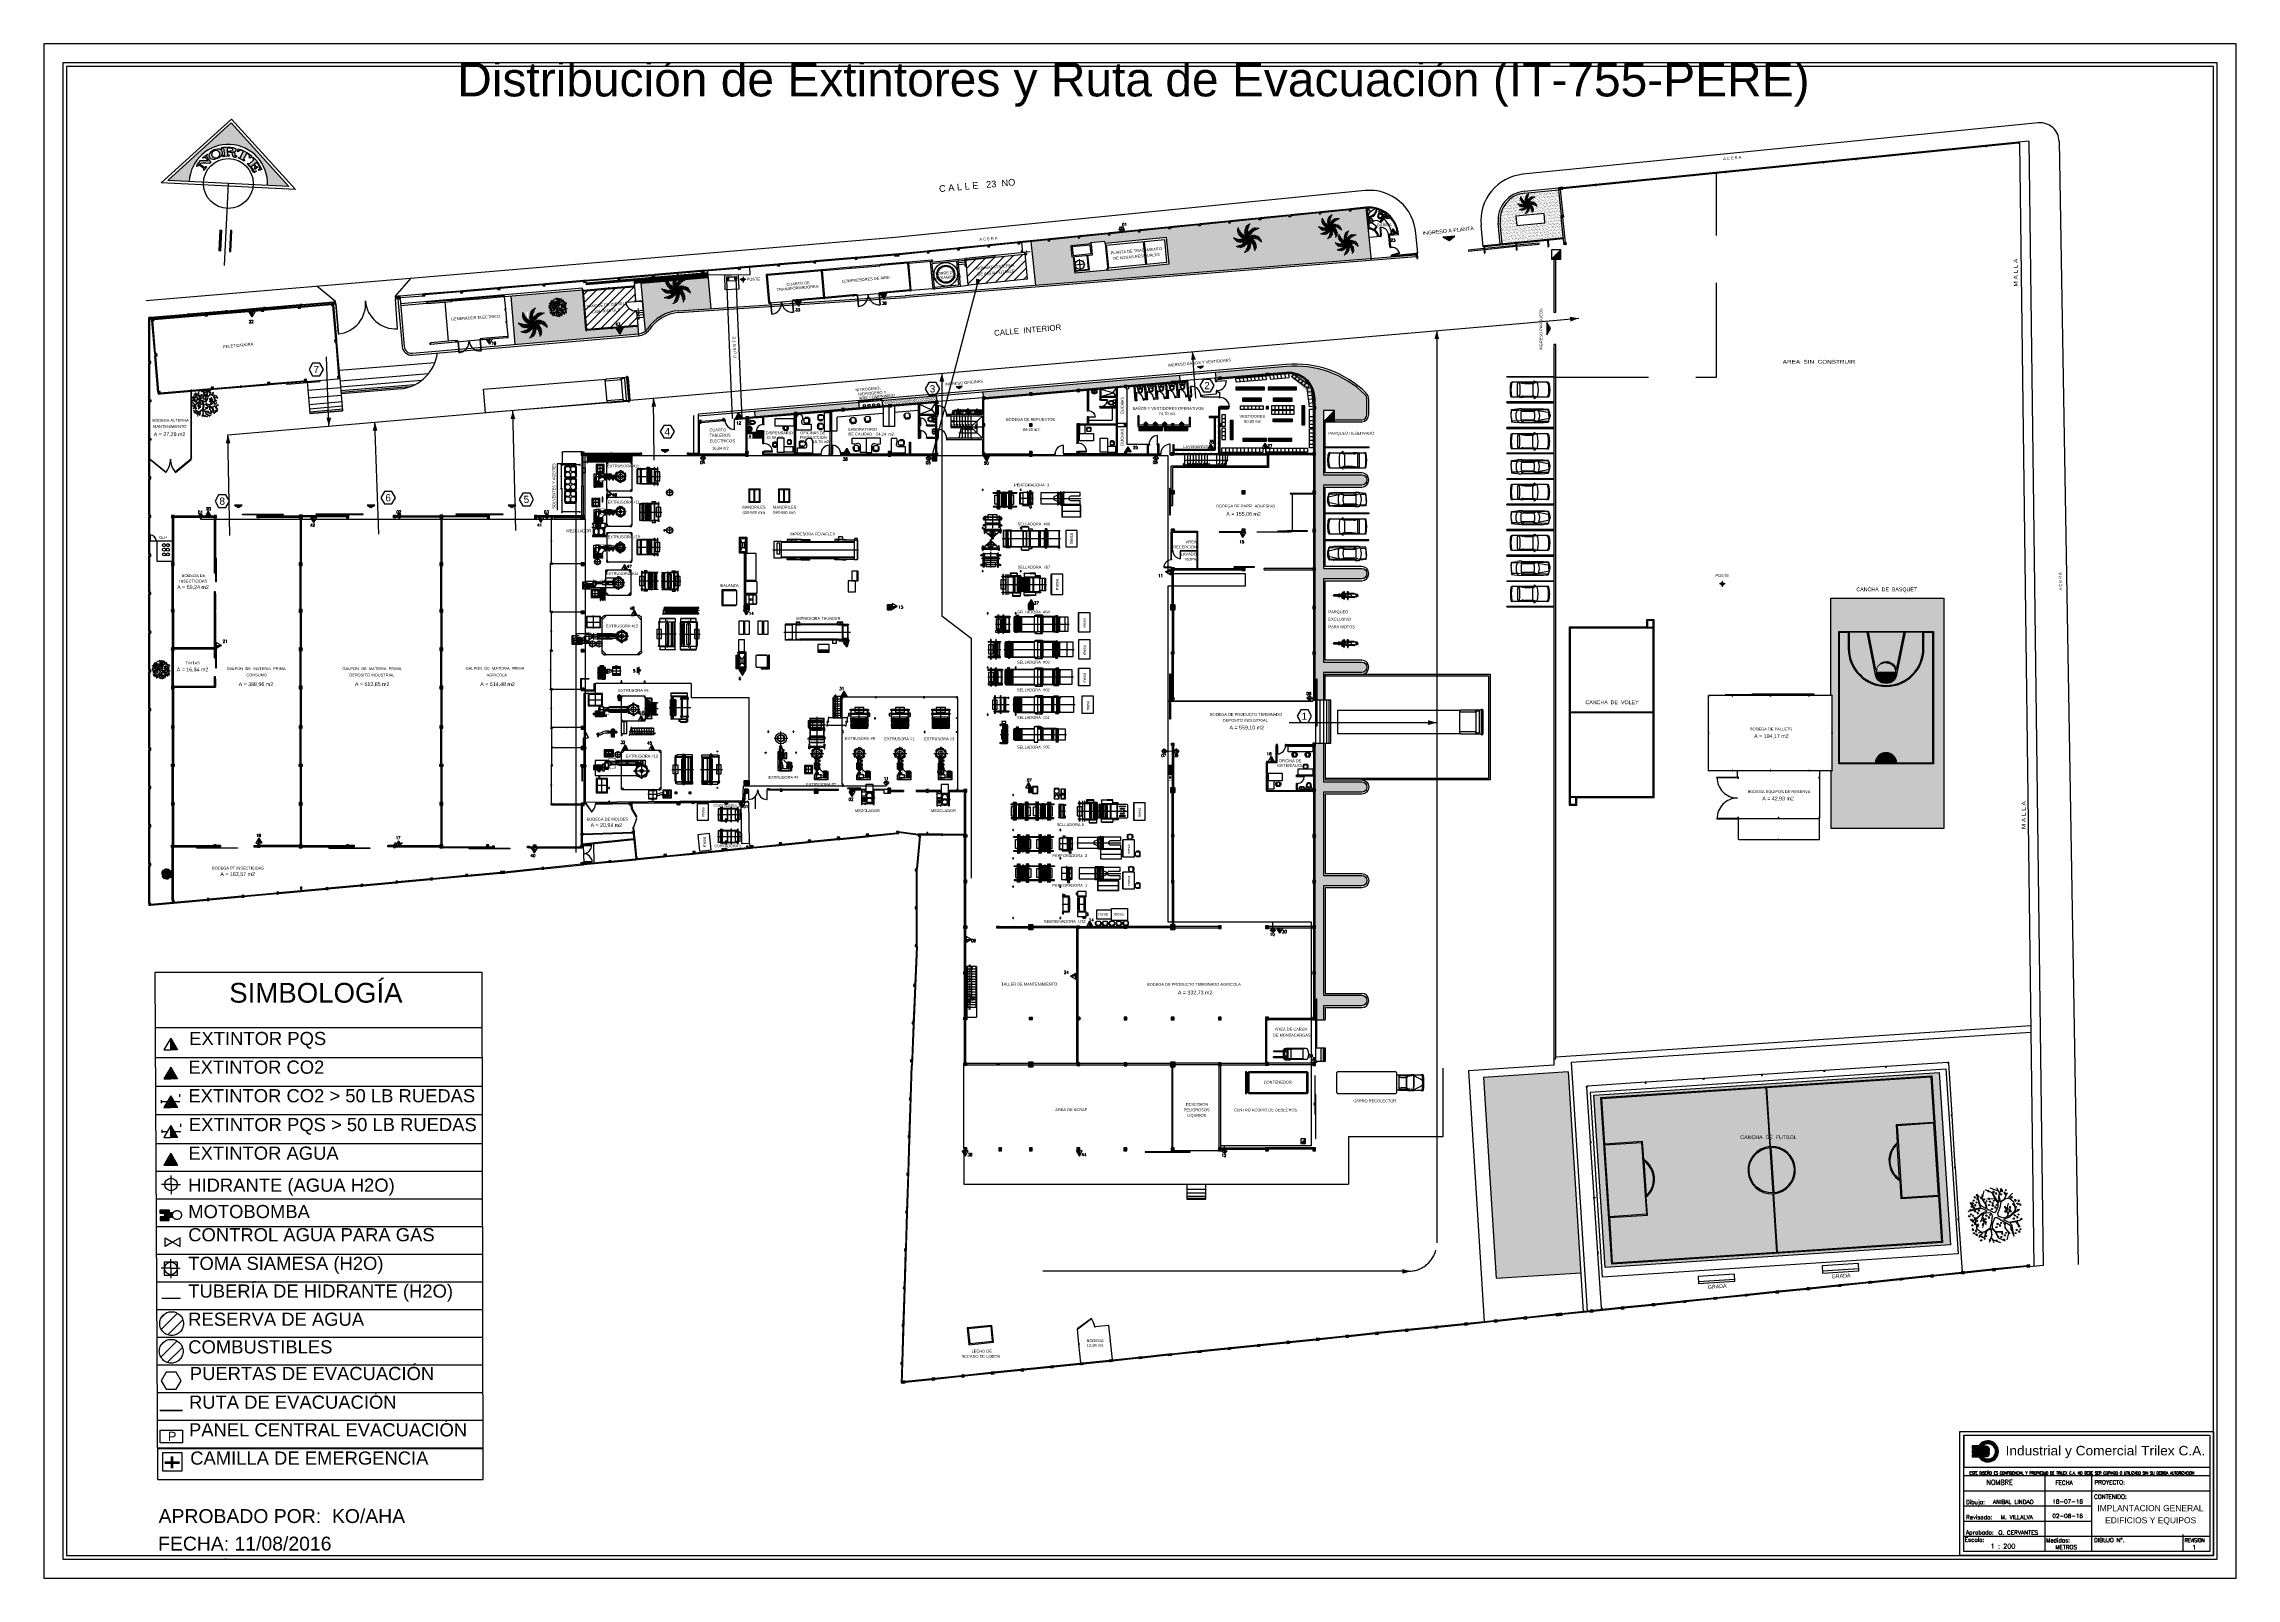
# Paper-space layout 'implantación' of a CAD drawing. Header units: millimetres. Extents: x 8 to 1167, y -5 to 806.
# The model-space entities are those that its viewports show. They can reach past a viewport. Long polylines and large blocks are cut down to what shows.
import ezdxf
from ezdxf.enums import TextEntityAlignment as Align

# ---------------------------------------------------------------- set-up
doc = ezdxf.new("R2010")
doc.units = ezdxf.units.MM
for name, pattern in [('CENTER2', [28.575, 19.05, -3.175, 3.175, -3.175]), ('CENTERX2', [101.6, 63.5, -12.7, 12.7, -12.7]), ('CONTINUA', [0]), ('DASHED2', [0.375, 0.25, -0.125]), ('HIDDEN', [0.375, 0.25, -0.125]), ('HIDDEN2', [4.7625, 3.175, -1.5875]), ('SOLID', [0])]:
    doc.linetypes.add(name, pattern=pattern)
for name, color, linetype in [('areas verdes', 82, 'Continuous'), ('Bomba', 4, 'HIDDEN2'), ('canchas', 7, 'Continuous'), ('cubierta', 7, 'Continuous'), ('edificios', 7, 'Continuous'), ('estructura metálica', 7, 'Continuous'), ('Extintor Agua', 1, 'Continuous'), ('Extintores CO2', 1, 'Continuous'), ('Extintores pqs', 5, 'Continuous'), ('Hidrantes', 5, 'Continuous'), ('Layer3', 5, 'SOLID'), ('maquinaria', 7, 'Continuous'), ('mesas', 7, 'Continuous'), ('mobiliario', 34, 'Continuous'), ('PANEL', 5, 'Continuous'), ('sanitarios', 124, 'CONTINUA'), ('textos', 7, 'Continuous'), ('Valvula rociadores', 5, 'HIDDEN2')]:
    doc.layers.add(name, color=color, linetype=linetype)
for name, color, linetype, lineweight in [('Evacuación', 94, 'DASHED2', 35), ('Línea Hidrante', 1, 'Continuous', 60), ('PELIGRO', 30, 'Continuous', 50), ('Zona de Seguridad', 94, 'Continuous', 9)]:
    doc.layers.add(name, color=color, linetype=linetype, lineweight=lineweight)
doc.styles.add('COTA1', font='arial.ttf', dxfattribs={"height": 0.4})
doc.styles.add('CUADRO', font='arial.ttf', dxfattribs={"height": 0.8})
doc.styles.get("Standard").update_dxf_attribs({"font": 'romans.shx', "width": 0.87})
doc.styles.add('style1', font='arial.ttf')
doc.styles.add('TEXTO', font='ITALIC.SHX', dxfattribs={"height": 0.25})
pattern_1 = [(315, (41925.572, 125007.506), (29.18583, 29.18583), [])]
pattern_2 = [(315, (41925.572, 124997.506), (29.18583, 29.18583), [])]
pattern_3 = [(315, (41925.572, 124991.506), (29.185832, 29.185832), [])]
pattern_4 = [(315, (41925.572, 125001.506), (29.185832, 29.185832), [])]
pattern_5 = [(315.16564, (227.145, -168.87), (29.101337, 29.270084), [])]

# ---------------------------------------------------------------- blocks, each defined once
blk = doc.blocks.new('logo')
h = blk.add_hatch(color=1)
h.dxf.hatch_style = 1
h.paths.add_polyline_path([(3.5, 2.9), (0, 2.9), (0, 1.6), (7.2, 1.6, -1), (7.2, 0.7), (0, 0.7), (0, -0.7), (7.2, -0.7, -1), (7.2, -1.6), (0, -1.6), (0, -2.9), (3.5, -2.9, 3.565704)])
h.paths.add_polyline_path([(5.5, -2.9), (7.2, -2.9, 0.629016), (8.6, 0, 0.629016), (7.2, 2.9), (5.5, 2.9, -2.3423)], flags=16)
at = {"color": 1}
for points in [[(3.5, 2.9), (0, 2.9), (0, 1.6), (7.2, 1.6, -1), (7.2, 0.7), (0, 0.7), (0, -0.7), (7.2, -0.7, -1), (7.2, -1.6), (0, -1.6), (0, -2.9), (3.5, -2.9, 3.565704)], [(5.5, -2.9, 2.3423), (5.5, 2.9), (7.2, 2.9, -0.629016), (8.6, 0, -0.629016), (7.2, -2.9)]]:
    blk.add_lwpolyline(points, format="xyb", close=True, dxfattribs=at)
blk = doc.blocks.new('INODORO')
at = {"layer": 'sanitarios'}
for p, q in [((0, 0.31), (0, -0.31)), ((0.21, 0.31), (0, 0.31)), ((0.21, 0.25), (0.21, 0.31)), ((0.21, -0.25), (0.21, 0.25)), ((0, -0.31), (0.21, -0.31)), ((0.21, -0.31), (0.21, -0.25))]:
    blk.add_line(p, q, dxfattribs=at)
blk.add_lwpolyline([(0.21, -0.25), (0.41, -0.24), (0.51, -0.23), (0.58, -0.22), (0.64, -0.2), (0.68, -0.18), (0.71, -0.15), (0.74, -0.13), (0.76, -0.1), (0.77, -0.07), (0.78, -0.05), (0.78, -0.02), (0.78, 0), (0.78, 0.02), (0.78, 0.05), (0.77, 0.07), (0.76, 0.1), (0.74, 0.13), (0.71, 0.15), (0.68, 0.18), (0.64, 0.2), (0.58, 0.22), (0.51, 0.23), (0.41, 0.24), (0.21, 0.25)], dxfattribs=at)
blk.add_lwpolyline([(0.3, -0.17), (0.41, -0.17), (0.5, -0.16), (0.56, -0.15), (0.61, -0.13), (0.64, -0.11), (0.66, -0.1), (0.68, -0.08), (0.69, -0.06), (0.7, -0.04), (0.71, -0.03), (0.71, -0.01), (0.71, 0), (0.71, 0.01), (0.71, 0.03), (0.7, 0.04), (0.69, 0.06), (0.68, 0.08), (0.66, 0.1), (0.64, 0.11), (0.61, 0.13), (0.56, 0.15), (0.5, 0.16), (0.41, 0.17), (0.3, 0.17)], close=True, dxfattribs=at)
blk.add_circle((0.11, 0), 0.0486, dxfattribs=at)
blk = doc.blocks.new('LAVABO')
at = {"layer": 'sanitarios'}
for points in [[(-0.26, 0), (0.26, 0), (0.26, 0.19, 0.414214), (0.09, 0.37), (-0.09, 0.37, 0.414214), (-0.26, 0.19)], [(-0.18, 0.05), (0.18, 0.05, 0.414214), (0.21, 0.08), (0.21, 0.19, 0.414214), (0.09, 0.32), (-0.09, 0.32, 0.414214), (-0.21, 0.19), (-0.21, 0.08, 0.414214)]]:
    blk.add_lwpolyline(points, format="xyb", close=True, dxfattribs=at)
blk.add_circle((0, 0.16), 0.0389, dxfattribs=at)
blk = doc.blocks.new('silla')
at = {"linetype": 'Continuous'}
for p, q in [((-0.2125, 0), (-0.2125, -0.025)), ((-0.2125, 0), (0.2125, 0)), ((0.2125, 0), (0.2125, -0.025)), ((-0.2625, -0.125), (-0.2625, -0.35)), ((-0.2125, -0.075), (-0.2125, -0.1)), ((-0.2125, -0.075), (0.2125, -0.075)), ((-0.2125, -0.375), (-0.2125, -0.4)), ((-0.1625, -0.35), (-0.1625, -0.125)), ((-0.05, -0.075), (-0.05, -0.048387)), ((0.05, -0.04894), (0.05, -0.075)), ((0.1625, -0.125), (0.1625, -0.35)), ((0.2125, -0.075), (0.2125, -0.1)), ((0.2125, -0.375), (0.2125, -0.4)), ((0.2625, -0.35), (0.2625, -0.125))]:
    blk.add_line(p, q, dxfattribs=at)
for centre, radius, start, end in [((-0.2125, -0.1625), 0.0625, 36.8699, 143.1301), ((-0.2125, -0.3125), 0.0625, 216.8699, 323.1301), ((0, 0.865625), 0.915625, 256.5803, 283.4197), ((0, 0.490625), 0.915625, 256.5803, 283.4197), ((0.2125, -0.1625), 0.0625, 36.8699, 143.1301), ((0.2125, -0.3125), 0.0625, 216.8699, 323.1301)]:
    blk.add_arc(centre, radius, start, end, dxfattribs=at)
blk = doc.blocks.new('pc1')
at = {"layer": 'estructura metálica', "color": 6}
for p, q in [((-4130, 25), (-2115, 25)), ((-2065, 25), (-50, 25))]:
    blk.add_line(p, q, dxfattribs=at)
for points in [[(-4180, 0), (-4130, 0), (-4130, 50), (-4180, 50)], [(-2065, 0), (-2115, 0), (-2115, 50), (-2065, 50)], [(0, 0), (-50, 0), (-50, 50), (0, 50)]]:
    blk.add_lwpolyline(points, close=True, dxfattribs=at)
blk = doc.blocks.new('pc2')
at = {"layer": 'estructura metálica', "color": 6}
for p, q in [((-2615, 25), (-5130, 25)), ((-50, 25), (-2565, 25))]:
    blk.add_line(p, q, dxfattribs=at)
for points in [[(-5180, 0), (-5130, 0), (-5130, 50), (-5180, 50)], [(-2615, 0), (-2565, 0), (-2565, 50), (-2615, 50)], [(0, 0), (-50, 0), (-50, 50), (0, 50)]]:
    blk.add_lwpolyline(points, close=True, dxfattribs=at)
blk = doc.blocks.new('pc3')
at = {"layer": 'estructura metálica', "color": 6}
for p, q in [((-4930, 25), (-2515, 25)), ((-2465, 25), (-50, 25))]:
    blk.add_line(p, q, dxfattribs=at)
for points in [[(-4980, 0), (-4930, 0), (-4930, 50), (-4980, 50)], [(-2465, 0), (-2515, 0), (-2515, 50), (-2465, 50)], [(0, 0), (-50, 0), (-50, 50), (0, 50)]]:
    blk.add_lwpolyline(points, close=True, dxfattribs=at)
blk = doc.blocks.new('pc4')
at = {"layer": 'estructura metálica', "color": 6}
for p, q in [((-2515, 25), (-1307.5, 25)), ((-1257.5, 25), (-50, 25))]:
    blk.add_line(p, q, dxfattribs=at)
for points in [[(-2565, 0), (-2515, 0), (-2515, 50), (-2565, 50)], [(-1307.5, 0), (-1257.5, 0), (-1257.5, 50), (-1307.5, 50)], [(-50, 0), (0, 0), (0, 50), (-50, 50)]]:
    blk.add_lwpolyline(points, close=True, dxfattribs=at)
blk = doc.blocks.new('tr 1')
at = {"layer": 'maquinaria', "color": 34}
for p, q in [((-310, 2397.5), (-325, 2397.5)), ((-310, 2342.5), (-325, 2342.5)), ((310, 2402.5), (325, 2402.5)), ((310, 2342.5), (325, 2342.5)), ((-310, 2307.5), (-325, 2307.5)), ((-310, 2242.5), (-325, 2242.5)), ((-310, 2207.5), (-325, 2207.5)), ((-310, 2142.5), (-325, 2142.5)), ((-310, 2107.5), (-325, 2107.5)), ((-310, 2042.5), (-325, 2042.5)), ((-310, 2007.5), (-325, 2007.5)), ((-310, 1942.5), (-325, 1942.5)), ((-310, 1907.5), (-325, 1907.5)), ((-310, 1842.5), (-325, 1842.5)), ((-310, 1807.5), (-325, 1807.5)), ((-310, 1742.5), (-325, 1742.5)), ((-310, 1707.5), (-325, 1707.5)), ((-310, 1642.5), (-325, 1642.5)), ((-310, 1607.5), (-325, 1607.5)), ((-310, 1542.5), (-325, 1542.5)), ((-310, 1507.5), (-325, 1507.5)), ((-310, 1442.5), (-325, 1442.5)), ((-310, 1407.5), (-325, 1407.5)), ((-310, 1342.5), (-325, 1342.5)), ((-310, 1307.5), (-325, 1307.5)), ((-310, 1242.5), (-325, 1242.5)), ((-310, 1207.5), (-325, 1207.5)), ((-310, 1142.5), (-325, 1142.5)), ((-310, 1107.5), (-325, 1107.5)), ((-310, 1042.5), (-325, 1042.5)), ((-310, 1007.5), (-325, 1007.5)), ((-310, 942.5), (-325, 942.5)), ((-310, 907.5), (-325, 907.5)), ((-310, 842.5), (-325, 842.5)), ((-310, 807.5), (-325, 807.5)), ((-310, 742.5), (-325, 742.5)), ((-310, 707.5), (-325, 707.5)), ((-310, 642.5), (-325, 642.5)), ((-310, 602.5), (-325, 602.5)), ((-310, 537.5), (-325, 537.5)), ((-310, 502.5), (-325, 502.5)), ((-310, 437.5), (-325, 437.5)), ((-310, 402.5), (-325, 402.5)), ((-310, 337.5), (-325, 337.5)), ((-310, 302.5), (-325, 302.5)), ((-310, 237.5), (-325, 237.5)), ((-310, 202.5), (-325, 202.5)), ((-310, 137.5), (-325, 137.5)), ((-310, 102.5), (-325, 102.5)), ((-310, 37.5), (-325, 37.5)), ((-310, 2.5), (-325, 2.5)), ((310, 2307.5), (325, 2307.5)), ((310, 2242.5), (325, 2242.5)), ((310, 2207.5), (325, 2207.5)), ((310, 2142.5), (325, 2142.5)), ((310, 2107.5), (325, 2107.5)), ((310, 2042.5), (325, 2042.5)), ((310, 2007.5), (325, 2007.5)), ((310, 1942.5), (325, 1942.5)), ((310, 1907.5), (325, 1907.5)), ((310, 1842.5), (325, 1842.5)), ((310, 1807.5), (325, 1807.5)), ((310, 1742.5), (325, 1742.5)), ((310, 1707.5), (325, 1707.5)), ((310, 1642.5), (325, 1642.5)), ((310, 1607.5), (325, 1607.5)), ((310, 1542.5), (325, 1542.5)), ((310, 1507.5), (325, 1507.5)), ((310, 1442.5), (325, 1442.5)), ((310, 1407.5), (325, 1407.5)), ((310, 1342.5), (325, 1342.5)), ((310, 1307.5), (325, 1307.5)), ((310, 1242.5), (325, 1242.5)), ((310, 1207.5), (325, 1207.5)), ((310, 1142.5), (325, 1142.5)), ((310, 1107.5), (325, 1107.5)), ((310, 1042.5), (325, 1042.5)), ((310, 1007.5), (325, 1007.5)), ((310, 942.5), (325, 942.5)), ((310, 907.5), (325, 907.5)), ((310, 842.5), (325, 842.5)), ((310, 807.5), (325, 807.5)), ((310, 742.5), (325, 742.5)), ((310, 707.5), (325, 707.5)), ((310, 642.5), (325, 642.5)), ((310, 607.5), (325, 607.5)), ((310, 542.5), (325, 542.5)), ((310, 507.5), (325, 507.5)), ((310, 442.5), (325, 442.5)), ((310, 407.5), (325, 407.5)), ((310, 342.5), (325, 342.5)), ((310, 307.5), (325, 307.5)), ((310, 242.5), (325, 242.5)), ((310, 207.5), (325, 207.5)), ((310, 142.5), (325, 142.5)), ((310, 107.5), (325, 107.5)), ((310, 42.5), (325, 42.5)), ((310, 7.5), (325, 7.5))]:
    blk.add_line(p, q, dxfattribs=at)
for points in [[(-375, -5), (-325, -5), (-325, 2355), (-375, 2355)], [(-310, 2300), (-310, 2350), (310, 2350), (310, 2300)], [(325, -5), (375, -5), (375, 2355), (325, 2355)], [(-310, 2200), (-310, 2250), (310, 2250), (310, 2200)], [(-310, 2100), (-310, 2150), (310, 2150), (310, 2100)], [(-310, 2050), (-310, 2000), (310, 2000), (310, 2050)], [(-310, 1950), (-310, 1900), (310, 1900), (310, 1950)], [(-310, 1850), (-310, 1800), (310, 1800), (310, 1850)], [(-310, 1750), (-310, 1700), (310, 1700), (310, 1750)], [(-310, 1650), (-310, 1600), (310, 1600), (310, 1650)], [(-310, 1550), (-310, 1500), (310, 1500), (310, 1550)], [(-310, 1450), (-310, 1400), (310, 1400), (310, 1450)], [(-310, 1350), (-310, 1300), (310, 1300), (310, 1350)], [(-310, 1250), (-310, 1200), (310, 1200), (310, 1250)], [(-310, 1150), (-310, 1100), (310, 1100), (310, 1150)], [(-310, 1000), (-310, 1050), (310, 1050), (310, 1000)], [(-310, 900), (-310, 950), (310, 950), (310, 900)], [(-310, 800), (-310, 850), (310, 850), (310, 800)], [(-310, 700), (-310, 750), (310, 750), (310, 700)], [(-310, 600), (-310, 650), (310, 650), (310, 600)], [(-310, 500), (-310, 550), (310, 550), (310, 500)], [(-310, 400), (-310, 450), (310, 450), (310, 400)], [(-310, 300), (-310, 350), (310, 350), (310, 300)], [(-310, 200), (-310, 250), (310, 250), (310, 200)], [(-310, 100), (-310, 150), (310, 150), (310, 100)], [(-310, 0), (-310, 50), (310, 50), (310, 0)]]:
    blk.add_lwpolyline(points, close=True, dxfattribs=at)
blk = doc.blocks.new('tr 2')
at = {"layer": 'maquinaria', "color": 34}
for p, q in [((-310, 2242.5), (-325, 2242.5)), ((-310, 2207.5), (-325, 2207.5)), ((-310, 2142.5), (-325, 2142.5)), ((-310, 2107.5), (-325, 2107.5)), ((-310, 2042.5), (-325, 2042.5)), ((-310, 2007.5), (-325, 2007.5)), ((-310, 1942.5), (-325, 1942.5)), ((-310, 1907.5), (-325, 1907.5)), ((-310, 1842.5), (-325, 1842.5)), ((-310, 1807.5), (-325, 1807.5)), ((-310, 1742.5), (-325, 1742.5)), ((-310, 1707.5), (-325, 1707.5)), ((-310, 1642.5), (-325, 1642.5)), ((-310, 1607.5), (-325, 1607.5)), ((-310, 1542.5), (-325, 1542.5)), ((-310, 1507.5), (-325, 1507.5)), ((-310, 1442.5), (-325, 1442.5)), ((-310, 1407.5), (-325, 1407.5)), ((-310, 1342.5), (-325, 1342.5)), ((-310, 1307.5), (-325, 1307.5)), ((-310, 1242.5), (-325, 1242.5)), ((-310, 1207.5), (-325, 1207.5)), ((-310, 1142.5), (-325, 1142.5)), ((-310, 1107.5), (-325, 1107.5)), ((-310, 1042.5), (-325, 1042.5)), ((-310, 1007.5), (-325, 1007.5)), ((-310, 942.5), (-325, 942.5)), ((-310, 907.5), (-325, 907.5)), ((-310, 842.5), (-325, 842.5)), ((-310, 807.5), (-325, 807.5)), ((-310, 742.5), (-325, 742.5)), ((-310, 707.5), (-325, 707.5)), ((-310, 642.5), (-325, 642.5)), ((-310, 602.5), (-325, 602.5)), ((-310, 537.5), (-325, 537.5)), ((-310, 502.5), (-325, 502.5)), ((-310, 437.5), (-325, 437.5)), ((-310, 402.5), (-325, 402.5)), ((-310, 337.5), (-325, 337.5)), ((-310, 302.5), (-325, 302.5)), ((-310, 237.5), (-325, 237.5)), ((-310, 202.5), (-325, 202.5)), ((-310, 137.5), (-325, 137.5)), ((-310, 102.5), (-325, 102.5)), ((-310, 37.5), (-325, 37.5)), ((310, 2242.5), (325, 2242.5)), ((310, 2207.5), (325, 2207.5)), ((310, 2142.5), (325, 2142.5)), ((310, 2107.5), (325, 2107.5)), ((310, 2042.5), (325, 2042.5)), ((310, 2007.5), (325, 2007.5)), ((310, 1942.5), (325, 1942.5)), ((310, 1907.5), (325, 1907.5)), ((310, 1842.5), (325, 1842.5)), ((310, 1807.5), (325, 1807.5)), ((310, 1742.5), (325, 1742.5)), ((310, 1707.5), (325, 1707.5)), ((310, 1642.5), (325, 1642.5)), ((310, 1607.5), (325, 1607.5)), ((310, 1542.5), (325, 1542.5)), ((310, 1507.5), (325, 1507.5)), ((310, 1442.5), (325, 1442.5)), ((310, 1407.5), (325, 1407.5)), ((310, 1342.5), (325, 1342.5)), ((310, 1307.5), (325, 1307.5)), ((310, 1242.5), (325, 1242.5)), ((310, 1207.5), (325, 1207.5)), ((310, 1142.5), (325, 1142.5)), ((310, 1107.5), (325, 1107.5)), ((310, 1042.5), (325, 1042.5)), ((310, 1007.5), (325, 1007.5)), ((310, 942.5), (325, 942.5)), ((310, 907.5), (325, 907.5)), ((310, 842.5), (325, 842.5)), ((310, 807.5), (325, 807.5)), ((310, 742.5), (325, 742.5)), ((310, 707.5), (325, 707.5)), ((310, 642.5), (325, 642.5)), ((310, 607.5), (325, 607.5)), ((310, 542.5), (325, 542.5)), ((310, 507.5), (325, 507.5)), ((310, 442.5), (325, 442.5)), ((310, 407.5), (325, 407.5)), ((310, 342.5), (325, 342.5)), ((310, 307.5), (325, 307.5)), ((310, 242.5), (325, 242.5)), ((310, 207.5), (325, 207.5)), ((310, 142.5), (325, 142.5)), ((310, 107.5), (325, 107.5)), ((310, 42.5), (325, 42.5))]:
    blk.add_line(p, q, dxfattribs=at)
for points in [[(-375, -35), (-325, -35), (-325, 2285), (-375, 2285)], [(-310, 2200), (-310, 2250), (310, 2250), (310, 2200)], [(-310, 2100), (-310, 2150), (310, 2150), (310, 2100)], [(-310, 2050), (-310, 2000), (310, 2000), (310, 2050)], [(-310, 1950), (-310, 1900), (310, 1900), (310, 1950)], [(-310, 1850), (-310, 1800), (310, 1800), (310, 1850)], [(-310, 1750), (-310, 1700), (310, 1700), (310, 1750)], [(-310, 1650), (-310, 1600), (310, 1600), (310, 1650)], [(-310, 1550), (-310, 1500), (310, 1500), (310, 1550)], [(-310, 1450), (-310, 1400), (310, 1400), (310, 1450)], [(-310, 1350), (-310, 1300), (310, 1300), (310, 1350)], [(-310, 1250), (-310, 1200), (310, 1200), (310, 1250)], [(-310, 1150), (-310, 1100), (310, 1100), (310, 1150)], [(-310, 1000), (-310, 1050), (310, 1050), (310, 1000)], [(-310, 900), (-310, 950), (310, 950), (310, 900)], [(-310, 800), (-310, 850), (310, 850), (310, 800)], [(-310, 700), (-310, 750), (310, 750), (310, 700)], [(-310, 600), (-310, 650), (310, 650), (310, 600)], [(-310, 500), (-310, 550), (310, 550), (310, 500)], [(-310, 400), (-310, 450), (310, 450), (310, 400)], [(-310, 300), (-310, 350), (310, 350), (310, 300)], [(-310, 200), (-310, 250), (310, 250), (310, 200)], [(-310, 100), (-310, 150), (310, 150), (310, 100)], [(-310, 0), (-310, 50), (310, 50), (310, 0)], [(325, -35), (375, -35), (375, 2285), (325, 2285)]]:
    blk.add_lwpolyline(points, close=True, dxfattribs=at)
blk = doc.blocks.new('dmp 1')
at = {"linetype": 'CENTER2', "ltscale": 0.1}
for p, q in [((459, 0), (-459, 0)), ((0, 459), (0, -459))]:
    blk.add_line(p, q, dxfattribs=at)
at = {"color": 156}
for p, q in [((-405, 405), (-425, 425)), ((-380, 380), (-405, 405)), ((380, 380), (-380, 380)), ((-380, 330), (-380, 380)), ((380, 380), (405, 405)), ((380, 330), (380, 380)), ((405, 405), (425, 425)), ((-405, -405), (-425, -425)), ((-380, -380), (-405, -405)), ((-380, -330), (-380, -380)), ((380, -380), (-380, -380)), ((380, -330), (380, -380)), ((380, -380), (405, -405)), ((405, -405), (425, -425))]:
    blk.add_line(p, q, dxfattribs=at)
for points in [[(-425, -425), (425, -425), (425, 425), (-425, 425)], [(-405, -405), (405, -405), (405, 405), (-405, 405)], [(-380, -330), (380, -330), (380, 330), (-380, 330)]]:
    blk.add_lwpolyline(points, close=True, dxfattribs=at)
blk.add_lwpolyline([(-290, -270), (290, -270, 0.4142136), (320, -240), (320, 240, 0.4142136), (290, 270), (-290, 270, 0.4142136), (-320, 240), (-320, -240, 0.4142136)], format="xyb", close=True, dxfattribs=at)
blk = doc.blocks.new('solv')
at = {"color": 42}
blk.add_lwpolyline([(0, 0), (1070, 0), (1070, 1270), (0, 1270)], close=True, dxfattribs=at)
for centre in [(245, 925), (245, 345), (825, 925), (825, 345)]:
    blk.add_circle(centre, 290)
blk = doc.blocks.new('vent')
at = {"layer": 'maquinaria', "linetype": 'CENTER2', "ltscale": 5}
for p, q in [((-43, 0), (847, 0)), ((679, -1590), (391, -1590)), ((535, -1446), (535, -1734))]:
    blk.add_line(p, q, dxfattribs=at)
at = {"layer": 'maquinaria'}
for p, q in [((105, 120), (155, 120)), ((155, 120), (155, -120)), ((185, 90), (155, 120)), ((185, 90), (185, -90)), ((185, 60), (230, 60)), ((250, 75), (230, 75)), ((230, 75), (230, -75)), ((257, 398), (378, 398)), ((805, 152), (385, 152)), ((385, 59), (385, -338)), ((385, 35), (435, 35)), ((435, 35), (435, -35)), ((435, 15), (469, 15)), ((805, -152), (805, 152)), ((105, -120), (155, -120)), ((185, -90), (155, -120)), ((185, -60), (230, -60)), ((192, -456), (442, -456)), ((192, -466), (192, -456)), ((192, -466), (442, -466)), ((250, -366), (218, -456)), ((218, -466), (218, -506)), ((418, -506), (218, -506)), ((230, -75), (250, -75)), ((250, -346), (250, -366)), ((250, -366), (385, -366)), ((318, -456), (250, -366)), ((250, -366), (281, -456)), ((250, -366), (250, -456)), ((257, -336), (378, -336)), ((385, -366), (318, -456)), ((385, -366), (354, -456)), ((385, -35), (435, -35)), ((805, -152), (385, -152)), ((385, -346), (385, -366)), ((385, -366), (418, -456)), ((385, -366), (385, -456)), ((418, -466), (418, -506)), ((435, -15), (469, -15)), ((442, -456), (442, -466))]:
    blk.add_line(p, q, dxfattribs=at)
at = {"layer": 'maquinaria', "color": 136}
for p, q in [((469, -61), (469, 61)), ((489, 61), (469, 61)), ((489, 61), (516, 109)), ((674, 109), (516, 109)), ((516, 82), (654, 82)), ((516, 61), (654, 61)), ((516, 33), (654, 33)), ((674, 112), (674, -112)), ((753, 112), (674, 112)), ((753, -112), (753, 112)), ((753, 112), (789, 76)), ((789, -76), (789, 76)), ((489, -61), (469, -61)), ((489, -61), (516, -109)), ((516, 0), (654, 0)), ((516, -33), (654, -33)), ((516, -61), (654, -61)), ((516, -82), (654, -82)), ((674, -109), (516, -109)), ((674, -112), (753, -112)), ((789, -76), (753, -112))]:
    blk.add_line(p, q, dxfattribs=at)
at = {"layer": 'maquinaria'}
for points in [[(0, -137), (5, -137), (5, 138), (0, 138)], [(5, -122), (80, -122), (80, 123), (5, 123)], [(80, -188), (85, -188), (85, 188), (80, 188)], [(100, -188), (105, -188), (105, 188), (100, 188)], [(250, 408), (257, 408), (257, -346), (250, -346)], [(378, 408), (385, 408), (385, -346), (378, -346)]]:
    blk.add_lwpolyline(points, close=True, dxfattribs=at)
for points in [[(385, 202), (385, 152), (435, 152), (435, 158), (390, 158), (390, 202), (385, 202)], [(385, -202), (385, -152), (435, -152), (435, -158), (390, -158), (390, -202), (385, -202)]]:
    blk.add_lwpolyline(points, dxfattribs=at)
at = {"layer": 'maquinaria', "color": 136}
blk.add_lwpolyline([(489, 61), (489, -61)], dxfattribs=at)
at = {"layer": 'maquinaria'}
blk.add_circle((535, -1590), 100, dxfattribs=at)
for centre, radius, start, end in [((93, 192), 11.5, 232.06747, 307.93253), ((93, -192), 11.5, 52.06747, 127.93253), ((1363, -612), 1151, 174.68779, 202.88595), ((-1325, -1747), 1767, 5.09345, 22.88595), ((1563, -612), 1151, 174.68779, 202.88595), ((-1125, -1747), 1767, 5.09345, 22.88595)]:
    blk.add_arc(centre, radius, start, end, dxfattribs=at)
blk = doc.blocks.new('escal')
at = {"layer": 'estructura metálica'}
h = blk.add_hatch(dxfattribs=at)
h.set_pattern_fill('ANSI38', color=256, scale=15)
h.set_pattern_definition([(45, (-19431.2, -18593.165), (-33.67596, 33.67596), []), (135, (-19431.2, -18593.165), (-101.02788, 33.67596), [119.0625, -71.4375])])
h.paths.add_polyline_path([(-888, 490), (-1008, 490), (-1008, 60), (-888, 60)])
h = blk.add_hatch(dxfattribs=at)
h.set_pattern_fill('ANSI38', color=256, scale=15)
h.set_pattern_definition([(45, (-19231.2, -18593.165), (-33.67596, 33.67596), []), (135, (-19231.2, -18593.165), (-101.02788, 33.67596), [119.0625, -71.4375])])
h.paths.add_polyline_path([(-688, 490), (-808, 490), (-808, 60), (-688, 60)])
h = blk.add_hatch(dxfattribs=at)
h.set_pattern_fill('ANSI38', color=256, scale=15)
h.set_pattern_definition([(45, (-19031.2, -18593.165), (-33.67596, 33.67596), []), (135, (-19031.2, -18593.165), (-101.02788, 33.67596), [119.0625, -71.4375])])
h.paths.add_polyline_path([(-488, 490), (-608, 490), (-608, 60), (-488, 60)])
h = blk.add_hatch(dxfattribs=at)
h.set_pattern_fill('ANSI38', color=256, scale=15)
h.set_pattern_definition([(45, (-18831.2, -18593.165), (-33.67596, 33.67596), []), (135, (-18831.2, -18593.165), (-101.02788, 33.67596), [119.0625, -71.4375])])
h.paths.add_polyline_path([(-288, 490), (-408, 490), (-408, 60), (-288, 60)])
h = blk.add_hatch(dxfattribs=at)
h.set_pattern_fill('ANSI38', color=256, scale=15)
h.set_pattern_definition([(45, (-18631.2, -18593.165), (-33.67596, 33.67596), []), (135, (-18631.2, -18593.165), (-101.02788, 33.67596), [119.0625, -71.4375])])
h.paths.add_polyline_path([(-88, 490), (-208, 490), (-208, 60), (-88, 60)])
for p, q in [((-1153, 275), (-1095, 411)), ((-1153, 275), (-1095, 139)), ((-1095, 411), (-1095, 139)), ((27, 275), (-1095, 275)), ((-1008, 490), (-1008, 60)), ((-888, 490), (-888, 60)), ((-808, 490), (-808, 60)), ((-688, 490), (-688, 60)), ((-608, 490), (-608, 60)), ((-488, 490), (-488, 60)), ((-408, 490), (-408, 60)), ((-288, 490), (-288, 60)), ((-208, 490), (-208, 60)), ((-88, 490), (-88, 60))]:
    blk.add_line(p, q, dxfattribs=at)
for points in [[(-1223, -38), (-1223, 238), (-1292, 238), (-1292, 284), (-1167, 284), (-1167, 329), (-1222, 329), (-1222, 577)], [(-1221, 490), (0, 490), (0, 550), (-1221, 550)], [(-1221, 0), (0, 0), (0, 60), (-1221, 60)]]:
    blk.add_lwpolyline(points, dxfattribs=at)
blk.add_circle((-32, 275), 24.2, dxfattribs=at)
blk = doc.blocks.new('tanque')
at = {"linetype": 'CENTER2', "ltscale": 0.1}
for p, q in [((372, 0), (-372, 0)), ((0, 372), (0, -372))]:
    blk.add_line(p, q, dxfattribs=at)
for radius in [310, 285]:
    blk.add_circle((0, 0), radius)
blk = doc.blocks.new('dmp 2')
at = {"linetype": 'CENTER2', "ltscale": 0.1}
for p, q in [((679, 0), (-679, 0)), ((0, -789), (0, 789))]:
    blk.add_line(p, q, dxfattribs=at)
at = {"color": 156}
for p, q in [((-550, 710), (-590, 750)), ((550, 710), (590, 750)), ((-550, -710), (-590, -750)), ((550, -710), (590, -750))]:
    blk.add_line(p, q, dxfattribs=at)
for points in [[(-590, 750), (-590, -750), (590, -750), (590, 750)], [(-550, 710), (-550, -710), (550, -710), (550, 710)], [(-540, 700), (-540, -700), (540, -700), (540, 700)]]:
    blk.add_lwpolyline(points, close=True, dxfattribs=at)
blk = doc.blocks.new('dmp 3')
at = {"linetype": 'CENTER2', "ltscale": 0.1}
for p, q in [((679, 0), (-679, 0)), ((0, -789), (0, 789))]:
    blk.add_line(p, q, dxfattribs=at)
at = {"color": 156}
for p, q in [((-615, 714), (-655, 754)), ((615, 714), (655, 754)), ((-615, -714), (-655, -754)), ((615, -714), (655, -754))]:
    blk.add_line(p, q, dxfattribs=at)
for points in [[(-655, 754), (-655, -754), (655, -754), (655, 754)], [(-615, 714), (-615, -714), (615, -714), (615, 714)]]:
    blk.add_lwpolyline(points, close=True, dxfattribs=at)
blk.add_lwpolyline([(-575, 575), (-575, -575, 0.4142136), (-476, -674), (476, -674, 0.4142136), (575, -575), (575, 575, 0.4142136), (476, 674), (-476, 674, 0.4142136)], format="xyb", close=True, dxfattribs=at)
blk = doc.blocks.new('dmp 4')
at = {"linetype": 'CENTER2', "ltscale": 0.1}
for p, q in [((439, 0), (-439, 0)), ((0, -517), (0, 517))]:
    blk.add_line(p, q, dxfattribs=at)
at = {"color": 156}
for p, q in [((-330, 445), (-370, 485)), ((-260, 410), (-330, 445)), ((-220, 370), (-260, 410)), ((220, 370), (260, 410)), ((260, 410), (330, 445)), ((330, 445), (370, 485)), ((-330, -445), (-370, -485)), ((-260, -410), (-330, -445)), ((-220, -370), (-260, -410)), ((220, -370), (260, -410)), ((260, -410), (330, -445)), ((330, -445), (370, -485))]:
    blk.add_line(p, q, dxfattribs=at)
for points in [[(-370, 485), (-370, -485), (370, -485), (370, 485)], [(-330, 445), (-330, -445), (330, -445), (330, 445)], [(-260, 410), (-260, -410), (260, -410), (260, 410)], [(-220, 370), (-220, -370), (220, -370), (220, 370)]]:
    blk.add_lwpolyline(points, close=True, dxfattribs=at)
blk.add_lwpolyline([(-160, 231), (-160, -231, 0.4142136), (-81, -310), (81, -310, 0.4142136), (160, -231), (160, 231, 0.4142136), (81, 310), (-81, 310, 0.4142136)], format="xyb", close=True, dxfattribs=at)
blk = doc.blocks.new('dmp 5')
at = {"linetype": 'CENTER2', "ltscale": 0.1}
for p, q in [((789, 0), (-789, 0)), ((0, 614), (0, -614))]:
    blk.add_line(p, q, dxfattribs=at)
at = {"color": 156}
for p, q in [((-714, 550), (-754, 590)), ((714, 550), (754, 590)), ((-714, -550), (-754, -590)), ((714, -550), (754, -590))]:
    blk.add_line(p, q, dxfattribs=at)
for points in [[(-754, -590), (754, -590), (754, 590), (-754, 590)], [(-714, -550), (714, -550), (714, 550), (-714, 550)]]:
    blk.add_lwpolyline(points, close=True, dxfattribs=at)
blk.add_lwpolyline([(-575, -510), (575, -510, 0.4142136), (674, -411), (674, 411, 0.4142136), (575, 510), (-575, 510, 0.4142136), (-674, 411), (-674, -411, 0.4142136)], format="xyb", close=True, dxfattribs=at)
blk = doc.blocks.new('interc 1')
at = {"layer": 'maquinaria'}
for p, q in [((-50, 1520), (-50, 2370)), ((60, 1520), (60, 2370)), ((640, 1520), (640, 2370)), ((750, 1520), (750, 2370)), ((0, 420), (-185, 420)), ((0, 380), (-185, 380)), ((370, 420), (60, 420)), ((370, 380), (60, 380)), ((192, 550), (170, 550)), ((192, 250), (170, 250)), ((192, 800), (192, 980)), ((192, 980), (387, 980)), ((192, 930), (387, 930)), ((192, 660), (192, 740)), ((205, 740), (192, 710)), ((192, 710), (200, 740)), ((192, 710), (196, 740)), ((192, 710), (387, 710)), ((199, 655), (380, 655)), ((205, 800), (225, 930)), ((217, 800), (253, 930)), ((290, 930), (232, 800)), ((252, 1490), (252, 1520)), ((252, 1490), (448, 1490)), ((290, 930), (347, 800)), ((362, 800), (326, 930)), ((374, 800), (354, 930)), ((442, 550), (370, 550)), ((442, 250), (370, 250)), ((374, 740), (387, 710)), ((387, 710), (379, 740)), ((387, 710), (383, 740)), ((387, 980), (387, 800)), ((387, 740), (387, 660)), ((394, 960), (589, 960)), ((394, 960), (394, 910)), ((424, 800), (394, 910)), ((394, 910), (589, 910)), ((436, 800), (427, 910)), ((442, 730), (439, 740)), ((442, 730), (441, 740)), ((445, 740), (442, 730)), ((442, 730), (443, 740)), ((442, 730), (542, 730)), ((442, 660), (442, 730)), ((447, 800), (456, 910)), ((448, 1490), (448, 1520)), ((449, 655), (535, 655)), ((492, 910), (461, 800)), ((492, 910), (523, 800)), ((537, 800), (528, 910)), ((539, 740), (542, 730)), ((542, 730), (541, 740)), ((545, 740), (542, 730)), ((542, 730), (543, 740)), ((542, 660), (542, 730)), ((942, 550), (545, 550)), ((545, 150), (681, 150)), ((548, 800), (557, 910)), ((589, 910), (560, 800)), ((589, 910), (589, 960)), ((610, 643), (610, 557)), ((650, 150), (650, 550)), ((875, 690), (725, 690)), ((725, 690), (725, 650)), ((785, 550), (785, 530)), ((815, 550), (815, 530)), ((875, 650), (875, 690)), ((919, 150), (1055, 150)), ((950, 150), (950, 550)), ((1055, 150), (1055, 550)), ((1130, 643), (1130, 557)), ((1130, 643), (1280, 557)), ((1130, 557), (1280, 643)), ((1280, 643), (1280, 557)), ((199, -15), (380, -15)), ((449, -15), (535, -15))]:
    blk.add_line(p, q, dxfattribs=at)
at = {"layer": 'maquinaria', "linetype": 'CENTER2', "ltscale": 0.1}
for p, q in [((350, 1435), (350, 2455)), ((-235, 400), (589, 400)), ((878, 1945), (-178, 1945)), ((545, 550), (545, 150)), ((800, 729), (800, 85))]:
    blk.add_line(p, q, dxfattribs=at)
at = {"layer": 'maquinaria', "color": 136}
for p, q in [((940, 273), (660, 273)), ((660, 273), (660, 171)), ((660, 171), (940, 171)), ((705, 126), (660, 171)), ((723, 506), (664, 471)), ((664, 273), (664, 471)), ((697, 472), (697, 299)), ((705, 126), (895, 126)), ((723, 530), (877, 530)), ((723, 506), (723, 530)), ((724, 472), (724, 299)), ((758, 472), (758, 299)), ((842, 472), (842, 299)), ((876, 472), (876, 299)), ((877, 506), (877, 530)), ((877, 506), (936, 471)), ((940, 171), (895, 126)), ((903, 472), (903, 299)), ((936, 273), (936, 471)), ((940, 171), (940, 273))]:
    blk.add_line(p, q, dxfattribs=at)
at = {"layer": 'maquinaria'}
for points in [[(-90, 1520), (790, 1520), (790, 2370), (-90, 2370)], [(-140, 1822), (-90, 1822), (-90, 2068), (-140, 2068)], [(10, 1822), (60, 1822), (60, 2068), (10, 2068)], [(1285, 650), (1285, 643), (605, 643), (605, 650)], [(1285, 557), (1285, 550), (605, 550), (605, 557)], [(690, 1822), (640, 1822), (640, 2068), (690, 2068)], [(840, 1822), (790, 1822), (790, 2068), (840, 2068)]]:
    blk.add_lwpolyline(points, close=True, dxfattribs=at)
for points in [[(-80, 420), (-80, 610), (-185, 610), (-185, 190), (-80, 190), (-80, 380)], [(65, 595), (60, 595)], [(60, 205), (65, 205)], [(170, 420), (170, 610), (65, 610), (65, 190), (170, 190), (170, 380)], [(192, 420), (192, 660), (199, 660), (199, 420)], [(192, 60), (192, 380)], [(199, 0), (199, -20), (192, -20), (192, 0)], [(199, 380), (199, 60)], [(265, 380), (265, 205), (370, 205), (370, 595), (265, 595), (265, 420)], [(380, 550), (380, 660), (387, 660), (387, 550)], [(380, 60), (380, 250)], [(387, 0), (387, -20), (380, -20), (380, 0)], [(387, 250), (387, 60)], [(442, 60), (442, 660), (449, 660), (449, 60)], [(449, 0), (449, -20), (442, -20), (442, 0)], [(535, 60), (535, 660), (542, 660), (542, 60)], [(542, 0), (542, -20), (535, -20), (535, 0)]]:
    blk.add_lwpolyline(points, dxfattribs=at)
at = {"layer": 'maquinaria', "color": 5}
for points in [[(1200, 650), (1200, 800), (0, 800), (0, 0), (1200, 0), (1200, 550)], [(1140, 650), (1140, 740), (60, 740), (60, 60), (1140, 60), (1140, 550)]]:
    blk.add_lwpolyline(points, dxfattribs=at)
at = {"layer": 'maquinaria', "color": 136}
blk.add_lwpolyline([(877, 506), (723, 506)], dxfattribs=at)
at = {"layer": 'maquinaria'}
for centre, radius, start, end in [((769, 1054), 582, 160.77444, 187.26924), ((-360, 1447), 614, 340.77444, 3.99623), ((932, 1551), 682, 185.1283, 209.18524), ((-71, 991), 466, 356.18003, 29.18524), ((964, 1054), 582, 175.91827, 187.26924), ((1127, 1551), 682, 185.1283, 209.18524), ((124, 991), 466, 356.18003, 29.18524)]:
    blk.add_arc(centre, radius, start, end, dxfattribs=at)
blk = doc.blocks.new('interc 2')
at = {"layer": 'maquinaria', "linetype": 'CENTER2', "ltscale": 0.1}
for p, q in [((-607, 425), (607, 425)), ((254, 2010), (-414, 2010)), ((0, 935), (0, -85))]:
    blk.add_line(p, q, dxfattribs=at)
at = {"layer": 'maquinaria'}
for p, q in [((-400, 850), (-400, 0)), ((98, 880), (-98, 880)), ((-98, 880), (-98, 850)), ((10, 2025), (-10, 2025)), ((10, 1995), (-10, 1995)), ((133, 2200), (17, 2200)), ((133, 1640), (17, 1640)), ((133, 1640), (17, 1490)), ((17, 1640), (133, 1490)), ((133, 1490), (17, 1490)), ((98, 880), (98, 850)), ((230, 2135), (140, 2135)), ((140, 1885), (230, 1885)), ((235, 2135), (235, 1885)), ((400, 850), (400, 0))]:
    blk.add_line(p, q, dxfattribs=at)
at = {"layer": 'maquinaria', "color": 136}
for p, q in [((-389, 2105), (-344, 2150)), ((-389, 2105), (-389, 1915)), ((-344, 1870), (-389, 1915)), ((-267, 2150), (-344, 2150)), ((-344, 2150), (-344, 1870)), ((-344, 1870), (-267, 1870)), ((-267, 1870), (-267, 2150)), ((-267, 2146), (-69, 2146)), ((-267, 1874), (-69, 1874)), ((-68, 2113), (-241, 2113)), ((-68, 2086), (-241, 2086)), ((-68, 2052), (-241, 2052)), ((-68, 1968), (-241, 1968)), ((-68, 1934), (-241, 1934)), ((-68, 1907), (-241, 1907)), ((-34, 2087), (-69, 2146)), ((-34, 1933), (-69, 1874)), ((-34, 2087), (-10, 2087)), ((-34, 1933), (-10, 1933)), ((-10, 2087), (-10, 1933))]:
    blk.add_line(p, q, dxfattribs=at)
at = {"layer": 'maquinaria', "color": 5}
for points in [[(140, 1510), (340, 1510), (340, 2410), (-460, 2410), (-460, 1510), (10, 1510)], [(140, 1570), (280, 1570), (280, 2350), (-400, 2350), (-400, 1570), (10, 1570)]]:
    blk.add_lwpolyline(points, dxfattribs=at)
at = {"layer": 'maquinaria'}
for points in [[(-530, 548), (-440, 548), (-440, 302), (-530, 302)], [(440, 850), (-440, 850), (-440, 0), (440, 0)], [(17, 1485), (10, 1485), (10, 2205), (17, 2205)], [(140, 1485), (133, 1485), (133, 2205), (140, 2205)], [(230, 2145), (235, 2145), (235, 1875), (230, 1875)], [(530, 548), (440, 548), (440, 302), (530, 302)]]:
    blk.add_lwpolyline(points, close=True, dxfattribs=at)
at = {"layer": 'maquinaria', "color": 136}
blk.add_lwpolyline([(-34, 1933), (-34, 2087)], dxfattribs=at)
at = {"layer": 'maquinaria'}
for centre, radius, start, end in [((431, 1389), 607, 168.51659, 199.45153), ((-776, 939), 681, 355.06099, 21.38305), ((647, 1365), 630, 168.59881, 199.16888), ((-584, 912), 682, 357.31833, 21.37528)]:
    blk.add_arc(centre, radius, start, end, dxfattribs=at)
blk = doc.blocks.new('ext #10')
at = {"layer": 'maquinaria', "color": 144}
for p, q in [((160, 2327), (160, 2212)), ((330, 2327), (330, 2212)), ((405, 2212), (85, 2212)), ((85, 1142), (85, 2212)), ((115, 2212), (155, 1522)), ((129, 1142), (155, 1342)), ((145, 218), (145, 193)), ((145, 193), (345, 193)), ((195, 193), (203, 185)), ((203, 185), (287, 185)), ((220, 185), (220, 180)), ((220, 180), (270, 180)), ((270, 180), (270, 185)), ((287, 185), (295, 193)), ((375, 2212), (335, 1522)), ((361, 1142), (335, 1342)), ((345, 193), (345, 218)), ((405, 1142), (405, 2212)), ((425, 1977), (425, 2087)), ((425, 1567), (425, 1677)), ((425, 1157), (425, 1267)), ((545, 547), (570, 547)), ((570, 522), (570, 547)), ((903, 820), (903, 720)), ((903, 820), (1353, 820)), ((903, 720), (1353, 720)), ((918, 820), (942, 920)), ((1314, 920), (942, 920)), ((955, 720), (955, 268)), ((980, 720), (980, 268)), ((1005, 720), (1005, 268)), ((1030, 720), (1030, 268)), ((1055, 720), (1055, 573)), ((1055, 357), (1055, 268)), ((1080, 720), (1080, 573)), ((1080, 357), (1080, 268)), ((1105, 720), (1105, 573)), ((1105, 357), (1105, 268)), ((1150, 720), (1150, 573)), ((1150, 357), (1150, 268)), ((1175, 720), (1175, 573)), ((1175, 357), (1175, 268)), ((1200, 720), (1200, 573)), ((1200, 357), (1200, 268)), ((1225, 720), (1225, 268)), ((1250, 720), (1250, 268)), ((1275, 720), (1275, 268)), ((1300, 720), (1300, 268)), ((1338, 820), (1314, 920)), ((1353, 820), (1353, 720))]:
    blk.add_line(p, q, dxfattribs=at)
at = {"layer": 'maquinaria', "linetype": 'CENTER2', "ltscale": 0.1}
for p, q in [((245, 148), (245, 2525)), ((1128, 139), (1128, 990))]:
    blk.add_line(p, q, dxfattribs=at)
at = {"layer": 'maquinaria', "color": 144, "linetype": 'HIDDEN2', "ltscale": 0.15}
for p, q in [((29, 530), (95, 674)), ((85, 1032), (85, 1141)), ((405, 1032), (85, 1032)), ((400, 732), (90, 732)), ((90, 681), (90, 732)), ((90, 681), (400, 681)), ((95, 681), (95, 522)), ((95, 641), (395, 641)), ((115, 1032), (129, 1142)), ((195, 917), (195, 1032)), ((195, 732), (195, 767)), ((295, 917), (295, 1032)), ((295, 732), (295, 767)), ((375, 1032), (361, 1142)), ((395, 522), (395, 681)), ((455, 547), (395, 674)), ((400, 681), (400, 732)), ((405, 1032), (405, 1142))]:
    blk.add_line(p, q, dxfattribs=at)
at = {"layer": 'maquinaria', "color": 144, "linetype": 'HIDDEN2', "ltscale": 6}
blk.add_line((545, 547), (395, 547), dxfattribs=at)
at = {"layer": 'maquinaria', "linetype": 'CENTER2', "ltscale": 0.05}
for p, q in [((510, 1936), (510, 2110)), ((510, 1526), (510, 1700)), ((510, 1116), (510, 1290))]:
    blk.add_line(p, q, dxfattribs=at)
at = {"layer": 'maquinaria', "color": 144}
for points in [[(355, 2427), (355, 2467), (80, 2467), (80, 2427)], [(355, 2327), (355, 2367), (80, 2367), (80, 2327)], [(90, 210), (90, 218), (640, 218), (640, 210), (720, 210), (720, 291), (712, 291), (712, 449), (720, 449), (720, 530), (640, 530), (640, 522), (90, 522), (90, 530), (10, 530), (10, 449), (18, 449), (18, 291), (10, 291), (10, 210)], [(155, 1342), (335, 1342), (335, 1522), (155, 1522)], [(405, 1977), (595, 1977), (595, 2087), (405, 2087)], [(405, 1567), (595, 1567), (595, 1677), (405, 1677)], [(405, 1157), (595, 1157), (595, 1267), (405, 1267)], [(430, 1971), (590, 1971), (590, 1977), (430, 1977)], [(430, 1561), (590, 1561), (590, 1567), (430, 1567)], [(430, 1151), (590, 1151), (590, 1157), (430, 1157)], [(478, 1971), (542, 1971), (542, 1962), (478, 1962)], [(478, 1561), (542, 1561), (542, 1552), (478, 1552)], [(478, 1151), (542, 1151), (542, 1142), (478, 1142)], [(1041, 357), (1215, 357), (1215, 573), (1041, 573)]]:
    blk.add_lwpolyline(points, close=True, dxfattribs=at)
at = {"layer": 'maquinaria', "color": 115, "const_width": 10}
for points in [[(-55, 542), (545, 542), (545, 1142), (-55, 1142)], [(200, 797), (290, 797), (290, 887), (200, 887)]]:
    blk.add_lwpolyline(points, close=True, dxfattribs=at)
for points in [[(-55, 1142), (200, 887)], [(200, 797), (-55, 542)], [(545, 1142), (290, 887)], [(290, 797), (545, 542)]]:
    blk.add_lwpolyline(points, dxfattribs=at)
at = {"layer": 'maquinaria'}
for points in [[(0, 1142), (0, 1817), (85, 1817)], [(1319, 900), (1400, 900), (1400, 0), (0, 0), (0, 542)], [(405, 1817), (500, 1817), (500, 1677)], [(500, 1552), (500, 1267)], [(549, 1151), (800, 900), (937, 900)]]:
    blk.add_lwpolyline(points, dxfattribs=at)
at = {"layer": 'maquinaria', "color": 144, "linetype": 'HIDDEN2', "ltscale": 0.15}
blk.add_lwpolyline([(180, 767), (310, 767), (310, 917), (180, 917)], close=True, dxfattribs=at)
at = {"layer": 'maquinaria', "color": 10}
blk.add_lwpolyline([(380, 25), (1380, 25), (1380, 205), (380, 205)], close=True, dxfattribs=at)
at = {"layer": 'maquinaria', "color": 144}
blk.add_circle((245, 1432), 80, dxfattribs=at)
for centre, start, end in [((1988, 465), 166.66081, 193.33919), ((267, 465), 346.66081, 13.33919)]:
    blk.add_arc(centre, 1105, start, end, dxfattribs=at)
blk = doc.blocks.new('silla 1')
at = {"layer": 'mesas', "color": 7}
for points in [[(-249, 365, 1), (-290, 365), (-290, 121, 1), (-249, 121)], [(-226, 486, 1.0996372), (-217, 415, -0.0779742), (218, 415, 1.0601227), (228, 486, 0.0784043)], [(249, 365, -1), (290, 365), (290, 121, -1), (249, 121)]]:
    blk.add_lwpolyline(points, format="xyb", close=True, dxfattribs=at)
blk.add_lwpolyline([(225, 414), (225, 72, -0.4142136), (153, 0), (-153, 0, -0.4142136), (-225, 72), (-225, 414)], format="xyb", dxfattribs=at)
blk = doc.blocks.new('mpr 7')
at = {"layer": 'maquinaria'}
for p, q in [((-90, 765), (-90, 780)), ((-90, 780), (-20, 780)), ((-90, 715), (-90, 700)), ((-90, 700), (-20, 700)), ((-42, 765), (-42, 715)), ((28, 765), (28, 715)), ((120, 765), (120, 715)), ((300, 765), (300, 715)), ((370, 715), (370, -715)), ((470, 715), (470, -715)), ((510, 825), (510, 765)), ((510, 825), (540, 825)), ((510, 745), (510, -745)), ((540, 765), (540, 825)), ((540, -745), (540, 745)), ((540, 715), (600, 715)), ((600, 765), (600, 825)), ((630, 825), (600, 825)), ((600, -745), (600, 745)), ((630, 825), (630, 765)), ((630, 745), (630, -745)), ((670, 715), (670, -715)), ((770, 715), (770, -715)), ((840, 765), (840, 715)), ((1020, 765), (1020, 715)), ((1113, 765), (1113, 715)), ((1230, 780), (1160, 780)), ((1230, 700), (1160, 700)), ((1183, 765), (1183, 715)), ((1230, 765), (1230, 780)), ((1230, 715), (1230, 700)), ((-90, -715), (-90, -700)), ((-90, -700), (-19, -700)), ((-90, -765), (-90, -780)), ((-90, -780), (-19, -780)), ((-42, -765), (-42, -715)), ((0, -740), (0, -731)), ((28, -765), (28, -715)), ((120, -765), (120, -715)), ((300, -765), (300, -715)), ((510, -765), (510, -825)), ((510, -825), (540, -825)), ((540, -825), (540, -765)), ((600, -825), (600, -765)), ((630, -825), (600, -825)), ((630, -765), (630, -825)), ((830, -765), (830, -715)), ((1020, -765), (1020, -715)), ((1113, -765), (1113, -715)), ((1140, -740), (1140, -731)), ((1230, -780), (1159, -780)), ((1230, -700), (1160, -700)), ((1183, -765), (1183, -715)), ((1230, -715), (1230, -700)), ((1230, -765), (1230, -780))]:
    blk.add_line(p, q, dxfattribs=at)
at = {"layer": 'maquinaria', "linetype": 'CENTER2', "ltscale": 0.04}
for p, q in [((0, -994), (0, 994)), ((105, -994), (105, 994)), ((210, -994), (210, 994)), ((525, -862), (525, 862)), ((615, -862), (615, 862)), ((930, -994), (930, 994)), ((1035, -994), (1035, 994)), ((1140, -994), (1140, 994))]:
    blk.add_line(p, q, dxfattribs=at)
at = {"layer": 'maquinaria', "color": 4}
for points in [[(250, 480), (-250, 480), (-250, -480), (250, -480)], [(890, 480), (1390, 480), (1390, -480), (890, -480)]]:
    blk.add_lwpolyline(points, close=True, dxfattribs=at)
at = {"layer": 'maquinaria'}
for points in [[(-20, 715), (-90, 715), (-90, 765), (-20, 765)], [(85, 715), (-90, 715), (-90, 765), (85, 765)], [(-19, 765), (-19, 964), (19, 964), (19, 765)], [(-19, -715), (-19, 715)], [(19, 715), (19, -715)], [(86, -964), (86, 964), (125, 964), (125, 765)], [(120, 765), (190, 765)], [(190, 715), (120, 715)], [(125, 715), (125, -715)], [(230, 765), (910, 765)], [(510, 715), (230, 715)], [(910, 715), (630, 715)], [(1020, 765), (950, 765)], [(950, 715), (1020, 715)], [(1054, -964), (1054, 964), (1016, 964), (1016, 765)], [(1016, 715), (1016, -715)], [(1055, 765), (1230, 765), (1230, 715), (1055, 715)], [(1120, 715), (1120, -715)], [(1159, 765), (1159, 964), (1121, 964), (1121, 765)], [(1159, -715), (1159, 715)], [(1160, 765), (1230, 765), (1230, 715), (1160, 715)], [(85, -715), (-90, -715), (-90, -765), (85, -765)], [(19, -765), (19, -964), (-19, -964), (-19, -765)], [(124, -765), (124, -964), (85, -964)], [(190, -715), (120, -715)], [(120, -765), (190, -765)], [(510, -715), (230, -715)], [(230, -765), (910, -765)], [(600, -715), (540, -715)], [(910, -715), (630, -715)], [(950, -715), (1020, -715)], [(1020, -765), (950, -765)], [(1016, -765), (1016, -964), (1055, -964)], [(1055, -765), (1230, -765), (1230, -715), (1055, -715)], [(1121, -765), (1121, -964), (1159, -964), (1159, -765)]]:
    blk.add_lwpolyline(points, dxfattribs=at)
for points in [[(191, 964), (229, 964), (229, -964), (191, -964)], [(495, 745), (555, 745), (555, 765), (495, 765)], [(645, 745), (585, 745), (585, 765), (645, 765)], [(949, 964), (911, 964), (911, -964), (949, -964)], [(495, -745), (555, -745), (555, -765), (495, -765)], [(645, -745), (585, -745), (585, -765), (645, -765)]]:
    blk.add_lwpolyline(points, close=True, dxfattribs=at)
blk = doc.blocks.new('mesa 1')
at = {"layer": 'mesas'}
for points in [[(0, -870), (1210, -870), (1210, 870), (0, 870)], [(1241, 870), (1178, 870), (1178, 876), (1241, 876)], [(1216, -870), (1241, -870), (1241, 870), (1216, 870)], [(1241, -870), (1178, -870), (1178, -876), (1241, -876)]]:
    blk.add_lwpolyline(points, close=True, dxfattribs=at)
blk = doc.blocks.new('mesa 2')
at = {"layer": 'mesas'}
for points in [[(0, -900), (1210, -900), (1210, 900), (0, 900)], [(1241, 900), (1178, 900), (1178, 906), (1241, 906)], [(1216, -900), (1241, -900), (1241, 900), (1216, 900)], [(1241, -900), (1178, -900), (1178, -906), (1241, -906)]]:
    blk.add_lwpolyline(points, close=True, dxfattribs=at)
blk = doc.blocks.new('mpr 8')
at = {"layer": 'maquinaria'}
for p, q in [((-100, 755), (-100, 770)), ((-100, 770), (-20, 770)), ((-100, 705), (-100, 690)), ((-100, 690), (-20, 690)), ((145, 755), (145, 705)), ((345, 755), (345, 705)), ((500, 705), (500, -705)), ((600, 705), (600, -705)), ((690, 815), (690, 755)), ((690, 815), (720, 815)), ((690, 735), (690, -735)), ((720, 755), (720, 815)), ((720, -735), (720, 735)), ((720, 705), (780, 705)), ((780, 755), (780, 815)), ((810, 815), (780, 815)), ((780, -735), (780, 735)), ((810, 815), (810, 755)), ((810, 735), (810, -735)), ((900, 705), (900, -705)), ((1000, 705), (1000, -705)), ((1155, 755), (1155, 705)), ((1355, 755), (1355, 705)), ((1600, 770), (1519, 770)), ((1600, 690), (1519, 690)), ((1600, 755), (1600, 770)), ((1600, 705), (1600, 690)), ((-100, -705), (-100, -690)), ((-100, -690), (-20, -690)), ((-100, -755), (-100, -770)), ((-100, -770), (-20, -770)), ((145, -755), (145, -705)), ((345, -755), (345, -705)), ((690, -815), (690, -755)), ((690, -815), (720, -815)), ((720, -705), (780, -705)), ((720, -755), (720, -815)), ((780, -755), (780, -815)), ((810, -815), (780, -815)), ((810, -815), (810, -755)), ((1155, -755), (1155, -705)), ((1355, -755), (1355, -705)), ((1600, -690), (1519, -690)), ((1600, -770), (1520, -770)), ((1600, -705), (1600, -690)), ((1600, -755), (1600, -770))]:
    blk.add_line(p, q, dxfattribs=at)
at = {"layer": 'maquinaria', "linetype": 'CENTER2', "ltscale": 0.04}
for p, q in [((0, -984), (0, 984)), ((120, -984), (120, 984)), ((245, -984), (245, 984)), ((705, -852), (705, 852)), ((795, -852), (795, 852)), ((1255, -984), (1255, 984)), ((1380, -984), (1380, 984)), ((1500, -984), (1500, 984))]:
    blk.add_line(p, q, dxfattribs=at)
at = {"layer": 'maquinaria', "color": 4}
for points in [[(250, 480), (-250, 480), (-250, -480), (250, -480)], [(1250, 480), (1750, 480), (1750, -480), (1250, -480)]]:
    blk.add_lwpolyline(points, close=True, dxfattribs=at)
at = {"layer": 'maquinaria'}
for points in [[(-30, 705), (-100, 705), (-100, 755), (-30, 755)], [(-20, 705), (-100, 705), (-100, 755), (-20, 755)], [(20, 755), (100, 755)], [(100, 705), (20, 705)], [(140, 755), (225, 755)], [(225, 705), (140, 705)], [(265, 755), (1235, 755)], [(690, 705), (265, 705)], [(1235, 705), (810, 705)], [(1360, 755), (1275, 755)], [(1275, 705), (1360, 705)], [(1400, 755), (1481, 755)], [(1481, 705), (1400, 705)], [(1519, 755), (1600, 755), (1600, 705), (1519, 705)], [(1530, 755), (1600, 755), (1600, 705), (1530, 705)], [(-30, -705), (-100, -705), (-100, -755), (-30, -755)], [(-20, -705), (-100, -705), (-100, -755), (-20, -755)], [(100, -705), (20, -705)], [(20, -755), (100, -755)], [(225, -705), (140, -705)], [(140, -755), (225, -755)], [(690, -705), (265, -705)], [(265, -755), (1235, -755)], [(1235, -705), (810, -705)], [(1275, -705), (1360, -705)], [(1360, -755), (1275, -755)], [(1481, -705), (1400, -705)], [(1400, -755), (1480, -755)], [(1520, -755), (1600, -755), (1600, -705), (1519, -705)], [(1530, -755), (1600, -755), (1600, -705), (1530, -705)]]:
    blk.add_lwpolyline(points, dxfattribs=at)
for points in [[(-19, 954), (19, 954), (19, -954), (-19, -954)], [(101, 954), (139, 954), (139, -954), (101, -954)], [(226, 954), (264, 954), (264, -954), (226, -954)], [(675, 735), (735, 735), (735, 755), (675, 755)], [(825, 735), (765, 735), (765, 755), (825, 755)], [(1274, 954), (1236, 954), (1236, -954), (1274, -954)], [(1399, 954), (1361, 954), (1361, -954), (1399, -954)], [(1519, 954), (1481, 954), (1481, -954), (1519, -954)], [(675, -735), (735, -735), (735, -755), (675, -755)], [(825, -735), (765, -735), (765, -755), (825, -755)]]:
    blk.add_lwpolyline(points, close=True, dxfattribs=at)
blk = doc.blocks.new('mesa 3')
at = {"layer": 'mesas'}
for points in [[(0, -1000), (1210, -1000), (1210, 1000), (0, 1000)], [(1241, 1000), (1178, 1000), (1178, 1006), (1241, 1006)], [(1216, -1000), (1241, -1000), (1241, 1000), (1216, 1000)], [(1241, -1000), (1178, -1000), (1178, -1006), (1241, -1006)]]:
    blk.add_lwpolyline(points, close=True, dxfattribs=at)
blk = doc.blocks.new('*U31')
at = {"layer": 'maquinaria'}
for p, q in [((-50, -35), (-50, 35)), ((50, 35), (-50, 35)), ((50, -35), (-50, -35))]:
    blk.add_line(p, q, dxfattribs=at)
blk = doc.blocks.new('*U32')
at = {"layer": 'maquinaria', "color": 0, "linetype": 'ByBlock', "lineweight": -2, "transparency": 16777216}
for p, rotation in [((182451, 64346), 59.99999999999996), ((182501, 63846), 120), ((182959, 63639), 180), ((183317, 64433), 299.9999999999999), ((183367, 63933), 239.9999999999999)]:
    blk.add_blockref('*U31', p, dxfattribs=dict(at, rotation=rotation))
blk.add_blockref('*U31', (182859, 64639), dxfattribs=at)
blk = doc.blocks.new('*U33')
at = {"layer": 'maquinaria'}
for p, q in [((50, 55), (-50, 55)), ((-50, 55), (-50, -35)), ((50, -55), (50, 55)), ((-50, -35), (50, -35))]:
    blk.add_line(p, q, dxfattribs=at)
blk = doc.blocks.new('*U34')
at = {"layer": 'maquinaria', "color": 0, "linetype": 'ByBlock', "lineweight": -2, "transparency": 16777216}
for p, rotation in [((180016, 91504), 90.00000000000006), ((180176, 91989), 45.00000000000004), ((180247, 91048), 135.0000000000001), ((180731, 90889), 180), ((181116, 92059), 315.0000000000001), ((181187, 91119), 225.0000000000001), ((181346, 91604), 270.0000000000001)]:
    blk.add_blockref('*U33', p, dxfattribs=dict(at, rotation=rotation))
blk.add_blockref('*U33', (180631, 92219), dxfattribs=at)
blk = doc.blocks.new('ma')
at = {"layer": 'maquinaria'}
h = blk.add_hatch(color=5, dxfattribs=at)
h.dxf.hatch_style = 1
edge = h.paths.add_edge_path()
edge.add_line((-922, -5), (-882, -8))
edge.add_arc((-882, -13), 5, 0, 86.18593, ccw=False)
edge.add_line((-877, -13), (-877, -137))
edge.add_arc((-882, -137), 5, -86.18593, 0, ccw=False)
edge.add_line((-882, -142), (-922, -145))
edge.add_line((-922, -145), (-922, -150))
edge.add_line((-922, -150), (-872, -150))
edge.add_line((-872, -150), (-872, 0))
edge.add_line((-872, 0), (-922, 0))
edge.add_line((-922, 0), (-922, -5))
h = blk.add_hatch(color=5, dxfattribs=at)
h.dxf.hatch_style = 1
edge = h.paths.add_edge_path()
edge.add_line((923, -5), (882, -8))
edge.add_arc((883, -13), 5, 453.81407, 540)
edge.add_line((878, -13), (878, -137))
edge.add_arc((883, -137), 5, 540, 626.18593)
edge.add_line((882, -142), (923, -145))
edge.add_line((923, -145), (923, -150))
edge.add_line((923, -150), (873, -150))
edge.add_line((873, -150), (873, 0))
edge.add_line((873, 0), (923, 0))
edge.add_line((923, 0), (923, -5))
for p, q in [((-872, 0), (-872, 120)), ((-872, 120), (-812, 120)), ((-872, 30), (-812, 30)), ((873, 0), (-872, 0)), ((-812, 120), (-812, 0)), ((873, 120), (813, 120)), ((813, 120), (813, 0)), ((873, 30), (813, 30)), ((873, 0), (873, 120)), ((-922, -5), (-922, -145)), ((-877, -65), (-897, -65)), ((-897, -65), (-897, -85)), ((-897, -85), (-877, -85)), ((-877, -95), (-897, -95)), ((-897, -95), (-897, -115)), ((-897, -115), (-877, -115)), ((-872, -65), (-867, -65)), ((-872, -85), (-867, -85)), ((-872, -95), (-867, -95)), ((-872, -115), (-867, -115)), ((-872, -150), (873, -150)), ((-872, -150), (-872, -370)), ((-872, -210), (-812, -210)), ((-872, -370), (-812, -370)), ((868, -59), (-867, -59)), ((-867, -59), (-867, -150)), ((868, -91), (-867, -91)), ((868, -131), (-867, -131)), ((-844, -150), (-4, -890)), ((-831, -135), (-146, -738)), ((-812, -370), (-812, -150)), ((-415, -501), (-30, -150)), ((-400, -515), (0, -150)), ((-400, -515), (400, -515)), ((-377, -535), (377, -535)), ((-146, -738), (146, -738)), ((400, -515), (0, -150)), ((844, -150), (4, -890)), ((415, -501), (30, -150)), ((831, -135), (146, -738)), ((813, -370), (813, -150)), ((873, -210), (813, -210)), ((873, -370), (813, -370)), ((868, -59), (868, -150)), ((873, -65), (868, -65)), ((873, -85), (868, -85)), ((873, -95), (868, -95)), ((873, -115), (868, -115)), ((873, -150), (873, -370)), ((878, -65), (898, -65)), ((898, -85), (878, -85)), ((878, -95), (898, -95)), ((898, -115), (878, -115)), ((898, -65), (898, -85)), ((898, -95), (898, -115)), ((923, -5), (923, -145))]:
    blk.add_line(p, q, dxfattribs=at)
at = {"layer": 'maquinaria', "linetype": 'CENTER2', "ltscale": 0.04}
for p, q in [((0, -1049), (0, 130)), ((915, -75), (-913, -75)), ((915, -105), (-913, -105)), ((-30, -119), (-30, -1021)), ((30, -119), (30, -1021))]:
    blk.add_line(p, q, dxfattribs=at)
at = {"layer": 'maquinaria', "color": 5}
for points in [[(-922, -5), (-882, -8, -0.3948479), (-877, -13), (-877, -137, -0.3948479), (-882, -142), (-922, -145), (-922, -150), (-872, -150), (-872, 0), (-922, 0)], [(923, -5), (882, -8, 0.3948479), (878, -13), (878, -137, 0.3948479), (882, -142), (923, -145), (923, -150), (873, -150), (873, 0), (923, 0)]]:
    blk.add_lwpolyline(points, format="xyb", close=True, dxfattribs=at)
at = {"layer": 'maquinaria'}
for points in [[(-55, -525), (-55, -200)], [(-55, -738), (-55, -545)], [(-5, -889), (-5, -970), (-55, -970), (-55, -848)], [(-41, -160), (-50, -160), (-50, -150), (50, -150), (50, -160), (41, -160)], [(-37, -970), (-37, -990)], [(-37, -1000), (-37, -1010), (-23, -1010), (-23, -1000)], [(-33, -180), (-5, -180), (-5, -525)], [(-23, -171), (-23, -180)], [(-23, -990), (-23, -970)], [(11, -160), (-11, -160)], [(-5, -545), (-5, -738)], [(5, -525), (5, -180), (33, -180)], [(5, -738), (5, -545)], [(55, -848), (55, -970), (5, -970), (5, -889)], [(23, -180), (23, -171)], [(23, -970), (23, -990)], [(23, -1000), (23, -1010), (37, -1010), (37, -1000)], [(37, -990), (37, -970)], [(55, -200), (55, -525)], [(55, -545), (55, -738)]]:
    blk.add_lwpolyline(points, dxfattribs=at)
blk.add_lwpolyline([(50, -1000), (-50, -1000), (-50, -990), (50, -990)], close=True, dxfattribs=at)
blk.add_arc((0, -887), 5.23, 226.53392, 313.46608, dxfattribs=at)
blk = doc.blocks.new('mpr 1')
at = {"layer": 'maquinaria'}
h = blk.add_hatch(color=5, dxfattribs=at)
h.dxf.hatch_style = 1
edge = h.paths.add_edge_path()
edge.add_line((-700, -595), (-739, -594))
edge.add_arc((-739, -589), 5, 180, 270, ccw=False)
edge.add_line((-744, -589), (-744, -511))
edge.add_arc((-739, -511), 5, 90, 180, ccw=False)
edge.add_line((-739, -506), (-700, -505))
edge.add_line((-700, -505), (-700, -500))
edge.add_line((-700, -500), (-750, -500))
edge.add_line((-750, -500), (-750, -600))
edge.add_line((-750, -600), (-700, -600))
edge.add_line((-700, -600), (-700, -595))
h = blk.add_hatch(color=5, dxfattribs=at)
h.dxf.hatch_style = 1
edge = h.paths.add_edge_path()
edge.add_line((700, -595), (739, -594))
edge.add_arc((739, -589), 5, 270, 360)
edge.add_line((744, -589), (744, -511))
edge.add_arc((739, -511), 5, 360, 450)
edge.add_line((739, -506), (700, -505))
edge.add_line((700, -505), (700, -500))
edge.add_line((700, -500), (750, -500))
edge.add_line((750, -500), (750, -600))
edge.add_line((750, -600), (700, -600))
edge.add_line((700, -600), (700, -595))
at = {"layer": 'maquinaria', "linetype": 'CENTER2', "ltscale": 0.05}
for p, q in [((955, 0), (-955, 0)), ((0, 306), (0, -1119)), ((959, -280), (-959, -280)), ((780, -643), (-794, -643))]:
    blk.add_line(p, q, dxfattribs=at)
at = {"layer": 'maquinaria'}
for p, q in [((-962, -100), (-970, -100)), ((-970, -100), (-970, -140)), ((-970, -160), (-970, -200)), ((-970, -840), (-970, -800)), ((-970, -800), (-962, -800)), ((-970, -900), (-970, -860)), ((-962, -900), (-970, -900)), ((-912, -100), (-948, -100)), ((-948, -800), (-912, -800)), ((-912, -900), (-948, -900)), ((-700, -100), (-898, -100)), ((-898, -800), (-750, -800)), ((-750, -900), (-898, -900)), ((-750, -180), (-700, -180)), ((-750, -380), (-700, -380)), ((700, -100), (898, -100)), ((750, -180), (700, -180)), ((750, -380), (700, -380)), ((898, -200), (750, -200)), ((898, -800), (750, -800)), ((750, -900), (898, -900)), ((912, -100), (948, -100)), ((948, -200), (912, -200)), ((948, -800), (912, -800)), ((912, -900), (948, -900)), ((962, -100), (970, -100)), ((970, -200), (962, -200)), ((970, -800), (962, -800)), ((962, -900), (970, -900)), ((970, -100), (970, -140)), ((970, -160), (970, -200)), ((970, -840), (970, -800)), ((970, -900), (970, -860))]:
    blk.add_line(p, q, dxfattribs=at)
at = {"layer": 'maquinaria', "ltscale": 0.05}
for p, q in [((-970, -200), (-962, -200)), ((-948, -200), (-912, -200)), ((-898, -200), (-750, -200))]:
    blk.add_line(p, q, dxfattribs=at)
at = {"layer": 'maquinaria'}
for points in [[(-925, -20), (-925, 20), (925, 20), (925, -20)], [(-925, -300), (-925, -260), (925, -260), (925, -300)], [(-755, -505), (-762, -505), (-762, -800), (-755, -800)], [(-750, -600), (-743, -600), (-743, -750), (-750, -750)], [(723, -618), (723, -668), (-723, -668), (-723, -618)], [(750, -600), (743, -600), (743, -750), (750, -750)], [(755, -505), (762, -505), (762, -800), (755, -800)]]:
    blk.add_lwpolyline(points, close=True, dxfattribs=at)
for points in [[(-750, 20), (-765, 20), (-765, 100), (-685, 100), (-685, 20), (-700, 20)], [(-700, 20), (-700, 100), (-750, 100), (-750, 20)], [(750, 20), (765, 20), (765, 100), (685, 100), (685, 20), (700, 20)], [(700, 20), (700, 100), (750, 100), (750, 20)], [(-762, -776), (-812, -776), (-812, -762), (-762, -762)], [(-762, -557), (-770, -557), (-770, -543), (-762, -543)], [(-750, -1020), (-765, -1020), (-765, -1100), (-685, -1100), (-685, -1020), (-700, -1020)], [(-755, -543), (-750, -543), (-750, -557), (-755, -557)], [(-755, -762), (755, -762)], [(755, -776), (-755, -776)], [(-750, -20), (-750, -260)], [(-750, -300), (-750, -762)], [(-750, -776), (-750, -1100), (-700, -1100), (-700, -776)], [(-744, -557), (-736, -557), (-736, -543), (-744, -543)], [(-723, -650), (-743, -650), (-743, -636), (-723, -636)], [(-700, -260), (-700, -20)], [(-700, -618), (-700, -300)], [(-700, -762), (-700, -668)], [(750, -1020), (765, -1020), (765, -1100), (685, -1100), (685, -1020), (700, -1020)], [(700, -260), (700, -20)], [(700, -618), (700, -300)], [(700, -762), (700, -668)], [(750, -776), (750, -1100), (700, -1100), (700, -776)], [(723, -650), (743, -650), (743, -636), (723, -636)], [(744, -557), (736, -557), (736, -543), (744, -543)], [(750, -20), (750, -260)], [(750, -300), (750, -762)], [(755, -543), (750, -543), (750, -557), (755, -557)], [(762, -557), (770, -557), (770, -543), (762, -543)], [(762, -762), (812, -762), (812, -776), (762, -776)]]:
    blk.add_lwpolyline(points, dxfattribs=at)
at = {"layer": 'maquinaria', "color": 4}
blk.add_lwpolyline([(480, -250), (480, 250), (-480, 250), (-480, -250)], close=True, dxfattribs=at)
at = {"layer": 'maquinaria'}
for points in [[(-895, -140), (-880, -140, -1), (-880, -160), (-895, -160, 0.5773503), (-904, -175), (-896, -188, -1), (-914, -198), (-921, -185, 0.5773503), (-939, -185), (-946, -198, -1), (-964, -188), (-956, -175, 0.5773503), (-965, -160), (-980, -160, -1), (-980, -140), (-965, -140, 0.5773503), (-956, -125), (-964, -112, -1), (-946, -102), (-939, -115, 0.5773503), (-921, -115), (-914, -102, -1), (-896, -112), (-904, -125, 0.5773503)], [(-895, -860), (-880, -860, 1), (-880, -840), (-895, -840, -0.5773503), (-904, -825), (-896, -812, 1), (-914, -802), (-921, -815, -0.5773503), (-939, -815), (-946, -802, 1), (-964, -812), (-956, -825, -0.5773503), (-965, -840), (-980, -840, 1), (-980, -860), (-965, -860, -0.5773503), (-956, -875), (-964, -888, 1), (-946, -898), (-939, -885, -0.5773503), (-921, -885), (-914, -898, 1), (-896, -888), (-904, -875, -0.5773503)], [(895, -140), (880, -140, 1), (880, -160), (895, -160, -0.5773503), (904, -175), (896, -188, 1), (914, -198), (921, -185, -0.5773503), (939, -185), (946, -198, 1), (964, -188), (956, -175, -0.5773503), (965, -160), (980, -160, 1), (980, -140), (965, -140, -0.5773503), (956, -125), (964, -112, 1), (946, -102), (939, -115, -0.5773503), (921, -115), (914, -102, 1), (896, -112), (904, -125, -0.5773503)], [(895, -860), (880, -860, -1), (880, -840), (895, -840, 0.5773503), (904, -825), (896, -812, -1), (914, -802), (921, -815, 0.5773503), (939, -815), (946, -802, -1), (964, -812), (956, -825, 0.5773503), (965, -840), (980, -840, -1), (980, -860), (965, -860, 0.5773503), (956, -875), (964, -888, -1), (946, -898), (939, -885, 0.5773503), (921, -885), (914, -898, -1), (896, -888), (904, -875, 0.5773503)]]:
    blk.add_lwpolyline(points, format="xyb", close=True, dxfattribs=at)
at = {"layer": 'maquinaria', "color": 5}
for points in [[(-700, -595), (-739, -594, -0.4142136), (-744, -589), (-744, -511, -0.4142136), (-739, -506), (-700, -505), (-700, -500), (-750, -500), (-750, -600), (-700, -600)], [(700, -595), (739, -594, 0.4142136), (744, -589), (744, -511, 0.4142136), (739, -506), (700, -505), (700, -500), (750, -500), (750, -600), (700, -600)]]:
    blk.add_lwpolyline(points, format="xyb", close=True, dxfattribs=at)
blk = doc.blocks.new('mpr 2')
at = {"layer": 'maquinaria'}
h = blk.add_hatch(color=5, dxfattribs=at)
h.dxf.hatch_style = 1
edge = h.paths.add_edge_path()
edge.add_line((-822, 715), (-784, 716))
edge.add_arc((-784, 721), 5, 270, 360)
edge.add_line((-778, 721), (-778, 799))
edge.add_arc((-784, 799), 5, 360, 450)
edge.add_line((-784, 804), (-822, 805))
edge.add_line((-822, 805), (-822, 810))
edge.add_line((-822, 810), (-772, 810))
edge.add_line((-772, 810), (-772, 710))
edge.add_line((-772, 710), (-822, 710))
edge.add_line((-822, 710), (-822, 715))
h = blk.add_hatch(color=5, dxfattribs=at)
h.dxf.hatch_style = 1
edge = h.paths.add_edge_path()
edge.add_line((822, 715), (784, 716))
edge.add_arc((784, 721), 5, 180, 270, ccw=False)
edge.add_line((778, 721), (778, 799))
edge.add_arc((784, 799), 5, 90, 180, ccw=False)
edge.add_line((784, 804), (822, 805))
edge.add_line((822, 805), (822, 810))
edge.add_line((822, 810), (772, 810))
edge.add_line((772, 810), (772, 710))
edge.add_line((772, 710), (822, 710))
edge.add_line((822, 710), (822, 715))
for p, q in [((-1042, 990), (-1042, 1030)), ((-1042, 1030), (-1035, 1030)), ((-1042, 930), (-1042, 970)), ((-1035, 930), (-1042, 930)), ((-1020, 1030), (-985, 1030)), ((-985, 930), (-1020, 930)), ((-970, 1030), (-822, 1030)), ((-822, 930), (-970, 930)), ((-808, 810), (-808, 960)), ((-808, 960), (-788, 960)), ((-808, 710), (-808, 639)), ((-808, 601), (-808, 530)), ((-808, 530), (-788, 530)), ((-788, 960), (-788, 810)), ((-788, 639), (-788, 710)), ((-778, 680), (-788, 680)), ((-778, 644), (-788, 644)), ((-788, 530), (-788, 601)), ((-778, 596), (-788, 596)), ((-778, 560), (-788, 560)), ((-778, 60), (-788, 60)), ((-778, 24), (-788, 24)), ((-772, 810), (772, 810)), ((-772, 710), (772, 710)), ((778, 690), (788, 690)), ((778, 654), (788, 654)), ((778, 586), (788, 586)), ((778, 550), (788, 550)), ((778, 70), (788, 70)), ((778, 34), (788, 34)), ((808, 960), (788, 960)), ((788, 960), (788, 810)), ((788, 639), (788, 710)), ((788, 530), (788, 601)), ((808, 530), (788, 530)), ((808, 810), (808, 960)), ((808, 710), (808, 639)), ((808, 601), (808, 530)), ((970, 1030), (822, 1030)), ((822, 930), (970, 930)), ((1020, 1030), (985, 1030)), ((985, 930), (1020, 930)), ((1042, 1030), (1035, 1030)), ((1035, 930), (1042, 930)), ((1042, 990), (1042, 1030)), ((1042, 930), (1042, 970)), ((-1035, -10), (-1042, -10)), ((-1042, -10), (-1042, -50)), ((-1042, -70), (-1042, -110)), ((-1042, -110), (-1035, -110)), ((-985, -10), (-1020, -10)), ((-1020, -110), (-985, -110)), ((-922, -10), (-970, -10)), ((-970, -110), (-822, -110)), ((-778, -24), (-788, -24)), ((-778, -60), (-788, -60)), ((778, -34), (788, -34)), ((778, -70), (788, -70)), ((970, -110), (822, -110)), ((922, -10), (970, -10)), ((985, -10), (1020, -10)), ((1020, -110), (985, -110)), ((1035, -10), (1042, -10)), ((1042, -110), (1035, -110)), ((1042, -10), (1042, -50)), ((1042, -70), (1042, -110))]:
    blk.add_line(p, q, dxfattribs=at)
at = {"layer": 'maquinaria', "linetype": 'CENTER2', "ltscale": 0.04}
for p, q in [((949, 620), (-969, 620)), ((-949, 0), (969, 0)), ((0, -319), (0, 1323))]:
    blk.add_line(p, q, dxfattribs=at)
at = {"layer": 'maquinaria'}
for points in [[(-968, 970), (-952, 970, 1), (-952, 990), (-968, 990, -0.5773503), (-977, 1005), (-969, 1018, 1), (-986, 1028), (-994, 1015, -0.5773503), (-1011, 1015), (-1019, 1028, 1), (-1036, 1018), (-1028, 1005, -0.5773503), (-1037, 990), (-1052, 990, 1), (-1052, 970), (-1037, 970, -0.5773503), (-1028, 955), (-1036, 942, 1), (-1019, 932), (-1011, 945, -0.5773503), (-994, 945), (-986, 932, 1), (-969, 942), (-977, 955, -0.5773503)], [(968, 970), (952, 970, -1), (952, 990), (968, 990, 0.5773503), (977, 1005), (969, 1018, -1), (986, 1028), (994, 1015, 0.5773503), (1011, 1015), (1019, 1028, -1), (1036, 1018), (1028, 1005, 0.5773503), (1037, 990), (1052, 990, -1), (1052, 970), (1037, 970, 0.5773503), (1028, 955), (1036, 942, -1), (1019, 932), (1011, 945, 0.5773503), (994, 945), (986, 932, -1), (969, 942), (977, 955, 0.5773503)], [(-968, -50), (-952, -50, -1), (-952, -70), (-968, -70, 0.5773503), (-977, -85), (-969, -98, -1), (-986, -108), (-994, -95, 0.5773503), (-1011, -95), (-1019, -108, -1), (-1036, -98), (-1028, -85, 0.5773503), (-1037, -70), (-1052, -70, -1), (-1052, -50), (-1037, -50, 0.5773503), (-1028, -35), (-1036, -22, -1), (-1019, -12), (-1011, -25, 0.5773503), (-994, -25), (-986, -12, -1), (-969, -22), (-977, -35, 0.5773503)], [(968, -50), (952, -50, 1), (952, -70), (968, -70, -0.5773503), (977, -85), (969, -98, 1), (986, -108), (994, -95, -0.5773503), (1011, -95), (1019, -108, 1), (1036, -98), (1028, -85, -0.5773503), (1037, -70), (1052, -70, 1), (1052, -50), (1037, -50, -0.5773503), (1028, -35), (1036, -22, 1), (1019, -12), (1011, -25, -0.5773503), (994, -25), (986, -12, 1), (969, -22), (977, -35, -0.5773503)]]:
    blk.add_lwpolyline(points, format="xyb", close=True, dxfattribs=at)
for points in [[(-922, 601), (-922, 639), (922, 639), (922, 601)], [(-922, -19), (-922, 19), (922, 19), (922, -19)], [(-808, 250), (-788, 250), (-788, 100), (-808, 100)], [(-678, 910), (-688, 910), (-688, 1160), (-678, 1160)], [(-678, 205), (-688, 205), (-688, 455), (-678, 455)], [(678, 910), (688, 910), (688, 1160), (678, 1160)], [(678, 205), (688, 205), (688, 455), (678, 455)], [(752, 20), (778, 20), (778, 85), (752, 85)], [(772, 710), (822, 710), (822, 810), (772, 810)], [(808, 250), (788, 250), (788, 100), (808, 100)], [(752, -20), (778, -20), (778, -85), (752, -85)]]:
    blk.add_lwpolyline(points, close=True, dxfattribs=at)
for points in [[(-822, 639), (-822, 1210), (-698, 1210), (-698, 1148)], [(-808, 920), (-822, 920), (-822, 945), (-808, 945)], [(-822, 19), (-822, 601)], [(-808, 215), (-822, 215), (-822, 240), (-808, 240)], [(-808, 19), (-808, 100), (-788, 100), (-788, 19)], [(-788, 945), (-688, 945)], [(-688, 920), (-788, 920)], [(-788, 240), (-688, 240)], [(-688, 215), (-788, 215)], [(-778, 639), (-778, 695), (-752, 695), (-752, 639)], [(-778, 601), (-778, 545), (-752, 545), (-752, 601)], [(-778, 19), (-778, 75), (-752, 75), (-752, 19)], [(-688, 1134), (-738, 1134), (-738, 1148), (-688, 1148)], [(-688, 429), (-738, 429), (-738, 443), (-688, 443)], [(-698, 1134), (-698, 945)], [(-698, 920), (-698, 810)], [(-698, 710), (-698, 639)], [(-698, 601), (-698, 443)], [(-698, 429), (-698, 240)], [(-698, 215), (-698, 19)], [(-678, 1148), (678, 1148)], [(678, 1134), (-678, 1134)], [(-678, 945), (-670, 945), (-670, 920), (-678, 920)], [(-678, 443), (678, 443)], [(678, 429), (-678, 429)], [(-678, 240), (-670, 240), (-670, 215), (-678, 215)], [(678, 945), (670, 945), (670, 920), (678, 920)], [(678, 240), (670, 240), (670, 215), (678, 215)], [(688, 1148), (738, 1148), (738, 1134), (688, 1134)], [(788, 945), (688, 945)], [(688, 920), (788, 920)], [(688, 443), (738, 443), (738, 429), (688, 429)], [(788, 240), (688, 240)], [(688, 215), (788, 215)], [(822, 639), (822, 1210), (698, 1210), (698, 1148)], [(698, 1134), (698, 945)], [(698, 920), (698, 810)], [(698, 710), (698, 639)], [(698, 601), (698, 443)], [(698, 429), (698, 240)], [(698, 215), (698, 19)], [(778, 639), (778, 695), (752, 695), (752, 639)], [(778, 601), (778, 545), (752, 545), (752, 601)], [(822, 805), (778, 805), (778, 715), (822, 715)], [(788, 19), (788, 100), (808, 100), (808, 19)], [(808, 920), (822, 920), (822, 945), (808, 945)], [(808, 215), (822, 215), (822, 240), (808, 240)], [(822, 19), (822, 601)], [(-698, -19), (-698, -290), (-822, -290), (-822, -19)], [(-788, -19), (-788, -100), (-808, -100), (-808, -19)], [(-778, -19), (-778, -75), (-752, -75), (-752, -19)], [(698, -19), (698, -290), (822, -290), (822, -19)], [(808, -19), (808, -100), (788, -100), (788, -19)]]:
    blk.add_lwpolyline(points, dxfattribs=at)
at = {"layer": 'maquinaria', "color": 5}
for points in [[(-822, 715), (-784, 716, 0.4142136), (-778, 721), (-778, 799, 0.4142136), (-784, 804), (-822, 805), (-822, 810), (-772, 810), (-772, 710), (-822, 710)], [(822, 715), (784, 716, -0.4142136), (778, 721), (778, 799, -0.4142136), (784, 804), (822, 805), (822, 810), (772, 810), (772, 710), (822, 710)]]:
    blk.add_lwpolyline(points, format="xyb", close=True, dxfattribs=at)
at = {"layer": 'maquinaria', "color": 4}
blk.add_lwpolyline([(-480, 250), (480, 250), (480, -250), (-480, -250)], close=True, dxfattribs=at)
blk = doc.blocks.new('selladora 6')
at = {"layer": 'maquinaria', "linetype": 'CENTER2', "ltscale": 0.05}
for p, q in [((-133, 0), (6046, 0)), ((0, -906), (0, 906)), ((465, -885), (465, 885)), ((795, -885), (795, 885)), ((2095, -862), (2095, 862)), ((2445, -862), (2445, 862)), ((3750, -845), (3750, 845)), ((3900, -845), (3900, 845)), ((4354, -813), (4354, 813)), ((4435, -813), (4435, 813)), ((4516, -813), (4516, 813)), ((4695, -848), (4695, 848)), ((5905, -883), (5905, 883))]:
    blk.add_line(p, q, dxfattribs=at)
at = {"layer": 'maquinaria'}
for p, q in [((-8, 885), (-8, 705)), ((8, 885), (-8, 885)), ((8, 885), (8, 705)), ((245, 850), (245, 835)), ((255, 835), (255, -835)), ((265, 850), (265, 930)), ((265, 930), (745, 930)), ((355, 835), (355, -835)), ((375, 850), (375, 835)), ((430, 835), (430, 850)), ((458, 850), (458, 865)), ((458, 865), (472, 865)), ((458, 815), (458, 835)), ((472, 865), (472, 850)), ((472, 835), (472, 815)), ((500, 835), (500, 850)), ((555, 850), (555, 835)), ((745, 930), (745, 850)), ((788, 850), (788, 865)), ((788, 865), (802, 865)), ((788, 815), (788, 835)), ((802, 865), (802, 850)), ((802, 835), (802, 815)), ((895, 860), (895, 835)), ((895, 860), (4605, 860)), ((925, 835), (4605, 835)), ((2089, 780), (2089, 800)), ((2101, 800), (2101, 780)), ((2439, 800), (2439, 780)), ((2451, 780), (2451, 800)), ((2675, 1040), (3055, 1040)), ((2762, -835), (2762, 835)), ((2862, -835), (2862, 835)), ((3025, 1040), (3025, 860)), ((3055, 1040), (3055, 860)), ((3240, 860), (3240, 835)), ((3744, 815), (3744, 820)), ((3744, 820), (3756, 820)), ((3744, 790), (3744, 800)), ((3756, 820), (3756, 815)), ((3756, 800), (3756, 790)), ((3805, 815), (3805, 835)), ((3845, 815), (3845, 835)), ((3906, 820), (3894, 820)), ((3894, 820), (3894, 815)), ((3894, 800), (3894, 790)), ((3906, 815), (3906, 820)), ((3906, 790), (3906, 800)), ((4605, 1020), (4395, 1020)), ((4395, 1020), (4395, 860)), ((4545, 1020), (4545, 860)), ((4605, 1020), (4605, 860)), ((4688, 785), (4688, 835)), ((4702, 835), (4702, 785)), ((5888, 785), (5888, 835)), ((5922, 835), (5922, 785)), ((-8, -885), (-8, -705)), ((8, -885), (-8, -885)), ((8, -885), (8, -705)), ((245, -835), (245, -850)), ((265, -850), (265, -930)), ((265, -930), (745, -930)), ((375, -850), (375, -835)), ((430, -835), (430, -850)), ((458, -815), (458, -835)), ((458, -850), (458, -865)), ((458, -865), (472, -865)), ((472, -835), (472, -815)), ((472, -865), (472, -850)), ((500, -835), (500, -850)), ((555, -850), (555, -835)), ((745, -930), (745, -850)), ((788, -815), (788, -835)), ((788, -850), (788, -865)), ((788, -865), (802, -865)), ((802, -835), (802, -815)), ((802, -865), (802, -850)), ((895, -835), (895, -860)), ((895, -860), (4605, -860)), ((925, -835), (4605, -835)), ((2089, -780), (2089, -800)), ((2101, -800), (2101, -780)), ((2439, -800), (2439, -780)), ((2451, -780), (2451, -800)), ((2675, -1040), (3055, -1040)), ((3025, -1040), (3025, -860)), ((3055, -1040), (3055, -860)), ((3240, -860), (3240, -835)), ((3744, -790), (3744, -800)), ((3744, -815), (3744, -820)), ((3744, -820), (3756, -820)), ((3756, -800), (3756, -790)), ((3756, -820), (3756, -815)), ((3805, -815), (3805, -835)), ((3845, -815), (3845, -835)), ((3894, -800), (3894, -790)), ((3894, -820), (3894, -815)), ((3906, -820), (3894, -820)), ((3906, -790), (3906, -800)), ((3906, -815), (3906, -820)), ((4395, -1020), (4395, -860)), ((4605, -1020), (4395, -1020)), ((4545, -1020), (4545, -860)), ((4605, -1020), (4605, -860)), ((4688, -785), (4688, -835)), ((4702, -835), (4702, -785)), ((5888, -785), (5888, -835)), ((5922, -835), (5922, -785))]:
    blk.add_line(p, q, dxfattribs=at)
for points in [[(25, 705), (-25, 705), (-25, -705), (25, -705)], [(925, 850), (215, 850), (215, 835), (925, 835)], [(495, 815), (435, 815), (435, 2), (495, 2)], [(815, 815), (775, 815), (775, -815), (815, -815)], [(2675, 1220), (1925, 1220), (1925, 860), (2675, 860)], [(2298, 1241), (1943, 1241), (1943, 1223), (2298, 1223)], [(2120, 780), (2070, 780), (2070, -780), (2120, -780)], [(2465, 835), (2075, 835), (2075, 800), (2465, 800)], [(2302, 1241), (2657, 1241), (2657, 1223), (2302, 1223)], [(2470, 780), (2420, 780), (2420, -780), (2470, -780)], [(3770, 790), (3730, 790), (3730, -790), (3770, -790)], [(3910, 815), (3740, 815), (3740, 800), (3910, 800)], [(3920, 790), (3880, 790), (3880, -790), (3920, -790)], [(4575, 835), (4295, 835), (4295, 785), (4575, 785)], [(4379, 785), (4329, 785), (4329, -785), (4379, -785)], [(4460, 785), (4410, 785), (4410, -785), (4460, -785)], [(4491, 785), (4541, 785), (4541, -785), (4491, -785)], [(5965, 835), (4605, 835), (4605, 860), (5965, 860)], [(4720, 785), (4670, 785), (4670, -785), (4720, -785)], [(5935, 785), (5875, 785), (5875, -785), (5935, -785)], [(925, -835), (215, -835), (215, -850), (925, -850)], [(495, -815), (435, -815), (435, -2), (495, -2)], [(2675, -1220), (1925, -1220), (1925, -860), (2675, -860)], [(2298, -1241), (1943, -1241), (1943, -1223), (2298, -1223)], [(2465, -835), (2075, -835), (2075, -800), (2465, -800)], [(2302, -1241), (2657, -1241), (2657, -1223), (2302, -1223)], [(3910, -815), (3740, -815), (3740, -800), (3910, -800)], [(4575, -835), (4295, -835), (4295, -785), (4575, -785)], [(5965, -835), (5780, -835), (5780, -975), (5965, -975)]]:
    blk.add_lwpolyline(points, close=True, dxfattribs=at)
for points in [[(265, 850), (-15, 850), (-15, 865), (265, 865)], [(265, -850), (-15, -850), (-15, -865), (265, -865)], [(5780, -835), (4605, -835), (4605, -860), (5780, -860)]]:
    blk.add_lwpolyline(points, dxfattribs=at)
blk = doc.blocks.new('mpr 6')
at = {"layer": 'maquinaria'}
h = blk.add_hatch(color=5, dxfattribs=at)
h.dxf.hatch_style = 1
h.paths.add_polyline_path([(80, 940), (-125, 940), (-125, 890), (80, 890)])
h = blk.add_hatch(color=5, dxfattribs=at)
h.dxf.hatch_style = 1
h.paths.add_polyline_path([(80, -940), (-125, -940), (-125, -880), (80, -880)])
at = {"layer": 'maquinaria', "linetype": 'CENTER2', "ltscale": 0.04}
for p, q in [((-403, 0), (476, 0)), ((0, -902), (0, 912)), ((232, -857), (232, 852)), ((388, -857), (388, 852))]:
    blk.add_line(p, q, dxfattribs=at)
at = {"layer": 'maquinaria'}
for p, q in [((-400, 1005), (-400, 1030)), ((-400, 1030), (-392, 1030)), ((-400, 960), (-400, 985)), ((-392, 960), (-400, 960)), ((-369, 1030), (-351, 1030)), ((-351, 960), (-369, 960)), ((-328, 1030), (-82, 1030)), ((-82, 960), (-328, 960)), ((-125, 890), (-125, 864)), ((-125, 864), (-65, 864)), ((-82, 940), (-82, 1150)), ((38, 940), (38, 1150)), ((38, 1030), (278, 1030)), ((38, 960), (278, 960)), ((212, -834), (212, 834)), ((252, -834), (252, 834)), ((298, 864), (370, 864)), ((301, 1030), (319, 1030)), ((301, 960), (319, 960)), ((342, 1030), (350, 1030)), ((342, 960), (350, 960)), ((350, 1005), (350, 1030)), ((350, 960), (350, 985)), ((370, 864), (370, 940)), ((372, -804), (372, 804)), ((402, -804), (402, 804)), ((-392, -880), (-400, -880)), ((-400, -880), (-400, -905)), ((-400, -925), (-400, -950)), ((-400, -950), (-392, -950)), ((-351, -880), (-369, -880)), ((-369, -950), (-351, -950)), ((-150, -880), (-328, -880)), ((-328, -950), (278, -950)), ((-125, -864), (-65, -864)), ((-125, -880), (-125, -864)), ((-25, -864), (-20, -864)), ((298, -864), (370, -864)), ((319, -950), (301, -950)), ((350, -950), (342, -950)), ((350, -940), (350, -950)), ((370, -864), (370, -940))]:
    blk.add_line(p, q, dxfattribs=at)
for points in [[(-325, 985), (-310, 985, 1), (-310, 1005), (-325, 1005, -0.5773503), (-334, 1020), (-326, 1033, 1), (-344, 1043), (-351, 1030, -0.5773503), (-369, 1030), (-376, 1043, 1), (-394, 1033), (-386, 1020, -0.5773503), (-395, 1005), (-410, 1005, 1), (-410, 985), (-395, 985, -0.5773503), (-386, 970), (-394, 957, 1), (-376, 947), (-369, 960, -0.5773503), (-351, 960), (-344, 947, 1), (-326, 957), (-334, 970, -0.5773503)], [(275, 985), (260, 985, -1), (260, 1005), (275, 1005, 0.5773503), (284, 1020), (276, 1033, -1), (294, 1043), (301, 1030, 0.5773503), (319, 1030), (326, 1043, -1), (344, 1033), (336, 1020, 0.5773503), (345, 1005), (360, 1005, -1), (360, 985), (345, 985, 0.5773503), (336, 970), (344, 957, -1), (326, 947), (319, 960, 0.5773503), (301, 960), (294, 947, -1), (276, 957), (284, 970, 0.5773503)], [(-325, -905), (-310, -905, -1), (-310, -925), (-325, -925, 0.5773503), (-334, -940), (-326, -953, -1), (-344, -963), (-351, -950, 0.5773503), (-369, -950), (-376, -963, -1), (-394, -953), (-386, -940, 0.5773503), (-395, -925), (-410, -925, -1), (-410, -905), (-395, -905, 0.5773503), (-386, -890), (-394, -877, -1), (-376, -867), (-369, -880, 0.5773503), (-351, -880), (-344, -867, -1), (-326, -877), (-334, -890, 0.5773503)]]:
    blk.add_lwpolyline(points, format="xyb", close=True, dxfattribs=at)
at = {"layer": 'maquinaria', "color": 4}
blk.add_lwpolyline([(250, 480), (-250, 480), (-250, -480), (250, -480)], close=True, dxfattribs=at)
at = {"layer": 'maquinaria'}
for points in [[(188, 1370), (-232, 1370), (-232, 1150), (188, 1150)], [(80, 940), (-125, 940), (-125, 890), (80, 890)], [(-25, 810), (-65, 810), (-65, 890), (-25, 890)], [(20, -880), (-20, -880), (-20, 890), (20, 890)], [(402, 804), (258, 804), (258, 834), (402, 834)], [(80, -940), (-125, -940), (-125, -880), (80, -880)], [(-25, -810), (-65, -810), (-65, -880), (-25, -880)]]:
    blk.add_lwpolyline(points, close=True, dxfattribs=at)
for points in [[(370, 940), (-150, 940), (-150, -940), (370, -940)], [(20, 864), (298, 864), (298, 834), (20, 834)], [(105, -834), (105, 834)], [(20, -834), (298, -834), (298, -864), (20, -864)], [(330, -834), (402, -834), (402, -804), (258, -804), (258, -834), (330, -834)]]:
    blk.add_lwpolyline(points, dxfattribs=at)
blk.add_lwpolyline([(284, -940), (276, -953, 1), (294, -963), (301, -950, -0.5773503), (319, -950), (326, -963, 1), (344, -953), (336, -940)], format="xyb", dxfattribs=at)
blk = doc.blocks.new('mpr 5')
at = {"layer": 'maquinaria'}
h = blk.add_hatch(color=5, dxfattribs=at)
h.dxf.hatch_style = 1
edge = h.paths.add_edge_path()
edge.add_line((865, 700), (866, 739))
edge.add_arc((871, 739), 5, 90, 180, ccw=False)
edge.add_line((871, 744), (949, 744))
edge.add_arc((949, 739), 5, 0, 90, ccw=False)
edge.add_line((954, 739), (955, 700))
edge.add_line((955, 700), (960, 700))
edge.add_line((960, 700), (960, 750))
edge.add_line((960, 750), (860, 750))
edge.add_line((860, 750), (860, 700))
edge.add_line((860, 700), (865, 700))
h = blk.add_hatch(color=5, dxfattribs=at)
h.dxf.hatch_style = 1
edge = h.paths.add_edge_path()
edge.add_line((865, -700), (866, -739))
edge.add_arc((871, -739), 5, 180, 270)
edge.add_line((871, -744), (949, -744))
edge.add_arc((949, -739), 5, 270, 360)
edge.add_line((954, -739), (955, -700))
edge.add_line((955, -700), (960, -700))
edge.add_line((960, -700), (960, -750))
edge.add_line((960, -750), (860, -750))
edge.add_line((860, -750), (860, -700))
edge.add_line((860, -700), (865, -700))
at = {"layer": 'maquinaria', "linetype": 'CENTER2', "ltscale": 0.04}
for p, q in [((-308, 0), (1497, 0)), ((0, 980), (0, -980)), ((600, 979), (600, -983)), ((1003, 759), (1003, -759))]:
    blk.add_line(p, q, dxfattribs=at)
at = {"layer": 'maquinaria'}
for p, q in [((100, 750), (100, 700)), ((500, 750), (500, 700)), ((700, 750), (700, 700)), ((100, -750), (100, -700)), ((500, -750), (500, -700)), ((700, -750), (700, -700))]:
    blk.add_line(p, q, dxfattribs=at)
at = {"layer": 'maquinaria', "color": 4}
blk.add_lwpolyline([(-250, -480), (250, -480), (250, 480), (-250, 480)], close=True, dxfattribs=at)
at = {"layer": 'maquinaria'}
for points in [[(-20, 700), (-20, 685), (-100, 685), (-100, 765), (-20, 765), (-20, 750)], [(-20, 700), (-100, 700), (-100, 750), (-20, 750)], [(20, 750), (580, 750)], [(580, 700), (20, 700)], [(620, 750), (1122, 750)], [(978, 700), (620, 700)], [(1010, 723), (1010, 743), (996, 743), (996, 723)], [(1122, 700), (1028, 700)], [(1122, 762), (1122, 812), (1136, 812), (1136, 762)], [(1122, -755), (1122, 755)], [(1136, 755), (1136, -755)], [(1136, 750), (1460, 750), (1460, 700), (1136, 700)], [(1380, 700), (1380, 685), (1460, 685), (1460, 765), (1380, 765), (1380, 750)], [(-20, -700), (-20, -685), (-100, -685), (-100, -765), (-20, -765), (-20, -750)], [(-20, -700), (-100, -700), (-100, -750), (-20, -750)], [(580, -700), (20, -700)], [(20, -750), (580, -750)], [(978, -700), (620, -700)], [(620, -750), (1122, -750)], [(1010, -723), (1010, -743), (996, -743), (996, -723)], [(1122, -700), (1028, -700)], [(1136, -762), (1136, -812), (1122, -812), (1122, -762)], [(1136, -750), (1460, -750), (1460, -700), (1136, -700)], [(1380, -700), (1380, -685), (1460, -685), (1460, -765), (1380, -765), (1380, -750)]]:
    blk.add_lwpolyline(points, dxfattribs=at)
for points in [[(20, -950), (-20, -950), (-20, 950), (20, 950)], [(620, -950), (580, -950), (580, 950), (620, 950)], [(860, 700), (860, 750), (960, 750), (960, 700)], [(865, 755), (865, 762), (1160, 762), (1160, 755)], [(903, 770), (903, 750), (917, 750), (917, 770)], [(960, 750), (960, 743), (1110, 743), (1110, 750)], [(978, 723), (1028, 723), (1028, -723), (978, -723)], [(865, -755), (865, -762), (1160, -762), (1160, -755)], [(903, -770), (903, -750), (917, -750), (917, -770)], [(960, -750), (960, -743), (1110, -743), (1110, -750)]]:
    blk.add_lwpolyline(points, close=True, dxfattribs=at)
at = {"layer": 'maquinaria', "color": 5}
for points in [[(865, 700), (866, 739, -0.4142136), (871, 744), (949, 744, -0.4142136), (954, 739), (955, 700), (960, 700), (960, 750), (860, 750), (860, 700)], [(865, -700), (866, -739, 0.4142136), (871, -744), (949, -744, 0.4142136), (954, -739), (955, -700), (960, -700), (960, -750), (860, -750), (860, -700)]]:
    blk.add_lwpolyline(points, format="xyb", close=True, dxfattribs=at)
blk = doc.blocks.new('mpr 3')
at = {"layer": 'maquinaria'}
h = blk.add_hatch(color=5, dxfattribs=at)
h.dxf.hatch_style = 1
h.paths.add_polyline_path([(805, 830), (600, 830), (600, 780), (805, 780)])
h = blk.add_hatch(color=5, dxfattribs=at)
h.dxf.hatch_style = 1
h.paths.add_polyline_path([(805, -780), (600, -780), (600, -830), (805, -830)])
at = {"layer": 'maquinaria', "linetype": 'CENTER2', "ltscale": 0.04}
for p, q in [((-326.6, 0), (1261.7, 0)), ((0, 1009.9), (0, -1009.9)), ((510, 1009.9), (510, -1009.9))]:
    blk.add_line(p, q, dxfattribs=at)
at = {"layer": 'maquinaria'}
for p, q in [((-60.5, 785), (-60.5, 795)), ((-24.5, 785), (-24.5, 795)), ((24.5, 785), (24.5, 795)), ((60.5, 785), (60.5, 795)), ((420, 815), (420, 795)), ((490, 815), (420, 815)), ((420, 795), (490, 795)), ((449.5, 785), (449.5, 795)), ((485.5, 785), (485.5, 795)), ((530, 772.5), (530, 980)), ((600, 815), (530, 815)), ((530, 795), (600, 795)), ((534.5, 785), (534.5, 795)), ((570.5, 785), (570.5, 795)), ((672.5, 780), (672.5, -780)), ((732.5, 780), (732.5, -780)), ((805, 815), (945, 815)), ((945, 795), (805, 795)), ((945, 815), (945, 795)), ((-70.5, -785), (-70.5, -795)), ((-34.5, -785), (-34.5, -795)), ((34.5, -785), (34.5, -795)), ((70.5, -785), (70.5, -795)), ((420, -815), (420, -795)), ((420, -795), (490, -795)), ((490, -815), (420, -815)), ((439.5, -785), (439.5, -795)), ((475.5, -785), (475.5, -795)), ((530, -795), (600, -795)), ((600, -815), (530, -815)), ((544.5, -785), (544.5, -795)), ((580.5, -785), (580.5, -795)), ((945, -795), (805, -795)), ((805, -815), (945, -815)), ((945, -815), (945, -795))]:
    blk.add_line(p, q, dxfattribs=at)
for points in [[(-20, 670), (-305, 670), (-305, 830), (-20, 830)], [(-20, 795), (-140, 795), (-140, 815), (-20, 815)], [(-20, 785), (-75, 785), (-75, 760), (-20, 760)], [(20, 830), (490, 830)], [(20, 815), (140, 815), (140, 795), (20, 795)], [(20, 785), (75, 785), (75, 760), (20, 760)], [(396, 670), (20, 670)], [(300, 815), (300, 830), (325, 830), (325, 815)], [(300, 705), (300, 795)], [(325, 695), (325, 687), (300, 687), (300, 695)], [(325, 795), (325, 705)], [(396, 705), (396, 745), (410, 745), (410, 705)], [(396, -695), (396, 695)], [(410, 695), (410, -695)], [(490, 670), (410, 670)], [(490, 785), (435, 785), (435, 760), (490, 760)], [(530, 830), (1205, 830), (1205, 670), (1133, 670)], [(530, 785), (585, 785), (585, 760), (530, 760)], [(672.5, 670), (530, 670)], [(1119, 670), (732.5, 670)], [(905, 815), (905, 830), (930, 830), (930, 815)], [(905, 695), (905, 795)], [(930, 685), (930, 677), (905, 677), (905, 685)], [(930, 795), (930, 695)], [(1119, 695), (1119, 745), (1133, 745), (1133, 695)], [(1119, -685), (1119, 685)], [(1133, 685), (1133, -685)], [(-20, -670), (-305, -670), (-305, -830), (-20, -830)], [(-20, -815), (-140, -815), (-140, -795), (-20, -795)], [(396, -670), (20, -670)], [(20, -795), (140, -795), (140, -815), (20, -815)], [(20, -830), (490, -830)], [(330, -695), (330, -687), (305, -687), (305, -695)], [(305, -705), (305, -795)], [(305, -815), (305, -830), (330, -830), (330, -815)], [(330, -795), (330, -705)], [(410, -705), (410, -745), (396, -745), (396, -705)], [(490, -670), (410, -670)], [(672.5, -670), (530, -670)], [(530, -830), (1205, -830), (1205, -670), (1133, -670)], [(1119, -670), (732.5, -670)], [(930, -685), (930, -677), (905, -677), (905, -685)], [(905, -695), (905, -795)], [(905, -815), (905, -830), (930, -830), (930, -815)], [(930, -795), (930, -695)], [(1133, -695), (1133, -745), (1119, -745), (1119, -695)]]:
    blk.add_lwpolyline(points, dxfattribs=at)
at = {"layer": 'maquinaria', "color": 4}
blk.add_lwpolyline([(250, 480), (-250, 480), (-250, -480), (250, -480)], close=True, dxfattribs=at)
at = {"layer": 'maquinaria'}
for points in [[(-20, 980), (20, 980), (20, -965), (-20, -965)], [(340, 815), (340, 795), (140, 795), (140, 815)], [(290, 695), (290, 705), (422, 705), (422, 695)], [(490, 980), (530, 980), (530, -965), (490, -965)], [(600, 780), (600, 830), (805, 830), (805, 780)], [(895, 685), (895, 695), (1145, 695), (1145, 685)], [(-20, -760), (-20, -785), (-85, -785), (-85, -760)], [(20, -760), (20, -785), (85, -785), (85, -760)], [(340, -815), (340, -795), (140, -795), (140, -815)], [(290, -695), (290, -705), (422, -705), (422, -695)], [(490, -760), (490, -785), (425, -785), (425, -760)], [(530, -760), (530, -785), (595, -785), (595, -760)], [(600, -780), (600, -830), (805, -830), (805, -780)], [(895, -685), (895, -695), (1145, -695), (1145, -685)]]:
    blk.add_lwpolyline(points, close=True, dxfattribs=at)
blk = doc.blocks.new('mpr 4')
at = {"layer": 'maquinaria'}
h = blk.add_hatch(color=5, dxfattribs=at)
h.dxf.hatch_style = 1
h.paths.add_polyline_path([(630, 846.5), (730, 846.5), (730, 766.5), (630, 766.5)])
h = blk.add_hatch(color=5, dxfattribs=at)
h.dxf.hatch_style = 1
h.paths.add_polyline_path([(630, -846.5), (730, -846.5), (730, -766.5), (630, -766.5)])
at = {"layer": 'maquinaria', "linetype": 'CENTER2', "ltscale": 0.04}
for p, q in [((-323.6, 0), (1063.7, 0)), ((0, 1089.2), (0, -1089.2)), ((380, 759.2), (380, -759.5)), ((535, 1089.2), (535, -1089.2)), ((930, 759.2), (930, -759.5))]:
    blk.add_line(p, q, dxfattribs=at)
at = {"layer": 'maquinaria'}
for p, q in [((-100, 826.5), (-100, 786.5)), ((-19, 826.5), (-100, 826.5)), ((-19, 820.5), (-100, 820.5)), ((-100, 792.5), (-19, 792.5)), ((-100, 786.5), (-19, 786.5)), ((100, 826.5), (19, 826.5)), ((100, 820.5), (19, 820.5)), ((19, 792.5), (100, 792.5)), ((19, 786.5), (100, 786.5)), ((100, 826.5), (100, 786.5)), ((440, 826.5), (440, 786.5)), ((516, 826.5), (440, 826.5)), ((516, 820.5), (440, 820.5)), ((440, 792.5), (516, 792.5)), ((440, 786.5), (516, 786.5)), ((630, 826.5), (554, 826.5)), ((630, 820.5), (554, 820.5)), ((554, 792.5), (630, 792.5)), ((554, 786.5), (630, 786.5)), ((630, 766.5), (630, -766.5)), ((730, 766.5), (730, -766.5)), ((-100, -826.5), (-100, -786.5)), ((-100, -786.5), (-19, -786.5)), ((-100, -792.5), (-19, -792.5)), ((-19, -820.5), (-100, -820.5)), ((-19, -826.5), (-100, -826.5)), ((19, -786.5), (100, -786.5)), ((19, -792.5), (100, -792.5)), ((100, -820.5), (19, -820.5)), ((100, -826.5), (19, -826.5)), ((100, -826.5), (100, -786.5)), ((440, -826.5), (440, -786.5)), ((440, -786.5), (516, -786.5)), ((440, -792.5), (516, -792.5)), ((516, -820.5), (440, -820.5)), ((516, -826.5), (440, -826.5)), ((554, -786.5), (630, -786.5)), ((554, -792.5), (630, -792.5)), ((630, -820.5), (554, -820.5)), ((630, -826.5), (554, -826.5))]:
    blk.add_line(p, q, dxfattribs=at)
for points in [[(-19, 766.5), (-270, 766.5), (-270, 846.5), (-19, 846.5)], [(-100, 796.5), (-140, 796.5), (-140, 816.5), (-100, 816.5)], [(19, 846.5), (1030, 846.5), (1030, 766.5), (786, 766.5)], [(774, 766.5), (19, 766.5)], [(100, 816.5), (140, 816.5), (140, 796.5), (100, 796.5)], [(224, 816.5), (224, 826.5), (236, 826.5), (236, 816.5)], [(224, 691.5), (224, 796.5)], [(236, 681.5), (236, 671.5), (224, 671.5), (224, 681.5)], [(236, 796.5), (236, 691.5)], [(372, 691.5), (372, 751.5), (388, 751.5), (388, 691.5)], [(388, 681.5), (388, 621.5), (372, 621.5), (372, 681.5)], [(774, 816.5), (774, 826.5), (786, 826.5), (786, 816.5)], [(774, 691.5), (774, 796.5)], [(786, 681.5), (786, 671.5), (774, 671.5), (774, 681.5)], [(786, 796.5), (786, 691.5)], [(922, 691.5), (922, 751.5), (938, 751.5), (938, 691.5)], [(938, 681.5), (938, 621.5), (922, 621.5), (922, 681.5)], [(774, -766.5), (-270, -766.5), (-270, -846.5), (1030, -846.5), (1030, -766.5), (786, -766.5)], [(-100, -796.5), (-140, -796.5), (-140, -816.5), (-100, -816.5)], [(100, -816.5), (140, -816.5), (140, -796.5), (100, -796.5)], [(236, -681.5), (236, -671.5), (224, -671.5), (224, -681.5)], [(224, -691.5), (224, -796.5)], [(224, -816.5), (224, -826.5), (236, -826.5), (236, -816.5)], [(236, -796.5), (236, -691.5)], [(388, -681.5), (388, -621.5), (372, -621.5), (372, -681.5)], [(372, -691.5), (372, -751.5), (388, -751.5), (388, -691.5)], [(786, -681.5), (786, -671.5), (774, -671.5), (774, -681.5)], [(774, -691.5), (774, -796.5)], [(774, -816.5), (774, -826.5), (786, -826.5), (786, -816.5)], [(786, -796.5), (786, -691.5)], [(938, -681.5), (938, -621.5), (922, -621.5), (922, -681.5)], [(922, -691.5), (922, -751.5), (938, -751.5), (938, -691.5)]]:
    blk.add_lwpolyline(points, dxfattribs=at)
at = {"layer": 'maquinaria', "color": 4}
blk.add_lwpolyline([(250, 480), (-250, 480), (-250, -480), (250, -480)], close=True, dxfattribs=at)
at = {"layer": 'maquinaria'}
for points in [[(-19, -1046.5), (19, -1046.5), (19, 1046.5), (-19, 1046.5)], [(140, 816.5), (250, 816.5), (250, 796.5), (140, 796.5)], [(210, 691.5), (410, 691.5), (410, 681.5), (210, 681.5)], [(365, -621.5), (395, -621.5), (395, 621.5), (365, 621.5)], [(516, -1046.5), (554, -1046.5), (554, 1046.5), (516, 1046.5)], [(630, 846.5), (730, 846.5), (730, 766.5), (630, 766.5)], [(670, 566.5), (690, 566.5), (690, 766.5), (670, 766.5)], [(730, 816.5), (800, 816.5), (800, 796.5), (730, 796.5)], [(730, 816.5), (800, 816.5), (800, 796.5), (730, 796.5)], [(760, 691.5), (960, 691.5), (960, 681.5), (760, 681.5)], [(915, -621.5), (945, -621.5), (945, 621.5), (915, 621.5)], [(140, -816.5), (250, -816.5), (250, -796.5), (140, -796.5)], [(210, -691.5), (410, -691.5), (410, -681.5), (210, -681.5)], [(630, -846.5), (730, -846.5), (730, -766.5), (630, -766.5)], [(670, -566.5), (690, -566.5), (690, -766.5), (670, -766.5)], [(730, -816.5), (800, -816.5), (800, -796.5), (730, -796.5)], [(760, -691.5), (960, -691.5), (960, -681.5), (760, -681.5)]]:
    blk.add_lwpolyline(points, close=True, dxfattribs=at)
blk = doc.blocks.new('selladora 5')
at = {"layer": 'maquinaria', "true_color": 0xff571f}
h = blk.add_hatch(color=20, dxfattribs=at)
h.dxf.hatch_style = 1
h.paths.add_polyline_path([(310, 570), (40, 570), (40, 625), (310, 625)])
h = blk.add_hatch(color=20, dxfattribs=at)
h.dxf.hatch_style = 1
h.paths.add_polyline_path([(2275, 812), (2490, 812), (2490, 770), (2775, 770), (2775, 882), (2275, 882)])
h = blk.add_hatch(color=20, dxfattribs=at)
h.dxf.hatch_style = 1
h.paths.add_polyline_path([(310, -570), (40, -570), (40, -625), (310, -625)])
at = {"layer": 'maquinaria', "linetype": 'CENTER2', "ltscale": 0.04}
for p, q in [((-101, 0), (5547, 0)), ((0, 589), (0, -589)), ((210, 589), (210, -589)), ((503, 589), (503, -589)), ((603, 589), (603, -589)), ((703, 589), (703, -589)), ((803, 589), (803, -589)), ((2855, 549), (2855, -549)), ((3005, 614), (3005, -616)), ((4020, 585), (4020, -585)), ((4135, 585), (4135, -585)), ((4478, 626), (4478, -626)), ((4602, 626), (4602, -626))]:
    blk.add_line(p, q, dxfattribs=at)
at = {"layer": 'maquinaria'}
for p, q in [((-15, 554), (-15, 500)), ((15, 554), (15, 500)), ((50, 570), (50, 554)), ((70, -554), (70, 554)), ((80, -554), (80, 554)), ((202, 516), (202, 570)), ((218, 516), (218, 570)), ((463, 745), (233, 745)), ((463, 570), (310, 610)), ((463, 610), (310, 570)), ((372, 570), (372, -570)), ((402, 570), (402, -570)), ((463, 610), (463, 620)), ((463, 620), (2125, 620)), ((463, 570), (2125, 570)), ((495, 516), (495, 570)), ((511, 516), (511, 570)), ((595, 516), (595, 570)), ((611, 516), (611, 570)), ((695, 516), (695, 570)), ((711, 516), (711, 570)), ((795, 516), (795, 570)), ((811, 516), (811, 570)), ((2490, 770), (3005, 770)), ((4230, 620), (2490, 620)), ((2490, 570), (4430, 570)), ((2775, 570), (2775, 770)), ((2805, 620), (2805, 770)), ((2845, 740), (3005, 740)), ((2845, 740), (2845, 620)), ((2965, 610), (2965, 570)), ((2985, 576), (2985, 535)), ((2985, 520), (2985, -520)), ((2989, 606), (2989, 603)), ((3021, 606), (2989, 606)), ((3005, 770), (3005, 620)), ((3021, 606), (3021, 603)), ((3025, 576), (3025, 535)), ((3025, 520), (3025, -520)), ((3045, 610), (3045, 570)), ((4005, 499), (4005, 475)), ((4005, 499), (4035, 499)), ((4011, 539), (4011, 499)), ((4029, 539), (4029, 499)), ((4035, 499), (4035, 475)), ((4068, 564), (4068, 570)), ((4088, 564), (4088, 570)), ((4150, 499), (4120, 499)), ((4120, 499), (4120, 475)), ((4126, 539), (4126, 499)), ((4144, 539), (4144, 499)), ((4150, 499), (4150, 475)), ((4230, 620), (4230, 610)), ((4430, 610), (4230, 610)), ((4525, 570), (4430, 610)), ((4430, 570), (4525, 610)), ((4462, -570), (4462, 570)), ((4470, 610), (4555, 610)), ((4470, 570), (4555, 570)), ((4492, -570), (4492, 570)), ((4650, 570), (4555, 610)), ((4555, 570), (4650, 610)), ((4588, -570), (4588, 570)), ((4618, -570), (4618, 570)), ((-15, -554), (-15, -500)), ((15, -554), (15, -500)), ((50, -570), (50, -554)), ((202, -516), (202, -570)), ((218, -516), (218, -570)), ((310, -610), (463, -570)), ((463, -610), (310, -570)), ((463, -570), (2125, -570)), ((463, -610), (463, -620)), ((463, -620), (2125, -620)), ((495, -516), (495, -570)), ((511, -516), (511, -570)), ((595, -516), (595, -570)), ((611, -516), (611, -570)), ((695, -516), (695, -570)), ((711, -516), (711, -570)), ((795, -516), (795, -570)), ((811, -516), (811, -570)), ((2490, -570), (4430, -570)), ((4230, -620), (2490, -620)), ((2795, -570), (2795, -620)), ((2968, -610), (2968, -570)), ((2985, -535), (2985, -575)), ((2992, -606), (2992, -603)), ((3024, -606), (2992, -606)), ((3024, -606), (3024, -603)), ((3025, -535), (3025, -577)), ((3048, -610), (3048, -570)), ((4005, -499), (4005, -475)), ((4005, -499), (4035, -499)), ((4011, -539), (4011, -499)), ((4029, -539), (4029, -499)), ((4035, -499), (4035, -475)), ((4068, -564), (4068, -570)), ((4088, -564), (4088, -570)), ((4120, -499), (4120, -475)), ((4150, -499), (4120, -499)), ((4126, -539), (4126, -499)), ((4144, -539), (4144, -499)), ((4150, -499), (4150, -475)), ((4430, -610), (4230, -610)), ((4230, -610), (4230, -620)), ((4525, -610), (4430, -570)), ((4430, -610), (4525, -570)), ((4525, -570), (4555, -570)), ((4525, -610), (4555, -610)), ((4650, -610), (4555, -570)), ((4555, -610), (4650, -570))]:
    blk.add_line(p, q, dxfattribs=at)
at = {"layer": 'maquinaria', "color": 20, "true_color": 0xff571f}
for p, q in [((2275, 882), (2775, 882)), ((2275, 812), (2275, 882)), ((2775, 882), (2775, 770))]:
    blk.add_line(p, q, dxfattribs=at)
at = {"layer": 'maquinaria'}
for points in [[(-25, -500), (-25, 500), (25, 500), (25, -500)], [(-15, 570), (-15, 554), (125, 554), (125, 570)], [(185, -500), (185, 500), (235, 500), (235, -500)], [(230, 516), (190, 516), (190, 500), (230, 500)], [(463, 760), (233, 760), (233, 610), (463, 610)], [(463, 570), (310, 570), (310, 610), (463, 610)], [(468, -500), (468, 500), (538, 500), (538, -500)], [(528, 516), (478, 516), (478, 500), (528, 500)], [(578, -500), (578, 500), (628, 500), (628, -500)], [(623, 516), (583, 516), (583, 500), (623, 500)], [(678, -500), (678, 500), (728, 500), (728, -500)], [(723, 516), (683, 516), (683, 500), (723, 500)], [(778, -500), (778, 500), (828, 500), (828, -500)], [(823, 516), (783, 516), (783, 500), (823, 500)], [(2830, -475), (2830, 475), (2880, 475), (2880, -475)], [(2835, 535), (3035, 535), (3035, 520), (2835, 520)], [(2847, 520), (2863, 520), (2863, 475), (2847, 475)], [(3070, 570), (2940, 570), (2940, 610), (3070, 610)], [(3990, -475), (3990, 475), (4050, 475), (4050, -475)], [(4148, 539), (4008, 539), (4008, 564), (4148, 564)], [(4122, 570), (4032, 570), (4032, 610), (4122, 610)], [(4102, 570), (4052, 570), (4052, 582), (4102, 582)], [(4165, -475), (4105, -475), (4105, 475), (4165, 475)], [(4525, 570), (4430, 570), (4430, 610), (4525, 610)], [(4650, 570), (4555, 570), (4555, 610), (4650, 610)], [(5440, 560), (4650, 560), (4650, -560), (5440, -560)], [(-15, -570), (-15, -554), (125, -554), (125, -570)], [(230, -516), (190, -516), (190, -500), (230, -500)], [(463, -570), (310, -570), (310, -610), (463, -610)], [(528, -516), (478, -516), (478, -500), (528, -500)], [(623, -516), (583, -516), (583, -500), (623, -500)], [(723, -516), (683, -516), (683, -500), (723, -500)], [(823, -516), (783, -516), (783, -500), (823, -500)], [(2835, -535), (3035, -535), (3035, -520), (2835, -520)], [(2847, -520), (2863, -520), (2863, -475), (2847, -475)], [(3073, -570), (2943, -570), (2943, -610), (3073, -610)], [(4148, -539), (4008, -539), (4008, -564), (4148, -564)], [(4122, -570), (4032, -570), (4032, -610), (4122, -610)], [(4102, -570), (4052, -570), (4052, -582), (4102, -582)], [(4525, -570), (4430, -570), (4430, -610), (4525, -610)], [(4645, -630), (4445, -630), (4445, -796), (4645, -796)], [(4645, -820), (4445, -820), (4445, -800), (4645, -800)], [(4650, -570), (4555, -570), (4555, -610), (4650, -610)]]:
    blk.add_lwpolyline(points, close=True, dxfattribs=at)
at = {"layer": 'maquinaria', "color": 20, "true_color": 0xff571f}
for points in [[(310, 570), (40, 570), (40, 625), (310, 625)], [(310, -570), (40, -570), (40, -625), (310, -625)]]:
    blk.add_lwpolyline(points, close=True, dxfattribs=at)
at = {"layer": 'maquinaria', "color": 6}
blk.add_lwpolyline([(2490, 812), (2125, 812), (2125, -812), (2490, -812)], close=True, dxfattribs=at)
at = {"layer": 'maquinaria'}
for centre, start, end in [((3005, 705), 247.15322, 292.84678), ((3005, 475), 67.15322, 112.84678), ((3008, -475), 247.15322, 292.84678), ((3008, -705), 67.15322, 112.84678)]:
    blk.add_arc(centre, 103, start, end, dxfattribs=at)
blk = doc.blocks.new('selladora 1')
at = {"layer": 'maquinaria', "true_color": 0xff571f}
h = blk.add_hatch(color=20, dxfattribs=at)
h.dxf.hatch_style = 1
h.paths.add_polyline_path([(310, 775), (40, 775), (40, 830), (310, 830)])
h = blk.add_hatch(color=20, dxfattribs=at)
h.dxf.hatch_style = 1
h.paths.add_polyline_path([(4635, 835), (4195, 835), (4195, 915), (4635, 915)])
h = blk.add_hatch(color=20, dxfattribs=at)
h.dxf.hatch_style = 1
h.paths.add_polyline_path([(310, -775), (40, -775), (40, -830), (310, -830)])
h = blk.add_hatch(color=20, dxfattribs=at)
h.dxf.hatch_style = 1
h.paths.add_polyline_path([(4725, -845), (4355, -845), (4355, -945), (4725, -945)])
at = {"layer": 'maquinaria', "linetype": 'CENTER2', "ltscale": 0.04}
for p, q in [((-146, 0), (6459, 0)), ((0, 794), (0, -794)), ((210, 794), (210, -794)), ((390, 794), (390, -794)), ((490, 794), (490, -794)), ((575, 794), (575, -794)), ((660, 794), (660, -794)), ((745, 794), (745, -794)), ((2850, 754), (2850, -754)), ((3000, 819), (3000, -821)), ((4015, 790), (4015, -790)), ((4130, 790), (4130, -790)), ((4518, 833), (4518, -833))]:
    blk.add_line(p, q, dxfattribs=at)
at = {"layer": 'maquinaria'}
for p, q in [((-15, 759), (-15, 705)), ((0, 759), (0, 705)), ((15, 759), (15, 705)), ((50, 775), (50, 759)), ((70, -759), (70, 759)), ((80, -759), (80, 759)), ((202, 721), (202, 775)), ((218, 721), (218, 775)), ((310, 825), (2120, 825)), ((310, 775), (2120, 775)), ((382, 721), (382, 775)), ((398, 721), (398, 775)), ((482, 721), (482, 775)), ((498, 721), (498, 775)), ((567, 721), (567, 775)), ((583, 721), (583, 775)), ((652, 721), (652, 775)), ((668, 721), (668, 775)), ((737, 721), (737, 775)), ((753, 721), (753, 775)), ((2250, 975), (3000, 975)), ((2250, 825), (2250, 975)), ((2250, 975), (2250, 825)), ((4310, 825), (2485, 825)), ((2485, 775), (4410, 775)), ((2770, 775), (2770, 975)), ((2800, 825), (2800, 975)), ((2840, 945), (2840, 825)), ((2840, 945), (3000, 945)), ((2960, 815), (2960, 775)), ((2980, 781), (2980, 740)), ((2980, 725), (2980, -725)), ((2984, 811), (2984, 808)), ((3016, 811), (2984, 811)), ((3000, 975), (3000, 825)), ((3016, 811), (3016, 808)), ((3020, 781), (3020, 740)), ((3020, 725), (3020, -725)), ((3040, 815), (3040, 775)), ((4000, 704), (4000, 680)), ((4000, 704), (4030, 704)), ((4006, 744), (4006, 704)), ((4024, 744), (4024, 704)), ((4030, 704), (4030, 680)), ((4062, 769), (4062, 775)), ((4082, 769), (4082, 775)), ((4145, 704), (4115, 704)), ((4115, 704), (4115, 680)), ((4121, 744), (4121, 704)), ((4139, 744), (4139, 704)), ((4145, 704), (4145, 680)), ((4310, 825), (4310, 815)), ((4310, 815), (4410, 815)), ((4395, 835), (4395, 915)), ((4625, 815), (4410, 775)), ((4410, 815), (4625, 775)), ((4502, -775), (4502, 775)), ((4532, -775), (4532, 775)), ((4625, 815), (4765, 815)), ((4625, 775), (4765, 775)), ((4720, 750), (4720, -750)), ((4732, 750), (4732, -750)), ((4765, 815), (4890, 775)), ((4890, 815), (4765, 775)), ((4788, 750), (4788, -750)), ((4800, 750), (4800, -750)), ((-15, -759), (-15, -705)), ((0, -759), (0, -705)), ((15, -759), (15, -705)), ((50, -775), (50, -759)), ((202, -721), (202, -775)), ((218, -721), (218, -775)), ((310, -775), (2120, -775)), ((310, -825), (2120, -825)), ((382, -721), (382, -775)), ((398, -721), (398, -775)), ((482, -721), (482, -775)), ((498, -721), (498, -775)), ((567, -721), (567, -775)), ((583, -721), (583, -775)), ((652, -721), (652, -775)), ((668, -721), (668, -775)), ((737, -721), (737, -775)), ((753, -721), (753, -775)), ((2250, -825), (2250, -975)), ((2250, -975), (2250, -825)), ((2250, -975), (3000, -975)), ((2485, -775), (4410, -775)), ((4310, -825), (2485, -825)), ((2770, -775), (2770, -975)), ((2800, -825), (2800, -975)), ((2840, -945), (2840, -825)), ((2840, -945), (3000, -945)), ((2963, -815), (2963, -775)), ((2980, -740), (2980, -780)), ((2987, -811), (2987, -808)), ((3019, -811), (2987, -811)), ((3000, -975), (3000, -825)), ((3019, -811), (3019, -808)), ((3020, -740), (3020, -782)), ((3043, -815), (3043, -775)), ((4000, -704), (4000, -680)), ((4000, -704), (4030, -704)), ((4006, -744), (4006, -704)), ((4024, -744), (4024, -704)), ((4030, -704), (4030, -680)), ((4062, -769), (4062, -775)), ((4082, -769), (4082, -775)), ((4115, -704), (4115, -680)), ((4145, -704), (4115, -704)), ((4121, -744), (4121, -704)), ((4139, -744), (4139, -704)), ((4145, -704), (4145, -680)), ((4410, -815), (4310, -815)), ((4310, -825), (4310, -815)), ((4625, -815), (4410, -775)), ((4410, -815), (4625, -775)), ((4625, -775), (4765, -775)), ((4625, -815), (4765, -815)), ((4765, -815), (4890, -775)), ((4890, -815), (4765, -775))]:
    blk.add_line(p, q, dxfattribs=at)
for points in [[(-25, -705), (-25, 705), (25, 705), (25, -705)], [(-15, 775), (-15, 759), (125, 759), (125, 775)], [(185, -705), (185, 705), (235, 705), (235, -705)], [(230, 721), (190, 721), (190, 705), (230, 705)], [(355, -705), (355, 705), (425, 705), (425, -705)], [(415, 721), (365, 721), (365, 705), (415, 705)], [(465, -705), (465, 705), (515, 705), (515, -705)], [(510, 721), (470, 721), (470, 705), (510, 705)], [(550, -705), (550, 705), (600, 705), (600, -705)], [(595, 721), (555, 721), (555, 705), (595, 705)], [(635, -705), (635, 705), (685, 705), (685, -705)], [(680, 721), (640, 721), (640, 705), (680, 705)], [(720, -705), (720, 705), (770, 705), (770, -705)], [(765, 721), (725, 721), (725, 705), (765, 705)], [(2250, 885), (2250, 825), (2170, 825), (2170, 885)], [(2825, -680), (2825, 680), (2875, 680), (2875, -680)], [(2830, 740), (3030, 740), (3030, 725), (2830, 725)], [(2842, 725), (2858, 725), (2858, 680), (2842, 680)], [(3065, 775), (2935, 775), (2935, 815), (3065, 815)], [(3985, -680), (3985, 680), (4045, 680), (4045, -680)], [(4142, 744), (4002, 744), (4002, 769), (4142, 769)], [(4118, 775), (4028, 775), (4028, 815), (4118, 815)], [(4098, 775), (4048, 775), (4048, 787), (4098, 787)], [(4100, -680), (4100, 680), (4160, 680), (4160, -680)], [(4625, 775), (4410, 775), (4410, 815), (4625, 815)], [(4615, -755), (4950, -755), (4950, -810), (6305, -810), (6305, 810), (4950, 810), (4950, 755), (4615, 755)], [(4685, 640), (4685, 750), (4835, 750), (4835, 640)], [(4890, 775), (4765, 775), (4765, 815), (4890, 815)], [(-15, -775), (-15, -759), (125, -759), (125, -775)], [(230, -721), (190, -721), (190, -705), (230, -705)], [(415, -721), (365, -721), (365, -705), (415, -705)], [(510, -721), (470, -721), (470, -705), (510, -705)], [(595, -721), (555, -721), (555, -705), (595, -705)], [(680, -721), (640, -721), (640, -705), (680, -705)], [(765, -721), (725, -721), (725, -705), (765, -705)], [(2250, -885), (2250, -825), (2170, -825), (2170, -885)], [(2830, -740), (3030, -740), (3030, -725), (2830, -725)], [(2842, -725), (2858, -725), (2858, -680), (2842, -680)], [(3068, -775), (2938, -775), (2938, -815), (3068, -815)], [(4142, -744), (4002, -744), (4002, -769), (4142, -769)], [(4118, -775), (4028, -775), (4028, -815), (4118, -815)], [(4098, -775), (4048, -775), (4048, -787), (4098, -787)], [(4625, -775), (4410, -775), (4410, -815), (4625, -815)], [(4685, -640), (4685, -750), (4835, -750), (4835, -640)], [(4890, -775), (4765, -775), (4765, -815), (4890, -815)]]:
    blk.add_lwpolyline(points, close=True, dxfattribs=at)
at = {"layer": 'maquinaria', "color": 20, "true_color": 0xff571f}
for points in [[(310, 775), (40, 775), (40, 830), (310, 830)], [(4635, 835), (4195, 835), (4195, 915), (4635, 915)], [(310, -775), (40, -775), (40, -830), (310, -830)], [(4725, -845), (4355, -845), (4355, -945), (4725, -945)]]:
    blk.add_lwpolyline(points, close=True, dxfattribs=at)
at = {"layer": 'maquinaria', "color": 6}
blk.add_lwpolyline([(2485, 825), (2120, 825), (2120, -825), (2485, -825)], close=True, dxfattribs=at)
at = {"layer": 'maquinaria'}
for centre, start, end in [((3000, 910), 247.15322, 292.84678), ((3000, 680), 67.15322, 112.84678), ((3003, -680), 247.15322, 292.84678), ((3003, -910), 67.15322, 112.84678)]:
    blk.add_arc(centre, 103, start, end, dxfattribs=at)
blk = doc.blocks.new('selladora 2')
at = {"layer": 'maquinaria', "true_color": 0xff571f}
h = blk.add_hatch(color=20, dxfattribs=at)
h.dxf.hatch_style = 1
h.paths.add_polyline_path([(310, 775), (40, 775), (40, 830), (310, 830)])
h = blk.add_hatch(color=20, dxfattribs=at)
h.dxf.hatch_style = 1
h.paths.add_polyline_path([(5655, 920), (5335, 920), (5335, 820), (5655, 820)])
h = blk.add_hatch(color=20, dxfattribs=at)
h.dxf.hatch_style = 1
h.paths.add_polyline_path([(310, -775), (40, -775), (40, -830), (310, -830)])
h = blk.add_hatch(color=20, dxfattribs=at)
h.dxf.hatch_style = 1
h.paths.add_polyline_path([(5105, -825), (5245, -825), (5245, -815), (5345, -815), (5645, -815), (5645, -900), (5105, -900)])
at = {"layer": 'maquinaria', "linetype": 'CENTER2', "ltscale": 0.04}
for p, q in [((-99, 0), (7208, 0)), ((0, 794), (0, -794)), ((210, 794), (210, -794)), ((390, 794), (390, -794)), ((490, 794), (490, -794)), ((575, 794), (575, -794)), ((660, 794), (660, -794)), ((745, 794), (745, -794)), ((3775, 754), (3775, -754)), ((3925, 819), (3925, -821)), ((5032, 790), (5032, -790)), ((5147, 790), (5147, -790)), ((5430, 862), (5430, -862))]:
    blk.add_line(p, q, dxfattribs=at)
at = {"layer": 'maquinaria'}
for p, q in [((-15, 759), (-15, 705)), ((0, 759), (0, 705)), ((15, 759), (15, 705)), ((50, 775), (50, 759)), ((70, -759), (70, 759)), ((80, -759), (80, 759)), ((202, 721), (202, 775)), ((437, 965), (207, 965)), ((218, 721), (218, 775)), ((310, 825), (3045, 825)), ((310, 775), (3045, 775)), ((382, 721), (382, 775)), ((398, 721), (398, 775)), ((482, 721), (482, 775)), ((498, 721), (498, 775)), ((567, 721), (567, 775)), ((583, 721), (583, 775)), ((652, 721), (652, 775)), ((668, 721), (668, 775)), ((737, 721), (737, 775)), ((753, 721), (753, 775)), ((3175, 825), (3175, 975)), ((3175, 975), (3925, 975)), ((3175, 975), (3175, 825)), ((5245, 825), (3410, 825)), ((3410, 775), (5345, 775)), ((3695, 775), (3695, 975)), ((3725, 825), (3725, 975)), ((3765, 945), (3765, 825)), ((3765, 945), (3925, 945)), ((3885, 815), (3885, 775)), ((3905, 781), (3905, 740)), ((3905, 725), (3905, -725)), ((3909, 811), (3909, 808)), ((3941, 811), (3909, 811)), ((3925, 975), (3925, 825)), ((3941, 811), (3941, 808)), ((3945, 781), (3945, 740)), ((3945, 725), (3945, -725)), ((3965, 815), (3965, 775)), ((5017, 704), (5047, 704)), ((5017, 704), (5017, 680)), ((5023, 744), (5023, 704)), ((5041, 744), (5041, 704)), ((5047, 704), (5047, 680)), ((5080, 769), (5080, 775)), ((5100, 769), (5100, 775)), ((5162, 704), (5132, 704)), ((5132, 704), (5132, 680)), ((5138, 744), (5138, 704)), ((5156, 744), (5156, 704)), ((5162, 704), (5162, 680)), ((5245, 815), (5245, 825)), ((5345, 815), (5245, 815)), ((5645, 815), (5345, 775)), ((5345, 815), (5645, 775)), ((5410, -775), (5410, 775)), ((5450, -775), (5450, 775)), ((5690, 640), (5690, -640)), ((5702, 640), (5702, -640)), ((5758, 640), (5758, -640)), ((5770, 640), (5770, -640)), ((-15, -759), (-15, -705)), ((0, -759), (0, -705)), ((15, -759), (15, -705)), ((50, -775), (50, -759)), ((202, -721), (202, -775)), ((218, -721), (218, -775)), ((310, -775), (3045, -775)), ((310, -825), (3045, -825)), ((382, -721), (382, -775)), ((398, -721), (398, -775)), ((482, -721), (482, -775)), ((498, -721), (498, -775)), ((567, -721), (567, -775)), ((583, -721), (583, -775)), ((652, -721), (652, -775)), ((668, -721), (668, -775)), ((737, -721), (737, -775)), ((753, -721), (753, -775)), ((3175, -975), (3175, -825)), ((3175, -825), (3175, -975)), ((3175, -975), (3925, -975)), ((3410, -775), (5345, -775)), ((5245, -825), (3410, -825)), ((3695, -775), (3695, -975)), ((3725, -825), (3725, -975)), ((3765, -945), (3765, -825)), ((3765, -945), (3925, -945)), ((3888, -815), (3888, -775)), ((3905, -740), (3905, -780)), ((3912, -811), (3912, -808)), ((3944, -811), (3912, -811)), ((3925, -975), (3925, -825)), ((3944, -811), (3944, -808)), ((3945, -740), (3945, -782)), ((3968, -815), (3968, -775)), ((5017, -704), (5017, -680)), ((5017, -704), (5047, -704)), ((5023, -744), (5023, -704)), ((5041, -744), (5041, -704)), ((5047, -704), (5047, -680)), ((5080, -769), (5080, -775)), ((5100, -769), (5100, -775)), ((5132, -704), (5132, -680)), ((5162, -704), (5132, -704)), ((5138, -744), (5138, -704)), ((5156, -744), (5156, -704)), ((5162, -704), (5162, -680)), ((5245, -815), (5245, -825)), ((5345, -815), (5245, -815)), ((5345, -815), (5645, -775)), ((5345, -775), (5645, -815))]:
    blk.add_line(p, q, dxfattribs=at)
for points in [[(-25, -705), (-25, 705), (25, 705), (25, -705)], [(-15, 775), (-15, 759), (125, 759), (125, 775)], [(185, -705), (185, 705), (235, 705), (235, -705)], [(230, 721), (190, 721), (190, 705), (230, 705)], [(437, 980), (207, 980), (207, 830), (437, 830)], [(355, -705), (355, 705), (425, 705), (425, -705)], [(415, 721), (365, 721), (365, 705), (415, 705)], [(465, -705), (465, 705), (515, 705), (515, -705)], [(510, 721), (470, 721), (470, 705), (510, 705)], [(550, -705), (550, 705), (600, 705), (600, -705)], [(595, 721), (555, 721), (555, 705), (595, 705)], [(635, -705), (635, 705), (685, 705), (685, -705)], [(680, 721), (640, 721), (640, 705), (680, 705)], [(720, -705), (720, 705), (770, 705), (770, -705)], [(765, 721), (725, 721), (725, 705), (765, 705)], [(3175, 945), (3175, 825), (3095, 825), (3095, 945)], [(3750, -680), (3750, 680), (3800, 680), (3800, -680)], [(3755, 740), (3955, 740), (3955, 725), (3755, 725)], [(3767, 725), (3783, 725), (3783, 680), (3767, 680)], [(3990, 775), (3860, 775), (3860, 815), (3990, 815)], [(5002, -680), (5002, 680), (5062, 680), (5062, -680)], [(5160, 744), (5020, 744), (5020, 769), (5160, 769)], [(5135, 775), (5045, 775), (5045, 815), (5135, 815)], [(5115, 775), (5065, 775), (5065, 787), (5115, 787)], [(5117, -680), (5117, 680), (5177, 680), (5177, -680)], [(5645, 775), (5345, 775), (5345, 815), (5645, 815)], [(5675, 750), (5785, 750), (5805, 730), (5805, 640), (5655, 640), (5655, 730)], [(-15, -775), (-15, -759), (125, -759), (125, -775)], [(230, -721), (190, -721), (190, -705), (230, -705)], [(415, -721), (365, -721), (365, -705), (415, -705)], [(510, -721), (470, -721), (470, -705), (510, -705)], [(595, -721), (555, -721), (555, -705), (595, -705)], [(680, -721), (640, -721), (640, -705), (680, -705)], [(765, -721), (725, -721), (725, -705), (765, -705)], [(3175, -945), (3175, -825), (3095, -825), (3095, -945)], [(3755, -740), (3955, -740), (3955, -725), (3755, -725)], [(3767, -725), (3783, -725), (3783, -680), (3767, -680)], [(3993, -775), (3863, -775), (3863, -815), (3993, -815)], [(5160, -744), (5020, -744), (5020, -769), (5160, -769)], [(5135, -775), (5045, -775), (5045, -815), (5135, -815)], [(5115, -775), (5065, -775), (5065, -787), (5115, -787)], [(5645, -775), (5345, -775), (5345, -815), (5645, -815)], [(5675, -750), (5785, -750), (5805, -730), (5805, -640), (5655, -640), (5655, -730)]]:
    blk.add_lwpolyline(points, close=True, dxfattribs=at)
at = {"layer": 'maquinaria', "color": 20, "true_color": 0xff571f}
for points in [[(310, 775), (40, 775), (40, 830), (310, 830)], [(5655, 920), (5335, 920), (5335, 820), (5655, 820)], [(310, -775), (40, -775), (40, -830), (310, -830)]]:
    blk.add_lwpolyline(points, close=True, dxfattribs=at)
at = {"layer": 'maquinaria', "color": 6}
blk.add_lwpolyline([(3410, 825), (3045, 825), (3045, -825), (3410, -825)], close=True, dxfattribs=at)
at = {"layer": 'maquinaria'}
blk.add_lwpolyline([(5585, 760), (5585, -760), (7065, -760), (7065, 760), (5585, 760)], dxfattribs=at)
at = {"layer": 'maquinaria', "color": 20, "true_color": 0xff571f}
blk.add_lwpolyline([(5105, -825), (5105, -900), (5645, -900), (5645, -815)], dxfattribs=at)
at = {"layer": 'maquinaria'}
for centre, start, end in [((3925, 910), 247.15322, 292.84678), ((3925, 680), 67.15322, 112.84678), ((3928, -680), 247.15322, 292.84678), ((3928, -910), 67.15322, 112.84678)]:
    blk.add_arc(centre, 103, start, end, dxfattribs=at)
blk = doc.blocks.new('selladora 3')
at = {"layer": 'maquinaria', "true_color": 0xff571f}
h = blk.add_hatch(color=20, dxfattribs=at)
h.dxf.hatch_style = 1
h.paths.add_polyline_path([(310, 775), (40, 775), (40, 830), (310, 830)])
h = blk.add_hatch(color=20, dxfattribs=at)
h.dxf.hatch_style = 1
h.paths.add_polyline_path([(5480, 900), (5395, 900), (5395, 815), (5480, 815)])
h = blk.add_hatch(color=20, dxfattribs=at)
h.dxf.hatch_style = 1
h.paths.add_polyline_path([(310, -775), (40, -775), (40, -830), (310, -830)])
at = {"layer": 'maquinaria', "linetype": 'CENTER2', "ltscale": 0.04}
for p, q in [((-174, 0), (7251, 0)), ((0, 794), (0, -794)), ((210, 794), (210, -794)), ((390, 785), (390, -783)), ((490, 794), (490, -794)), ((575, 794), (575, -794)), ((660, 794), (660, -794)), ((745, 794), (745, -794)), ((3775, 754), (3775, -754)), ((3925, 819), (3925, -821)), ((5032, 790), (5032, -790)), ((5147, 790), (5147, -790)), ((5378, 836), (5378, -836)), ((5498, 836), (5498, -836))]:
    blk.add_line(p, q, dxfattribs=at)
at = {"layer": 'maquinaria'}
for p, q in [((-15, 759), (-15, 705)), ((15, 759), (15, 705)), ((50, 775), (50, 759)), ((70, -759), (70, 759)), ((80, -759), (80, 759)), ((202, 721), (202, 775)), ((218, 721), (218, 775)), ((465, 815), (310, 775)), ((465, 775), (310, 815)), ((382, 721), (382, 775)), ((398, 721), (398, 775)), ((465, 825), (3045, 825)), ((465, 815), (465, 825)), ((465, 775), (3045, 775)), ((482, 721), (482, 775)), ((498, 721), (498, 775)), ((567, 721), (567, 775)), ((583, 721), (583, 775)), ((652, 721), (652, 775)), ((668, 721), (668, 775)), ((737, 721), (737, 775)), ((753, 721), (753, 775)), ((3175, 825), (3175, 975)), ((3175, 975), (3925, 975)), ((3175, 975), (3175, 825)), ((5335, 815), (3410, 815)), ((3410, 775), (5335, 775)), ((3695, 775), (3695, 975)), ((3725, 825), (3725, 975)), ((3765, 945), (3925, 945)), ((3765, 945), (3765, 825)), ((3885, 815), (3885, 775)), ((3905, 781), (3905, 740)), ((3905, 725), (3905, -725)), ((3909, 811), (3909, 808)), ((3941, 811), (3909, 811)), ((3925, 975), (3925, 825)), ((3941, 811), (3941, 808)), ((3945, 781), (3945, 740)), ((3945, 725), (3945, -725)), ((3965, 815), (3965, 775)), ((5017, 704), (5017, 680)), ((5017, 704), (5047, 704)), ((5023, 744), (5023, 704)), ((5041, 744), (5041, 704)), ((5047, 704), (5047, 680)), ((5080, 769), (5080, 775)), ((5100, 769), (5100, 775)), ((5162, 704), (5132, 704)), ((5132, 704), (5132, 680)), ((5138, 744), (5138, 704)), ((5156, 744), (5156, 704)), ((5162, 704), (5162, 680)), ((5420, 815), (5335, 775)), ((5335, 815), (5420, 775)), ((5362, -775), (5362, 775)), ((5392, -775), (5392, 775)), ((5420, 815), (5455, 815)), ((5420, 775), (5455, 775)), ((5455, 775), (5540, 815)), ((5540, 775), (5455, 815)), ((5482, -775), (5482, 775)), ((5512, -775), (5512, 775)), ((5645, 750), (5645, -750)), ((5657, 750), (5657, -750)), ((5713, 750), (5713, -750)), ((5725, 750), (5725, -750)), ((6540, -760), (6540, 760)), ((-15, -759), (-15, -705)), ((15, -759), (15, -705)), ((50, -775), (50, -759)), ((202, -721), (202, -775)), ((218, -721), (218, -775)), ((465, -815), (310, -775)), ((465, -775), (310, -815)), ((310, -815), (310, -915)), ((310, -915), (465, -915)), ((382, -721), (382, -775)), ((398, -721), (398, -775)), ((465, -775), (3045, -775)), ((465, -815), (465, -825)), ((465, -915), (465, -815)), ((465, -825), (3045, -825)), ((482, -721), (482, -775)), ((498, -721), (498, -775)), ((567, -721), (567, -775)), ((583, -721), (583, -775)), ((652, -721), (652, -775)), ((668, -721), (668, -775)), ((737, -721), (737, -775)), ((753, -721), (753, -775)), ((3175, -825), (3175, -975)), ((3175, -975), (3175, -825)), ((3175, -975), (3925, -975)), ((3410, -775), (5345, -775)), ((5335, -815), (3410, -815)), ((3695, -775), (3695, -975)), ((3725, -815), (3725, -975)), ((3765, -945), (3765, -815)), ((3765, -945), (3925, -945)), ((3888, -815), (3888, -775)), ((3905, -740), (3905, -780)), ((3912, -811), (3912, -808)), ((3944, -811), (3912, -811)), ((3925, -975), (3925, -825)), ((3944, -811), (3944, -808)), ((3945, -740), (3945, -782)), ((3968, -815), (3968, -775)), ((5017, -704), (5017, -680)), ((5017, -704), (5047, -704)), ((5023, -744), (5023, -704)), ((5041, -744), (5041, -704)), ((5047, -704), (5047, -680)), ((5080, -769), (5080, -775)), ((5100, -769), (5100, -775)), ((5132, -704), (5132, -680)), ((5162, -704), (5132, -704)), ((5138, -744), (5138, -704)), ((5156, -744), (5156, -704)), ((5162, -704), (5162, -680)), ((5335, -815), (5420, -775)), ((5420, -815), (5335, -775)), ((5420, -775), (5455, -775)), ((5420, -815), (5455, -815)), ((5455, -775), (5540, -815)), ((5540, -775), (5455, -815))]:
    blk.add_line(p, q, dxfattribs=at)
at = {"layer": 'maquinaria', "color": 21}
blk.add_line((5280, -930), (5510, -930), dxfattribs=at)
at = {"layer": 'maquinaria'}
for points in [[(-25, -705), (-25, 705), (25, 705), (25, -705)], [(-15, 775), (-15, 759), (125, 759), (125, 775)], [(185, -705), (185, 705), (235, 705), (235, -705)], [(230, 721), (190, 721), (190, 705), (230, 705)], [(465, 815), (310, 815), (310, 775), (465, 775)], [(355, -705), (355, 705), (425, 705), (425, -705)], [(415, 721), (365, 721), (365, 705), (415, 705)], [(465, -705), (465, 705), (515, 705), (515, -705)], [(510, 721), (470, 721), (470, 705), (510, 705)], [(550, -705), (550, 705), (600, 705), (600, -705)], [(595, 721), (555, 721), (555, 705), (595, 705)], [(635, -705), (635, 705), (685, 705), (685, -705)], [(680, 721), (640, 721), (640, 705), (680, 705)], [(720, -705), (720, 705), (770, 705), (770, -705)], [(765, 721), (725, 721), (725, 705), (765, 705)], [(3175, 945), (3175, 825), (3095, 825), (3095, 945)], [(3750, -680), (3750, 680), (3800, 680), (3800, -680)], [(3755, 740), (3955, 740), (3955, 725), (3755, 725)], [(3767, 725), (3783, 725), (3783, 680), (3767, 680)], [(3990, 775), (3860, 775), (3860, 815), (3990, 815)], [(5002, -680), (5002, 680), (5062, 680), (5062, -680)], [(5160, 744), (5020, 744), (5020, 769), (5160, 769)], [(5135, 775), (5045, 775), (5045, 815), (5135, 815)], [(5115, 775), (5065, 775), (5065, 787), (5115, 787)], [(5117, -680), (5117, 680), (5177, 680), (5177, -680)], [(5420, 775), (5335, 775), (5335, 815), (5420, 815)], [(5540, 775), (5455, 775), (5455, 815), (5540, 815)], [(7160, 760), (5540, 760), (5540, -760), (7160, -760)], [(5610, 640), (5610, 750), (5760, 750), (5760, 640)], [(-15, -775), (-15, -759), (125, -759), (125, -775)], [(230, -721), (190, -721), (190, -705), (230, -705)], [(465, -815), (310, -815), (310, -775), (465, -775)], [(415, -721), (365, -721), (365, -705), (415, -705)], [(510, -721), (470, -721), (470, -705), (510, -705)], [(595, -721), (555, -721), (555, -705), (595, -705)], [(680, -721), (640, -721), (640, -705), (680, -705)], [(765, -721), (725, -721), (725, -705), (765, -705)], [(3175, -945), (3175, -825), (3095, -825), (3095, -945)], [(3755, -740), (3955, -740), (3955, -725), (3755, -725)], [(3767, -725), (3783, -725), (3783, -680), (3767, -680)], [(3993, -775), (3863, -775), (3863, -815), (3993, -815)], [(5160, -744), (5020, -744), (5020, -769), (5160, -769)], [(5135, -775), (5045, -775), (5045, -815), (5135, -815)], [(5115, -775), (5065, -775), (5065, -787), (5115, -787)], [(5420, -775), (5335, -775), (5335, -815), (5420, -815)], [(5540, -775), (5455, -775), (5455, -815), (5540, -815)], [(5610, -640), (5610, -750), (5760, -750), (5760, -640)]]:
    blk.add_lwpolyline(points, close=True, dxfattribs=at)
at = {"layer": 'maquinaria', "color": 20, "true_color": 0xff571f}
for points in [[(310, 775), (40, 775), (40, 830), (310, 830)], [(5480, 900), (5395, 900), (5395, 815), (5480, 815)], [(310, -775), (40, -775), (40, -830), (310, -830)]]:
    blk.add_lwpolyline(points, close=True, dxfattribs=at)
at = {"layer": 'maquinaria', "color": 6}
blk.add_lwpolyline([(3410, 825), (3045, 825), (3045, -825), (3410, -825)], close=True, dxfattribs=at)
at = {"layer": 'maquinaria', "color": 21}
blk.add_lwpolyline([(5510, -815), (5280, -815), (5280, -945), (5510, -945)], close=True, dxfattribs=at)
at = {"layer": 'maquinaria'}
for centre, start, end in [((3925, 910), 247.15322, 292.84678), ((3925, 680), 67.15322, 112.84678), ((3928, -680), 247.15322, 292.84678), ((3928, -910), 67.15322, 112.84678)]:
    blk.add_arc(centre, 103, start, end, dxfattribs=at)
blk = doc.blocks.new('selladora 4')
at = {"layer": 'maquinaria', "true_color": 0xff571f}
h = blk.add_hatch(color=20, dxfattribs=at)
h.dxf.hatch_style = 1
h.paths.add_polyline_path([(310, 775), (40, 775), (40, 830), (310, 830)])
h = blk.add_hatch(color=20, dxfattribs=at)
h.dxf.hatch_style = 1
h.paths.add_polyline_path([(4602, 885), (4342, 885), (4342, 825), (4602, 825)])
h = blk.add_hatch(color=20, dxfattribs=at)
h.dxf.hatch_style = 1
h.paths.add_polyline_path([(310, -775), (40, -775), (40, -830), (310, -830)])
h = blk.add_hatch(color=20, dxfattribs=at)
h.dxf.hatch_style = 1
h.paths.add_polyline_path([(4647, -885), (4342, -885), (4342, -825), (4647, -825)])
at = {"layer": 'maquinaria', "linetype": 'CENTER2', "ltscale": 0.04}
for p, q in [((-91, 0), (5795, 0)), ((0, 794), (0, -794)), ((210, 794), (210, -794)), ((390, 794), (390, -794)), ((490, 794), (490, -794)), ((575, 794), (575, -794)), ((660, 794), (660, -794)), ((745, 794), (745, -794)), ((2835, 754), (2835, -754)), ((2985, 819), (2985, -821)), ((4092, 790), (4092, -790)), ((4207, 790), (4207, -790)), ((4472, 838), (4472, -838))]:
    blk.add_line(p, q, dxfattribs=at)
at = {"layer": 'maquinaria'}
for p, q in [((-15, 759), (-15, 705)), ((0, 759), (0, 705)), ((15, 759), (15, 705)), ((50, 775), (50, 759)), ((70, -759), (70, 759)), ((80, -759), (80, 759)), ((202, 721), (202, 775)), ((462, 915), (207, 915)), ((218, 721), (218, 775)), ((310, 825), (2105, 825)), ((310, 775), (2105, 775)), ((382, 721), (382, 775)), ((398, 721), (398, 775)), ((482, 721), (482, 775)), ((498, 721), (498, 775)), ((567, 721), (567, 775)), ((583, 721), (583, 775)), ((652, 721), (652, 775)), ((668, 721), (668, 775)), ((737, 721), (737, 775)), ((753, 721), (753, 775)), ((2235, 825), (2235, 975)), ((2235, 975), (2985, 975)), ((2235, 975), (2235, 825)), ((4395, 825), (2470, 825)), ((2470, 775), (4395, 775)), ((2755, 775), (2755, 975)), ((2785, 825), (2785, 975)), ((2825, 945), (2985, 945)), ((2825, 945), (2825, 825)), ((2945, 815), (2945, 775)), ((2965, 781), (2965, 740)), ((2965, 725), (2965, -725)), ((2969, 811), (2969, 808)), ((3001, 811), (2969, 811)), ((2985, 975), (2985, 825)), ((3001, 811), (3001, 808)), ((3005, 781), (3005, 740)), ((3005, 725), (3005, -725)), ((3025, 815), (3025, 775)), ((4077, 704), (4077, 680)), ((4077, 704), (4107, 704)), ((4083, 744), (4083, 704)), ((4101, 744), (4101, 704)), ((4107, 704), (4107, 680)), ((4140, 769), (4140, 775)), ((4160, 769), (4160, 775)), ((4222, 704), (4192, 704)), ((4192, 704), (4192, 680)), ((4198, 744), (4198, 704)), ((4216, 744), (4216, 704)), ((4222, 704), (4222, 680)), ((4395, 815), (4395, 825)), ((4395, 775), (4550, 815)), ((4550, 775), (4395, 815)), ((4457, -775), (4457, 775)), ((4487, -775), (4487, 775)), ((4705, 750), (4705, -750)), ((4717, 750), (4717, -750)), ((4773, 750), (4773, -750)), ((4785, 750), (4785, -750)), ((5380, -750), (5380, 750)), ((-15, -759), (-15, -705)), ((0, -759), (0, -705)), ((15, -759), (15, -705)), ((50, -775), (50, -759)), ((202, -721), (202, -775)), ((218, -721), (218, -775)), ((310, -775), (2105, -775)), ((310, -825), (2105, -825)), ((382, -721), (382, -775)), ((398, -721), (398, -775)), ((482, -721), (482, -775)), ((498, -721), (498, -775)), ((567, -721), (567, -775)), ((583, -721), (583, -775)), ((652, -721), (652, -775)), ((668, -721), (668, -775)), ((737, -721), (737, -775)), ((753, -721), (753, -775)), ((2235, -825), (2235, -975)), ((2235, -975), (2235, -825)), ((2235, -975), (2985, -975)), ((2470, -775), (4395, -775)), ((4395, -825), (2470, -825)), ((2755, -775), (2755, -975)), ((2785, -825), (2785, -975)), ((2825, -945), (2825, -825)), ((2825, -945), (2985, -945)), ((2948, -815), (2948, -775)), ((2965, -740), (2965, -780)), ((2972, -811), (2972, -808)), ((3004, -811), (2972, -811)), ((2985, -975), (2985, -825)), ((3004, -811), (3004, -808)), ((3005, -740), (3005, -782)), ((3028, -815), (3028, -775)), ((4077, -704), (4077, -680)), ((4077, -704), (4107, -704)), ((4083, -744), (4083, -704)), ((4101, -744), (4101, -704)), ((4107, -704), (4107, -680)), ((4140, -769), (4140, -775)), ((4160, -769), (4160, -775)), ((4192, -704), (4192, -680)), ((4222, -704), (4192, -704)), ((4198, -744), (4198, -704)), ((4216, -744), (4216, -704)), ((4222, -704), (4222, -680)), ((4395, -775), (4550, -815)), ((4550, -775), (4395, -815)), ((4395, -815), (4395, -825))]:
    blk.add_line(p, q, dxfattribs=at)
for points in [[(-25, -705), (-25, 705), (25, 705), (25, -705)], [(-15, 775), (-15, 759), (125, 759), (125, 775)], [(185, -705), (185, 705), (235, 705), (235, -705)], [(230, 721), (190, 721), (190, 705), (230, 705)], [(462, 930), (207, 930), (207, 830), (462, 830)], [(355, -705), (355, 705), (425, 705), (425, -705)], [(415, 721), (365, 721), (365, 705), (415, 705)], [(465, -705), (465, 705), (515, 705), (515, -705)], [(510, 721), (470, 721), (470, 705), (510, 705)], [(550, -705), (550, 705), (600, 705), (600, -705)], [(595, 721), (555, 721), (555, 705), (595, 705)], [(635, -705), (635, 705), (685, 705), (685, -705)], [(680, 721), (640, 721), (640, 705), (680, 705)], [(720, -705), (720, 705), (770, 705), (770, -705)], [(765, 721), (725, 721), (725, 705), (765, 705)], [(2235, 945), (2235, 825), (2155, 825), (2155, 945)], [(2810, -680), (2810, 680), (2860, 680), (2860, -680)], [(2815, 740), (3015, 740), (3015, 725), (2815, 725)], [(2827, 725), (2843, 725), (2843, 680), (2827, 680)], [(3050, 775), (2920, 775), (2920, 815), (3050, 815)], [(4062, -680), (4062, 680), (4122, 680), (4122, -680)], [(4220, 744), (4080, 744), (4080, 769), (4220, 769)], [(4195, 775), (4105, 775), (4105, 815), (4195, 815)], [(4175, 775), (4125, 775), (4125, 787), (4175, 787)], [(4177, -680), (4177, 680), (4237, 680), (4237, -680)], [(4550, 775), (4395, 775), (4395, 815), (4550, 815)], [(5710, 750), (4600, 750), (4600, -750), (5710, -750)], [(4670, 640), (4670, 750), (4820, 750), (4820, 640)], [(-15, -775), (-15, -759), (125, -759), (125, -775)], [(230, -721), (190, -721), (190, -705), (230, -705)], [(415, -721), (365, -721), (365, -705), (415, -705)], [(510, -721), (470, -721), (470, -705), (510, -705)], [(595, -721), (555, -721), (555, -705), (595, -705)], [(680, -721), (640, -721), (640, -705), (680, -705)], [(765, -721), (725, -721), (725, -705), (765, -705)], [(2235, -945), (2235, -825), (2155, -825), (2155, -945)], [(2815, -740), (3015, -740), (3015, -725), (2815, -725)], [(2827, -725), (2843, -725), (2843, -680), (2827, -680)], [(3053, -775), (2923, -775), (2923, -815), (3053, -815)], [(4220, -744), (4080, -744), (4080, -769), (4220, -769)], [(4195, -775), (4105, -775), (4105, -815), (4195, -815)], [(4175, -775), (4125, -775), (4125, -787), (4175, -787)], [(4550, -775), (4395, -775), (4395, -815), (4550, -815)], [(4670, -640), (4670, -750), (4820, -750), (4820, -640)]]:
    blk.add_lwpolyline(points, close=True, dxfattribs=at)
at = {"layer": 'maquinaria', "color": 20, "true_color": 0xff571f}
for points in [[(310, 775), (40, 775), (40, 830), (310, 830)], [(4602, 885), (4342, 885), (4342, 825), (4602, 825)], [(310, -775), (40, -775), (40, -830), (310, -830)], [(4647, -885), (4342, -885), (4342, -825), (4647, -825)]]:
    blk.add_lwpolyline(points, close=True, dxfattribs=at)
at = {"layer": 'maquinaria', "color": 6}
blk.add_lwpolyline([(2470, 825), (2105, 825), (2105, -825), (2470, -825)], close=True, dxfattribs=at)
at = {"layer": 'maquinaria'}
for points in [[(4550, 815), (4650, 815), (4650, 775), (4550, 775)], [(4550, -815), (4650, -815), (4650, -775), (4550, -775)]]:
    blk.add_lwpolyline(points, dxfattribs=at)
for centre, start, end in [((2985, 910), 247.15322, 292.84678), ((2985, 680), 67.15322, 112.84678), ((2988, -680), 247.15322, 292.84678), ((2988, -910), 67.15322, 112.84678)]:
    blk.add_arc(centre, 103, start, end, dxfattribs=at)
blk = doc.blocks.new('rebobi 2')
at = {"layer": 'maquinaria', "linetype": 'CENTER2', "ltscale": 0.04}
for p, q in [((-337, 0), (4565, 0)), ((0, -1086), (0, 1086)), ((330, -1086), (330, 1086)), ((540, -1086), (540, 1086)), ((1700, -910), (1700, 900)), ((2780, -774), (2780, 774))]:
    blk.add_line(p, q, dxfattribs=at)
at = {"layer": 'maquinaria'}
for p, q in [((1080, 840), (-150, 840)), ((-150, 820), (-150, 840)), ((-150, 820), (1080, 820)), ((990, 913), (990, 900)), ((1140, 890), (1140, 880)), ((1180, -880), (1180, 880)), ((1280, -880), (1280, 880)), ((1510, -880), (1510, 880)), ((1610, -880), (1610, 880)), ((1650, 890), (1650, 880)), ((1800, 920), (1800, 915)), ((1860, 920), (1800, 920)), ((1820, 900), (1860, 900)), ((1860, 900), (1860, 920)), ((3160, -750), (3160, 750)), ((3240, -750), (3240, 750)), ((3620, 895), (3620, 765)), ((3822, 750), (3822, 630)), ((3822, 630), (3847, 630)), ((3847, 630), (3872, 750)), ((4380, 345), (4460, 345)), ((4380, 305), (4460, 305)), ((-150, -820), (1080, -820)), ((-150, -840), (-150, -820)), ((1080, -840), (-150, -840)), ((990, -915), (990, -900)), ((1140, -890), (1140, -880)), ((1650, -890), (1650, -880)), ((1800, -920), (1800, -915)), ((1860, -920), (1800, -920)), ((1820, -900), (1860, -900)), ((1860, -900), (1860, -920)), ((3420, -835), (2220, -835)), ((3620, -895), (3620, -765)), ((3822, -750), (3822, -630)), ((3822, -630), (3847, -630)), ((3847, -630), (3872, -750))]:
    blk.add_line(p, q, dxfattribs=at)
at = {"layer": 'maquinaria', "linetype": 'CENTER2', "ltscale": 0.05}
for p, q in [((1090, -907), (1090, 906)), ((1840, -930), (1840, 912)), ((1999, -724), (1999, 724)), ((2119, -724), (2119, 724)), ((2239, -724), (2239, 724)), ((2359, -724), (2359, 724)), ((2479, -724), (2479, 724)), ((2670, -774), (2670, 774))]:
    blk.add_line(p, q, dxfattribs=at)
at = {"layer": 'maquinaria', "color": 4}
blk.add_lwpolyline([(250, 480), (-250, 480), (-250, -480), (250, -480)], close=True, dxfattribs=at)
at = {"layer": 'maquinaria'}
for points in [[(-10, 870), (-90, 870), (-90, 840), (-10, 840)], [(35, 800), (-35, 800), (-35, -800), (35, -800)], [(20, 1040), (-20, 1040), (-20, 800), (20, 800)], [(90, 870), (10, 870), (10, 840), (90, 840)], [(320, 870), (240, 870), (240, 840), (320, 840)], [(420, 870), (340, 870), (340, 840), (420, 840)], [(530, 870), (450, 870), (450, 840), (530, 840)], [(630, 870), (550, 870), (550, 840), (630, 840)], [(1820, 915), (640, 915), (640, 900), (1820, 900)], [(1490, 1195), (740, 1195), (740, 915), (1490, 915)], [(1479, 925), (849, 925), (849, 1185), (1479, 1185)], [(1040, 890), (1750, 890), (1750, 880), (1040, 880)], [(1130, 790), (1050, 790), (1050, -790), (1130, -790)], [(1100, 880), (1080, 880), (1080, 790), (1100, 790)], [(1660, 790), (1740, 790), (1740, -790), (1660, -790)], [(1690, 880), (1710, 880), (1710, 790), (1690, 790)], [(1800, 790), (1880, 790), (1880, -790), (1800, -790)], [(1830, 900), (1850, 900), (1850, 790), (1830, 790)], [(2034, 675), (1964, 675), (1964, -675), (2034, -675)], [(2569, 695), (1969, 695), (1969, 705), (2569, 705)], [(2154, 675), (2084, 675), (2084, -675), (2154, -675)], [(2274, 675), (2204, 675), (2204, -675), (2274, -675)], [(3420, 1165), (2220, 1165), (2220, 765), (3420, 765)], [(2394, 675), (2324, 675), (2324, -675), (2394, -675)], [(2514, 675), (2444, 675), (2444, -675), (2514, -675)], [(2720, 680), (2620, 680), (2620, -680), (2720, -680)], [(2685, 750), (2655, 750), (2655, 680), (2685, 680)], [(2830, 680), (2730, 680), (2730, -680), (2830, -680)], [(2795, 750), (2765, 750), (2765, 680), (2795, 680)], [(3960, 895), (3420, 895), (3420, 765), (3960, 765)], [(3520, 765), (3420, 765), (3420, 865), (3520, 865)], [(4130, -654), (3860, -654), (3860, 654), (4130, 654)], [(-10, -870), (-90, -870), (-90, -840), (-10, -840)], [(20, -1040), (-20, -1040), (-20, -800), (20, -800)], [(90, -870), (10, -870), (10, -840), (90, -840)], [(320, -870), (240, -870), (240, -840), (320, -840)], [(420, -870), (340, -870), (340, -840), (420, -840)], [(530, -870), (450, -870), (450, -840), (530, -840)], [(630, -870), (550, -870), (550, -840), (630, -840)], [(1820, -915), (640, -915), (640, -900), (1820, -900)], [(1040, -890), (1750, -890), (1750, -880), (1040, -880)], [(1100, -880), (1080, -880), (1080, -790), (1100, -790)], [(1690, -880), (1710, -880), (1710, -790), (1690, -790)], [(1830, -900), (1850, -900), (1850, -790), (1830, -790)], [(2569, -695), (1969, -695), (1969, -705), (2569, -705)], [(3420, -1145), (2220, -1145), (2220, -765), (3420, -765)], [(2685, -750), (2655, -750), (2655, -680), (2685, -680)], [(2795, -750), (2765, -750), (2765, -680), (2795, -680)], [(3960, -895), (3420, -895), (3420, -765), (3960, -765)], [(3520, -765), (3420, -765), (3420, -865), (3520, -865)]]:
    blk.add_lwpolyline(points, close=True, dxfattribs=at)
for points in [[(849, 1165), (770, 1165), (770, 945), (849, 945)], [(2007, 705), (2007, 711), (1991, 711), (1991, 705)], [(1991, 695), (1991, 675), (2007, 675), (2007, 695)], [(2127, 705), (2127, 711), (2111, 711), (2111, 705)], [(2111, 695), (2111, 675), (2127, 675), (2127, 695)], [(3910, 750), (3960, 750), (3960, 765), (2220, 765), (2220, 750), (3910, 750)], [(2247, 705), (2247, 711), (2231, 711), (2231, 705)], [(2231, 695), (2231, 675), (2247, 675), (2247, 695)], [(2367, 705), (2367, 711), (2351, 711), (2351, 705)], [(2351, 695), (2351, 675), (2367, 675), (2367, 695)], [(2487, 705), (2487, 711), (2471, 711), (2471, 705)], [(2471, 695), (2471, 675), (2487, 675), (2487, 695)], [(1820, -915), (990, -915), (990, -1215), (1820, -1215), (1820, -920)], [(1991, -695), (1991, -675), (2007, -675), (2007, -695)], [(2007, -705), (2007, -711), (1991, -711), (1991, -705)], [(2111, -695), (2111, -675), (2127, -675), (2127, -695)], [(2127, -705), (2127, -711), (2111, -711), (2111, -705)], [(3910, -750), (3960, -750), (3960, -765), (2220, -765), (2220, -750), (3910, -750)], [(2231, -695), (2231, -675), (2247, -675), (2247, -695)], [(2247, -705), (2247, -711), (2231, -711), (2231, -705)], [(2351, -695), (2351, -675), (2367, -675), (2367, -695)], [(2367, -705), (2367, -711), (2351, -711), (2351, -705)], [(2471, -695), (2471, -675), (2487, -675), (2487, -695)], [(2487, -705), (2487, -711), (2471, -711), (2471, -705)]]:
    blk.add_lwpolyline(points, dxfattribs=at)
at = {"layer": 'maquinaria', "color": 240}
for points in [[(2228, 1188), (2818, 1188), (2818, 1168), (2228, 1168)], [(3412, 1188), (2822, 1188), (2822, 1168), (3412, 1168)], [(998, -1238), (1808, -1238), (1808, -1218), (998, -1218)], [(2228, -1168), (2818, -1168), (2818, -1148), (2228, -1148)], [(3412, -1168), (2822, -1168), (2822, -1148), (3412, -1148)]]:
    blk.add_lwpolyline(points, close=True, dxfattribs=at)
at = {"layer": 'maquinaria'}
blk.add_lwpolyline([(4130, 654), (4130, 660), (4460, 660), (4460, 605), (4380, 605, 1), (4380, 565), (4460, 565), (4460, 475), (4380, 475, 1), (4380, 435), (4460, 435), (4460, 215), (4380, 215, 1), (4380, 175), (4460, 175), (4460, 85), (4380, 85, 1), (4380, 45), (4460, 45), (4460, -45), (4380, -45, 1), (4380, -85), (4460, -85), (4460, -175), (4380, -175, 1), (4380, -215), (4460, -215), (4460, -305), (4380, -305, 1), (4380, -345), (4460, -345), (4460, -435), (4380, -435, 1), (4380, -475), (4460, -475), (4460, -565), (4380, -565, 1), (4380, -605), (4460, -605), (4460, -660), (4130, -660), (4130, -654)], format="xyb", dxfattribs=at)
for centre in [(3470, 815), (3470, -815)]:
    blk.add_circle(centre, 18, dxfattribs=at)
blk.add_arc((4380, 325), 20, 90, 270, dxfattribs=at)
blk = doc.blocks.new('perf 2')
at = {"layer": 'maquinaria', "true_color": 0xff571f}
h = blk.add_hatch(color=20, dxfattribs=at)
h.dxf.hatch_style = 1
h.paths.add_polyline_path([(-415, -646), (-1055, -646), (-1055, -751), (-415, -751)])
at = {"layer": 'maquinaria', "linetype": 'CENTER2', "ltscale": 0.04}
for p, q in [((87, 0), (-1408, 0)), ((-540, 754), (-540, -785)), ((0, -645), (0, 645))]:
    blk.add_line(p, q, dxfattribs=at)
at = {"layer": 'maquinaria'}
for p, q in [((-540, 591), (-10, 591)), ((-40, 631), (-40, 611)), ((10, 591), (40, 591)), ((40, 631), (40, 591)), ((-540, -589), (-10, -589)), ((-40, -619), (-40, -629)), ((10, -589), (40, -589)), ((40, -589), (40, -629))]:
    blk.add_line(p, q, dxfattribs=at)
at = {"layer": 'maquinaria', "color": 40}
for p, q in [((-404, -469), (-404, 461)), ((-402, 521), (-364, 521)), ((-364, 461), (-402, 461)), ((-364, -469), (-364, 461)), ((-222, -469), (-222, 461)), ((-220, 521), (-182, 521)), ((-182, 461), (-220, 461)), ((-182, -469), (-182, 461)), ((-364, -469), (-402, -469)), ((-402, -529), (-364, -529)), ((-182, -469), (-220, -469)), ((-220, -529), (-182, -529))]:
    blk.add_line(p, q, dxfattribs=at)
at = {"layer": 'maquinaria', "color": 21}
for p, q in [((-95, -951), (-226, -681)), ((-93, -950), (-224, -681))]:
    blk.add_line(p, q, dxfattribs=at)
at = {"layer": 'maquinaria'}
for points in [[(-1040, -629), (-1340, -629), (-1340, 631), (-1040, 631)], [(-1040, -579), (-1290, -579), (-1290, 581), (-1040, 581)], [(40, 631), (-1040, 631), (-1040, -629), (40, -629)], [(-40, 611), (-540, 611), (-540, -619), (-40, -619)]]:
    blk.add_lwpolyline(points, dxfattribs=at)
for points in [[(-735, 806), (-990, 806), (-990, 631), (-735, 631)], [(-518, 711), (-562, 711), (-562, 631), (-518, 631)], [(35, 550), (-35, 550), (-35, -550), (35, -550)], [(10, 615), (-10, 615), (-10, 550), (10, 550)], [(10, -615), (-10, -615), (-10, -550), (10, -550)]]:
    blk.add_lwpolyline(points, close=True, dxfattribs=at)
at = {"layer": 'maquinaria', "color": 40}
for points in [[(-417, 471), (-540, 471), (-540, 511), (-417, 511)], [(-404, -469), (-461, -374), (-461, 366), (-404, 461)], [(-364, 511), (-235, 511)], [(-235, 471), (-364, 471)], [(-222, -469), (-326, -374), (-326, 366), (-222, 461)], [(-182, 511), (-91, 511)], [(-91, 471), (-182, 471)], [(-417, -479), (-540, -479), (-540, -519), (-417, -519)], [(-235, -479), (-364, -479)], [(-364, -519), (-235, -519)], [(-91, -479), (-182, -479)], [(-182, -519), (-91, -519)]]:
    blk.add_lwpolyline(points, dxfattribs=at)
at = {"layer": 'maquinaria', "color": 20, "true_color": 0xff571f}
blk.add_lwpolyline([(-415, -646), (-1055, -646), (-1055, -751), (-415, -751)], close=True, dxfattribs=at)
at = {"layer": 'maquinaria', "color": 21}
blk.add_lwpolyline([(-210, -674), (-390, -761), (-259, -1031), (-79, -943)], close=True, dxfattribs=at)
at = {"layer": 'maquinaria', "color": 40, "extrusion": (0, 0, -1)}
for centre, major_axis, ratio, start_param, end_param in [((-402, 491), (0, 30), 0.660316, 3.1415927, 6.2831853), ((-364, 491), (0, -30), 0.660316, -0.8410687, 3.9826613), ((-364, 491), (0, 20), 0.5256836, 3.1415927, 6.2831853), ((-220, 491), (0, 30), 0.660316, 3.1415927, 6.2831853), ((-182, 491), (0, -30), 0.660316, -0.8410687, 3.9826613), ((-182, 491), (0, 20), 0.5256836, 3.1415927, 6.2831853)]:
    blk.add_ellipse(centre, major_axis=major_axis, ratio=ratio, start_param=start_param, end_param=end_param, dxfattribs=at)
blk.add_ellipse((-91, 491), major_axis=(0, 20), ratio=0.5256836, dxfattribs=at)
at = {"layer": 'maquinaria', "color": 40}
for centre, major_axis, ratio, start_param, end_param in [((-402, -499), (0, -30), 0.660316, 3.1415927, 6.2831853), ((-364, -499), (0, -30), 0.660316, 2.300524, 7.124254), ((-364, -499), (0, -20), 0.5256836, 3.1415927, 6.2831853), ((-220, -499), (0, -30), 0.660316, 3.1415927, 6.2831853), ((-182, -499), (0, -30), 0.660316, 2.300524, 7.124254), ((-182, -499), (0, -20), 0.5256836, 3.1415927, 6.2831853)]:
    blk.add_ellipse(centre, major_axis=major_axis, ratio=ratio, start_param=start_param, end_param=end_param, dxfattribs=at)
blk.add_ellipse((-91, -499), major_axis=(0, -20), ratio=0.5256836, dxfattribs=at)
blk = doc.blocks.new('perf 1')
at = {"layer": 'maquinaria', "true_color": 0xff571f}
h = blk.add_hatch(color=20, dxfattribs=at)
h.dxf.hatch_style = 1
h.paths.add_polyline_path([(-460, -642), (-710, -642), (-710, -692), (-460, -692)])
at = {"layer": 'maquinaria', "linetype": 'CENTER2', "ltscale": 0.04}
for p, q in [((74, 0), (-1133, 0)), ((-585, 736), (-585, -726)), ((0, -645), (0, 645))]:
    blk.add_line(p, q, dxfattribs=at)
at = {"layer": 'maquinaria', "color": 40}
for p, q in [((-449, -465), (-449, 465)), ((-447, 525), (-409, 525)), ((-409, 465), (-447, 465)), ((-409, -465), (-409, 465)), ((-267, -465), (-267, 465)), ((-265, 525), (-227, 525)), ((-227, 465), (-265, 465)), ((-227, -465), (-227, 465)), ((-409, -465), (-447, -465)), ((-447, -525), (-409, -525)), ((-227, -465), (-265, -465)), ((-265, -525), (-227, -525))]:
    blk.add_line(p, q, dxfattribs=at)
at = {"layer": 'maquinaria', "color": 21}
for p, q in [((-273, -970), (-273, -670)), ((-271, -970), (-271, -670))]:
    blk.add_line(p, q, dxfattribs=at)
at = {"layer": 'maquinaria'}
for points in [[(-85, 615), (-85, 635), (-1085, 635), (-1085, -635), (-85, -635), (-85, -615)], [(-85, 615), (-585, 615), (-585, -615), (-85, -615)]]:
    blk.add_lwpolyline(points, dxfattribs=at)
for points in [[(-562, 715), (-608, 715), (-608, 635), (-562, 635)], [(-25, 635), (-80, 635), (-80, 615), (-25, 615)], [(35, 550), (-35, 550), (-35, -550), (35, -550)], [(25, 582), (-19, 582), (-19, 636), (-25, 636), (-25, 576), (25, 576)], [(10, 615), (-10, 615), (-10, 550), (10, 550)], [(-25, -636), (-80, -636), (-80, -616), (-25, -616)], [(25, -582), (-19, -582), (-19, -636), (-25, -636), (-25, -576), (25, -576)], [(10, -615), (-10, -615), (-10, -550), (10, -550)]]:
    blk.add_lwpolyline(points, close=True, dxfattribs=at)
at = {"layer": 'maquinaria', "color": 40}
for points in [[(-462, 475), (-585, 475), (-585, 515), (-462, 515)], [(-449, -465), (-506, -370), (-506, 370), (-449, 465)], [(-409, 515), (-280, 515)], [(-280, 475), (-409, 475)], [(-267, -465), (-371, -370), (-371, 370), (-267, 465)], [(-227, 515), (-136, 515)], [(-136, 475), (-227, 475)], [(-462, -475), (-585, -475), (-585, -515), (-462, -515)], [(-280, -475), (-409, -475)], [(-409, -515), (-280, -515)], [(-136, -475), (-227, -475)], [(-227, -515), (-136, -515)]]:
    blk.add_lwpolyline(points, dxfattribs=at)
at = {"layer": 'maquinaria', "color": 20, "true_color": 0xff571f}
blk.add_lwpolyline([(-460, -642), (-710, -642), (-710, -692), (-460, -692)], close=True, dxfattribs=at)
at = {"layer": 'maquinaria', "color": 21}
blk.add_lwpolyline([(-255, -670), (-455, -670), (-455, -970), (-255, -970)], close=True, dxfattribs=at)
at = {"layer": 'maquinaria', "color": 40, "extrusion": (0, 0, -1)}
for centre, major_axis, ratio, start_param, end_param in [((-447, 495), (0, 30), 0.660316, 3.1415927, 6.2831853), ((-409, 495), (0, -30), 0.660316, -0.8410687, 3.9826613), ((-409, 495), (0, 20), 0.5256836, 3.1415927, 6.2831853), ((-265, 495), (0, 30), 0.660316, 3.1415927, 6.2831853), ((-227, 495), (0, -30), 0.660316, -0.8410687, 3.9826613), ((-227, 495), (0, 20), 0.5256836, 3.1415927, 6.2831853)]:
    blk.add_ellipse(centre, major_axis=major_axis, ratio=ratio, start_param=start_param, end_param=end_param, dxfattribs=at)
blk.add_ellipse((-136, 495), major_axis=(0, 20), ratio=0.5256836, dxfattribs=at)
at = {"layer": 'maquinaria', "color": 40}
for centre, major_axis, ratio, start_param, end_param in [((-447, -495), (0, -30), 0.660316, 3.1415927, 6.2831853), ((-409, -495), (0, -30), 0.660316, 2.300524, 7.124254), ((-409, -495), (0, -20), 0.5256836, 3.1415927, 6.2831853), ((-265, -495), (0, -30), 0.660316, 3.1415927, 6.2831853), ((-227, -495), (0, -30), 0.660316, 2.300524, 7.124254), ((-227, -495), (0, -20), 0.5256836, 3.1415927, 6.2831853)]:
    blk.add_ellipse(centre, major_axis=major_axis, ratio=ratio, start_param=start_param, end_param=end_param, dxfattribs=at)
blk.add_ellipse((-136, -495), major_axis=(0, -20), ratio=0.5256836, dxfattribs=at)
blk = doc.blocks.new('maq 1')
at = {"layer": 'maquinaria', "color": 46}
for p, q in [((428, 696), (-428, 696)), ((-428, 696), (-428, 586)), ((-302, 586), (-302, 576)), ((-145, 586), (-145, 576)), ((-90, 576), (-90, -576)), ((-37, 586), (-37, 576)), ((-25, 530), (-25, -594)), ((25, 276), (-25, 276)), ((-24, 674), (-24, 650)), ((-24, 674), (24, 674)), ((24, 674), (24, 650)), ((25, 530), (25, -594)), ((37, 586), (37, 576)), ((90, 576), (90, -576)), ((145, 586), (145, 576)), ((302, 586), (302, 576)), ((428, 586), (428, 696)), ((-428, -696), (-428, -586)), ((428, -696), (-428, -696)), ((-330, -586), (-330, -576)), ((-142, -586), (-142, -576)), ((-37, -586), (-37, -576)), ((25, -276), (-25, -276)), ((-24, -674), (-24, -650)), ((-24, -674), (24, -674)), ((24, -674), (24, -650)), ((37, -586), (37, -576)), ((142, -586), (142, -576)), ((330, -586), (330, -576)), ((428, -586), (428, -696))]:
    blk.add_line(p, q, dxfattribs=at)
at = {"layer": 'maquinaria', "color": 46, "linetype": 'HIDDEN2', "ltscale": 0.07}
for p, q in [((-428, -576), (-428, 576)), ((-378, -576), (-378, 576)), ((-198, 576), (-198, -575)), ((-192, 576), (-192, -575)), ((-192, 534), (728, 155)), ((378, -576), (378, 576)), ((428, -576), (428, 576)), ((728, 155), (728, -155)), ((-192, -534), (728, -155))]:
    blk.add_line(p, q, dxfattribs=at)
at = {"layer": 'maquinaria', "linetype": 'CENTER2', "ltscale": 0.04}
blk.add_line((0, -722), (0, 722), dxfattribs=at)
at = {"layer": 'maquinaria', "color": 46}
for points in [[(-428, 576), (428, 576), (428, 586), (-428, 586)], [(50, 570), (-50, 570), (-50, 530), (50, 530)], [(-34, 650), (-34, 596), (34, 596), (34, 650)], [(-428, -576), (428, -576), (428, -586), (-428, -586)], [(50, -570), (-50, -570), (-50, -530), (50, -530)], [(-34, -650), (-34, -596), (34, -596), (34, -650)]]:
    blk.add_lwpolyline(points, close=True, dxfattribs=at)
for points in [[(50, 540), (70, 540), (70, 576), (-70, 576), (-70, 540), (-50, 540)], [(-20, 596), (-20, 586), (20, 586), (20, 596)], [(16, 674), (16, 691), (-16, 691), (-16, 674)], [(50, -540), (70, -540), (70, -576), (-70, -576), (-70, -540), (-50, -540)], [(-20, -596), (-20, -586), (20, -586), (20, -596)], [(16, -674), (16, -691), (-16, -691), (-16, -674)]]:
    blk.add_lwpolyline(points, dxfattribs=at)
blk = doc.blocks.new('maq 2')
at = {"layer": 'maquinaria', "color": 46, "linetype": 'HIDDEN2', "ltscale": 0.07}
for p, q in [((192, 534), (-728, 155)), ((-728, 155), (-728, -155)), ((-305, -576), (-305, 576)), ((-255, -576), (-255, 576)), ((192, 576), (192, -575)), ((198, 576), (198, -575)), ((255, -576), (255, 576)), ((305, -576), (305, 576)), ((192, -534), (-728, -155))]:
    blk.add_line(p, q, dxfattribs=at)
at = {"layer": 'maquinaria', "color": 46}
for p, q in [((-210, 651), (-210, 586)), ((-120, 586), (-120, 576)), ((-90, 576), (-90, -576)), ((-37, 586), (-37, 576)), ((-25, 530), (-25, -594)), ((25, 276), (-25, 276)), ((-24, 674), (-24, 650)), ((-24, 674), (24, 674)), ((24, 674), (24, 650)), ((25, 530), (25, -594)), ((37, 586), (37, 576)), ((90, 576), (90, -576)), ((120, 586), (120, 576)), ((210, 651), (210, 586)), ((-210, -651), (-210, -586)), ((-142, -586), (-142, -576)), ((-37, -586), (-37, -576)), ((25, -276), (-25, -276)), ((-24, -674), (-24, -650)), ((-24, -674), (24, -674)), ((24, -674), (24, -650)), ((37, -586), (37, -576)), ((142, -586), (142, -576)), ((210, -651), (210, -586))]:
    blk.add_line(p, q, dxfattribs=at)
at = {"layer": 'maquinaria', "linetype": 'CENTER2', "ltscale": 0.04}
blk.add_line((0, -722), (0, 722), dxfattribs=at)
at = {"layer": 'maquinaria', "color": 46}
for points in [[(-305, 586), (-305, 651), (-125, 651), (-125, 586)], [(50, 540), (70, 540), (70, 576), (-70, 576), (-70, 540), (-50, 540)], [(-20, 596), (-20, 586), (20, 586), (20, 596)], [(16, 674), (16, 691), (-16, 691), (-16, 674)], [(305, 586), (305, 651), (125, 651), (125, 586)], [(-305, -586), (-305, -651), (-125, -651), (-125, -586)], [(50, -540), (70, -540), (70, -576), (-70, -576), (-70, -540), (-50, -540)], [(-20, -596), (-20, -586), (20, -586), (20, -596)], [(16, -674), (16, -691), (-16, -691), (-16, -674)], [(305, -586), (305, -651), (125, -651), (125, -586)]]:
    blk.add_lwpolyline(points, dxfattribs=at)
for points in [[(-305, 576), (305, 576), (305, 586), (-305, 586)], [(50, 570), (-50, 570), (-50, 530), (50, 530)], [(-34, 650), (-34, 596), (34, 596), (34, 650)], [(-305, -576), (305, -576), (305, -586), (-305, -586)], [(50, -570), (-50, -570), (-50, -530), (50, -530)], [(-34, -650), (-34, -596), (34, -596), (34, -650)]]:
    blk.add_lwpolyline(points, close=True, dxfattribs=at)
blk = doc.blocks.new('maq 3')
at = {"layer": 'maquinaria', "color": 46, "linetype": 'HIDDEN2', "ltscale": 0.07}
for p, q in [((192, 534), (-728, 155)), ((-728, 155), (-728, -155)), ((-305, -576), (-305, 576)), ((-255, -576), (-255, 576)), ((192, 576), (192, -575)), ((198, 576), (198, -575)), ((255, -576), (255, 576)), ((305, -576), (305, 576)), ((192, -534), (-728, -155))]:
    blk.add_line(p, q, dxfattribs=at)
at = {"layer": 'maquinaria', "color": 46}
for p, q in [((-305, 586), (-400, 586)), ((-305, 651), (-305, 586)), ((-120, 586), (-120, 576)), ((-90, 576), (-90, -576)), ((-37, 586), (-37, 576)), ((-25, 530), (-25, -594)), ((25, 276), (-25, 276)), ((-24, 674), (24, 674)), ((-24, 674), (-24, 650)), ((24, 674), (24, 650)), ((25, 530), (25, -594)), ((37, 586), (37, 576)), ((90, 576), (90, -576)), ((120, 586), (120, 576)), ((305, 651), (305, 586)), ((305, 586), (400, 586)), ((-305, -586), (-400, -586)), ((-305, -651), (-305, -586)), ((-142, -586), (-142, -576)), ((-37, -586), (-37, -576)), ((25, -276), (-25, -276)), ((-24, -674), (-24, -650)), ((-24, -674), (24, -674)), ((24, -674), (24, -650)), ((37, -586), (37, -576)), ((142, -586), (142, -576)), ((305, -586), (400, -586)), ((305, -651), (305, -586))]:
    blk.add_line(p, q, dxfattribs=at)
at = {"layer": 'maquinaria', "linetype": 'CENTER2', "ltscale": 0.04}
blk.add_line((0, -722), (0, 722), dxfattribs=at)
at = {"layer": 'maquinaria', "color": 46}
for points in [[(-400, 586), (-400, 651), (-220, 651), (-220, 586)], [(50, 540), (70, 540), (70, 576), (-70, 576), (-70, 540), (-50, 540)], [(-20, 596), (-20, 586), (20, 586), (20, 596)], [(16, 674), (16, 691), (-16, 691), (-16, 674)], [(400, 586), (400, 651), (220, 651), (220, 586)], [(-400, -586), (-400, -651), (-220, -651), (-220, -586)], [(50, -540), (70, -540), (70, -576), (-70, -576), (-70, -540), (-50, -540)], [(-20, -596), (-20, -586), (20, -586), (20, -596)], [(16, -674), (16, -691), (-16, -691), (-16, -674)], [(400, -586), (400, -651), (220, -651), (220, -586)]]:
    blk.add_lwpolyline(points, dxfattribs=at)
for points in [[(-305, 576), (305, 576), (305, 586), (-305, 586)], [(50, 570), (-50, 570), (-50, 530), (50, 530)], [(-34, 650), (-34, 596), (34, 596), (34, 650)], [(-305, -576), (305, -576), (305, -586), (-305, -586)], [(50, -570), (-50, -570), (-50, -530), (50, -530)], [(-34, -650), (-34, -596), (34, -596), (34, -650)]]:
    blk.add_lwpolyline(points, close=True, dxfattribs=at)
blk = doc.blocks.new('col 100x100')
at = {"layer": 'estructura metálica', "color": 5}
for p, q in [((-10, 100), (100, 10)), ((90, 109), (0, 0))]:
    blk.add_line(p, q, dxfattribs=at)
blk.add_lwpolyline([(0, 0), (100, 10), (90, 109), (-10, 100)], close=True, dxfattribs=at)
blk = doc.blocks.new('árbol 1')
at = {"layer": 'areas verdes', "color": 84}
for centre, radius, start, end in [((-518, 533), 734, 222.48469, 313.5314), ((-518, 533), 734, 222.48469, 313.5314), ((-892, 59), 131, 197.45554, 215.08832), ((-892, 59), 131, 197.45554, 215.08832), ((-908, 25), 94.2, 191.97241, 221.53275), ((-908, 25), 94.2, 191.97241, 221.53275), ((-1027, 165), 450, 34.28562, 55.1013), ((-1027, 165), 450, 34.28562, 55.1013), ((-850, 382), 195, 33.65495, 65.46267), ((-850, 382), 195, 33.65495, 65.46267), ((-906, 389), 252, 36.63391, 57.0033), ((-906, 389), 252, 36.63391, 57.0033), ((-4258, -3493), 5304, 46.95158, 48.81649), ((-4258, -3493), 5304, 46.95158, 48.81649), ((-1503, -173), 1086, 43.45973, 46.93281), ((-1503, -173), 1086, 43.45973, 46.93281), ((-487, 689), 363, 221.5051, 248.36192), ((-487, 689), 363, 221.5051, 248.36192), ((-71, 1516), 1314, 238.45651, 247.03191), ((-71, 1516), 1314, 238.45651, 247.03191), ((-830, 585), 113, 22.25485, 50.30662), ((-830, 585), 113, 22.25485, 50.30662), ((-554, 814), 232, 210.0388, 220.71509), ((-554, 814), 232, 210.0388, 220.71509), ((1, 747), 734, 177.64693, 268.69364), ((1, 747), 734, 177.64693, 268.69364), ((-600, 675), 131, 152.61778, 170.25056), ((-600, 675), 131, 152.61778, 170.25056), ((-635, 662), 94.2, 147.13465, 176.69499), ((-635, 662), 94.2, 147.13465, 176.69499), ((-134, 1503), 1314, 243.22337, 251.79877), ((-134, 1503), 1314, 243.22337, 251.79877), ((-589, 591), 136, 140.07643, 168.06323), ((-589, 591), 136, 140.07643, 168.06323), ((-640, 589), 69.9, 116.19626, 187.0958), ((-640, 589), 69.9, 116.19626, 187.0958), ((-562, 539), 135, 137.92783, 199.67367), ((-562, 539), 135, 137.92783, 199.67367), ((-220, 1494), 1314, 249.1133, 257.6887), ((-220, 1494), 1314, 249.1133, 257.6887), ((-471, 505), 206, 150.64368, 203.39149), ((-471, 505), 206, 150.64368, 203.39149), ((-420, 486), 241, 155.15999, 203.18608), ((-420, 486), 241, 155.15999, 203.18608), ((-311, 1481), 1314, 255.06415, 263.63955), ((-311, 1481), 1314, 255.06415, 263.63955), ((-389, 471), 260, 158.27169, 206.72006), ((-389, 471), 260, 158.27169, 206.72006), ((-292, 458), 327, 165.26562, 207.4335), ((-292, 458), 327, 165.26562, 207.4335), ((-270, 1446), 1314, 255.06415, 263.63955), ((-270, 1446), 1314, 255.06415, 263.63955), ((-266, 431), 327, 170.03249, 212.20037), ((-266, 431), 327, 170.03249, 212.20037), ((-351, 1419), 1314, 261.17243, 269.74782), ((-351, 1419), 1314, 261.17243, 269.74782), ((-222, 386), 327, 170.03249, 212.20037), ((-222, 386), 327, 170.03249, 212.20037), ((-198, 378), 327, 175.98333, 218.15121), ((-198, 378), 327, 175.98333, 218.15121), ((-408, 1398), 1314, 265.19619, 273.77159), ((-158, 343), 327, 175.98333, 218.15121), ((-158, 343), 327, 175.98333, 218.15121), ((-553, 1365), 1314, 273.03693, 281.61233), ((-553, 1365), 1314, 273.03693, 281.61233), ((-520, 1346), 1314, 273.03693, 281.61233), ((-520, 1346), 1314, 273.03693, 281.61233), ((-121, 334), 327, 182.09161, 224.25949), ((-121, 334), 327, 182.09161, 224.25949), ((-103, 332), 327, 186.11538, 228.28325), ((-103, 332), 327, 186.11538, 228.28325), ((-478, 1332), 1314, 273.03693, 281.61233), ((-478, 1332), 1314, 273.03693, 281.61233), ((-80, 331), 327, 188.20089, 230.36877), ((-80, 331), 327, 188.20089, 230.36877), ((-456, 1326), 1314, 273.03693, 281.61233), ((-456, 1326), 1314, 273.03693, 281.61233), ((-47, 312), 327, 188.20089, 230.36877), ((-47, 312), 327, 188.20089, 230.36877), ((-434, 1321), 1314, 273.03693, 281.61233), ((-434, 1321), 1314, 273.03693, 281.61233), ((-31, 317), 327, 193.95612, 236.124), ((-31, 317), 327, 193.95612, 236.124), ((-415, 1316), 1314, 273.03693, 281.61233), ((-415, 1316), 1314, 273.03693, 281.61233), ((-17, 321), 332, 196.41037, 238.0994), ((-17, 321), 332, 196.41037, 238.0994), ((-398, 1313), 1314, 273.03693, 281.61233), ((-398, 1313), 1314, 273.03693, 281.61233), ((16, 349), 365, 200.9396, 239.51379), ((16, 349), 365, 200.9396, 239.51379), ((34, 364), 382, 203.69158, 241.0176), ((34, 364), 382, 203.69158, 241.0176), ((-375, 1310), 1314, 273.03693, 281.61233), ((-375, 1310), 1314, 273.03693, 281.61233), ((23, 348), 357, 204.37544, 244.03115), ((23, 348), 357, 204.37544, 244.03115), ((-360, 1307), 1314, 273.03693, 281.61233), ((-360, 1307), 1314, 273.03693, 281.61233), ((28, 351), 357, 207.26026, 246.83483), ((28, 351), 357, 207.26026, 246.83483), ((133, 473), 507, 216.7005, 243.20964), ((133, 473), 507, 216.7005, 243.20964), ((-342, 1304), 1314, 273.03693, 281.61233), ((-342, 1304), 1314, 273.03693, 281.61233), ((723, 1273), 1314, 220.92878, 229.50417), ((729, 1235), 1314, 220.92878, 229.50417), ((839, 1179), 1314, 213.08803, 221.66343), ((-330, 1303), 1314, 273.03693, 281.61233), ((-330, 1303), 1314, 273.03693, 281.61233), ((890, 1146), 1314, 209.06427, 217.63967), ((743, 1193), 1314, 220.92878, 229.50417), ((961, 1099), 1314, 202.95599, 211.53139), ((963, 1152), 1314, 202.95599, 211.53139), ((-312, 1302), 1314, 273.03693, 281.61233), ((-312, 1302), 1314, 273.03693, 281.61233), ((752, 1172), 1314, 220.92878, 229.50417), ((762, 1151), 1314, 220.92878, 229.50417), ((1030, 1089), 1314, 197.00515, 205.58054), ((-294, 1301), 1314, 273.03693, 281.61233), ((-294, 1301), 1314, 273.03693, 281.61233), ((770, 1133), 1314, 220.92878, 229.50417), ((-3986, -5454), 6724, 54.45701, 55.93407), ((-3986, -5454), 6724, 54.45701, 55.93407), ((777, 1118), 1314, 220.92878, 229.50417), ((-282, 1300), 1314, 273.03693, 281.61233), ((-282, 1300), 1314, 273.03693, 281.61233), ((789, 1099), 1314, 220.92878, 229.50417), ((1090, 1027), 1314, 191.11522, 199.69061), ((-801, -969), 1231, 53.18899, 60.63544), ((-801, -969), 1231, 53.18899, 60.63544), ((797, 1085), 1314, 220.92878, 229.50417), ((805, 1068), 1314, 220.92878, 229.50417), ((812, 1059), 1314, 220.92878, 229.50417), ((-784, -970), 1231, 53.18899, 60.63544), ((-784, -970), 1231, 53.18899, 60.63544), ((822, 1044), 1314, 220.92878, 229.50417), ((159, -1217), 1231, 98.02674, 105.4732), ((159, -1217), 1231, 98.02674, 105.4732), ((1139, 985), 1314, 186.34835, 194.92375), ((-765, -971), 1231, 53.18899, 60.63544), ((-765, -971), 1231, 53.18899, 60.63544), ((832, 1029), 1314, 220.92878, 229.50417), ((576, 456), 734, 125.53877, 216.58548), ((160, 333), 327, 123.87518, 166.04305), ((162, 386), 327, 123.87518, 166.04305), ((154, 410), 327, 117.92433, 160.09221), ((839, 1019), 1314, 220.92878, 229.50417), ((-754, -972), 1231, 53.18899, 60.63544), ((-754, -972), 1231, 53.18899, 60.63544), ((175, 299), 327, 129.98345, 172.15133), ((162, 472), 327, 117.92433, 160.09221), ((185, 283), 327, 134.00722, 176.1751), ((-1108, 726), 1314, 317.87469, 326.45009), ((-1108, 726), 1314, 317.87469, 326.45009), ((231, 805), 363, 169.39694, 196.25376), ((168, 509), 327, 113.15747, 155.32534), ((198, 264), 327, 136.09274, 178.26061), ((203, 226), 327, 136.09274, 178.26061), ((119, 594), 260, 106.16353, 154.61191), ((218, 217), 327, 141.84796, 184.01584), ((-5386, 1213), 5304, 354.84342, 356.70833), ((229, 208), 332, 144.30222, 185.99124), ((111, 628), 241, 103.05184, 151.07793), ((271, 200), 365, 148.83145, 187.40564), ((-515, 910), 450, 342.17746, 2.99314), ((294, 194), 382, 151.58343, 188.90945), ((96, 679), 206, 98.53553, 151.28333), ((275, 193), 357, 152.26728, 191.92299), ((280, 191), 357, 155.1521, 194.72667), ((441, 183), 507, 164.59234, 191.10148), ((-6766, -207), 6724, 2.34885, 3.82591), ((-1271, 35), 1231, 1.08083, 8.52728), ((-235, 903), 195, 341.54679, 13.35452), ((66, 772), 135, 85.81967, 147.56551), ((-1261, 20), 1231, 1.08083, 8.52728), ((-1250, 5), 1231, 1.08083, 8.52728), ((-1244, -4), 1231, 1.08083, 8.52728), ((-264, 951), 252, 344.52575, 4.89515), ((1296, 224), 1314, 180.48356, 189.05895), ((1298, 235), 1314, 180.48356, 189.05895), ((1299, 253), 1314, 180.48356, 189.05895), ((1302, 271), 1314, 180.48356, 189.05895), ((1303, 283), 1314, 180.48356, 189.05895), ((1307, 301), 1314, 180.48356, 189.05895), ((1311, 316), 1314, 180.48356, 189.05895), ((731, -34), 734, 85.09355, 176.14027), ((-952, 796), 1231, 320.63561, 328.08206), ((-1074, 1078), 1086, 351.35157, 354.82466), ((1314, 339), 1314, 180.48356, 189.05895), ((-951, 807), 1231, 320.63561, 328.08206), ((-949, 826), 1231, 320.63561, 328.08206), ((-90, -1311), 1314, 77.41593, 85.99132), ((350, -636), 734, 27.1979, 118.24461), ((159, 1231), 1231, 262.73995, 270.18641), ((1318, 355), 1314, 180.48356, 189.05895), ((-947, 843), 1231, 320.63561, 328.08206), ((869, -978), 1314, 122.5879, 131.1633), ((-5286, 4224), 6724, 321.90363, 323.38069), ((57, 865), 69.9, 64.0881, 134.98765), ((1324, 374), 1314, 180.48356, 189.05895), ((451, -154), 507, 124.14712, 150.65626), ((334, -44), 357, 114.70688, 154.28145), ((169, 1236), 1231, 262.73995, 270.18641), ((1329, 396), 1314, 180.48356, 189.05895), ((880, -973), 1314, 122.5879, 131.1633), ((332, -39), 357, 111.82206, 151.47777), ((347, -51), 382, 111.13821, 148.46423), ((1337, 418), 1314, 180.48356, 189.05895), ((333, -32), 365, 108.38623, 146.96042), ((186, 1245), 1231, 262.73995, 270.18641), ((91, 826), 136, 87.96827, 115.95507), ((896, -964), 1314, 122.5879, 131.1633), ((307, 2), 332, 103.857, 145.54602), ((-62, 1012), 113, 330.14669, 358.19846), ((1353, 459), 1314, 180.48356, 189.05895), ((303, 16), 327, 101.40274, 143.57062), ((202, 1252), 1231, 262.73995, 270.18641), ((913, -957), 1314, 122.5879, 131.1633), ((298, 32), 327, 95.64752, 137.81539), ((923, -952), 1314, 122.5879, 131.1633), ((760, 6724), 6724, 264.00798, 265.48504), ((1373, 492), 1314, 180.48356, 189.05895), ((288, 935), 232, 157.93064, 168.60694), ((119, 905), 94.2, 95.0265, 124.58683), ((940, -946), 1314, 122.5879, 131.1633), ((319, 65), 327, 95.64752, 137.81539), ((100, -463), 507, 66.25147, 92.76061), ((1400, 345), 1314, 172.64281, 181.21821), ((150, 885), 131, 100.50962, 118.1424), ((322, 88), 327, 93.562, 135.72988), ((955, -940), 1314, 122.5879, 131.1633), ((131, -305), 357, 56.81123, 96.3858), ((1418, 287), 1314, 168.61905, 177.19445), ((324, 106), 327, 89.53823, 131.70611), ((977, -932), 1314, 122.5879, 131.1633), ((134, -300), 357, 53.92641, 93.58212), ((992, -926), 1314, 122.5879, 131.1633), ((132, -319), 382, 53.24255, 90.56857), ((1442, 205), 1314, 162.51077, 171.08617), ((335, 142), 327, 83.42996, 125.59783), ((1011, -921), 1314, 122.5879, 131.1633), ((141, -297), 365, 50.49057, 89.06476), ((1033, -914), 1314, 122.5879, 131.1633), ((156, -257), 332, 45.96134, 87.65037), ((1478, 244), 1314, 162.51077, 171.08617), ((371, 181), 327, 83.42996, 125.59783), ((1056, -909), 1314, 122.5879, 131.1633), ((166, -247), 327, 43.50709, 85.67497), ((1488, 153), 1314, 156.55993, 165.13532), ((380, 204), 327, 77.47911, 119.64699), ((1099, -900), 1314, 122.5879, 131.1633), ((177, -234), 327, 37.75186, 79.91974), ((1493, 66), 1314, 150.67, 159.24539), ((427, 246), 327, 77.47911, 119.64699), ((1137, -900), 1314, 122.5879, 131.1633), ((215, -234), 327, 37.75186, 79.91974), ((1027, -1001), 1314, 114.74716, 123.32256), ((236, -224), 327, 35.66635, 77.83422), ((1502, 3), 1314, 145.90313, 154.47853), ((455, 271), 327, 72.71225, 114.88012), ((987, -1047), 1314, 110.72339, 119.29879), ((253, -217), 327, 31.64258, 73.81046), ((695, 455), 363, 128.95172, 155.80854), ((473, 367), 260, 65.71832, 114.16669), ((-3315, 4409), 5304, 314.3982, 316.26311), ((489, 398), 241, 62.60662, 110.63271), ((931, -1111), 1314, 104.61512, 113.19052), ((289, -207), 327, 25.5343, 67.70218), ((195, 1019), 450, 301.73224, 322.54792), ((511, 447), 206, 58.09031, 110.83812), ((341, -217), 327, 25.5343, 67.70218), ((983, -1121), 1314, 104.61512, 113.19052), ((404, 832), 195, 301.10158, 332.9093), ((549, 537), 135, 45.37445, 107.12029), ((911, -1177), 1314, 98.66427, 107.23967), ((366, -212), 327, 19.58346, 61.75134), ((414, 887), 252, 304.08053, 324.44993), ((426, -229), 327, 19.58346, 61.75134), ((840, -1228), 1314, 92.77434, 101.34974), ((-121, 1509), 1086, 310.90635, 314.37944), ((602, 613), 69.9, 23.64288, 94.54243), ((602, 562), 136, 47.52305, 75.50985), ((462, -240), 327, 14.81659, 56.98447), ((792, -1269), 1314, 88.00748, 96.58288), ((606, 802), 113, 289.70147, 317.75324), ((823, 516), 232, 117.48542, 128.16172), ((675, 604), 94.2, 54.58128, 84.14161), ((746, -345), 363, 71.05607, 97.91289), ((553, -204), 260, 7.82266, 56.27103), ((686, 569), 131, 60.0644, 77.69718), ((-958, 190), 232, 254.87656, 265.55285), ((-958, 190), 232, 254.87656, 265.55285), ((-992, -167), 113, 67.09261, 95.14438), ((-992, -167), 113, 67.09261, 95.14438), ((-935, -1179), 1086, 88.29749, 91.77057), ((-935, -1179), 1086, 88.29749, 91.77057), ((-826, 7), 136, 184.91419, 212.90099), ((-826, 7), 136, 184.91419, 212.90099), ((-908, -359), 252, 81.47167, 101.84106), ((-908, -359), 252, 81.47167, 101.84106), ((-861, -30), 69.9, 161.03402, 231.93356), ((-861, -30), 69.9, 161.03402, 231.93356), ((-863, -325), 195, 78.49271, 110.30043), ((-863, -325), 195, 78.49271, 110.30043), ((-836, -604), 450, 79.12338, 99.93906), ((-836, -604), 450, 79.12338, 99.93906), ((-770, -10), 135, 182.76559, 244.51143), ((-770, -10), 135, 182.76559, 244.51143), ((-548, -5476), 5304, 91.78934, 93.65425), ((-548, -5476), 5304, 91.78934, 93.65425), ((-682, 30), 206, 195.48144, 248.22925), ((-682, 30), 206, 195.48144, 248.22925), ((-720, 123), 734, 257.86333, 348.91004), ((-632, 52), 241, 199.99775, 248.02384), ((-632, 52), 241, 199.99775, 248.02384), ((-823, 149), 363, 266.34286, 293.19968), ((-823, 149), 363, 266.34286, 293.19968), ((-600, 63), 260, 203.10945, 251.55782), ((-600, 63), 260, 203.10945, 251.55782), ((-751, -480), 131, 232.83417, 250.46696), ((-1111, 1028), 1314, 283.29427, 291.86967), ((-1111, 1028), 1314, 283.29427, 291.86967), ((-745, -517), 94.2, 227.35105, 256.91139), ((-521, 122), 327, 210.10338, 252.27126), ((-521, 122), 327, 210.10338, 252.27126), ((-881, -411), 232, 290.2552, 300.93149), ((-702, -722), 113, 102.47125, 130.52301), ((-667, -484), 136, 220.29282, 248.27963), ((-484, 121), 327, 214.87025, 257.03813), ((-484, 121), 327, 214.87025, 257.03813), ((-674, -535), 69.9, 196.41265, 267.3122), ((-1147, 975), 1314, 288.06113, 296.63653), ((-1147, 975), 1314, 288.06113, 296.63653), ((-69, -1515), 1086, 123.67612, 127.14921), ((-611, -466), 135, 218.14423, 279.89007), ((-521, -830), 252, 116.85031, 137.2197), ((-562, -382), 206, 230.86008, 283.60789), ((-421, 120), 327, 214.87025, 257.03813), ((-421, 120), 327, 214.87025, 257.03813), ((-534, -336), 241, 235.37639, 283.40248), ((-1201, 908), 1314, 293.95106, 302.52646), ((-1201, 908), 1314, 293.95106, 302.52646), ((-505, -777), 195, 113.87135, 145.67907), ((-515, -308), 260, 238.48809, 286.93646), ((-398, 132), 327, 220.82109, 262.98897), ((-398, 132), 327, 220.82109, 262.98897), ((-321, -988), 450, 114.50201, 135.3177), ((-485, -214), 327, 245.48202, 287.6499), ((2734, -4794), 5304, 127.16797, 129.03288), ((-1256, 834), 1314, 299.90191, 308.47731), ((-1256, 834), 1314, 299.90191, 308.47731), ((-345, 136), 327, 220.82109, 262.98897), ((-345, 136), 327, 220.82109, 262.98897), ((-454, -193), 327, 250.24889, 292.41676), ((-746, -367), 363, 301.72149, 328.57831), ((-1203, 838), 1314, 299.90191, 308.47731), ((-1203, 838), 1314, 299.90191, 308.47731), ((-313, 155), 327, 226.92937, 269.09725), ((-313, 155), 327, 226.92937, 269.09725), ((-402, -157), 327, 250.24889, 292.41676), ((-299, 166), 327, 230.95314, 273.12101), ((-299, 166), 327, 230.95314, 273.12101), ((-1490, 184), 1314, 318.67291, 327.2483), ((-281, 182), 327, 233.03865, 275.20653), ((-281, 182), 327, 233.03865, 275.20653), ((-1241, 762), 1314, 306.01018, 314.58558), ((-1241, 762), 1314, 306.01018, 314.58558), ((-390, -135), 327, 256.19973, 298.36761), ((-244, 192), 327, 233.03865, 275.20653), ((-244, 192), 327, 233.03865, 275.20653), ((-1489, 120), 1314, 323.43977, 332.01517), ((-349, -101), 327, 256.19973, 298.36761), ((-1267, 707), 1314, 310.03395, 318.60935), ((-1267, 707), 1314, 310.03395, 318.60935), ((-237, 207), 327, 238.79388, 280.96176), ((-237, 207), 327, 238.79388, 280.96176), ((-230, 219), 332, 241.24813, 282.93716), ((-230, 219), 332, 241.24813, 282.93716), ((-334, -67), 327, 262.30801, 304.47589), ((-227, 262), 365, 245.77736, 284.35155), ((-227, 262), 365, 245.77736, 284.35155), ((-1346, 581), 1314, 317.87469, 326.45009), ((-1346, 581), 1314, 317.87469, 326.45009), ((-1494, 33), 1314, 329.3297, 337.9051), ((-224, 286), 382, 248.52934, 285.85536), ((-224, 286), 382, 248.52934, 285.85536), ((-330, -49), 327, 266.33177, 308.49965), ((-221, 266), 357, 249.2132, 288.86891), ((-221, 266), 357, 249.2132, 288.86891), ((-1310, 591), 1314, 317.87469, 326.45009), ((-1310, 591), 1314, 317.87469, 326.45009), ((-324, -27), 327, 268.41729, 310.58517), ((-219, 272), 357, 252.09802, 291.67259), ((-219, 272), 357, 252.09802, 291.67259), ((-299, 3), 327, 268.41729, 310.58517), ((-231, 432), 507, 261.53826, 288.0474), ((-231, 432), 507, 261.53826, 288.0474), ((-1496, -59), 1314, 335.28055, 343.85594), ((-1270, 611), 1314, 317.87469, 326.45009), ((-1270, 611), 1314, 317.87469, 326.45009), ((-303, 20), 327, 274.17252, 316.3404), ((-1250, 622), 1314, 317.87469, 326.45009), ((-1250, 622), 1314, 317.87469, 326.45009), ((-304, 34), 332, 276.62677, 318.31579), ((-1455, -25), 1314, 335.28055, 343.85594), ((-624, -397), 734, 299.84891, 30.89562), ((-1230, 634), 1314, 317.87469, 326.45009), ((-1230, 634), 1314, 317.87469, 326.45009), ((-326, 71), 365, 281.156, 319.73019), ((-337, 92), 382, 283.90798, 321.234), ((-1214, 644), 1314, 317.87469, 326.45009), ((-1214, 644), 1314, 317.87469, 326.45009), ((-324, 78), 357, 284.59183, 324.24755), ((-243, -866), 131, 274.81976, 292.45254), ((1028, -6674), 6724, 99.29477, 100.77183), ((1028, -6674), 6724, 99.29477, 100.77183), ((-1200, 654), 1314, 317.87469, 326.45009), ((-1200, 654), 1314, 317.87469, 326.45009), ((-326, 83), 357, 287.47666, 327.05123), ((-214, -889), 94.2, 269.33663, 298.89697), ((-1182, 668), 1314, 317.87469, 326.45009), ((-1182, 668), 1314, 317.87469, 326.45009), ((123, -1248), 1231, 98.02674, 105.4732), ((123, -1248), 1231, 98.02674, 105.4732), ((-428, 207), 507, 296.9169, 323.42604), ((-1442, -109), 1314, 341.38882, 349.96422), ((-178, -813), 136, 262.27841, 290.26521), ((-1168, 677), 1314, 317.87469, 326.45009), ((-1168, 677), 1314, 317.87469, 326.45009), ((137, -1237), 1231, 98.02674, 105.4732), ((137, -1237), 1231, 98.02674, 105.4732), ((-149, -855), 69.9, 238.39824, 309.29778), ((-385, -902), 232, 332.24078, 342.91707), ((-1154, 688), 1314, 317.87469, 326.45009), ((-1154, 688), 1314, 317.87469, 326.45009), ((150, -1225), 1231, 98.02674, 105.4732), ((150, -1225), 1231, 98.02674, 105.4732), ((-149, -762), 135, 260.12981, 321.87565), ((-1145, 695), 1314, 317.87469, 326.45009), ((-1145, 695), 1314, 317.87469, 326.45009), ((-1432, -169), 1314, 345.41259, 353.98799), ((-169, -667), 206, 272.84566, 325.59347), ((-45, -1013), 113, 144.45683, 172.50859), ((-1131, 707), 1314, 317.87469, 326.45009), ((-1131, 707), 1314, 317.87469, 326.45009), ((-179, -614), 241, 277.36197, 325.38806), ((-1117, 719), 1314, 317.87469, 326.45009), ((-1117, 719), 1314, 317.87469, 326.45009), ((4713, -4859), 6724, 134.67341, 136.15047), ((-183, -580), 260, 280.47367, 328.92204), ((-223, -490), 327, 287.4676, 329.63548), ((834, -958), 1231, 133.40538, 140.85184), ((-1424, -317), 1314, 353.25333, 1.82873), ((838, -941), 1231, 133.40538, 140.85184), ((842, -923), 1231, 133.40538, 140.85184), ((956, -1179), 1086, 165.6617, 169.13479), ((845, -912), 1231, 133.40538, 140.85184), ((-1399, -288), 1314, 353.25333, 1.82873), ((-214, -454), 327, 292.23447, 334.40235), ((162, -973), 252, 158.83589, 179.20528), ((-200, -393), 327, 292.23447, 334.40235), ((-1378, -249), 1314, 353.25333, 1.82873), ((-1368, -228), 1314, 353.25333, 1.82873), ((138, -922), 195, 155.85693, 187.66465), ((-1360, -207), 1314, 353.25333, 1.82873), ((-206, -368), 327, 298.18531, 340.35319), ((-1352, -189), 1314, 353.25333, 1.82873), ((-198, -315), 327, 298.18531, 340.35319), ((-1346, -173), 1314, 353.25333, 1.82873), ((-1339, -151), 1314, 353.25333, 1.82873), ((417, -956), 450, 156.48759, 177.30328), ((-1334, -136), 1314, 353.25333, 1.82873), ((-210, -280), 327, 304.29359, 346.46147), ((-1328, -119), 1314, 353.25333, 1.82873), ((-1325, -108), 1314, 353.25333, 1.82873), ((-231, -205), 327, 310.40287, 352.57075), ((-229, -243), 327, 310.40287, 352.57075), ((-1320, -90), 1314, 353.25333, 1.82873), ((-218, -264), 327, 308.31736, 350.48523), ((-1317, -73), 1314, 353.25333, 1.82873), ((-1314, -61), 1314, 353.25333, 1.82873), ((-244, -194), 327, 316.1581, 358.32598), ((-255, -185), 332, 318.61235, 0.30137), ((5233, -1741), 5304, 169.15356, 171.01846), ((-295, -172), 365, 323.14158, 1.71577), ((-318, -164), 382, 325.89356, 3.21958), ((-214, -702), 734, 342.02592, 73.07263), ((976, 750), 1231, 217.56798, 225.01443), ((-298, -165), 357, 326.57741, 6.23313), ((1232, -119), 1231, 175.39096, 182.83742), ((-304, -163), 357, 329.46224, 9.03681), ((-941, -931), 1314, 35.23891, 43.81431), ((1238, -129), 1231, 175.39096, 182.83742), ((-463, -139), 507, 338.90248, 5.41162), ((987, 746), 1231, 217.56798, 225.01443), ((-936, -941), 1314, 35.23891, 43.81431), ((-79, -1315), 1314, 77.41593, 85.99132), ((1247, -145), 1231, 175.39096, 182.83742), ((-927, -957), 1314, 35.23891, 43.81431), ((1255, -161), 1231, 175.39096, 182.83742), ((6747, -465), 6724, 176.65899, 178.13605), ((1004, 740), 1231, 217.56798, 225.01443), ((-919, -973), 1314, 35.23891, 43.81431), ((-62, -1321), 1314, 77.41593, 85.99132), ((-315, -778), 363, 343.70707, 10.56389), ((-913, -983), 1314, 35.23891, 43.81431), ((-906, -1000), 1314, 35.23891, 43.81431), ((1021, 734), 1231, 217.56798, 225.01443), ((-45, -1327), 1314, 77.41593, 85.99132), ((-900, -1015), 1314, 35.23891, 43.81431), ((5295, 4196), 6724, 218.836, 220.31306), ((-34, -1331), 1314, 77.41593, 85.99132), ((-890, -1036), 1314, 35.23891, 43.81431), ((-1236, -867), 1314, 0.65849, 9.23388), ((-885, -1052), 1314, 35.23891, 43.81431), ((-878, -1070), 1314, 35.23891, 43.81431), ((-17, -1339), 1314, 77.41593, 85.99132), ((-267, -402), 507, 21.07949, 47.58863), ((-870, -1092), 1314, 35.23891, 43.81431), ((-1193, -914), 1314, 5.42535, 14.00075), ((-864, -1114), 1314, 35.23891, 43.81431), ((-3, -1346), 1314, 77.41593, 85.99132), ((-133, -313), 357, 11.63925, 51.21382), ((-854, -1157), 1314, 35.23891, 43.81431), ((-852, -1195), 1314, 35.23891, 43.81431), ((-1139, -982), 1314, 11.31528, 19.89068), ((-1079, -1051), 1314, 17.26613, 25.84152), ((-957, -1090), 1314, 27.39817, 35.97357), ((-128, -312), 357, 8.75443, 48.41014), ((18, -1354), 1314, 77.41593, 85.99132), ((-1005, -1052), 1314, 23.3744, 31.9498), ((-1071, -998), 1314, 17.26613, 25.84152), ((33, -1362), 1314, 77.41593, 85.99132), ((-143, -324), 382, 8.07058, 45.3966), ((50, -1372), 1314, 77.41593, 85.99132), ((-121, -315), 365, 5.3186, 43.89279), ((71, -1382), 1314, 77.41593, 85.99132), ((-82, -297), 332, 0.78937, 42.47839), ((-68, -297), 327, 358.33511, 40.50299), ((90, -1394), 1314, 77.41593, 85.99132), ((126, -1419), 1314, 77.41593, 85.99132), ((-51, -296), 327, 352.57989, 34.74776), ((153, -1446), 1314, 77.41593, 85.99132), ((-24, -323), 327, 352.57989, 34.74776), ((-2, -331), 327, 350.49437, 32.66225), ((5, -1439), 1314, 69.57518, 78.15058), ((15, -337), 327, 346.4706, 28.63848), ((-56, -1443), 1314, 65.55142, 74.12681), ((47, -356), 327, 340.36233, 22.5302), ((-141, -1448), 1314, 59.44314, 68.01854), ((77, -400), 327, 340.36233, 22.5302), ((-111, -1493), 1314, 59.44314, 68.01854), ((98, -414), 327, 334.41148, 16.57936), ((-203, -1481), 1314, 53.4923, 62.06769), ((128, -469), 327, 334.41148, 16.57936), ((146, -502), 327, 329.64462, 11.81249), ((236, -541), 260, 322.65068, 11.09906), ((-288, -1467), 1314, 47.60237, 56.17776), ((262, -564), 241, 319.53899, 7.56508), ((305, -596), 206, 315.02268, 7.77048), ((384, -653), 135, 302.30682, 4.05266), ((446, -722), 69.9, 280.57525, 351.4748), ((-352, -1462), 1314, 42.8355, 51.4109), ((396, -711), 136, 304.45542, 332.44222), ((384, -794), 131, 316.99677, 334.62955), ((421, -791), 94.2, 311.51365, 341.07398), ((271, -777), 363, 25.88409, 52.74091), ((5029, 2235), 5304, 211.33057, 213.19548), ((933, -418), 450, 198.66461, 219.48029), ((302, -916), 232, 14.41779, 25.09409), ((629, -770), 113, 186.63384, 214.68561), ((704, -579), 195, 198.03394, 229.84167), ((756, -601), 252, 201.0129, 221.3823), ((1482, -221), 1086, 207.83872, 211.31181), ((1964, 5153), 5304, 256.50255, 258.36746), ((588, -201), 241, 4.71096, 52.73705), ((957, 378), 450, 243.83659, 264.65227), ((641, -193), 206, 0.19465, 52.94246), ((910, 101), 195, 243.20592, 275.01364), ((737, -178), 135, 347.4788, 49.22464), ((962, 123), 252, 246.18488, 266.55427), ((830, -182), 69.9, 325.74723, 36.64677), ((1205, 906), 1086, 253.0107, 256.48378), ((787, -210), 136, 349.6274, 17.6142), ((993, -86), 113, 231.80582, 259.85759), ((866, -421), 232, 59.58977, 70.26606), ((861, -249), 94.2, 356.68562, 26.24596), ((837, -277), 131, 2.16875, 19.80153)]:
    blk.add_arc(centre, radius, start, end, dxfattribs=at)
blk = doc.blocks.new('se')
at = {"layer": 'mobiliario'}
for p, q in [((-0.38, 0.15), (-0.42, 0.12)), ((-0.35, 0.12), (-0.4, 0.09)), ((0, 0.41), (0.04, 0.43)), ((0.02, 0.37), (0.06, 0.4))]:
    blk.add_line(p, q, dxfattribs=at)
for points in [[(-0.53, 0.38, 0.327542), (-0.53, 0.32), (-0.52, 0.31, 0.414214), (-0.47, 0.3, -0.083518), (-0.11, 0.55, 0.414214), (-0.1, 0.6), (-0.1, 0.61, 0.320865), (-0.16, 0.63, 0.096797), (-0.53, 0.38)], [(-0.11, 0.55, -0.170443), (-0.02, 0.45, 0.130098), (0.12, 0.25, -0.452487), (0.09, 0.06), (-0.09, -0.06, -0.451123), (-0.28, -0.01, 0.128373), (-0.41, 0.18, -0.170443), (-0.47, 0.3)]]:
    blk.add_lwpolyline(points, format="xyb", dxfattribs=at)
for points in [[(-0.54, 0.22), (-0.36, -0.05), (-0.36, -0.05, 1), (-0.32, -0.02), (-0.5, 0.24, 1)], [(0, 0.58), (0.18, 0.31), (0.18, 0.31, -1), (0.14, 0.29), (-0.04, 0.55, -1)]]:
    blk.add_lwpolyline(points, format="xyb", close=True, dxfattribs=at)
blk = doc.blocks.new('plataforma')
at = {"color": 252}
for p, q in [((-15373, 1250), (-2373, 1250)), ((-15373, -1250), (-15373, 1250)), ((-2473, -1150), (-2473, 1150)), ((-744, 1050), (-2473, 1050)), ((-273, 1250), (-2373, 1250)), ((-744, 1050), (-840, 1250)), ((-744, -1050), (-744, 1050)), ((-437, 1150), (-644, 1150)), ((-387, -1100), (-387, 1100)), ((-200, 1250), (-200, 1350)), ((-173, -1150), (-173, 1150)), ((-100, -1150), (-100, 1150)), ((0, -1150), (0, 1150)), ((-2373, -1250), (-15373, -1250)), ((-744, -1050), (-2473, -1050)), ((-2373, -1250), (-273, -1250)), ((-744, -1050), (-840, -1250)), ((-644, -1150), (-437, -1150)), ((-200, -1350), (-200, -1250))]:
    blk.add_line(p, q, dxfattribs=at)
for centre, radius, start, end in [((-2373, 1150), 100, 90, 180), ((-644, 1050), 100, 90, 180), ((-437, 1100), 50, 0, 90), ((-273, 1150), 100, 0, 90), ((-200, 1150), 200, 0, 90), ((-200, 1150), 100, 0, 90), ((-2373, -1150), 100, 180, 270), ((-644, -1050), 100, 180, 270), ((-437, -1100), 50, 270, 0), ((-273, -1150), 100, 270, 0), ((-200, -1150), 200, 270, 0), ((-200, -1150), 100, 270, 0)]:
    blk.add_arc(centre, radius, start, end, dxfattribs=at)
blk = doc.blocks.new('árbol 2')
at = {"layer": 'areas verdes', "color": 84}
for p, q in [((-460, 566), (-386, 845)), ((-97, 773), (-332, 886)), ((-256, 832), (-245, 869)), ((-256, 832), (-233, 801)), ((-221, 839), (-245, 869)), ((-221, 839), (-233, 801)), ((118, 832), (-168, 945)), ((-66, 807), (-55, 844)), ((-66, 807), (-43, 776)), ((-32, 813), (-55, 844)), ((-32, 813), (-43, 776)), ((11, 752), (23, 788)), ((46, 758), (23, 788)), ((165, 738), (67, 946)), ((136, 671), (231, 944)), ((206, 892), (217, 929)), ((206, 892), (229, 860)), ((246, 854), (209, 838)), ((244, 818), (209, 838)), ((240, 898), (217, 929)), ((240, 898), (229, 860)), ((244, 818), (279, 834)), ((246, 854), (279, 834)), ((425, 773), (305, 531)), ((316, 778), (335, 812)), ((316, 778), (332, 743)), ((351, 776), (332, 743)), ((351, 776), (335, 812)), ((364, 880), (351, 844)), ((388, 854), (351, 844)), ((364, 880), (402, 890)), ((388, 854), (402, 890)), ((-877, 157), (-865, 194)), ((-877, 157), (-853, 126)), ((-849, 33), (-874, 3)), ((-835, 0), (-874, 3)), ((-870, 397), (-859, 433)), ((-870, 397), (-847, 365)), ((-842, 164), (-865, 194)), ((-835, 403), (-859, 433)), ((-831, 304), (-857, 274)), ((-818, 271), (-857, 274)), ((-842, 164), (-853, 126)), ((-849, 33), (-810, 29)), ((-835, 403), (-847, 365)), ((-835, 0), (-810, 29)), ((-831, 304), (-793, 301)), ((-787, 421), (-823, 405)), ((-789, 385), (-823, 405)), ((-818, 271), (-793, 301)), ((-789, 385), (-754, 401)), ((-787, 421), (-754, 401)), ((-760, 517), (-786, 487)), ((-746, 485), (-786, 487)), ((-760, 517), (-722, 514)), ((-715, 634), (-752, 619)), ((-717, 599), (-752, 619)), ((-746, 485), (-722, 514)), ((-696, 139), (-732, 123)), ((-698, 104), (-732, 123)), ((-717, 599), (-682, 615)), ((-717, 345), (-697, 379)), ((-717, 345), (-700, 310)), ((-715, 634), (-682, 615)), ((-681, 343), (-700, 310)), ((-698, 104), (-663, 120)), ((-681, 343), (-697, 379)), ((-696, 139), (-663, 120)), ((-668, 446), (-682, 410)), ((-645, 420), (-682, 410)), ((-668, 446), (-631, 457)), ((-655, 687), (-644, 723)), ((-655, 687), (-632, 655)), ((-645, 559), (-626, 593)), ((-645, 559), (-629, 524)), ((-645, 420), (-631, 457)), ((-620, 693), (-644, 723)), ((-620, 693), (-632, 655)), ((-610, 557), (-629, 524)), ((-610, 557), (-626, 593)), ((-626, 63), (-607, 98)), ((-626, 63), (-610, 28)), ((-597, 660), (-610, 624)), ((-573, 634), (-610, 624)), ((-591, 62), (-610, 28)), ((-591, 62), (-607, 98)), ((-597, 660), (-559, 671)), ((-578, 165), (-591, 129)), ((-554, 139), (-591, 129)), ((-578, 165), (-540, 176)), ((-573, 634), (-559, 671)), ((-554, 139), (-540, 176)), ((-407, 33), (-518, -263)), ((-515, 594), (-503, 630)), ((-515, 594), (-491, 562)), ((-322, 365), (-504, 640)), ((-480, 600), (-503, 630)), ((-480, 600), (-491, 562)), ((-461, 672), (-449, 709)), ((-461, 672), (-437, 641)), ((-426, 678), (-449, 709)), ((-426, 678), (-437, 641)), ((-403, 539), (-391, 576)), ((-403, 539), (-379, 507)), ((-368, 545), (-391, 576)), ((-368, 545), (-379, 507)), ((-336, 383), (-327, 221)), ((-218, 361), (-244, 331)), ((-205, 328), (-244, 331)), ((-229, 563), (-218, 600)), ((-229, 563), (-206, 532)), ((-194, 569), (-218, 600)), ((-218, 361), (-180, 358)), ((-174, 478), (-210, 462)), ((-176, 442), (-210, 462)), ((-194, 569), (-206, 532)), ((-205, 328), (-180, 358)), ((-183, 10), (-196, -26)), ((-183, 10), (-145, 21)), ((-176, 442), (-141, 458)), ((-174, 478), (-141, 458)), ((-159, -16), (-145, 21)), ((-118, 220), (-144, 190)), ((-104, 188), (-144, 190)), ((-118, 220), (-80, 217)), ((-74, 337), (-110, 321)), ((-76, 302), (-110, 321)), ((-104, 402), (-84, 436)), ((-104, 402), (-87, 367)), ((-104, 188), (-80, 217)), ((-68, 400), (-87, 367)), ((-68, 400), (-84, 436)), ((-76, 302), (-41, 318)), ((-74, 337), (-41, 318)), ((-55, 503), (-69, 467)), ((-32, 477), (-69, 467)), ((-55, 503), (-17, 514)), ((-32, 477), (-17, 514)), ((-3, 261), (16, 296)), ((-3, 261), (13, 227)), ((11, 752), (35, 720)), ((32, 260), (13, 227)), ((32, 260), (16, 296)), ((45, 363), (32, 327)), ((69, 337), (32, 327)), ((46, 758), (35, 720)), ((45, 363), (83, 374)), ((69, 337), (83, 374)), ((201, 737), (175, 707)), ((215, 704), (175, 707)), ((201, 737), (239, 734)), ((215, 704), (239, 734)), ((339, 112), (351, 149)), ((339, 112), (363, 80)), ((465, 23), (343, 308)), ((348, 257), (360, 294)), ((348, 257), (372, 225)), ((374, 118), (351, 149)), ((383, 263), (360, 294)), ((361, 730), (372, 767)), ((361, 730), (384, 698)), ((374, 118), (363, 80)), ((396, 736), (372, 767)), ((383, 263), (372, 225)), ((379, 571), (617, 613)), ((396, 736), (384, 698)), ((458, 411), (399, 178)), ((426, 202), (437, 238)), ((426, 202), (449, 170)), ((429, -65), (541, 231)), ((461, 208), (437, 238)), ((461, 208), (449, 170)), ((611, 765), (452, 584)), ((505, 264), (516, 301)), ((505, 264), (528, 232)), ((510, 584), (665, 455)), ((539, 270), (516, 301)), ((539, 270), (528, 232)), ((535, 126), (547, 163)), ((535, 126), (559, 94)), ((570, 132), (547, 163)), ((570, 132), (559, 94)), ((571, 622), (582, 659)), ((571, 622), (594, 591)), ((605, 629), (582, 659)), ((605, 629), (594, 591)), ((701, 310), (614, 397)), ((720, 201), (665, 457)), ((666, 348), (678, 384)), ((666, 348), (690, 316)), ((701, 354), (678, 384)), ((701, 354), (690, 316)), ((700, 506), (698, 545)), ((731, 523), (698, 545)), ((700, 506), (732, 485)), ((731, 523), (732, 485)), ((786, 415), (753, 394)), ((789, 379), (753, 394)), ((786, 415), (822, 400)), ((789, 379), (822, 400)), ((796, 158), (807, 195)), ((796, 158), (819, 126)), ((816, 25), (803, -11)), ((831, 164), (807, 195)), ((816, 25), (854, 36)), ((817, 491), (832, 528)), ((817, 491), (837, 458)), ((831, 164), (819, 126)), ((852, 494), (832, 528)), ((852, 494), (837, 458)), ((840, -1), (854, 36)), ((893, 379), (855, 388)), ((870, 353), (855, 388)), ((870, 353), (908, 343)), ((893, 379), (908, 343)), ((-911, -30), (-948, -45)), ((-913, -65), (-948, -45)), ((-913, -65), (-878, -49)), ((-911, -30), (-878, -49)), ((-848, -157), (-874, -187)), ((-834, -190), (-874, -187)), ((-848, -157), (-810, -160)), ((-834, -190), (-810, -160)), ((-818, -372), (-806, -336)), ((-818, -372), (-794, -404)), ((-809, -227), (-797, -191)), ((-809, -227), (-785, -259)), ((-783, -366), (-806, -336)), ((-786, -18), (-799, -54)), ((-762, -44), (-799, -54)), ((-799, -533), (-794, -494)), ((-799, -533), (-771, -560)), ((-774, -221), (-797, -191)), ((-783, -366), (-794, -404)), ((-766, -522), (-794, -494)), ((-786, -18), (-748, -7)), ((-774, -221), (-785, -259)), ((-766, -522), (-771, -560)), ((-733, -640), (-769, -653)), ((-737, -675), (-769, -653)), ((-762, -44), (-748, -7)), ((-737, -675), (-700, -661)), ((-733, -116), (-714, -81)), ((-733, -116), (-717, -151)), ((-733, -640), (-700, -661)), ((-731, -283), (-720, -246)), ((-731, -283), (-708, -314)), ((-678, -169), (-728, -351)), ((-696, -277), (-720, -246)), ((-698, -117), (-717, -151)), ((-698, -117), (-714, -81)), ((-696, -277), (-708, -314)), ((-698, -233), (-642, -490)), ((-687, -571), (-665, -538)), ((-687, -571), (-674, -607)), ((-678, -343), (-591, -430)), ((-652, -575), (-674, -607)), ((-635, -695), (-670, -679)), ((-663, -717), (-670, -679)), ((-652, -575), (-665, -538)), ((-663, -717), (-627, -734)), ((-487, -616), (-662, -493)), ((-653, -220), (-641, -184)), ((-653, -220), (-629, -252)), ((-618, -214), (-641, -184)), ((-635, -695), (-627, -734)), ((-618, -214), (-629, -252)), ((-622, -358), (-610, -322)), ((-622, -358), (-598, -390)), ((-587, -352), (-610, -322)), ((-587, -352), (-598, -390)), ((-356, -603), (-594, -645)), ((-434, -627), (-588, -798)), ((-554, -743), (-543, -706)), ((-554, -743), (-531, -775)), ((-519, -737), (-543, -706)), ((-519, -737), (-531, -775)), ((-450, -765), (-486, -780)), ((-450, -765), (-417, -784)), ((-442, -55), (-320, -341)), ((-440, -347), (-428, -310)), ((-440, -347), (-416, -378)), ((-435, -443), (-377, -210)), ((-431, -202), (-419, -165)), ((-431, -202), (-407, -233)), ((-405, -340), (-428, -310)), ((-396, -196), (-419, -165)), ((-405, -340), (-416, -378)), ((-396, -196), (-407, -233)), ((-292, -561), (-402, -806)), ((-346, -133), (-372, -163)), ((-333, -166), (-372, -163)), ((-353, -257), (-342, -220)), ((-353, -257), (-330, -289)), ((-350, -646), (-338, -609)), ((-350, -646), (-326, -677)), ((-346, -133), (-308, -136)), ((-332, -739), (-345, -775)), ((-308, -765), (-345, -775)), ((-318, -251), (-342, -220)), ((-302, -16), (-338, -32)), ((-304, -51), (-338, -32)), ((-315, -639), (-338, -609)), ((-333, -166), (-308, -136)), ((-332, -739), (-294, -728)), ((-318, -251), (-330, -289)), ((-315, -639), (-326, -677)), ((-308, -765), (-294, -728)), ((-304, -51), (-269, -36)), ((-302, -16), (-269, -36)), ((-231, -92), (-212, -57)), ((-231, -92), (-215, -127)), ((-196, -93), (-215, -127)), ((-196, -93), (-212, -57)), ((-113, -704), (-208, -976)), ((-159, -16), (-196, -26)), ((-142, -770), (-44, -978)), ((41, -418), (16, -448)), ((55, -451), (16, -448)), ((41, -418), (80, -421)), ((86, -301), (50, -317)), ((84, -336), (50, -317)), ((55, -451), (80, -421)), ((84, -336), (119, -321)), ((86, -301), (119, -321)), ((86, -772), (97, -736)), ((86, -772), (109, -804)), ((121, -766), (97, -736)), ((121, -766), (109, -804)), ((156, -377), (175, -342)), ((156, -377), (172, -412)), ((191, -378), (172, -412)), ((191, -378), (175, -342)), ((213, -764), (187, -794)), ((204, -275), (191, -311)), ((228, -301), (191, -311)), ((204, -275), (242, -264)), ((213, -764), (251, -767)), ((257, -647), (221, -662)), ((255, -682), (221, -662)), ((226, -796), (251, -767)), ((228, -301), (242, -264)), ((255, -682), (290, -666)), ((257, -647), (290, -666)), ((324, -323), (335, -287)), ((324, -323), (347, -355)), ((327, -723), (346, -688)), ((327, -723), (343, -757)), ((359, -317), (335, -287)), ((363, -724), (343, -757)), ((363, -724), (346, -688)), ((359, -317), (347, -355)), ((375, -621), (362, -657)), ((399, -647), (362, -657)), ((375, -621), (413, -610)), ((399, -647), (413, -610)), ((483, -599), (409, -878)), ((479, -643), (490, -606)), ((479, -643), (502, -674)), ((514, -637), (490, -606)), ((514, -637), (502, -674)), ((553, -507), (565, -470)), ((553, -507), (577, -538)), ((588, -501), (565, -470)), ((588, -501), (577, -538)), ((611, -640), (623, -603)), ((611, -640), (635, -671)), ((646, -634), (623, -603)), ((653, -118), (628, -148)), ((667, -151), (628, -148)), ((646, -634), (635, -671)), ((653, -118), (692, -121)), ((698, -1), (662, -17)), ((696, -36), (662, -17)), ((667, -151), (692, -121)), ((718, -631), (692, -661)), ((732, -663), (692, -661)), ((696, -36), (731, -21)), ((698, -1), (731, -21)), ((718, -631), (756, -634)), ((763, -514), (726, -530)), ((761, -549), (726, -530)), ((732, -663), (756, -634)), ((761, -549), (796, -533)), ((763, -514), (796, -533)), ((768, -77), (787, -42)), ((768, -77), (784, -112)), ((803, -78), (784, -112)), ((803, -78), (787, -42)), ((840, -1), (803, -11)), ((821, -398), (832, -362)), ((821, -398), (844, -430)), ((856, -392), (832, -362)), ((833, -590), (852, -555)), ((833, -590), (849, -624)), ((856, -392), (844, -430)), ((868, -591), (849, -624)), ((868, -591), (852, -555)), ((881, -488), (868, -524)), ((905, -514), (868, -524)), ((881, -488), (919, -477)), ((905, -514), (919, -477)), ((911, -149), (923, -113)), ((911, -149), (935, -181)), ((946, -143), (923, -113)), ((946, -143), (935, -181)), ((-494, -882), (-520, -911)), ((-481, -914), (-520, -911)), ((-494, -882), (-456, -885)), ((-452, -800), (-486, -780)), ((-481, -914), (-456, -885)), ((-452, -800), (-417, -784)), ((-380, -840), (-361, -806)), ((-380, -840), (-364, -875)), ((-344, -842), (-364, -875)), ((-344, -842), (-361, -806)), ((-194, -889), (-183, -853)), ((-194, -889), (-171, -921)), ((-160, -883), (-183, -853)), ((-160, -883), (-171, -921)), ((-95, -864), (191, -978)), ((45, -923), (56, -886)), ((45, -923), (68, -954)), ((79, -917), (56, -886)), ((79, -917), (68, -954)), ((226, -796), (187, -794)), ((303, -877), (314, -841)), ((303, -877), (326, -909)), ((337, -871), (314, -841)), ((337, -871), (326, -909))]:
    blk.add_line(p, q, dxfattribs=at)
for points in [[(-295, 503), (-334, 435), (-296, 216), (-49, 86), (25, 107), (110, 298), (108, 423), (3, 556), (-291, 560), (-11, 574), (-97, 773), (21, 569), (143, 449), (137, 667), (183, 464), (384, 575), (206, 448), (168, 257), (81, 33), (97, -25), (157, -55), (314, -106), (543, -15), (693, 140), (751, 319)], [(-110, 6), (-145, 59), (-291, 74), (-521, -18), (-676, -178), (-834, -216), (-697, -160), (-482, 50), (-282, 137), (-462, 228), (-946, 116), (-743, 199), (-863, 431), (-715, 214), (-497, 253), (-544, 342), (-642, 729)], [(-327, 221), (-511, 332), (-640, 719)], [(-110, 6), (-108, -50), (-134, -301), (-183, -480), (-356, -603), (-160, -497), (-113, -704), (-122, -480), (2, -601), (120, -806), (355, -918)], [(743, 292), (697, 108), (856, 184), (664, 58), (504, -83), (302, -168), (484, -260), (908, -173), (769, -230), (870, -426), (738, -246), (519, -285), (576, -345), (665, -761)], [(120, -806), (33, -606), (277, -594), (20, -588), (-86, -453), (-87, -330), (-14, -91), (78, -99), (319, -249), (357, -467), (357, -467), (350, -253), (533, -364)], [(357, -467), (526, -673)], [(533, -364), (655, -719)]]:
    blk.add_lwpolyline(points, dxfattribs=at)
blk = doc.blocks.new('uri')
at = {"layer": 'edificios', "color": 116}
for p, q in [((-225, 175), (-225, 0)), ((-225, 175), (-175, 175)), ((-225, 0), (225, 0)), ((-175, 175), (-150, 150)), ((-150, 150), (150, 150)), ((-122, 84), (-25, 84)), ((-25, 66), (-122, 66)), ((19, 58), (114, 58)), ((114, 92), (20, 92)), ((96, 0), (166, 0)), ((105, 101), (105, 110)), ((105, 110), (158, 110)), ((158, 101), (105, 101)), ((105, 40), (105, 49)), ((105, 49), (158, 49)), ((158, 40), (105, 40)), ((105, 9), (158, 9)), ((114, 49), (114, 101)), ((114, 9), (114, 40)), ((149, 101), (149, 49)), ((149, 40), (149, 9)), ((150, 150), (175, 175)), ((158, 110), (158, 101)), ((158, 49), (158, 40)), ((175, 175), (225, 175)), ((225, 0), (225, 175))]:
    blk.add_line(p, q, dxfattribs=at)
blk.add_circle((0, 75), 26.3, dxfattribs=at)
for centre, radius, start, end in [((0, 150), 150, 0, 180), ((-122, 75), 8.75, 90, 270), ((0, 150), 112, 0, 180), ((0, 75), 43.8, 23.4137, 168.1237), ((0, 75), 43.7, 191.423, 337.14953), ((105, 0), 9.14, 92.4084, 177.5916), ((157, 0), 9.14, 2.4084, 87.5916)]:
    blk.add_arc(centre, radius, start, end, dxfattribs=at)
blk = doc.blocks.new('WMF6')
at = {"color": 7}
for points in [[(9.6, -12.6), (7.1, -12.4), (4.9, -12.6), (2.4, -13), (5.8, -15.2), (6.2, -15.4), (6.6, -15.2), (7.3, -14.5), (7.7, -14.9), (6.8, -16.2), (6, -17.7), (5.5, -17.5), (5.8, -16.6), (5.6, -16.2), (5.5, -16), (2.3, -14.1), (1.9, -13.9), (1.5, -14.1), (0.8, -15.1), (0.4, -14.9), (1.1, -13.5), (2.1, -12), (3, -10.7), (5.8, -10.5), (8.7, -10.5), (6.6, -8.5), (6.4, -8.3), (6, -8.3), (4.9, -9), (4.5, -8.7), (6.2, -7.1), (7.9, -5.8), (8.1, -6.2), (7.3, -7.1), (7.1, -7.5), (7.3, -7.7), (10.5, -11.7), (9.6, -12.6)], [(17.9, -2.6), (16.6, -1.9), (14.7, -1.9), (13.5, -2.3), (12.4, -2.6), (11.3, -3.4), (10.3, -4), (9.2, -5.6), (9, -7), (9.4, -8.3), (10.5, -9.2), (11.9, -9.4), (13.4, -9.2), (14.3, -8.8), (15.2, -8.5), (16, -7.9), (16.7, -7.5), (17.9, -6.4), (18.6, -5.3), (18.6, -4), (17.9, -2.6), (17.9, -2.6)], [(10.9, -5.8), (11.1, -4.9), (11.7, -3.8), (12.6, -3.2), (13.7, -2.8), (14.9, -3), (15.8, -3.6), (16.4, -4.5), (16.6, -5.6), (16.4, -6.8), (15.8, -7.5), (15.1, -8.1), (14.1, -8.5), (13, -8.3), (12, -7.9), (11.3, -7), (10.9, -5.8), (10.9, -5.8)], [(24.6, -3.6), (25.2, -3.8), (25.4, -4.3), (25.6, -4.7), (25.6, -5.5), (25.8, -6), (26.3, -6.6), (27.5, -7), (28.2, -7), (28.8, -6.8), (29, -6.6), (29.2, -6.2), (28.6, -6), (28.4, -6.4), (28, -6.6), (27.8, -6.2), (27.8, -5.8), (27.8, -5.1), (27.8, -4.3), (27.3, -4), (26, -3.4), (27.5, -3.2), (28, -2.8), (28.4, -2.3), (28.2, -1.3), (27.5, -0.8), (26.2, -0.4), (24.5, -0.2), (22.8, -0.2), (20.9, -0.4), (19.2, -0.6), (17.5, -0.9), (17.5, -1.5), (18.8, -1.3), (19.2, -1.5), (19.4, -1.9), (19.9, -5.5), (19.9, -5.8), (19.8, -6.2), (18.8, -6.6), (19, -7), (20.5, -6.6), (22.2, -6.4), (23.7, -6.4), (23.7, -5.8), (22.8, -5.6), (22.4, -5.6), (22.4, -5.3), (22.2, -3.6), (23.9, -3.6), (24.6, -3.6), (24.6, -3.6)], [(23.9, -0.6), (24.8, -0.8), (25.4, -0.9), (25.6, -1.3), (25.8, -1.9), (25.6, -2.4), (25.2, -2.6), (24.6, -3), (23.9, -3), (22.2, -3.2), (22, -0.8), (23.9, -0.6), (23.9, -0.6)], [(29.7, -0.9), (31.6, -1.3), (33.3, -2.1), (35, -2.8), (36.7, -3.6), (38.4, -4.5), (39.9, -5.6), (38.6, -7.3), (38, -6.8), (38.2, -6.2), (38.2, -5.6), (37.8, -4.9), (37.2, -4.5), (36.1, -3.8), (34.1, -7.7), (33.9, -8.1), (34.1, -8.5), (34.8, -9.2), (34.4, -9.6), (33.1, -8.8), (31.6, -8.1), (30.1, -7.5), (30.3, -7.1), (31.2, -7.3), (31.6, -7.1), (31.8, -6.8), (33.5, -2.6), (32.4, -2.1), (31.4, -1.9), (30.9, -2.1), (30.3, -2.4), (29.9, -3), (29.3, -3), (29.7, -0.9)], [(41.4, -11.9), (39.5, -13.4), (40.4, -14.5), (41.2, -15.4), (41.6, -16), (42.1, -16.4), (42.7, -16.4), (43.5, -16.2), (43.6, -16.7), (41.8, -17.7), (41.2, -16.6), (40.4, -15.2), (39.7, -14.1), (38.8, -13.2), (37.8, -12.2), (36.7, -11.3), (37.1, -10.9), (37.8, -11.3), (38.2, -11.3), (38.6, -11.1), (41.2, -8.5), (41.2, -8.1), (41.2, -7.7), (40.4, -6.8), (40.6, -6.4), (42.1, -7.5), (43.3, -8.8), (44.4, -10.3), (45.5, -11.7), (46.5, -13.4), (47.4, -14.9), (45.5, -15.8), (45.2, -15.1), (45.7, -14.7), (46.1, -14.1), (45.9, -13.4), (45.5, -12.6), (44.6, -11.3), (43.6, -10), (41.8, -11.5), (42.5, -12.4), (43.1, -13), (43.6, -13.2), (44.2, -13), (44.6, -13.5), (42.5, -15.1), (42.1, -14.5), (42.5, -13.9), (42.5, -13.4), (42.1, -12.6), (41.4, -11.9)]]:
    blk.add_lwpolyline(points, dxfattribs=at)
blk = doc.blocks.new('NORTE')
blk.add_hatch(color=256).paths.add_polyline_path([(316, 6393), (-6393, 316), (-4133, 205, -1), (4133, -205), (6393, -316)])
h = blk.add_hatch(color=256)
h.paths.add_polyline_path([(-2001, 2098), (-2358, 2144), (-2691, 2132), (-3053, 2095), (-2572, 1739), (-2518, 1708), (-2462, 1733), (-2346, 1838), (-2293, 1780), (-2441, 1594), (-2562, 1378), (-2644, 1410), (-2582, 1545), (-2607, 1602), (-2633, 1631), (-3089, 1931), (-3143, 1961), (-3199, 1936), (-3316, 1803), (-3370, 1834), (-3250, 2022), (-3101, 2236), (-2954, 2422), (-2538, 2429), (-2124, 2409), (-2412, 2728), (-2439, 2757), (-2494, 2759), (-2665, 2657), (-2718, 2715), (-2458, 2924), (-2200, 3105), (-2175, 3048), (-2292, 2916), (-2323, 2862), (-2296, 2833), (-1856, 2229)])
h.paths.add_polyline_path([(-713, 3502), (-901, 3622), (-1177, 3636), (-1345, 3589), (-1514, 3542), (-1685, 3439), (-1827, 3363), (-2005, 3123), (-2042, 2931), (-1997, 2735), (-1838, 2589), (-1646, 2551), (-1423, 2568), (-1283, 2616), (-1142, 2665), (-1027, 2742), (-914, 2792), (-740, 2950), (-621, 3110), (-612, 3303)])
h.paths.add_polyline_path([(-1758, 3083), (-1723, 3220), (-1632, 3381), (-1490, 3457), (-1322, 3504), (-1157, 3469), (-1023, 3379), (-947, 3237), (-928, 3070), (-964, 2905), (-1052, 2799), (-1167, 2721), (-1308, 2673), (-1472, 2709), (-1607, 2771), (-1711, 2915)], flags=16)
h.paths.add_polyline_path([(275, 3315), (356, 3283), (380, 3199), (405, 3142), (399, 3032), (423, 2947), (502, 2860), (665, 2797), (775, 2791), (859, 2815), (888, 2841), (919, 2895), (837, 2927), (807, 2873), (750, 2848), (725, 2905), (728, 2960), (733, 3070), (739, 3181), (659, 3240), (470, 3333), (692, 3349), (777, 3401), (837, 3481), (816, 3620), (710, 3708), (519, 3773), (272, 3813), (23, 3825), (-254, 3812), (-504, 3796), (-756, 3753), (-760, 3670), (-565, 3688), (-511, 3658), (-486, 3601), (-429, 3073), (-432, 3017), (-462, 2963), (-603, 2915), (-578, 2858), (-355, 2903), (-105, 2918), (116, 2907), (120, 2990), (-16, 3024), (-72, 3027), (-69, 3082), (-84, 3332), (164, 3320)])
h.paths.add_polyline_path([(186, 3762), (323, 3728), (404, 3696), (429, 3639), (453, 3555), (421, 3474), (365, 3449), (279, 3397), (168, 3403), (-82, 3388), (-91, 3748)], flags=16)
h.paths.add_polyline_path([(1040, 3664), (1313, 3595), (1556, 3473), (1799, 3350), (2043, 3227), (2284, 3077), (2497, 2900), (2291, 2661), (2213, 2748), (2244, 2829), (2249, 2912), (2199, 3026), (2119, 3085), (1958, 3204), (1626, 2639), (1595, 2585), (1620, 2528), (1725, 2412), (1667, 2360), (1480, 2480), (1264, 2601), (1047, 2695), (1077, 2749), (1214, 2714), (1271, 2739), (1301, 2793), (1580, 3388), (1418, 3480), (1281, 3514), (1197, 3490), (1112, 3439), (1052, 3359), (969, 3363)])
h.paths.add_polyline_path([(2673, 1978), (2386, 1770), (2516, 1598), (2619, 1454), (2671, 1369), (2751, 1309), (2834, 1305), (2945, 1327), (2969, 1243), (2686, 1119), (2611, 1288), (2510, 1487), (2408, 1658), (2277, 1803), (2145, 1948), (1987, 2095), (2045, 2147), (2152, 2086), (2208, 2084), (2264, 2109), (2670, 2476), (2673, 2531), (2675, 2587), (2572, 2730), (2602, 2784), (2815, 2607), (2971, 2406), (3126, 2177), (3282, 1975), (3408, 1720), (3535, 1492), (3252, 1367), (3202, 1481), (3288, 1532), (3347, 1612), (3325, 1724), (3275, 1837), (3147, 2037), (3018, 2237), (2731, 2030), (2835, 1887), (2913, 1800), (2995, 1768), (3079, 1791), (3130, 1706), (2815, 1500), (2764, 1585), (2824, 1666), (2828, 1748), (2778, 1862)])
h = blk.add_hatch(color=256)
h.dxf.hatch_style = 1
h.paths.add_polyline_path([(119, -7190), (270, -7197), (380, -4974), (229, -4967)])
h.paths.add_polyline_path([(-829, -7143), (-979, -7136), (-869, -4912), (-719, -4920)])
for p, q in [((-7116, 58), (337, 6808)), ((-6393, 316), (316, 6393)), ((316, 6393), (6393, -316)), ((337, 6808), (7087, -645)), ((7087, -645), (-7116, 58)), ((6393, -316), (-6393, 316)), ((0, 0), (-429, -8677))]:
    blk.add_line(p, q)
for points in [[(-829, -7143), (-979, -7136), (-869, -4912), (-719, -4920)], [(119, -7190), (270, -7197), (380, -4974), (229, -4967)]]:
    blk.add_lwpolyline(points, close=True)
blk.add_circle((0, 0), 2635)
blk.add_arc((0, 0), 4138, 357.16635, 177.16635)
at = {"xscale": 146.9999999999961, "yscale": 146.9999999999961, "zscale": 146.9999999999961, "rotation": 357.1663495902915}
blk.add_blockref('WMF6', (-3318, 4019), dxfattribs=at)
blk = doc.blocks.new('árbol 3')
at = {"layer": 'areas verdes', "color": 76}
for points in [[(-15, -5), (-41, 17), (-67, 37), (-83, 50), (-107, 47), (-142, 42), (-180, 48), (-200, 62), (-209, 81), (-233, 99), (-240, 118), (-247, 129), (-260, 166), (-286, 181)], [(-130, 80), (-117, 70), (-103, 67), (-84, 57), (-70, 46), (-63, 34), (-60, 32)], [(-56, 28), (-82, 28), (-103, 28), (-117, 17), (-125, 12)], [(-66, 71), (-81, 84), (-89, 89), (-99, 89)], [(-34, 13), (-45, 17), (-69, 19), (-94, 3)], [(-29, 8), (-37, 33), (-43, 52), (-56, 65), (-66, 74), (-71, 84), (-77, 93), (-80, 99)]]:
    blk.add_lwpolyline(points, dxfattribs=at)
at = {"layer": 'areas verdes', "color": 82}
for points in [[(-267, 151), (-260, 144), (-256, 136), (-249, 128), (-245, 123)], [(-217, 89), (-238, 94), (-244, 100), (-246, 103)], [(-238, 147), (-229, 132), (-232, 120), (-227, 109), (-222, 97), (-217, 89)], [(-238, 71), (-222, 59), (-214, 64), (-203, 58), (-189, 52), (-180, 51)], [(-126, 44), (-156, 28), (-171, 30), (-191, 34), (-208, 41), (-216, 45)], [(-173, 48), (-180, 59), (-189, 67), (-195, 78), (-199, 96)], [(-171, 66), (-161, 62), (-153, 58), (-142, 57), (-137, 50), (-132, 44)]]:
    blk.add_lwpolyline(points, dxfattribs=at)
at = {"layer": 'areas verdes', "color": 22}
for points in [[(-15, 31), (-12, 6), (-13, -18), (-6, -35), (-2, -48), (-16, -96), (-8, -130), (-6, -167), (-14, -189), (-31, -213), (-42, -232), (-42, -249), (-44, -270), (-67, -294), (-69, -297)], [(-13, 17), (0, 0), (12, -21), (17, -36), (22, -41)], [(-42, -252), (-55, -271), (-65, -279), (-75, -281)], [(-44, -236), (-65, -256), (-70, -257)], [(-19, -196), (-27, -202), (-34, -204), (-40, -212), (-55, -227)], [(-7, -35), (-11, -48), (-30, -62), (-39, -66), (-48, -74), (-50, -84)], [(-10, -73), (-30, -92), (-33, -94), (-37, -112), (-45, -124)], [(-40, -248), (-35, -260), (-43, -273), (-40, -287), (-42, -293)], [(-10, -1), (-17, -12), (-26, -13), (-41, -19)], [(-12, -113), (-17, -129), (-32, -138), (-35, -149), (-38, -152)], [(-32, -213), (-30, -237), (-24, -245), (-17, -256), (-17, -267)], [(-7, -149), (-15, -153), (-20, -172), (-29, -178)], [(-6, -166), (-4, -177), (-4, -185), (-13, -201), (-15, -206)], [(-11, -82), (-9, -98), (1, -115), (7, -127), (9, -133)], [(-8, -130), (-4, -145), (5, -155), (11, -162)], [(-1, -49), (4, -75), (16, -95), (17, -104), (16, -114)]]:
    blk.add_lwpolyline(points, dxfattribs=at)
at = {"layer": 'areas verdes', "color": 82}
for points, knots in [([(-11, 2), (-10, 37), (-42, 153), (-194, 27), (-208, 135), (-312, 199), (-244, 122), (-251, 31), (-122, 24), (-72, -14), (-11, -7), (-11, 2)], [0, 0, 0, 0, 0.1828677, 0.416555, 0.5491542, 0.6809441, 0.745114, 0.9341389, 1.1064796, 1.2784884, 1.3257371, 1.3257371, 1.3257371, 1.3257371]), ([(-8, 2), (-7, 37), (-39, 153), (-191, 27), (-206, 135), (-309, 199), (-241, 121), (-248, 31), (-119, 24), (-69, -14), (-9, -7), (-8, 2)], [0, 0, 0, 0, 0.1828677, 0.416555, 0.5491542, 0.6809441, 0.745114, 0.9341389, 1.1064796, 1.2784884, 1.3257371, 1.3257371, 1.3257371, 1.3257371]), ([(-148, -142), (-152, -152), (-156, -165), (-175, -172), (-185, -183), (-194, -188), (-198, -190)], [0, 0, 0, 0, 0.04968437, 0.06748822, 0.10070553, 0.12366842, 0.12366842, 0.12366842, 0.12366842]), ([(-116, -126), (-120, -130), (-129, -136), (-143, -139), (-158, -143), (-174, -146), (-187, -150), (-193, -153)], [0, 0, 0, 0, 0.02926404, 0.05545201, 0.07465654, 0.10787385, 0.14283472, 0.14283472, 0.14283472, 0.14283472]), ([(-148, -179), (-152, -184), (-158, -192), (-169, -203), (-173, -212), (-175, -216)], [0, 0, 0, 0, 0.032466156, 0.053771681, 0.080920416, 0.080920416, 0.080920416, 0.080920416]), ([(-88, -113), (-92, -119), (-99, -131), (-95, -159), (-128, -171), (-123, -196), (-125, -207), (-125, -212)], [0, 0, 0, 0, 0.03463905, 0.07060718, 0.13259007, 0.16569229, 0.19162854, 0.19162854, 0.19162854, 0.19162854])]:
    blk.add_open_spline(points, degree=3, knots=knots, dxfattribs=at)
at = {"layer": 'areas verdes', "color": 40}
for points, knots in [([(22, -18), (32, -26), (39, -29), (34, -22), (22, 1), (30, 56), (84, 135), (-13, 172), (-29, 220), (-71, 313), (-65, 248), (-114, 223), (-46, 197), (-101, 155), (-52, 139), (-19, 105), (-36, 47), (-24, 25), (-18, 18)], [0.93630058, 0.93630058, 0.93630058, 0.93630058, 0.96914191, 0.96914191, 0.96914191, 1.07096554, 1.17035536, 1.26033861, 1.36931395, 1.43811662, 1.48480101, 1.532285, 1.58514771, 1.63849993, 1.67955157, 1.72961974, 1.82323446, 1.85787814, 1.85787814, 1.85787814, 1.85787814]), ([(36, -25), (27, -14), (10, 5), (-4, 37), (8, 64), (10, 90), (0, 120), (-28, 145), (-43, 178), (-58, 219), (-54, 256), (-63, 282), (-66, 290)], [0, 0, 0, 0, 0.07688995, 0.13261978, 0.16628622, 0.2269957, 0.26699535, 0.3262121, 0.41732004, 0.45624332, 0.55356155, 0.60016716, 0.60016716, 0.60016716, 0.60016716])]:
    blk.add_open_spline(points, degree=3, knots=knots, dxfattribs=at)
at = {"layer": 'areas verdes'}
for points, knots in [([(-88, 218), (-77, 209), (-63, 199), (-53, 179), (-44, 173), (-39, 168), (-38, 166)], [0, 0, 0, 0, 0.07065607, 0.09174531, 0.1122064, 0.12554495, 0.12554495, 0.12554495, 0.12554495]), ([(-79, 165), (-79, 159), (-78, 146), (-55, 147), (-43, 130), (-28, 131), (-19, 126), (-21, 112), (14, 108), (-7, 134), (-6, 153), (-21, 166), (-20, 181), (-28, 199), (-30, 212), (-31, 222)], [0, 0, 0, 0, 0.02711552, 0.05923203, 0.09540528, 0.12174684, 0.13556779, 0.14427903, 0.18434209, 0.21892046, 0.25699237, 0.28615168, 0.3137936, 0.33028904, 0.38297856, 0.38297856, 0.38297856, 0.38297856]), ([(-29, 96), (-25, 91), (-17, 80), (-3, 65), (-5, 26), (5, 45), (18, 49), (19, 64), (42, 74), (20, 107), (50, 128), (39, 144), (35, 150)], [0, 0, 0, 0, 0.03431214, 0.07151382, 0.11855637, 0.13541109, 0.15490301, 0.18183784, 0.20312848, 0.2661383, 0.31194133, 0.34945863, 0.34945863, 0.34945863, 0.34945863]), ([(176, -210), (167, -204), (149, -192), (143, -165), (137, -146), (132, -138), (130, -135)], [0, 0, 0, 0, 0.05517043, 0.1099501, 0.13834934, 0.15753892, 0.15753892, 0.15753892, 0.15753892]), ([(179, -173), (175, -168), (169, -160), (154, -157), (150, -149), (148, -144)], [0, 0, 0, 0, 0.032591884, 0.050041821, 0.074527238, 0.074527238, 0.074527238, 0.074527238])]:
    blk.add_open_spline(points, degree=3, knots=knots, dxfattribs=at)
at = {"layer": 'areas verdes', "color": 22}
for points, knots in [([(1, 26), (-7, 32), (-20, 39), (-25, 7), (-43, -4), (-44, -18), (-46, -51), (-64, -106), (-14, -188), (-70, -228), (-85, -322), (6, -270), (-39, -211), (31, -194), (-8, -139), (44, -99), (20, -46), (23, -15), (1, 26)], [0.78011385, 0.78011385, 0.78011385, 0.78011385, 0.80690134, 0.82504518, 0.87252921, 0.87252921, 0.87252921, 0.99019371, 1.06647672, 1.15184064, 1.21334165, 1.2866813, 1.34186682, 1.3926035, 1.44550358, 1.5046429, 1.57576525, 1.61782059, 1.61782059, 1.61782059, 1.61782059]), ([(3, 27), (-5, 33), (-18, 40), (-23, 8), (-41, -3), (-42, -17), (-44, -50), (-62, -104), (-12, -187), (-68, -227), (-83, -321), (8, -269), (-37, -210), (33, -193), (-6, -138), (46, -97), (22, -44), (25, -14), (3, 27)], [0.78011385, 0.78011385, 0.78011385, 0.78011385, 0.80690134, 0.82504518, 0.87252921, 0.87252921, 0.87252921, 0.99019371, 1.06647672, 1.15184064, 1.21334165, 1.2866813, 1.34186682, 1.3926035, 1.44550358, 1.5046429, 1.57576525, 1.61782059, 1.61782059, 1.61782059, 1.61782059]), ([(26, 44), (64, 37), (122, 26), (123, 95), (155, 124), (178, 146), (196, 207), (199, 145), (145, 113), (257, 59), (174, -43), (117, 2), (84, -63), (41, 0), (30, 31), (26, 44)], [0, 0, 0, 0, 0.1571824, 0.2359294, 0.297644, 0.3681041, 0.4339601, 0.4902101, 0.562613, 0.7008154, 0.869999, 0.924666, 1.0050014, 1.1082952, 1.1888756, 1.1888756, 1.1888756, 1.1888756]), ([(29, 43), (68, 36), (125, 25), (126, 94), (158, 123), (181, 144), (199, 206), (203, 144), (148, 112), (260, 57), (177, -44), (121, 0), (88, -65), (44, -1), (34, 29), (29, 43)], [0, 0, 0, 0, 0.1571824, 0.2359294, 0.297644, 0.3681041, 0.4339601, 0.4902101, 0.562613, 0.7008154, 0.869999, 0.924666, 1.0050014, 1.1082952, 1.1888756, 1.1888756, 1.1888756, 1.1888756]), ([(34, 37), (41, 30), (58, 15), (95, 11), (140, 8), (155, 49), (157, 77), (159, 103), (167, 123), (188, 146), (193, 169), (197, 186)], [0, 0, 0, 0, 0.05169768, 0.11285701, 0.19478449, 0.25049542, 0.31470008, 0.34762554, 0.38516836, 0.42275205, 0.5086457, 0.5086457, 0.5086457, 0.5086457]), ([(52, 21), (54, 18), (63, 6), (91, 13), (107, -15), (126, -13), (135, -12)], [0, 0, 0, 0, 0.01983241, 0.07278505, 0.11713752, 0.1632985, 0.1632985, 0.1632985, 0.1632985]), ([(75, 14), (80, 16), (91, 20), (85, 41), (96, 39), (101, 38)], [0, 0, 0, 0, 0.026810715, 0.053151093, 0.073194091, 0.073194091, 0.073194091, 0.073194091]), ([(129, 12), (133, 12), (143, 15), (160, 30), (182, 37), (223, 46), (220, 32), (220, 30)], [0, 0, 0, 0, 0.01990485, 0.05492056, 0.11092784, 0.17033123, 0.17856262, 0.17856262, 0.17856262, 0.17856262]), ([(130, 16), (132, 25), (136, 42), (144, 64), (134, 78), (137, 90), (135, 103), (141, 107), (143, 109)], [0, 0, 0, 0, 0.0479971, 0.09412218, 0.10965649, 0.12948034, 0.15582072, 0.16868262, 0.16868262, 0.16868262, 0.16868262]), ([(154, 53), (154, 65), (155, 81), (169, 97), (185, 98), (190, 89), (194, 84)], [0, 0, 0, 0, 0.0577137, 0.08343757, 0.10348052, 0.13152832, 0.13152832, 0.13152832, 0.13152832])]:
    blk.add_open_spline(points, degree=3, knots=knots, dxfattribs=at)
at = {"layer": 'areas verdes', "color": 30}
for points, knots in [([(20, -3), (44, 1), (102, -20), (88, -94), (139, -111), (191, -126), (168, -177), (237, -216), (168, -214), (137, -193), (124, -147), (84, -125), (56, -96), (39, -87), (31, -83)], [0.01559307, 0.01559307, 0.01559307, 0.01559307, 0.09713001, 0.16907559, 0.21917449, 0.27191475, 0.31726639, 0.37464667, 0.42167897, 0.46432616, 0.51385185, 0.57518271, 0.61906885, 0.6492155, 0.6492155, 0.6492155, 0.6492155]), ([(89, -40), (84, -36), (71, -25), (50, -34), (29, -30), (19, -24), (12, -19)], [0, 0, 0, 0, 0.03203089, 0.08434095, 0.10043175, 0.14352717, 0.14352717, 0.14352717, 0.14352717]), ([(13, -24), (18, -32), (26, -43), (29, -63), (36, -74), (41, -82), (43, -85)], [0, 0, 0, 0, 0.05062077, 0.07051228, 0.10196188, 0.11949407, 0.11949407, 0.11949407, 0.11949407]), ([(16, -7), (41, -3), (98, -24), (85, -98), (136, -115), (187, -129), (164, -180), (233, -219), (165, -217), (133, -197), (120, -150), (80, -128), (53, -99), (35, -91), (28, -86)], [0.01559307, 0.01559307, 0.01559307, 0.01559307, 0.09713001, 0.16907559, 0.21917449, 0.27191475, 0.31726639, 0.37464667, 0.42167897, 0.46432616, 0.51385185, 0.57518271, 0.61906885, 0.6492155, 0.6492155, 0.6492155, 0.6492155]), ([(22, -27), (23, -27), (33, -38), (40, -75), (75, -105), (109, -129), (145, -135), (159, -165), (179, -192), (201, -202), (213, -209)], [0.03029458, 0.03029458, 0.03029458, 0.03029458, 0.03200479, 0.08367641, 0.15103512, 0.18984776, 0.22993547, 0.26759229, 0.29957213, 0.34783171, 0.34783171, 0.34783171, 0.34783171]), ([(95, -79), (89, -77), (74, -72), (47, -78), (41, -62), (38, -56)], [0, 0, 0, 0, 0.03580918, 0.08572841, 0.11538502, 0.11538502, 0.11538502, 0.11538502]), ([(142, -115), (135, -112), (121, -107), (106, -124), (90, -117), (84, -112), (83, -110)], [0, 0, 0, 0, 0.03598079, 0.0691981, 0.10007265, 0.11110672, 0.11110672, 0.11110672, 0.11110672]), ([(99, -124), (107, -130), (121, -142), (128, -163), (132, -175), (133, -178)], [0, 0, 0, 0, 0.04866128, 0.09431985, 0.11382449, 0.11382449, 0.11382449, 0.11382449])]:
    blk.add_open_spline(points, degree=3, knots=knots, dxfattribs=at)
at = {"layer": 'areas verdes', "color": 76}
for points, knots in [([(-70, -48), (-67, -65), (-87, -109), (-155, -84), (-152, -140), (-200, -144), (-193, -188), (-230, -248), (-170, -200), (-120, -221), (-102, -167), (-63, -140), (-82, -88), (-48, -71), (-44, -33), (-71, -42), (-70, -48)], [0, 0, 0, 0, 0.08684245, 0.18312752, 0.24301346, 0.29472766, 0.37694432, 0.45004268, 0.5199786, 0.61956218, 0.6939521, 0.76645084, 0.84881859, 0.90871761, 0.94809112, 0.98158428, 0.98158428, 0.98158428, 0.98158428]), ([(-69, -49), (-67, -66), (-87, -110), (-155, -85), (-151, -141), (-200, -145), (-192, -189), (-229, -249), (-170, -201), (-119, -222), (-102, -168), (-63, -141), (-82, -89), (-48, -73), (-44, -34), (-71, -43), (-69, -49)], [0, 0, 0, 0, 0.08684245, 0.18312752, 0.24301346, 0.29472766, 0.37694432, 0.45004268, 0.5199786, 0.61956218, 0.6939521, 0.76645084, 0.84881859, 0.90871761, 0.94809112, 0.98158428, 0.98158428, 0.98158428, 0.98158428]), ([(-52, -44), (-58, -53), (-69, -70), (-73, -98), (-92, -117), (-114, -125), (-136, -140), (-126, -162), (-148, -187), (-180, -189), (-197, -215), (-207, -225), (-213, -231)], [0, 0, 0, 0, 0.06047922, 0.10210181, 0.14281365, 0.19280594, 0.22874896, 0.26091721, 0.29935386, 0.37914778, 0.41061426, 0.45613066, 0.45613066, 0.45613066, 0.45613066]), ([(-77, -93), (-82, -95), (-93, -99), (-107, -99), (-116, -97), (-119, -96)], [0, 0, 0, 0, 0.027933873, 0.056726128, 0.074697614, 0.074697614, 0.074697614, 0.074697614])]:
    blk.add_open_spline(points, degree=3, knots=knots, dxfattribs=at)
blk = doc.blocks.new('puerta 70')
at = {"layer": 'edificios', "color": 4}
for points in [[(-700, 20), (0, 20), (0, 60), (-700, 60)], [(0, 720), (0, 740), (120, 740), (120, 690), (40, 690), (40, 720)], [(0, 20), (40, 20), (40, 50), (120, 50), (120, 0), (0, 0)]]:
    blk.add_lwpolyline(points, close=True, dxfattribs=at)
blk.add_arc((0, 20), 700, 90, 180, dxfattribs=at)
blk = doc.blocks.new('puerta 90')
at = {"layer": 'edificios', "color": 4}
for points in [[(0, 930), (-40, 930), (-40, 900), (-120, 900), (-120, 950), (0, 950)], [(0, 20), (0, 0), (-120, 0), (-120, 50), (-40, 50), (-40, 20)], [(900, 25), (900, 65), (0, 65), (0, 25)]]:
    blk.add_lwpolyline(points, close=True, dxfattribs=at)
blk.add_arc((0, 25), 900, 0, 90, dxfattribs=at)
blk = doc.blocks.new('escalera 2')
at = {"layer": 'estructura metálica'}
for p, q in [((-2328, 0), (-2253, 136)), ((-2328, 0), (-2253, -136)), ((-2295, 335), (-2295, 60)), ((-2253, 136), (-2253, -136)), ((27, 0), (-2253, 0)), ((-2040, 335), (-2040, -335)), ((-1785, 335), (-1785, -335)), ((-1530, 335), (-1530, -335)), ((-1275, 335), (-1275, -335)), ((-1020, 335), (-1020, -335)), ((-765, 335), (-765, -335)), ((-510, 335), (-510, -335)), ((-255, 335), (-255, -335)), ((0, 335), (0, -335)), ((-2295, -60), (-2295, -335))]:
    blk.add_line(p, q, dxfattribs=at)
for points in [[(-2540, -452), (-2451, -37), (-2519, -23), (-2510, 22), (-2388, -4), (-2378, 40), (-2432, 52), (-2342, 471)], [(-2372, 335), (0, 335), (0, 345), (-2369, 345)], [(-2517, -345), (0, -345), (0, -335), (-2515, -335)]]:
    blk.add_lwpolyline(points, dxfattribs=at)
blk.add_circle((-73, 0), 24.2, dxfattribs=at)
blk = doc.blocks.new('carro 1')
for p, q in [((-919, -1668), (-935, -1633)), ((-795, -206), (-795, -4000)), ((-671, -1919), (-762, -1673)), ((-762, -1673), (-762, -2665)), ((-755, -1424), (-678, -1714)), ((-671, -2665), (-671, -1919)), ((571, -1797), (-571, -1797)), ((671, -1919), (762, -1673)), ((671, -2665), (671, -1919)), ((755, -1424), (678, -1714)), ((762, -1673), (762, -2665)), ((795, -206), (795, -4000)), ((920, -1668), (935, -1633)), ((-771, -2758), (-669, -2758)), ((-771, -3158), (-771, -2758)), ((-669, -2929), (-771, -3158)), ((-762, -2665), (-671, -2665)), ((-655, -3191), (-754, -3383)), ((-669, -2758), (-669, -2929)), ((655, -3191), (754, -3383)), ((771, -2758), (669, -2758)), ((669, -2758), (669, -2929)), ((669, -2929), (771, -3158)), ((762, -2665), (671, -2665)), ((771, -3158), (771, -2758))]:
    blk.add_line(p, q)
for centre, radius, start, end in [((0, -2613), 2613, 74.06732, 105.93268), ((-686, -1722), 264, 114.35418, 160.20565), ((-786, -1753), 157, 93.22868, 147.65256), ((-684, -206), 111, 107.44931, 180), ((-684, -330), 111, 108.53634, 180), ((-648, -1396), 111, 99.93515, 194.74356), ((0, -2587), 2470, 73.06747, 106.93253), ((-571, -1686), 111, 194.74356, 270), ((0, -5373), 4140, 80.73419, 99.26581), ((571, -1686), 111, 270, 345.25644), ((648, -1396), 111, 345.25644, 80.06485), ((684, -206), 111, 0, 72.55069), ((684, -330), 111, 0, 71.46366), ((686, -1722), 264, 19.79435, 65.64582), ((787, -1753), 157, 32.34744, 86.77132), ((-684, -3909), 111, 180, 262.55935), ((-684, -4000), 111, 180, 262.55935), ((8, 8666), 12073, 266.38203, 273.5465), ((4, 1898), 5958, 263.23107, 276.69251), ((4, 1807), 5958, 263.23107, 276.69251), ((0, -11978), 8811, 85.73534, 94.26466), ((684, -3910), 111, 277.35662, 0), ((684, -4000), 111, 277.35662, 0)]:
    blk.add_arc(centre, radius, start, end)
blk = doc.blocks.new('carro 2')
for p, q in [((-735, -691), (-681, -433)), ((-722, -995), (-735, -691)), ((-728, -2948), (-722, -995)), ((-719, -1325), (-514, -1795)), ((-700, -429), (-677, -209)), ((-681, -433), (-700, -429)), ((-649, -245), (-688, -384)), ((-655, -3061), (-669, -1439)), ((-631, -154), (-134, -18)), ((-293, -102), (-623, -217)), ((-602, -214), (-619, -1305)), ((-619, -1305), (-459, -1793)), ((-475, -1211), (-607, -1338)), ((-286, -57), (-523, -1233)), ((-514, -1795), (-504, -2716)), ((-459, -1793), (-440, -3003)), ((-31, -122), (-302, -138)), ((-290, -79), (-106, -40)), ((31, -122), (303, -138)), ((291, -79), (106, -40)), ((631, -154), (134, -18)), ((287, -60), (523, -1233)), ((295, -103), (623, -217)), ((459, -1793), (440, -3003)), ((619, -1305), (459, -1793)), ((475, -1211), (607, -1338)), ((514, -1795), (504, -2716)), ((719, -1325), (514, -1795)), ((602, -214), (619, -1305)), ((649, -245), (688, -384)), ((655, -3061), (669, -1439)), ((700, -429), (677, -209)), ((681, -433), (700, -429)), ((735, -691), (681, -433)), ((722, -995), (735, -691)), ((728, -2948), (722, -995)), ((-650, -4076), (-714, -3429)), ((-504, -2716), (-655, -3061)), ((-109, -4122), (-650, -4076)), ((-109, -4103), (-649, -4056)), ((-503, -3027), (-589, -3337)), ((-561, -3462), (-563, -4060)), ((109, -4103), (649, -4056)), ((109, -4122), (650, -4076)), ((503, -3027), (589, -3337)), ((504, -2716), (655, -3061)), ((561, -3462), (563, -4060)), ((650, -4076), (714, -3429))]:
    blk.add_line(p, q)
for centre, radius, start, end in [((-614, -215), 63.4, 105.33853, 174.1898), ((-609, -256), 42.3, 109.21062, 164.51383), ((0, -2647), 1513, 71.70966, 108.29034), ((0, -3150), 1510, 72.27704, 107.72296), ((0, -507), 507, 74.66147, 105.33853), ((0, -536), 507, 77.90524, 102.09476), ((0, -628), 507, 86.47351, 93.52649), ((609, -256), 42.3, 15.48617, 70.78938), ((614, -215), 63.4, 5.8102, 74.66147), ((502, -3154), 1248, 170.49403, 192.7237), ((-459, -3373), 135, 164.46936, 246.30599), ((0, -2327), 1278, 246.30599, 293.69401), ((0, 950), 4008, 262.79073, 277.20927), ((0, -2840), 1268, 265.05924, 274.94076), ((0, -2859), 1268, 265.05924, 274.94076), ((459, -3373), 135, 293.69401, 15.53064), ((-502, -3154), 1248, 347.2763, 9.50597)]:
    blk.add_arc(centre, radius, start, end)
blk = doc.blocks.new('montac')
for p, q in [((-3750, 360), (-2670, 360)), ((-3750, 360), (-3750, 260)), ((-3750, 260), (-2670, 260)), ((-2670, -472), (-2670, 472)), ((-2670, 472), (-2590, 472)), ((-2590, -548), (-2590, 548)), ((-2550, 548), (-2590, 548)), ((-2550, -548), (-2550, 548)), ((-2534, 595), (-2534, 427)), ((-2534, 595), (-1920, 595)), ((-2534, 427), (-2421, 427)), ((-275, 575), (-2421, 575)), ((-2421, 575), (-2421, 410)), ((-2421, 410), (-2274, 410)), ((-2274, -540), (-2274, 540)), ((-1874, 505), (-2274, 540)), ((-1909, 459), (-2274, 489)), ((-2204, 481), (-2204, -481)), ((-1920, 595), (-1920, 575)), ((-1874, -505), (-1874, 505)), ((-600, 505), (-1874, 505)), ((-600, -497), (-600, 505)), ((-3750, -360), (-3750, -260)), ((-3750, -260), (-2670, -260)), ((-3750, -360), (-2670, -360)), ((-2670, -472), (-2590, -472)), ((-2550, -548), (-2590, -548)), ((-2534, -595), (-2534, -427)), ((-2534, -427), (-2421, -427)), ((-2534, -595), (-1920, -595)), ((-2421, -575), (-2421, -410)), ((-2421, -410), (-2274, -410)), ((-275, -575), (-2421, -575)), ((-1909, -459), (-2274, -489)), ((-1874, -505), (-2274, -540)), ((-1920, -595), (-1920, -575)), ((-600, -505), (-1874, -505))]:
    blk.add_line(p, q)
for points in [[(-2550, 357), (-2321, 357), (-2321, 227), (-2550, 227)], [(-2550, -357), (-2321, -357), (-2321, -227), (-2550, -227)]]:
    blk.add_lwpolyline(points, close=True)
for centre, radius, start, end in [((-1925, 410), 50.7, 359.35269, 72.14381), ((-275, 375), 200, 22.56897, 90), ((-1177, 0), 1177, 337.43103, 22.56897), ((-1925, -410), 50.7, 287.85619, 0.64731), ((-275, -375), 200, 270, 337.43103)]:
    blk.add_arc(centre, radius, start, end)
blk = doc.blocks.new('escalera 4')
at = {"layer": 'estructura metálica'}
for p, q in [((500, 5340), (-500, 5340)), ((-500, 5340), (-500, 3940)), ((-450, 5340), (-450, 1644)), ((450, 5070), (-450, 5070)), ((450, 4800), (-450, 4800)), ((0, 2063), (0, 5387)), ((450, 5340), (450, 2092)), ((500, 5340), (500, 2117)), ((-500, 4106), (-500, 1619)), ((450, 4530), (-450, 4530)), ((450, 4260), (-450, 4260)), ((450, 3990), (-450, 3990)), ((450, 3720), (-450, 3720)), ((450, 3450), (-450, 3450)), ((450, 3180), (-450, 3180)), ((450, 2910), (-450, 2910)), ((450, 2640), (-450, 2640)), ((450, 2370), (-450, 2370)), ((450, 2100), (-450, 2100)), ((-77, 1830), (-450, 1830))]:
    blk.add_line(p, q, dxfattribs=at)
at = {"layer": 'estructura metálica', "linetype": 'HIDDEN2', "ltscale": 0.2}
for p, q in [((-500, 1619), (-500, 0)), ((500, 1020), (-500, 1020)), ((-500, 0), (500, 0)), ((-450, 1644), (-450, 1020)), ((450, 1560), (-450, 1560)), ((450, 1290), (-450, 1290)), ((450, 1830), (-77, 1830)), ((450, 2092), (450, 1020)), ((500, 2117), (500, 0))]:
    blk.add_line(p, q, dxfattribs=at)
at = {"layer": 'estructura metálica'}
blk.add_lwpolyline([(-648, 1545), (-62, 1838), (-110, 1935), (-47, 1966), (40, 1792), (104, 1824), (65, 1901), (614, 2174)], dxfattribs=at)
blk.add_lwpolyline([(0, 1993), (-136, 2063), (136, 2063)], close=True, dxfattribs=at)
blk.add_circle((0, 5219), 57.6, dxfattribs=at)
blk = doc.blocks.new('escalera 3')
at = {"layer": 'estructura metálica', "color": 5}
for p, q in [((-350, 0), (-350, -2250)), ((350, 0), (-350, 0)), ((350, 0), (350, -2250)), ((-350, -140), (-450, -140)), ((-450, -140), (-450, -2250)), ((-450, -2250), (450, -2250)), ((-350, -250), (350, -250)), ((350, -500), (-350, -500)), ((-350, -750), (350, -750)), ((350, -1000), (-350, -1000)), ((-350, -1250), (350, -1250)), ((350, -1500), (-350, -1500)), ((-350, -1750), (350, -1750)), ((350, -2000), (-350, -2000)), ((450, -140), (350, -140)), ((450, -140), (450, -2250))]:
    blk.add_line(p, q, dxfattribs=at)
at = {"layer": 'estructura metálica'}
blk.add_line((0, 48), (0, -2180), dxfattribs=at)
blk.add_lwpolyline([(0, -2250), (-136, -2180), (136, -2180)], close=True, dxfattribs=at)
blk.add_circle((0, -108), 47.1, dxfattribs=at)
blk = doc.blocks.new('reb-12')
at = {"layer": 'maquinaria', "color": 146}
for p, q in [((-2150, -773), (-2150, 772)), ((-2100, -773), (-2100, 772)), ((-1140, 792), (-1140, 777)), ((-1010, 792), (-1010, 777)), ((-890, 792), (-890, 777)), ((-890, 777), (-890, 727)), ((-360, 727), (-890, 727)), ((-400, 792), (-400, 777)), ((-20, 727), (-320, 727)), ((-280, 777), (-280, 727)), ((-220, 747), (-280, 747)), ((-140, 777), (-40, 777)), ((-40, 777), (-40, 727)), ((-20, 747), (-40, 747)), ((-1140, -778), (-1140, -793)), ((-1010, -793), (-1010, -778)), ((-360, -728), (-890, -728)), ((-890, -793), (-890, -728)), ((-400, -793), (-400, -778)), ((-20, -728), (-320, -728)), ((-280, -778), (-280, -728)), ((-220, -748), (-280, -748)), ((-140, -778), (-40, -778)), ((-40, -778), (-40, -728)), ((-20, -748), (-40, -748))]:
    blk.add_line(p, q, dxfattribs=at)
at = {"layer": 'maquinaria', "linetype": 'CENTER2', "ltscale": 0.05}
for p, q in [((-1785, 838), (-1785, -838)), ((-1010, 851), (-1010, -851)), ((-750, 851), (-750, -851)), ((-340, 951), (-340, -951)), ((0, 951), (0, -951))]:
    blk.add_line(p, q, dxfattribs=at)
at = {"layer": 'maquinaria', "linetype": 'CENTER2', "ltscale": 0.1}
blk.add_line((-2191, 0), (309, 0), dxfattribs=at)
at = {"layer": 'maquinaria', "color": 146}
for points in [[(-1540, 777), (-2150, 777), (-2150, 772), (-1540, 772)], [(-910, 799), (-1110, 799), (-1110, 969), (-910, 969)], [(-200, 747), (-220, 747), (-220, 727), (-200, 727)], [(40, 747), (20, 747), (20, 727), (40, 727)], [(-1540, -778), (-2150, -778), (-2150, -773), (-1540, -773)], [(-200, -748), (-220, -748), (-220, -728), (-200, -728)], [(40, -748), (20, -748), (20, -728), (40, -728)]]:
    blk.add_lwpolyline(points, close=True, dxfattribs=at)
at = {"layer": 'maquinaria'}
for points in [[(-1710, 697), (-1860, 697), (-1860, -698), (-1710, -698)], [(-885, 625), (-1135, 625), (-1135, -625), (-885, -625)], [(-625, 625), (-875, 625), (-875, -625), (-625, -625)], [(-305, 672), (-375, 672), (-375, -673), (-305, -673)], [(35, 672), (-35, 672), (-35, -673), (35, -673)]]:
    blk.add_lwpolyline(points, close=True, dxfattribs=at)
for points in [[(-1775, 697), (-1775, 812), (-1795, 812), (-1795, 697)], [(-980, 792), (-980, 812), (-1040, 812), (-1040, 792)], [(-1040, 777), (-1040, 625)], [(-980, 625), (-980, 777)], [(-720, 792), (-720, 812), (-780, 812), (-780, 792)], [(-780, 727), (-780, 625)], [(-720, 625), (-720, 727)], [(-320, 672), (-320, 767), (-360, 767), (-360, 672)], [(-330, 767), (-330, 922), (-350, 922), (-350, 767)], [(20, 672), (20, 767), (-20, 767), (-20, 672)], [(10, 767), (10, 922), (-10, 922), (-10, 767)], [(-1775, -698), (-1775, -813), (-1795, -813), (-1795, -698)], [(-1040, -778), (-1040, -625)], [(-980, -793), (-980, -813), (-1040, -813), (-1040, -793)], [(-980, -625), (-980, -778)], [(-780, -728), (-780, -625)], [(-720, -793), (-720, -813), (-780, -813), (-780, -793)], [(-720, -625), (-720, -728)], [(-320, -673), (-320, -768), (-360, -768), (-360, -673)], [(-330, -768), (-330, -923), (-350, -923), (-350, -768)], [(20, -673), (20, -768), (-20, -768), (-20, -673)], [(10, -768), (10, -923), (-10, -923), (-10, -768)]]:
    blk.add_lwpolyline(points, dxfattribs=at)
at = {"layer": 'maquinaria', "color": 146}
for points in [[(-350, 792), (-1690, 792), (-1690, 777), (-350, 777)], [(-330, 777), (-140, 777), (-140, 792), (-330, 792)], [(-350, -793), (-1690, -793), (-1690, -778), (-350, -778)], [(-330, -778), (-140, -778), (-140, -793), (-330, -793)]]:
    blk.add_lwpolyline(points, dxfattribs=at)
at = {"layer": 'maquinaria', "color": 4}
blk.add_lwpolyline([(250, 480), (-250, 480), (-250, -480), (250, -480)], close=True, dxfattribs=at)
blk = doc.blocks.new('reb-11')
at = {"layer": 'maquinaria', "linetype": 'CENTER2', "ltscale": 0.2}
blk.add_line((-2038, 0), (330, 0), dxfattribs=at)
at = {"layer": 'maquinaria', "color": 146}
for p, q in [((-1985, -870), (-1985, 870)), ((-1935, -870), (-1935, 870)), ((-1325, 890), (-1325, 875)), ((-1095, 890), (-1095, 875)), ((-790, 890), (-790, 875)), ((-1325, -890), (-1325, -875)), ((-1095, -890), (-1095, -875)), ((-790, -890), (-790, -875))]:
    blk.add_line(p, q, dxfattribs=at)
at = {"layer": 'maquinaria', "linetype": 'CENTER2', "ltscale": 0.05}
for p, q in [((-1735, 912), (-1735, -912)), ((-1605, 960), (-1605, -950)), ((-1335, 912), (-1335, -912)), ((-1145, 960), (-1145, -950)), ((-905, 960), (-905, -968)), ((-420, 1035), (-420, -1035)), ((0, 1035), (0, -1035))]:
    blk.add_line(p, q, dxfattribs=at)
at = {"layer": 'maquinaria'}
for p, q in [((-930, 925), (-880, 925)), ((-930, 890), (-930, 925)), ((-930, 725), (-930, 875)), ((-880, 925), (-880, 890)), ((-880, 875), (-880, 725)), ((-930, -725), (-930, -875)), ((-930, -890), (-930, -925)), ((-930, -925), (-880, -925)), ((-880, -875), (-880, -725)), ((-880, -925), (-880, -890))]:
    blk.add_line(p, q, dxfattribs=at)
at = {"layer": 'maquinaria', "color": 146}
for points in [[(-1695, 875), (-1985, 875), (-1985, 870), (-1695, 870)], [(40, 865), (20, 865), (20, 845), (40, 845)], [(-1695, -875), (-1985, -875), (-1985, -870), (-1695, -870)], [(40, -865), (20, -865), (20, -845), (40, -845)]]:
    blk.add_lwpolyline(points, close=True, dxfattribs=at)
at = {"layer": 'maquinaria'}
for points in [[(-1690, 815), (-1780, 815), (-1780, -815), (-1690, -815)], [(-1530, 725), (-1680, 725), (-1680, -725), (-1530, -725)], [(-1300, 815), (-1370, 815), (-1370, -815), (-1300, -815)], [(-1070, 725), (-1220, 725), (-1220, -725), (-1070, -725)], [(-775, 725), (-1035, 725), (-1035, -725), (-775, -725)], [(-385, 810), (-455, 810), (-455, -810), (-385, -810)], [(35, 810), (-35, 810), (-35, -810), (35, -810)]]:
    blk.add_lwpolyline(points, close=True, dxfattribs=at)
at = {"layer": 'maquinaria', "color": 146}
for points in [[(-440, 890), (-1775, 890), (-1775, 875), (-440, 875)], [(-440, 895), (-670, 895), (-670, 1115), (-340, 1115), (-340, 895), (-400, 895)], [(-400, 875), (-60, 875), (-60, 890), (-400, 890)], [(-20, 845), (-60, 845), (-60, 890), (-20, 890)], [(20, 890), (40, 890), (40, 845), (20, 845)], [(-440, -890), (-1775, -890), (-1775, -875), (-440, -875)], [(-440, -895), (-670, -895), (-670, -1115), (-340, -1115), (-340, -895), (-400, -895)], [(-400, -875), (-60, -875), (-60, -890), (-400, -890)], [(-20, -845), (-60, -845), (-60, -890), (-20, -890)], [(20, -890), (40, -890), (40, -845), (20, -845)]]:
    blk.add_lwpolyline(points, dxfattribs=at)
at = {"layer": 'maquinaria'}
for points in [[(-1725, 815), (-1725, 875), (-1745, 875), (-1745, 815)], [(-1585, 890), (-1585, 930), (-1625, 930), (-1625, 890)], [(-1625, 875), (-1625, 725)], [(-1585, 725), (-1585, 875)], [(-1325, 815), (-1325, 875), (-1345, 875), (-1345, 815)], [(-1125, 890), (-1125, 930), (-1165, 930), (-1165, 890)], [(-1165, 875), (-1165, 725)], [(-1125, 725), (-1125, 875)], [(-400, 810), (-400, 905), (-440, 905), (-440, 810)], [(-410, 905), (-410, 1010), (-430, 1010), (-430, 905)], [(20, 810), (20, 905), (-20, 905), (-20, 810)], [(10, 905), (10, 1010), (-10, 1010), (-10, 905)], [(-1725, -815), (-1725, -875), (-1745, -875), (-1745, -815)], [(-1625, -875), (-1625, -725)], [(-1585, -890), (-1585, -930), (-1625, -930), (-1625, -890)], [(-1585, -725), (-1585, -875)], [(-1325, -815), (-1325, -875), (-1345, -875), (-1345, -815)], [(-1165, -875), (-1165, -725)], [(-1125, -890), (-1125, -930), (-1165, -930), (-1165, -890)], [(-1125, -725), (-1125, -875)], [(-400, -810), (-400, -905), (-440, -905), (-440, -810)], [(-410, -905), (-410, -1010), (-430, -1010), (-430, -905)], [(20, -810), (20, -905), (-20, -905), (-20, -810)], [(10, -905), (10, -1010), (-10, -1010), (-10, -905)]]:
    blk.add_lwpolyline(points, dxfattribs=at)
at = {"layer": 'maquinaria', "color": 4}
blk.add_lwpolyline([(250, 480), (-250, 480), (-250, -480), (250, -480)], close=True, dxfattribs=at)
blk = doc.blocks.new('reb-10')
at = {"layer": 'maquinaria', "linetype": 'CENTER2', "ltscale": 0.2}
blk.add_line((-2203, 0), (319, 0), dxfattribs=at)
at = {"layer": 'maquinaria', "color": 146}
for p, q in [((-2150, -772), (-2150, 772)), ((-2100, -772), (-2100, 772)), ((-1140, 792), (-1140, 778)), ((-1010, 792), (-1010, 778)), ((-890, 792), (-890, 778)), ((-890, 778), (-890, 728)), ((-360, 728), (-890, 728)), ((-400, 792), (-400, 778)), ((-20, 728), (-320, 728)), ((-280, 778), (-280, 728)), ((-220, 748), (-280, 748)), ((-140, 778), (-40, 778)), ((-40, 778), (-40, 728)), ((-20, 748), (-40, 748)), ((-1140, -778), (-1140, -793)), ((-1010, -793), (-1010, -778)), ((-360, -728), (-890, -728)), ((-890, -793), (-890, -728)), ((-400, -793), (-400, -778)), ((-20, -728), (-320, -728)), ((-280, -778), (-280, -728)), ((-220, -748), (-280, -748)), ((-140, -778), (-40, -778)), ((-40, -778), (-40, -728)), ((-20, -748), (-40, -748))]:
    blk.add_line(p, q, dxfattribs=at)
at = {"layer": 'maquinaria', "linetype": 'CENTER2', "ltscale": 0.05}
for p, q in [((-1785, 838), (-1785, -838)), ((-1010, 851), (-1010, -851)), ((-750, 851), (-750, -851)), ((-340, 951), (-340, -951)), ((0, 951), (0, -951))]:
    blk.add_line(p, q, dxfattribs=at)
at = {"layer": 'maquinaria', "color": 146}
for points in [[(-1540, 778), (-2150, 778), (-2150, 772), (-1540, 772)], [(-200, 748), (-220, 748), (-220, 728), (-200, 728)], [(40, 748), (20, 748), (20, 728), (40, 728)], [(-1540, -778), (-2150, -778), (-2150, -772), (-1540, -772)], [(-200, -748), (-220, -748), (-220, -728), (-200, -728)], [(40, -748), (20, -748), (20, -728), (40, -728)]]:
    blk.add_lwpolyline(points, close=True, dxfattribs=at)
at = {"layer": 'maquinaria'}
for points in [[(-1710, 698), (-1860, 698), (-1860, -698), (-1710, -698)], [(-885, 625), (-1135, 625), (-1135, -625), (-885, -625)], [(-625, 625), (-875, 625), (-875, -625), (-625, -625)], [(-305, 672), (-375, 672), (-375, -672), (-305, -672)], [(35, 672), (-35, 672), (-35, -672), (35, -672)]]:
    blk.add_lwpolyline(points, close=True, dxfattribs=at)
for points in [[(-1775, 698), (-1775, 812), (-1795, 812), (-1795, 698)], [(-980, 792), (-980, 812), (-1040, 812), (-1040, 792)], [(-1040, 778), (-1040, 625)], [(-980, 625), (-980, 778)], [(-720, 792), (-720, 812), (-780, 812), (-780, 792)], [(-780, 728), (-780, 625)], [(-720, 625), (-720, 728)], [(-320, 672), (-320, 768), (-360, 768), (-360, 672)], [(-330, 768), (-330, 922), (-350, 922), (-350, 768)], [(20, 672), (20, 768), (-20, 768), (-20, 672)], [(10, 768), (10, 922), (-10, 922), (-10, 768)], [(-1775, -698), (-1775, -813), (-1795, -813), (-1795, -698)], [(-1040, -778), (-1040, -625)], [(-980, -793), (-980, -813), (-1040, -813), (-1040, -793)], [(-980, -625), (-980, -778)], [(-780, -728), (-780, -625)], [(-720, -793), (-720, -813), (-780, -813), (-780, -793)], [(-720, -625), (-720, -728)], [(-320, -672), (-320, -768), (-360, -768), (-360, -672)], [(-330, -768), (-330, -922), (-350, -922), (-350, -768)], [(20, -672), (20, -768), (-20, -768), (-20, -672)], [(10, -768), (10, -922), (-10, -922), (-10, -768)]]:
    blk.add_lwpolyline(points, dxfattribs=at)
at = {"layer": 'maquinaria', "color": 146}
for points in [[(-350, 792), (-1690, 792), (-1690, 778), (-350, 778)], [(-330, 778), (-140, 778), (-140, 792), (-330, 792)], [(-350, -793), (-1690, -793), (-1690, -778), (-350, -778)], [(-330, -778), (-140, -778), (-140, -793), (-330, -793)]]:
    blk.add_lwpolyline(points, dxfattribs=at)
at = {"layer": 'maquinaria', "color": 4}
blk.add_lwpolyline([(250, 480), (-250, 480), (-250, -480), (250, -480)], close=True, dxfattribs=at)
blk = doc.blocks.new('reb-14')
at = {"layer": 'maquinaria', "linetype": 'CENTER2', "ltscale": 0.2}
blk.add_line((-2041, 0), (-4122, 0), dxfattribs=at)
at = {"layer": 'maquinaria'}
for p, q in [((-3813, 848), (-3813, 878)), ((-3058, 892), (-3058, 878)), ((-2568, 892), (-2568, 878)), ((-2478, 878), (-2478, -878)), ((-2398, 878), (-2398, -878)), ((-1465, 878), (-1465, -878)), ((-1385, 878), (-1385, -878)), ((-995, 892), (-995, 878)), ((-735, 892), (-735, 878)), ((20, 848), (20, 878)), ((-3813, -848), (-3813, -878)), ((-3058, -878), (-3058, -892)), ((-2568, -878), (-2568, -892)), ((-995, -878), (-995, -892)), ((-735, -878), (-735, -892)), ((20, -848), (20, -878))]:
    blk.add_line(p, q, dxfattribs=at)
at = {"layer": 'maquinaria', "linetype": 'CENTER2', "ltscale": 0.05}
for p, q in [((-3793, 1063), (-3793, -1063)), ((-3433, 1063), (-3433, -1063)), ((-2988, 976), (-2988, -976)), ((-2748, 960), (-2748, -950)), ((-2308, 907), (-2308, -907)), ((-1752, 0), (318, 0)), ((-1595, 907), (-1595, -907)), ((-1045, 960), (-1045, -950)), ((-805, 976), (-805, -976)), ((-360, 1063), (-360, -1063)), ((0, 1063), (0, -1063))]:
    blk.add_line(p, q, dxfattribs=at)
at = {"layer": 'maquinaria', "color": 4}
for points in [[(-3543, 480), (-4043, 480), (-4043, -480), (-3543, -480)], [(250, 480), (-250, 480), (-250, -480), (250, -480)]]:
    blk.add_lwpolyline(points, close=True, dxfattribs=at)
at = {"layer": 'maquinaria'}
for points in [[(-3813, 878), (-3833, 878), (-3833, 848), (-3813, 848)], [(-3773, 775), (-3773, 900), (-3813, 900), (-3813, 775)], [(-3783, 900), (-3783, 1038), (-3803, 1038), (-3803, 900)], [(-3773, 848), (-3673, 848), (-3673, 878), (-3773, 878)], [(-3413, 775), (-3413, 900), (-3453, 900), (-3453, 775)], [(-3423, 900), (-3423, 1038), (-3443, 1038), (-3443, 900)], [(-2958, 892), (-2958, 932), (-3018, 932), (-3018, 892)], [(-3018, 878), (-3018, 725)], [(-2958, 725), (-2958, 878)], [(-2768, 892), (-2768, 930), (-2728, 930), (-2728, 892)], [(-2768, 725), (-2768, 878)], [(-2728, 878), (-2728, 725)], [(-2318, 878), (-2318, 725)], [(-2298, 725), (-2298, 878)], [(-1605, 725), (-1605, 878)], [(-1585, 878), (-1585, 725)], [(-1025, 892), (-1025, 930), (-1065, 930), (-1065, 892)], [(-1065, 878), (-1065, 725)], [(-1025, 725), (-1025, 878)], [(-835, 892), (-835, 932), (-775, 932), (-775, 892)], [(-835, 725), (-835, 878)], [(-775, 878), (-775, 725)], [(-380, 775), (-380, 900), (-340, 900), (-340, 775)], [(-370, 900), (-370, 1038), (-350, 1038), (-350, 900)], [(-20, 848), (-120, 848), (-120, 878), (-20, 878)], [(-20, 775), (-20, 900), (20, 900), (20, 775)], [(-10, 900), (-10, 1038), (10, 1038), (10, 900)], [(20, 878), (40, 878), (40, 848), (20, 848)], [(-3813, -878), (-3833, -878), (-3833, -848), (-3813, -848)], [(-3773, -775), (-3773, -900), (-3813, -900), (-3813, -775)], [(-3783, -900), (-3783, -1038), (-3803, -1038), (-3803, -900)], [(-3773, -848), (-3673, -848), (-3673, -878), (-3773, -878)], [(-3413, -775), (-3413, -900), (-3453, -900), (-3453, -775)], [(-3423, -900), (-3423, -1038), (-3443, -1038), (-3443, -900)], [(-3018, -878), (-3018, -725)], [(-2958, -892), (-2958, -932), (-3018, -932), (-3018, -892)], [(-2958, -725), (-2958, -878)], [(-2768, -725), (-2768, -878)], [(-2768, -892), (-2768, -930), (-2728, -930), (-2728, -892)], [(-2728, -878), (-2728, -725)], [(-2318, -878), (-2318, -725)], [(-2298, -725), (-2298, -878)], [(-1605, -725), (-1605, -878)], [(-1585, -878), (-1585, -725)], [(-1065, -878), (-1065, -725)], [(-1025, -892), (-1025, -930), (-1065, -930), (-1065, -892)], [(-1025, -725), (-1025, -878)], [(-835, -725), (-835, -878)], [(-835, -892), (-835, -932), (-775, -932), (-775, -892)], [(-775, -878), (-775, -725)], [(-380, -775), (-380, -900), (-340, -900), (-340, -775)], [(-370, -900), (-370, -1038), (-350, -1038), (-350, -900)], [(-20, -848), (-120, -848), (-120, -878), (-20, -878)], [(-20, -775), (-20, -900), (20, -900), (20, -775)], [(-10, -900), (-10, -1038), (10, -1038), (10, -900)], [(20, -878), (40, -878), (40, -848), (20, -848)]]:
    blk.add_lwpolyline(points, dxfattribs=at)
for points in [[(-3758, 775), (-3828, 775), (-3828, -775), (-3758, -775)], [(-2118, 892), (-3723, 892), (-3723, 878), (-2118, 878)], [(-3398, 775), (-3468, 775), (-3468, -775), (-3398, -775)], [(-2858, 725), (-3118, 725), (-3118, -725), (-2858, -725)], [(-2823, 725), (-2673, 725), (-2673, -725), (-2823, -725)], [(-2213, 725), (-2403, 725), (-2403, -725), (-2213, -725)], [(-1675, 892), (-70, 892), (-70, 878), (-1675, 878)], [(-1633, 725), (-1558, 725), (-1558, -725), (-1633, -725)], [(-970, 725), (-1120, 725), (-1120, -725), (-970, -725)], [(-935, 725), (-675, 725), (-675, -725), (-935, -725)], [(-395, 775), (-325, 775), (-325, -775), (-395, -775)], [(-35, 775), (35, 775), (35, -775), (-35, -775)], [(-2118, -892), (-3723, -892), (-3723, -878), (-2118, -878)], [(-1675, -892), (-70, -892), (-70, -878), (-1675, -878)]]:
    blk.add_lwpolyline(points, close=True, dxfattribs=at)
at = {"layer": 'maquinaria', "color": 5}
for points in [[(-3223, 1078), (-3553, 1078), (-3553, 898), (-3223, 898)], [(-570, 1078), (-240, 1078), (-240, 898), (-570, 898)], [(-3223, -1078), (-3553, -1078), (-3553, -898), (-3223, -898)], [(-570, -1078), (-240, -1078), (-240, -898), (-570, -898)]]:
    blk.add_lwpolyline(points, close=True, dxfattribs=at)
blk = doc.blocks.new('reb-15')
at = {"layer": 'maquinaria', "linetype": 'CENTER2', "ltscale": 0.05}
for p, q in [((-2170, 0), (-4140, 0)), ((-3980, 1335), (-3980, -1335)), ((-3115, 1402), (-3115, -1402)), ((-2565, 1333), (-2565, -1333)), ((-1810, 0), (360, 0)), ((-1415, 1333), (-1415, -1333)), ((-865, 1402), (-865, -1402)), ((0, 1335), (0, -1335))]:
    blk.add_line(p, q, dxfattribs=at)
at = {"layer": 'maquinaria'}
for p, q in [((-3310, 1635), (-3310, 1296)), ((-3185, 1100), (-3165, 1120)), ((-3165, 1120), (-3065, 1120)), ((-3045, 1100), (-3065, 1120)), ((-2755, 1296), (-2755, 1276)), ((-2685, -1276), (-2685, 1276)), ((-2605, -1276), (-2605, 1276)), ((-2355, -1276), (-2355, 1276)), ((-2275, -1276), (-2275, 1276)), ((-1705, -1276), (-1705, 1276)), ((-1625, -1276), (-1625, 1276)), ((-1375, -1276), (-1375, 1276)), ((-1295, -1276), (-1295, 1276)), ((-1225, 1296), (-1225, 1276)), ((-935, 1100), (-915, 1120)), ((-815, 1120), (-915, 1120)), ((-795, 1100), (-815, 1120)), ((-670, 1635), (-670, 1296)), ((-3310, -1635), (-3310, -1296)), ((-3185, -1100), (-3165, -1120)), ((-3165, -1120), (-3065, -1120)), ((-3065, -1100), (-3045, -1100)), ((-3045, -1100), (-3065, -1120)), ((-2755, -1296), (-2755, -1276)), ((-1225, -1296), (-1225, -1276)), ((-915, -1100), (-935, -1100)), ((-935, -1100), (-915, -1120)), ((-815, -1120), (-915, -1120)), ((-795, -1100), (-815, -1120)), ((-670, -1635), (-670, -1296))]:
    blk.add_line(p, q, dxfattribs=at)
at = {"layer": 'maquinaria', "color": 4}
for points in [[(-3730, 480), (-4230, 480), (-4230, -480), (-3730, -480)], [(250, 480), (-250, 480), (-250, -480), (250, -480)]]:
    blk.add_lwpolyline(points, close=True, dxfattribs=at)
at = {"layer": 'maquinaria'}
for points in [[(-3950, 1236), (-3875, 1236), (-3875, 1266), (-3935, 1266), (-3935, 1296), (-4025, 1296), (-4025, 1236), (-4010, 1236)], [(-3950, 1200), (-3950, 1296), (-4010, 1296), (-4010, 1200)], [(-3905, 1296), (-3905, 1635), (-2275, 1635), (-2275, 1296)], [(-3135, 1276), (-3905, 1276), (-3905, 1296), (-3135, 1296)], [(-3065, 1120), (-3065, 1200), (-3165, 1200), (-3165, 1120)], [(-3095, 1200), (-3095, 1368), (-3135, 1368), (-3135, 1200)], [(-3095, 1296), (-2275, 1296), (-2275, 1276), (-3095, 1276)], [(-2555, 1100), (-2555, 1306), (-2575, 1306), (-2575, 1100)], [(-75, 1296), (-75, 1635), (-1705, 1635), (-1705, 1296)], [(-885, 1296), (-1705, 1296), (-1705, 1276), (-885, 1276)], [(-1425, 1100), (-1425, 1306), (-1405, 1306), (-1405, 1100)], [(-915, 1120), (-915, 1200), (-815, 1200), (-815, 1120)], [(-885, 1200), (-885, 1368), (-845, 1368), (-845, 1200)], [(-845, 1276), (-75, 1276), (-75, 1296), (-845, 1296)], [(-30, 1236), (-105, 1236), (-105, 1266), (-45, 1266), (-45, 1296), (45, 1296), (45, 1236), (30, 1236)], [(-30, 1200), (-30, 1296), (30, 1296), (30, 1200)], [(-3950, -1236), (-3875, -1236), (-3875, -1266), (-3935, -1266), (-3935, -1296), (-4025, -1296), (-4025, -1236), (-4010, -1236)], [(-3950, -1200), (-3950, -1296), (-4010, -1296), (-4010, -1200)], [(-3135, -1276), (-3905, -1276), (-3905, -1296), (-3135, -1296)], [(-3905, -1296), (-3905, -1635), (-2275, -1635), (-2275, -1296)], [(-3065, -1120), (-3065, -1200), (-3165, -1200), (-3165, -1120)], [(-3095, -1200), (-3095, -1368), (-3135, -1368), (-3135, -1200)], [(-3095, -1296), (-2275, -1296), (-2275, -1276), (-3095, -1276)], [(-2555, -1100), (-2555, -1306), (-2575, -1306), (-2575, -1100)], [(-885, -1296), (-1705, -1296), (-1705, -1276), (-885, -1276)], [(-75, -1296), (-75, -1635), (-1705, -1635), (-1705, -1296)], [(-1425, -1100), (-1425, -1306), (-1405, -1306), (-1405, -1100)], [(-915, -1120), (-915, -1200), (-815, -1200), (-815, -1120)], [(-885, -1200), (-885, -1368), (-845, -1368), (-845, -1200)], [(-845, -1276), (-75, -1276), (-75, -1296), (-845, -1296)], [(-30, -1236), (-105, -1236), (-105, -1266), (-45, -1266), (-45, -1296), (45, -1296), (45, -1236), (30, -1236)], [(-30, -1200), (-30, -1296), (30, -1296), (30, -1200)]]:
    blk.add_lwpolyline(points, dxfattribs=at)
for points in [[(-3940, 1200), (-4020, 1200), (-4020, -1200), (-3940, -1200)], [(-3905, 1635), (-2275, 1635), (-2275, 1665), (-3905, 1665)], [(-2940, 1100), (-3290, 1100), (-3290, -1100), (-2940, -1100)], [(-2515, 1100), (-2615, 1100), (-2615, -1100), (-2515, -1100)], [(-75, 1635), (-1705, 1635), (-1705, 1665), (-75, 1665)], [(-1465, 1100), (-1365, 1100), (-1365, -1100), (-1465, -1100)], [(-1040, 1100), (-690, 1100), (-690, -1100), (-1040, -1100)], [(-40, 1200), (40, 1200), (40, -1200), (-40, -1200)], [(-3905, -1635), (-2275, -1635), (-2275, -1665), (-3905, -1665)], [(-75, -1635), (-1705, -1635), (-1705, -1665), (-75, -1665)]]:
    blk.add_lwpolyline(points, close=True, dxfattribs=at)
blk = doc.blocks.new('reb-5')
at = {"layer": 'maquinaria', "linetype": 'CENTER2', "ltscale": 0.05}
for p, q in [((-1912, 0), (367, 0)), ((-1770, 847), (-1770, -847)), ((-1660, 1254), (-1660, -1254)), ((-1565, 1254), (-1565, -1254)), ((-1420, 847), (-1420, -847)), ((-1260, 847), (-1260, -847)), ((-691, 1062), (-99, 1062)), ((-590, 1127), (-590, -1100)), ((0, 1127), (0, -1100))]:
    blk.add_line(p, q, dxfattribs=at)
at = {"layer": 'maquinaria'}
for p, q in [((-1800, -816), (-1800, 816)), ((-1740, -816), (-1740, 816)), ((-1685, 878), (-1685, 1167)), ((-1685, -816), (-1685, 816)), ((-1635, 878), (-1635, 1167)), ((-1635, -816), (-1635, 816)), ((-508, 1102), (-488, 1102)), ((-508, 1022), (-488, 1022)), ((-475, 962), (-475, 1162)), ((-462, 1136), (-423, 1136)), ((-462, 962), (-462, 986)), ((-462, 986), (-423, 986)), ((-423, 1152), (-423, 1122)), ((-423, 1152), (-212, 1152)), ((-423, 1001), (-423, 972)), ((-423, 972), (-212, 972)), ((-416, 1134), (-222, 1134)), ((-416, 989), (-222, 989)), ((-324, 1116), (-222, 1116)), ((-324, 1098), (-222, 1098)), ((-324, 1078), (-222, 1078)), ((-324, 1045), (-222, 1045)), ((-324, 1025), (-222, 1025)), ((-324, 1007), (-222, 1007)), ((-212, 1156), (-212, 966)), ((-212, 1156), (-142, 1156)), ((-212, 966), (-142, 966)), ((-142, 966), (-142, 1156)), ((-142, 1156), (-112, 1126)), ((-142, 966), (-112, 996)), ((-112, 996), (-112, 1126)), ((-1685, -1167), (-1685, -878)), ((-1635, -1167), (-1635, -878)), ((-640, -1078), (-640, -948)), ((-540, -1078), (-640, -1078)), ((-590, -948), (-590, -1078)), ((-540, -1078), (-540, -948)), ((-50, -1078), (-50, -948)), ((-50, -1078), (50, -1078)), ((0, -948), (0, -1078)), ((50, -1078), (50, -948))]:
    blk.add_line(p, q, dxfattribs=at)
at = {"layer": 'maquinaria', "color": 126}
for p, q in [((-1490, 1177), (-1490, 828)), ((-1490, 816), (-1490, -816)), ((-1490, -828), (-1490, -1177))]:
    blk.add_line(p, q, dxfattribs=at)
at = {"layer": 'maquinaria', "color": 21}
blk.add_line((0, -1450), (0, -1250), dxfattribs=at)
at = {"layer": 'maquinaria', "color": 126}
for points in [[(-1230, 828), (-1810, 828), (-1810, 816), (-1230, 816)], [(-1770, 1540), (-886, 1540), (-886, 1530), (-1770, 1530)], [(0, 1526), (-1770, 1526), (-1770, 1200), (0, 1200)], [(0, 1200), (-1770, 1200), (-1770, 1177), (0, 1177)], [(-1600, 878), (-1720, 878), (-1720, 828), (-1600, 828)], [(0, 1540), (-884, 1540), (-884, 1530), (0, 1530)], [(160, 948), (-750, 948), (-750, 926), (160, 926)], [(-1230, -828), (-1810, -828), (-1810, -816), (-1230, -816)], [(0, -1200), (-1770, -1200), (-1770, -1177), (0, -1177)], [(-1600, -878), (-1720, -878), (-1720, -828), (-1600, -828)], [(-763, -1275), (-913, -1275), (-913, -1425), (-763, -1425)], [(0, -1500), (-763, -1500), (-763, -1200), (0, -1200)], [(160, -948), (-750, -948), (-750, -926), (160, -926)], [(-20, -1504), (-743, -1504), (-743, -1524), (-20, -1524)]]:
    blk.add_lwpolyline(points, close=True, dxfattribs=at)
at = {"layer": 'maquinaria'}
for points in [[(-1600, 1167), (-1720, 1167), (-1720, 1177), (-1600, 1177)], [(-1470, 795), (-1370, 795), (-1370, -795), (-1470, -795)], [(-1310, 795), (-1210, 795), (-1210, -795), (-1310, -795)], [(-680, 958), (-500, 958), (-500, 948), (-680, 948)], [(-680, 900), (-500, 900), (-500, 926), (-680, 926)], [(-672, 1102), (-508, 1102), (-508, 1022), (-672, 1022)], [(-672, 1018), (-508, 1018), (-508, 958), (-672, 958)], [(-620, 845), (-560, 845), (-560, -845), (-620, -845)], [(-462, 1162), (-488, 1162), (-488, 962), (-462, 962)], [(-324, 1122), (-429, 1122), (-429, 1001), (-324, 1001)], [(90, 958), (-90, 958), (-90, 948), (90, 948)], [(90, 900), (-90, 900), (-90, 926), (90, 926)], [(82, 1086), (68, 1102), (-68, 1102), (-82, 1086), (-82, 1036), (-68, 1022), (68, 1022), (82, 1036)], [(82, 1018), (-82, 1018), (-82, 958), (82, 958)], [(30, 845), (-30, 845), (-30, -845), (30, -845)], [(-1600, -1167), (-1720, -1167), (-1720, -1177), (-1600, -1177)], [(-680, -900), (-500, -900), (-500, -926), (-680, -926)], [(90, -900), (-90, -900), (-90, -926), (90, -926)]]:
    blk.add_lwpolyline(points, close=True, dxfattribs=at)
for points in [[(-605, 845), (-605, 900), (-575, 900), (-575, 845)], [(15, 845), (15, 900), (-15, 900), (-15, 845)], [(-605, -845), (-605, -900), (-575, -900), (-575, -845)], [(15, -845), (15, -900), (-15, -900), (-15, -845)]]:
    blk.add_lwpolyline(points, dxfattribs=at)
at = {"layer": 'maquinaria', "color": 21}
blk.add_lwpolyline([(17, -1250), (-133, -1250), (-133, -1450), (17, -1450)], close=True, dxfattribs=at)
blk = doc.blocks.new('reb-13')
at = {"layer": 'maquinaria', "linetype": 'CENTER2', "ltscale": 0.05}
for p, q in [((-4993, 0), (-2687, 0)), ((-4586, 1500), (-4586, -1500)), ((-2953, 1363), (-2953, -1363)), ((-1944, 0), (362, 0)), ((-965, 1500), (-965, -1500)), ((0, 1500), (0, -1500))]:
    blk.add_line(p, q, dxfattribs=at)
at = {"layer": 'maquinaria', "linetype": 'HIDDEN2'}
for p, q in [((-4621, -480), (-4621, 480)), ((-4551, -480), (-4551, 480)), ((-35, -480), (-35, 480)), ((35, -480), (35, 480))]:
    blk.add_line(p, q, dxfattribs=at)
at = {"layer": 'maquinaria'}
for p, q in [((-3903, 1558), (-3903, 1328)), ((-3740, 1604), (-3650, 1604)), ((-3650, 1584), (-3740, 1584)), ((-3650, 1566), (-3740, 1566)), ((-3650, 1484), (-3740, 1484)), ((-3650, 1466), (-3740, 1466)), ((-3650, 1604), (-3650, 1328)), ((-3483, 1298), (-3483, 1328)), ((-3343, 1298), (-3343, 1328)), ((-3253, -1298), (-3253, 1298)), ((-3173, -1298), (-3173, 1298)), ((-2883, -1298), (-2883, 1298)), ((-2803, -1298), (-2803, 1298)), ((-1793, 1298), (-1793, 1188)), ((-1793, 1188), (-1043, 1188)), ((-1623, 1298), (-1623, 1188)), ((-1043, 1188), (-1043, 1298)), ((-846, 1604), (-936, 1604)), ((-936, 1604), (-936, 1328)), ((-936, 1584), (-846, 1584)), ((-936, 1566), (-846, 1566)), ((-936, 1484), (-846, 1484)), ((-936, 1466), (-846, 1466)), ((-683, 1558), (-683, 1328)), ((-3903, -1558), (-3903, -1328)), ((-3650, -1466), (-3740, -1466)), ((-3650, -1484), (-3740, -1484)), ((-3650, -1566), (-3740, -1566)), ((-3650, -1584), (-3740, -1584)), ((-3740, -1604), (-3650, -1604)), ((-3650, -1604), (-3650, -1328)), ((-3543, -1558), (-3543, -1328)), ((-2863, -1420), (-3543, -1420)), ((-3483, -1328), (-3483, -1298)), ((-3343, -1328), (-3343, -1298)), ((-2863, -1558), (-2863, -1328)), ((-1793, -1298), (-1793, -1188)), ((-1793, -1188), (-1043, -1188)), ((-1793, -1420), (-1193, -1420)), ((-1623, -1298), (-1623, -1188)), ((-1193, -1558), (-1193, -1328)), ((-1043, -1188), (-1043, -1298)), ((-936, -1604), (-936, -1328)), ((-936, -1466), (-846, -1466)), ((-936, -1484), (-846, -1484)), ((-936, -1566), (-846, -1566)), ((-936, -1584), (-846, -1584)), ((-846, -1604), (-936, -1604)), ((-683, -1558), (-683, -1328))]:
    blk.add_line(p, q, dxfattribs=at)
at = {"layer": 'maquinaria', "linetype": 'CENTER2', "ltscale": 0.2}
blk.add_line((-3621, 1500), (-3621, -1500), dxfattribs=at)
at = {"layer": 'maquinaria', "color": 40}
blk.add_line((-1623, -1188), (-1623, 1188), dxfattribs=at)
at = {"layer": 'maquinaria', "color": 4}
for points in [[(-4836, 480), (-4336, 480), (-4336, -480), (-4836, -480)], [(250, 480), (-250, 480), (-250, -480), (250, -480)]]:
    blk.add_lwpolyline(points, close=True, dxfattribs=at)
at = {"layer": 'maquinaria'}
for points in [[(-4638, 1282), (-4488, 1282), (-4488, 1258), (-4638, 1258)], [(-4613, 1348), (-4559, 1348), (-4559, 1188), (-4613, 1188)], [(-4605, 1458), (-4567, 1458), (-4567, 1348), (-4605, 1348)], [(-3840, 1604), (-3740, 1604), (-3740, -1604), (-3840, -1604)], [(-3656, 1188), (-3586, 1188), (-3586, -1188), (-3656, -1188)], [(-3648, 1348), (-3594, 1348), (-3594, 1188), (-3648, 1188)], [(-3640, 1458), (-3602, 1458), (-3602, 1348), (-3640, 1348)], [(-2893, 1228), (-3013, 1228), (-3013, 1298), (-2893, 1298)], [(-2903, 1158), (-3003, 1158), (-3003, 1228), (-2903, 1228)], [(-2903, 1058), (-3003, 1058), (-3003, -1058), (-2903, -1058)], [(-2933, 1058), (-2973, 1058), (-2973, 1158), (-2933, 1158)], [(-930, 1188), (-1000, 1188), (-1000, -1188), (-930, -1188)], [(-938, 1348), (-992, 1348), (-992, 1188), (-938, 1188)], [(-946, 1458), (-984, 1458), (-984, 1348), (-946, 1348)], [(-746, 1604), (-846, 1604), (-846, -1604), (-746, -1604)], [(52, 1282), (-98, 1282), (-98, 1258), (52, 1258)], [(27, 1348), (-27, 1348), (-27, 1188), (27, 1188)], [(19, 1458), (-19, 1458), (-19, 1348), (19, 1348)], [(-4638, -1282), (-4488, -1282), (-4488, -1257), (-4638, -1257)], [(-4616, -1348), (-4556, -1348), (-4556, -1188), (-4616, -1188)], [(-4605, -1458), (-4567, -1458), (-4567, -1348), (-4605, -1348)], [(-3648, -1348), (-3594, -1348), (-3594, -1188), (-3648, -1188)], [(-3640, -1458), (-3602, -1458), (-3602, -1348), (-3640, -1348)], [(-2893, -1228), (-3013, -1228), (-3013, -1298), (-2893, -1298)], [(-2903, -1158), (-3003, -1158), (-3003, -1228), (-2903, -1228)], [(-2933, -1058), (-2973, -1058), (-2973, -1158), (-2933, -1158)], [(-938, -1348), (-992, -1348), (-992, -1188), (-938, -1188)], [(-946, -1458), (-984, -1458), (-984, -1348), (-946, -1348)], [(52, -1282), (-98, -1282), (-98, -1257), (52, -1257)], [(30, -1348), (-30, -1348), (-30, -1188), (30, -1188)], [(19, -1458), (-19, -1458), (-19, -1348), (19, -1348)]]:
    blk.add_lwpolyline(points, close=True, dxfattribs=at)
for points in [[(-4621, 480), (-4621, 1188), (-4551, 1188), (-4551, 480)], [(-3840, 1328), (-4508, 1328), (-4508, 1298), (-3840, 1298)], [(-3840, 1558), (-4468, 1558), (-4468, 1328)], [(-3840, -1100), (-3915, -1100), (-3915, 1100), (-3840, 1100)], [(-3648, 1328), (-3740, 1328)], [(-3740, 1298), (-3648, 1298)], [(-3740, 1100), (-3565, 1100), (-3565, -1100), (-3740, -1100)], [(-2793, 1328), (-2793, 1558), (-3650, 1558)], [(-3594, 1298), (-2793, 1298), (-2793, 1328), (-3594, 1328)], [(-1793, 1328), (-1793, 1558), (-936, 1558)], [(-992, 1298), (-1793, 1298), (-1793, 1328), (-992, 1328)], [(-1000, 1100), (-1021, 1100), (-1021, -1100), (-1000, -1100)], [(-938, 1328), (-846, 1328)], [(-846, 1328), (-938, 1328)], [(-846, 1298), (-938, 1298)], [(-846, 1100), (-930, 1100)], [(-746, 1558), (-118, 1558), (-118, 1328), (-746, 1328)], [(-746, 1328), (-78, 1328), (-78, 1298), (-746, 1298)], [(-746, -1100), (-671, -1100), (-671, 1100), (-746, 1100)], [(35, 480), (35, 1188), (-35, 1188), (-35, 480)], [(-4551, -480), (-4551, -1188), (-4621, -1188), (-4621, -480)], [(-3840, -1328), (-4508, -1328), (-4508, -1298), (-3840, -1298)], [(-3840, -1558), (-4468, -1558), (-4468, -1328)], [(-3740, -1298), (-3648, -1298)], [(-3648, -1328), (-3740, -1328)], [(-2793, -1328), (-2793, -1558), (-3650, -1558)], [(-3594, -1298), (-2793, -1298), (-2793, -1328), (-3594, -1328)], [(-996, -1298), (-1793, -1298), (-1793, -1328), (-996, -1328)], [(-1793, -1328), (-1793, -1558), (-936, -1558)], [(-846, -1298), (-936, -1298)], [(-846, -1328), (-936, -1328)], [(-930, -1100), (-846, -1100)], [(-746, -1328), (-78, -1328), (-78, -1298), (-746, -1298)], [(-746, -1558), (-118, -1558), (-118, -1328)], [(-35, -480), (-35, -1188), (35, -1188), (35, -480)]]:
    blk.add_lwpolyline(points, dxfattribs=at)
at = {"layer": 'maquinaria', "color": 40}
blk.add_lwpolyline([(-1203, 1188), (-1803, 1188), (-1803, -1188), (-1203, -1188)], close=True, dxfattribs=at)
blk = doc.blocks.new('cortadora 1')
at = {"layer": 'maquinaria', "true_color": 0xff571f}
h = blk.add_hatch(color=20, dxfattribs=at)
h.dxf.hatch_style = 1
h.paths.add_polyline_path([(-1575, 758), (-1865, 758), (-1865, 658), (-1575, 658)])
at = {"layer": 'maquinaria', "linetype": 'CENTER2', "ltscale": 0.2}
for p, q in [((-2137, 0), (339, 0)), ((-2025, 644), (-2025, -644)), ((-700, 811), (-700, -811)), ((0, 811), (0, -811))]:
    blk.add_line(p, q, dxfattribs=at)
at = {"layer": 'maquinaria', "color": 40}
for p, q in [((-1831, 582), (-1807, 582)), ((-1807, 553), (-1831, 553)), ((-1784, 592), (-1807, 592)), ((-1784, 542), (-1807, 542)), ((-1807, 542), (-1807, -542)), ((-1784, 542), (-1784, -542)), ((-1784, 531), (-1731, 489)), ((-1784, 497), (-1750, 470)), ((-1748, 582), (-1769, 582)), ((-1748, 553), (-1769, 553)), ((-1757, 475), (-1757, -475)), ((-1750, 470), (-1750, -470)), ((-1731, 489), (-1731, -489)), ((-1656, 531), (-1709, 489)), ((-1709, 489), (-1709, -489)), ((-1692, 582), (-1671, 582)), ((-1692, 553), (-1671, 553)), ((-1656, 497), (-1690, 470)), ((-1690, 470), (-1690, -470)), ((-1683, 475), (-1683, -475)), ((-1656, 592), (-1633, 592)), ((-1656, 542), (-1633, 542)), ((-1656, 542), (-1656, -542)), ((-1609, 582), (-1633, 582)), ((-1633, 553), (-1609, 553)), ((-1633, 542), (-1633, -542)), ((-1807, -554), (-1831, -554)), ((-1831, -582), (-1807, -582)), ((-1784, -542), (-1807, -542)), ((-1784, -592), (-1807, -592)), ((-1784, -497), (-1750, -470)), ((-1784, -531), (-1731, -489)), ((-1748, -554), (-1769, -554)), ((-1748, -582), (-1769, -582)), ((-1656, -531), (-1709, -489)), ((-1692, -554), (-1671, -554)), ((-1692, -582), (-1671, -582)), ((-1656, -497), (-1690, -470)), ((-1656, -542), (-1633, -542)), ((-1656, -592), (-1633, -592)), ((-1633, -554), (-1609, -554)), ((-1609, -582), (-1633, -582))]:
    blk.add_line(p, q, dxfattribs=at)
at = {"layer": 'maquinaria'}
for p, q in [((-1785, 607), (-1785, 647)), ((-1760, 647), (-1760, 607)), ((-1740, 614), (-1740, 587)), ((-1740, 496), (-1740, 531)), ((-1736, 723), (-1736, 641)), ((-1704, 723), (-1736, 723)), ((-1704, 723), (-1704, 641)), ((-1700, 614), (-1700, 587)), ((-1700, 496), (-1700, 531)), ((-1680, 647), (-1680, 607)), ((-1655, 607), (-1655, 647)), ((-1120, 607), (-1120, -608)), ((-1080, 607), (-1080, -608)), ((-760, 647), (-760, 607)), ((-760, 638), (-719, 638)), ((-760, 618), (-719, 618)), ((-681, 638), (-640, 638)), ((-681, 618), (-640, 618)), ((-60, 647), (-60, 607)), ((-60, 638), (-19, 638)), ((-60, 618), (-19, 618)), ((19, 638), (60, 638)), ((19, 618), (60, 618)), ((60, 607), (60, -608)), ((-1785, -608), (-1785, -648)), ((-1760, -648), (-1760, -608)), ((-1740, -531), (-1740, -496)), ((-1740, -614), (-1740, -587)), ((-1736, -723), (-1736, -641)), ((-1704, -723), (-1736, -723)), ((-1704, -723), (-1704, -641)), ((-1700, -531), (-1700, -496)), ((-1700, -614), (-1700, -587)), ((-1680, -648), (-1680, -608)), ((-1655, -608), (-1655, -648)), ((-760, -648), (-760, -608)), ((-760, -618), (-719, -618)), ((-760, -638), (-719, -638)), ((-681, -618), (-640, -618)), ((-681, -638), (-640, -638)), ((-60, -648), (-60, -608)), ((-60, -618), (-19, -618)), ((-60, -638), (-19, -638)), ((19, -618), (60, -618)), ((19, -638), (60, -638))]:
    blk.add_line(p, q, dxfattribs=at)
at = {"layer": 'maquinaria', "linetype": 'CENTER2'}
blk.add_line((-1720, 753), (-1720, -753), dxfattribs=at)
at = {"layer": 'maquinaria', "color": 21}
for p, q in [((-1302, -778), (-1302, -478)), ((-1298, -778), (-1298, -478))]:
    blk.add_line(p, q, dxfattribs=at)
at = {"layer": 'maquinaria'}
for points in [[(-1995, 525), (-2055, 525), (-2055, -525), (-1995, -525)], [(-1840, 614), (-2050, 614), (-2050, 607), (-1840, 607)], [(-2012, 607), (-2038, 607), (-2038, 525), (-2012, 525)], [(-2016, 626), (-2034, 626), (-2034, 614), (-2016, 614)], [(-681, 765), (-719, 765), (-719, -765), (-681, -765)], [(19, 765), (-19, 765), (-19, -765), (19, -765)], [(-1840, -614), (-2050, -614), (-2050, -608), (-1840, -608)], [(-2012, -608), (-2038, -608), (-2038, -525), (-2012, -525)], [(-2016, -626), (-2034, -626), (-2034, -614), (-2016, -614)]]:
    blk.add_lwpolyline(points, close=True, dxfattribs=at)
at = {"layer": 'maquinaria', "color": 20, "true_color": 0xff571f}
blk.add_lwpolyline([(-1575, 758), (-1865, 758), (-1865, 658), (-1575, 658)], close=True, dxfattribs=at)
at = {"layer": 'maquinaria'}
for points in [[(-1736, 647), (-1840, 647), (-1840, 607), (-1740, 607)], [(-719, 647), (-1704, 647)], [(-1700, 607), (-719, 607)], [(-19, 647), (-681, 647)], [(-681, 607), (-640, 607), (-640, 647), (-681, 647)], [(-681, 607), (-19, 607)], [(19, 607), (60, 607), (60, 647), (19, 647)], [(-1736, -648), (-1840, -648), (-1840, -608), (-1740, -608)], [(-1704, -648), (-1320, -648)], [(-1700, -608), (-1320, -608)], [(-1160, -608), (-719, -608)], [(-719, -648), (-1160, -648)], [(-681, -608), (-19, -608)], [(-681, -608), (-640, -608), (-640, -648), (-681, -648)], [(-19, -648), (-681, -648)], [(19, -608), (60, -608), (60, -648), (19, -648)]]:
    blk.add_lwpolyline(points, dxfattribs=at)
at = {"layer": 'maquinaria', "color": 40}
for points in [[(-1670, 547), (-1770, 547), (-1770, 531), (-1670, 531)], [(-1670, -547), (-1770, -547), (-1770, -531), (-1670, -531)]]:
    blk.add_lwpolyline(points, close=True, dxfattribs=at)
for points in [[(-1685, 582), (-1685, 587), (-1755, 587), (-1755, 582)], [(-1755, 553), (-1755, 547), (-1685, 547), (-1685, 553)], [(-1755, -554), (-1755, -547), (-1685, -547), (-1685, -554)], [(-1685, -582), (-1685, -587), (-1755, -587), (-1755, -582)]]:
    blk.add_lwpolyline(points, dxfattribs=at)
at = {"layer": 'maquinaria', "color": 4}
blk.add_lwpolyline([(250, 480), (-250, 480), (-250, -480), (250, -480)], close=True, dxfattribs=at)
at = {"layer": 'maquinaria', "color": 21}
blk.add_lwpolyline([(-1160, -478), (-1320, -478), (-1320, -778), (-1160, -778)], close=True, dxfattribs=at)
at = {"layer": 'maquinaria', "color": 40}
for centre in [(-1720, 539), (-1720, -539)]:
    blk.add_circle(centre, 4, dxfattribs=at)
at = {"layer": 'maquinaria'}
for centre, start, end in [((-1720, 742), 247.15322, 292.84678), ((-1720, 513), 67.15322, 112.84678), ((-1720, -513), 247.15322, 292.84678), ((-1720, -742), 67.15322, 112.84678)]:
    blk.add_arc(centre, 103, start, end, dxfattribs=at)
at = {"layer": 'maquinaria', "color": 40}
for centre, major_axis, start_param, end_param in [((-1807, 567), (0, -25), 5.3067748, 10.4011801), ((-1784, 567), (0, -25), 6.2831853, 9.424778), ((-1656, -568), (0, 25), 6.2831853, 9.424778), ((-1633, -568), (0, 25), 5.3067748, 10.4011801)]:
    blk.add_ellipse(centre, major_axis=major_axis, ratio=0.7648882, start_param=start_param, end_param=end_param, dxfattribs=at)
at = {"layer": 'maquinaria', "color": 40, "extrusion": (0, 0, -1)}
for centre, major_axis, start_param, end_param in [((-1656, 567), (0, -25), 6.2831853, 9.424778), ((-1633, 567), (0, -25), 5.3067748, 10.4011801), ((-1807, -568), (0, 25), 5.3067748, 10.4011801), ((-1784, -568), (0, 25), 6.2831853, 9.424778)]:
    blk.add_ellipse(centre, major_axis=major_axis, ratio=0.7648882, start_param=start_param, end_param=end_param, dxfattribs=at)
at = {"layer": 'maquinaria', "color": 40}
for points, knots in [([(-1831, 553), (-1830, 553), (-1830, 554), (-1828, 554), (-1827, 555), (-1826, 557), (-1825, 558), (-1824, 560), (-1823, 561), (-1823, 564), (-1822, 565), (-1822, 568), (-1822, 570), (-1823, 573), (-1823, 574), (-1824, 576), (-1825, 577), (-1826, 579), (-1827, 580), (-1829, 581), (-1830, 581), (-1831, 582), (-1832, 581), (-1834, 581), (-1835, 580), (-1836, 579), (-1837, 578), (-1838, 576), (-1839, 575), (-1840, 572), (-1840, 571), (-1840, 568), (-1840, 566), (-1840, 564), (-1839, 562), (-1839, 560), (-1838, 558), (-1837, 556), (-1836, 556), (-1834, 554), (-1833, 554), (-1832, 554), (-1832, 553), (-1831, 553)], [0, 0, 0, 0, 0.3056824, 0.3056824, 0.6113649, 0.6113649, 0.9170473, 0.9170473, 1.2227298, 1.2227298, 1.5284122, 1.5284122, 1.8340946, 1.8340946, 2.1397771, 2.1397771, 2.4454595, 2.4454595, 2.751142, 2.751142, 3.0568244, 3.0568244, 3.3625068, 3.3625068, 3.6681893, 3.6681893, 3.9738717, 3.9738717, 4.2795542, 4.2795542, 4.5852366, 4.5852366, 4.890919, 4.890919, 5.1966015, 5.1966015, 5.5022839, 5.5022839, 5.8079664, 5.8079664, 6.1136488, 6.1136488, 6.2831853, 6.2831853, 6.2831853, 6.2831853]), ([(-1807, 553), (-1806, 553), (-1806, 554), (-1804, 554), (-1803, 555), (-1802, 557), (-1801, 558), (-1800, 560), (-1799, 561), (-1799, 564), (-1798, 565), (-1798, 568), (-1798, 570), (-1799, 573), (-1799, 574), (-1800, 576), (-1801, 577), (-1802, 579), (-1803, 580), (-1805, 581), (-1806, 581), (-1807, 581), (-1807, 582), (-1807, 582)], [0, 0, 0, 0, 0.3056824, 0.3056824, 0.6113649, 0.6113649, 0.9170473, 0.9170473, 1.2227298, 1.2227298, 1.5284122, 1.5284122, 1.8340946, 1.8340946, 2.1397771, 2.1397771, 2.4454595, 2.4454595, 2.751142, 2.751142, 3.0568244, 3.0568244, 3.1417832, 3.1417832, 3.1417832, 3.1417832]), ([(-1748, 553), (-1748, 553), (-1747, 554), (-1745, 554), (-1744, 555), (-1743, 557), (-1742, 558), (-1741, 560), (-1740, 561), (-1740, 564), (-1740, 565), (-1740, 568), (-1740, 570), (-1740, 573), (-1741, 574), (-1742, 576), (-1742, 577), (-1744, 579), (-1744, 580), (-1746, 581), (-1747, 581), (-1748, 581), (-1748, 582), (-1748, 582)], [0, 0, 0, 0, 0.3056824, 0.3056824, 0.6113649, 0.6113649, 0.9170473, 0.9170473, 1.2227298, 1.2227298, 1.5284122, 1.5284122, 1.8340946, 1.8340946, 2.1397771, 2.1397771, 2.4454595, 2.4454595, 2.751142, 2.751142, 3.0568244, 3.0568244, 3.1419832, 3.1419832, 3.1419832, 3.1419832]), ([(-1692, 553), (-1692, 553), (-1693, 554), (-1695, 554), (-1696, 555), (-1697, 557), (-1698, 558), (-1699, 560), (-1700, 561), (-1700, 564), (-1700, 565), (-1700, 568), (-1700, 570), (-1700, 573), (-1699, 574), (-1698, 576), (-1698, 577), (-1696, 579), (-1696, 580), (-1694, 581), (-1693, 581), (-1692, 581), (-1692, 582), (-1692, 582)], [0, 0, 0, 0, 0.3056824, 0.3056824, 0.6113649, 0.6113649, 0.9170473, 0.9170473, 1.2227298, 1.2227298, 1.5284122, 1.5284122, 1.8340946, 1.8340946, 2.1397771, 2.1397771, 2.4454595, 2.4454595, 2.751142, 2.751142, 3.0568244, 3.0568244, 3.1419832, 3.1419832, 3.1419832, 3.1419832]), ([(-1633, 553), (-1634, 553), (-1634, 554), (-1636, 554), (-1637, 555), (-1638, 557), (-1639, 558), (-1640, 560), (-1641, 561), (-1641, 564), (-1642, 565), (-1642, 568), (-1642, 570), (-1641, 573), (-1641, 574), (-1640, 576), (-1639, 577), (-1638, 579), (-1637, 580), (-1635, 581), (-1634, 581), (-1633, 581), (-1633, 582), (-1633, 582)], [0, 0, 0, 0, 0.3056824, 0.3056824, 0.6113649, 0.6113649, 0.9170473, 0.9170473, 1.2227298, 1.2227298, 1.5284122, 1.5284122, 1.8340946, 1.8340946, 2.1397771, 2.1397771, 2.4454595, 2.4454595, 2.751142, 2.751142, 3.0568244, 3.0568244, 3.1417832, 3.1417832, 3.1417832, 3.1417832]), ([(-1609, 553), (-1610, 553), (-1610, 554), (-1612, 554), (-1613, 555), (-1614, 557), (-1615, 558), (-1616, 560), (-1617, 561), (-1617, 564), (-1618, 565), (-1618, 568), (-1618, 570), (-1617, 573), (-1617, 574), (-1616, 576), (-1615, 577), (-1614, 579), (-1613, 580), (-1611, 581), (-1610, 581), (-1609, 582), (-1608, 581), (-1606, 581), (-1605, 580), (-1604, 579), (-1603, 578), (-1602, 576), (-1601, 575), (-1600, 572), (-1600, 571), (-1600, 568), (-1600, 566), (-1600, 564), (-1601, 562), (-1601, 560), (-1602, 558), (-1603, 556), (-1604, 556), (-1606, 554), (-1607, 554), (-1608, 554), (-1608, 553), (-1609, 553)], [0, 0, 0, 0, 0.3056824, 0.3056824, 0.6113649, 0.6113649, 0.9170473, 0.9170473, 1.2227298, 1.2227298, 1.5284122, 1.5284122, 1.8340946, 1.8340946, 2.1397771, 2.1397771, 2.4454595, 2.4454595, 2.751142, 2.751142, 3.0568244, 3.0568244, 3.3625068, 3.3625068, 3.6681893, 3.6681893, 3.9738717, 3.9738717, 4.2795542, 4.2795542, 4.5852366, 4.5852366, 4.890919, 4.890919, 5.1966015, 5.1966015, 5.5022839, 5.5022839, 5.8079664, 5.8079664, 6.1136488, 6.1136488, 6.2831853, 6.2831853, 6.2831853, 6.2831853]), ([(-1831, -554), (-1830, -554), (-1830, -554), (-1828, -554), (-1827, -555), (-1826, -557), (-1825, -558), (-1824, -560), (-1823, -561), (-1823, -564), (-1822, -565), (-1822, -568), (-1822, -570), (-1823, -573), (-1823, -574), (-1824, -576), (-1825, -577), (-1826, -579), (-1827, -580), (-1829, -581), (-1830, -581), (-1831, -582), (-1832, -581), (-1834, -581), (-1835, -580), (-1836, -579), (-1837, -578), (-1838, -576), (-1839, -575), (-1840, -572), (-1840, -571), (-1840, -568), (-1840, -566), (-1840, -564), (-1839, -562), (-1839, -560), (-1838, -558), (-1837, -556), (-1836, -556), (-1834, -554), (-1833, -554), (-1832, -554), (-1832, -554), (-1831, -554)], [0, 0, 0, 0, 0.3056824, 0.3056824, 0.6113649, 0.6113649, 0.9170473, 0.9170473, 1.2227298, 1.2227298, 1.5284122, 1.5284122, 1.8340946, 1.8340946, 2.1397771, 2.1397771, 2.4454595, 2.4454595, 2.751142, 2.751142, 3.0568244, 3.0568244, 3.3625068, 3.3625068, 3.6681893, 3.6681893, 3.9738717, 3.9738717, 4.2795542, 4.2795542, 4.5852366, 4.5852366, 4.890919, 4.890919, 5.1966015, 5.1966015, 5.5022839, 5.5022839, 5.8079664, 5.8079664, 6.1136488, 6.1136488, 6.2831853, 6.2831853, 6.2831853, 6.2831853]), ([(-1807, -554), (-1806, -554), (-1806, -554), (-1804, -554), (-1803, -555), (-1802, -557), (-1801, -558), (-1800, -560), (-1799, -561), (-1799, -564), (-1798, -565), (-1798, -568), (-1798, -570), (-1799, -573), (-1799, -574), (-1800, -576), (-1801, -577), (-1802, -579), (-1803, -580), (-1805, -581), (-1806, -581), (-1807, -581), (-1807, -582), (-1807, -582)], [0, 0, 0, 0, 0.3056824, 0.3056824, 0.6113649, 0.6113649, 0.9170473, 0.9170473, 1.2227298, 1.2227298, 1.5284122, 1.5284122, 1.8340946, 1.8340946, 2.1397771, 2.1397771, 2.4454595, 2.4454595, 2.751142, 2.751142, 3.0568244, 3.0568244, 3.1417832, 3.1417832, 3.1417832, 3.1417832]), ([(-1748, -554), (-1748, -554), (-1747, -554), (-1745, -554), (-1744, -555), (-1743, -557), (-1742, -558), (-1741, -560), (-1740, -561), (-1740, -564), (-1740, -565), (-1740, -568), (-1740, -570), (-1740, -573), (-1741, -574), (-1742, -576), (-1742, -577), (-1744, -579), (-1744, -580), (-1746, -581), (-1747, -581), (-1748, -581), (-1748, -582), (-1748, -582)], [0, 0, 0, 0, 0.3056824, 0.3056824, 0.6113649, 0.6113649, 0.9170473, 0.9170473, 1.2227298, 1.2227298, 1.5284122, 1.5284122, 1.8340946, 1.8340946, 2.1397771, 2.1397771, 2.4454595, 2.4454595, 2.751142, 2.751142, 3.0568244, 3.0568244, 3.1419832, 3.1419832, 3.1419832, 3.1419832]), ([(-1692, -554), (-1692, -554), (-1693, -554), (-1695, -554), (-1696, -555), (-1697, -557), (-1698, -558), (-1699, -560), (-1700, -561), (-1700, -564), (-1700, -565), (-1700, -568), (-1700, -570), (-1700, -573), (-1699, -574), (-1698, -576), (-1698, -577), (-1696, -579), (-1696, -580), (-1694, -581), (-1693, -581), (-1692, -581), (-1692, -582), (-1692, -582)], [0, 0, 0, 0, 0.3056824, 0.3056824, 0.6113649, 0.6113649, 0.9170473, 0.9170473, 1.2227298, 1.2227298, 1.5284122, 1.5284122, 1.8340946, 1.8340946, 2.1397771, 2.1397771, 2.4454595, 2.4454595, 2.751142, 2.751142, 3.0568244, 3.0568244, 3.1419832, 3.1419832, 3.1419832, 3.1419832]), ([(-1633, -554), (-1634, -554), (-1634, -554), (-1636, -554), (-1637, -555), (-1638, -557), (-1639, -558), (-1640, -560), (-1641, -561), (-1641, -564), (-1642, -565), (-1642, -568), (-1642, -570), (-1641, -573), (-1641, -574), (-1640, -576), (-1639, -577), (-1638, -579), (-1637, -580), (-1635, -581), (-1634, -581), (-1633, -581), (-1633, -582), (-1633, -582)], [0, 0, 0, 0, 0.3056824, 0.3056824, 0.6113649, 0.6113649, 0.9170473, 0.9170473, 1.2227298, 1.2227298, 1.5284122, 1.5284122, 1.8340946, 1.8340946, 2.1397771, 2.1397771, 2.4454595, 2.4454595, 2.751142, 2.751142, 3.0568244, 3.0568244, 3.1417832, 3.1417832, 3.1417832, 3.1417832]), ([(-1609, -554), (-1610, -554), (-1610, -554), (-1612, -554), (-1613, -555), (-1614, -557), (-1615, -558), (-1616, -560), (-1617, -561), (-1617, -564), (-1618, -565), (-1618, -568), (-1618, -570), (-1617, -573), (-1617, -574), (-1616, -576), (-1615, -577), (-1614, -579), (-1613, -580), (-1611, -581), (-1610, -581), (-1609, -582), (-1608, -581), (-1606, -581), (-1605, -580), (-1604, -579), (-1603, -578), (-1602, -576), (-1601, -575), (-1600, -572), (-1600, -571), (-1600, -568), (-1600, -566), (-1600, -564), (-1601, -562), (-1601, -560), (-1602, -558), (-1603, -556), (-1604, -556), (-1606, -554), (-1607, -554), (-1608, -554), (-1608, -554), (-1609, -554)], [0, 0, 0, 0, 0.3056824, 0.3056824, 0.6113649, 0.6113649, 0.9170473, 0.9170473, 1.2227298, 1.2227298, 1.5284122, 1.5284122, 1.8340946, 1.8340946, 2.1397771, 2.1397771, 2.4454595, 2.4454595, 2.751142, 2.751142, 3.0568244, 3.0568244, 3.3625068, 3.3625068, 3.6681893, 3.6681893, 3.9738717, 3.9738717, 4.2795542, 4.2795542, 4.5852366, 4.5852366, 4.890919, 4.890919, 5.1966015, 5.1966015, 5.5022839, 5.5022839, 5.8079664, 5.8079664, 6.1136488, 6.1136488, 6.2831853, 6.2831853, 6.2831853, 6.2831853])]:
    blk.add_open_spline(points, degree=3, knots=knots, dxfattribs=at)
for points in [[(-1807, 553), (-1807, 553), (-1807, 553), (-1807, 553)], [(-1633, 553), (-1633, 553), (-1633, 553), (-1633, 553)], [(-1807, -554), (-1807, -554), (-1807, -554), (-1807, -554)], [(-1633, -554), (-1633, -554), (-1633, -554), (-1633, -554)]]:
    blk.add_open_spline(points, degree=3, dxfattribs=at)
blk = doc.blocks.new('extrusora #4')
at = {"layer": 'maquinaria', "linetype": 'CENTER2', "ltscale": 0.05}
for p, q in [((-728, 0), (728, 0)), ((0, -3482), (0, 728)), ((265, -1359), (265, -1185)), ((265, -1769), (265, -1595)), ((265, -2179), (265, -2005))]:
    blk.add_line(p, q, dxfattribs=at)
at = {"layer": 'maquinaria', "color": 144}
for p, q in [((160, -1083), (-160, -1083)), ((-160, -2190), (-160, -1083)), ((-130, -1083), (-90, -1773)), ((-121, -2190), (-90, -1953)), ((-85, -968), (-85, -1083)), ((85, -968), (85, -1083)), ((130, -1083), (90, -1773)), ((121, -2190), (90, -1953)), ((160, -2190), (160, -1083)), ((180, -1318), (180, -1208)), ((180, -1728), (180, -1618)), ((-125, -3083), (-100, -3108)), ((-100, -3108), (-100, -3223)), ((-100, -3108), (100, -3108)), ((-100, -3223), (100, -3223)), ((125, -3083), (100, -3108)), ((100, -3108), (100, -3223)), ((1078, -2613), (628, -2613)), ((628, -2613), (628, -2713)), ((1078, -2713), (628, -2713)), ((643, -2613), (667, -2513)), ((667, -2513), (1039, -2513)), ((680, -2713), (680, -3165)), ((705, -2713), (705, -3165)), ((730, -2713), (730, -3165)), ((755, -2713), (755, -3165)), ((780, -2713), (780, -3165)), ((805, -2713), (805, -3165)), ((830, -2713), (830, -3165)), ((875, -2713), (875, -3165)), ((900, -2713), (900, -3165)), ((925, -2713), (925, -3165)), ((950, -2713), (950, -3165)), ((975, -2713), (975, -3165)), ((1000, -2713), (1000, -3165)), ((1025, -2713), (1025, -3165)), ((1063, -2613), (1039, -2513)), ((1078, -2613), (1078, -2713))]:
    blk.add_line(p, q, dxfattribs=at)
at = {"layer": 'maquinaria', "color": 144, "linetype": 'HIDDEN2', "ltscale": 0.15}
for p, q in [((-160, -2263), (-160, -2190)), ((160, -2263), (-160, -2263)), ((-130, -2263), (-99, -2025)), ((-100, -2593), (-100, -2263)), ((100, -2593), (100, -2263)), ((130, -2263), (121, -2190)), ((160, -2263), (160, -2190)), ((180, -2138), (180, -2028)), ((-155, -2644), (-155, -2593)), ((155, -2593), (-155, -2593)), ((-155, -2644), (155, -2644)), ((-150, -2644), (-150, -2888)), ((150, -2888), (150, -2644)), ((155, -2644), (155, -2593))]:
    blk.add_line(p, q, dxfattribs=at)
at = {"layer": 'maquinaria', "linetype": 'CENTER2', "ltscale": 0.1}
blk.add_line((853, -3294), (853, -2464), dxfattribs=at)
at = {"layer": 'maquinaria', "color": 115, "const_width": 10}
for points in [[(-300, -2790), (300, -2790), (300, -2190), (-300, -2190)], [(-30, -2520), (30, -2520), (30, -2460), (-30, -2460)]]:
    blk.add_lwpolyline(points, close=True, dxfattribs=at)
for points in [[(-300, -2190), (-30, -2460)], [(300, -2190), (30, -2460)], [(-30, -2520), (-300, -2790)], [(30, -2520), (300, -2790)]]:
    blk.add_lwpolyline(points, dxfattribs=at)
at = {"layer": 'maquinaria'}
for points in [[(-275, -1388), (-160, -1388)], [(1042, -2528), (1125, -2528), (1125, -3445), (-275, -3445), (-275, -1388)], [(160, -1388), (225, -1388), (225, -1618)], [(225, -1734), (225, -2025)], [(300, -2303), (525, -2528), (663, -2528)]]:
    blk.add_lwpolyline(points, dxfattribs=at)
at = {"layer": 'maquinaria', "color": 144}
for points in [[(110, -868), (110, -828), (-165, -828), (-165, -868)], [(110, -968), (110, -928), (-165, -928), (-165, -968)], [(-90, -1953), (90, -1953), (90, -1773), (-90, -1773)], [(160, -1318), (350, -1318), (350, -1208), (160, -1208)], [(160, -1728), (350, -1728), (350, -1618), (160, -1618)], [(185, -1324), (345, -1324), (345, -1318), (185, -1318)], [(185, -1734), (345, -1734), (345, -1728), (185, -1728)], [(233, -1324), (297, -1324), (297, -1333), (233, -1333)], [(233, -1734), (297, -1734), (297, -1743), (233, -1743)], [(250, -2913), (-250, -2913), (-250, -3083), (250, -3083)], [(175, -2888), (-175, -2888), (-175, -2913), (175, -2913)], [(1132, -3068), (1082, -3068), (1082, -2868), (1132, -2868)], [(1196, -3076), (1132, -3076), (1132, -2860), (1196, -2860)]]:
    blk.add_lwpolyline(points, close=True, dxfattribs=at)
at = {"layer": 'maquinaria', "color": 144, "linetype": 'HIDDEN2', "ltscale": 0.15}
for points in [[(160, -2138), (350, -2138), (350, -2028), (160, -2028)], [(185, -2144), (345, -2144), (345, -2138), (185, -2138)], [(233, -2144), (297, -2144), (297, -2153), (233, -2153)], [(-85, -2565), (85, -2565), (85, -2415), (-85, -2415)]]:
    blk.add_lwpolyline(points, close=True, dxfattribs=at)
at = {"layer": 'maquinaria'}
blk.add_lwpolyline([(631, -1537), (421, -1537), (421, -2137), (631, -2137)], close=True, dxfattribs=at)
at = {"layer": 'maquinaria', "color": 10}
blk.add_lwpolyline([(-150, -3423), (1050, -3423), (1050, -3223), (-150, -3223)], close=True, dxfattribs=at)
at = {"layer": 'maquinaria'}
for radius in [585, 385, 345]:
    blk.add_circle((0, 0), radius, dxfattribs=at)
at = {"layer": 'maquinaria', "color": 144}
blk.add_circle((0, -1863), 80, dxfattribs=at)
for centre, start, end in [((1713, -2968), 166.66081, 193.33919), ((-8, -2968), 5.19317, 13.33919), ((-8, -2968), 346.66081, 354.80683)]:
    blk.add_arc(centre, 1105, start, end, dxfattribs=at)
blk = doc.blocks.new('extrusora #2')
at = {"layer": 'maquinaria', "linetype": 'CENTER2', "ltscale": 0.05}
for p, q in [((-728, 0), (728, 0)), ((265, -856), (265, -682)), ((265, -1266), (265, -1092)), ((265, -1676), (265, -1502)), ((883, -2648), (883, -1797))]:
    blk.add_line(p, q, dxfattribs=at)
at = {"layer": 'maquinaria'}
for p, q in [((-438, 253), (-452, 261)), ((0, 502), (0, 622)), ((438, 253), (452, 261)), ((-438, -253), (-452, -261)), ((438, -253), (452, -261))]:
    blk.add_line(p, q, dxfattribs=at)
at = {"layer": 'maquinaria', "linetype": 'CENTER2', "ltscale": 0.1}
blk.add_line((0, -2655), (0, 650), dxfattribs=at)
at = {"layer": 'maquinaria', "color": 144, "linetype": 'HIDDEN2', "ltscale": 0.15}
for p, q in [((-216, -2257), (-150, -2113)), ((-160, -1760), (-160, -1658)), ((160, -1760), (-160, -1760)), ((155, -2055), (-155, -2055)), ((-155, -2106), (-155, -2055)), ((-155, -2106), (155, -2106)), ((-150, -2106), (-150, -2265)), ((-150, -2146), (150, -2146)), ((-130, -1760), (-117, -1657)), ((-50, -1882), (-50, -1760)), ((-50, -2055), (-50, -2032)), ((50, -1882), (50, -1760)), ((50, -2055), (50, -2032)), ((130, -1760), (117, -1657)), ((150, -2265), (150, -2106)), ((210, -2240), (150, -2113)), ((300, -2240), (150, -2240)), ((155, -2106), (155, -2055)), ((160, -1760), (160, -1657))]:
    blk.add_line(p, q, dxfattribs=at)
at = {"layer": 'maquinaria', "color": 144}
for p, q in [((-160, -1657), (-160, -580)), ((160, -580), (-160, -580)), ((-130, -580), (-90, -1270)), ((-117, -1657), (-90, -1450)), ((-85, -465), (-85, -580)), ((85, -465), (85, -580)), ((130, -580), (90, -1270)), ((117, -1657), (90, -1450)), ((160, -1657), (160, -580)), ((180, -815), (180, -705)), ((180, -1225), (180, -1115)), ((180, -1635), (180, -1525)), ((300, -2240), (325, -2240)), ((325, -2265), (325, -2240)), ((658, -1967), (658, -2067)), ((658, -1967), (1108, -1967)), ((658, -2067), (1108, -2067)), ((673, -1967), (697, -1867)), ((1069, -1867), (697, -1867)), ((710, -2067), (710, -2519)), ((735, -2067), (735, -2519)), ((760, -2067), (760, -2519)), ((785, -2067), (785, -2519)), ((810, -2067), (810, -2214)), ((835, -2067), (835, -2214)), ((860, -2067), (860, -2214)), ((905, -2067), (905, -2214)), ((930, -2067), (930, -2214)), ((955, -2067), (955, -2214)), ((980, -2067), (980, -2519)), ((1005, -2067), (1005, -2519)), ((1030, -2067), (1030, -2519)), ((1055, -2067), (1055, -2519)), ((1093, -1967), (1069, -1867)), ((1108, -1967), (1108, -2067)), ((-100, -2569), (-100, -2594)), ((-100, -2594), (100, -2594)), ((-50, -2594), (-42, -2602)), ((-42, -2602), (42, -2602)), ((-25, -2602), (-25, -2607)), ((-25, -2607), (25, -2607)), ((25, -2607), (25, -2602)), ((42, -2602), (50, -2594)), ((100, -2594), (100, -2569)), ((810, -2430), (810, -2519)), ((835, -2430), (835, -2519)), ((860, -2430), (860, -2519)), ((905, -2430), (905, -2519)), ((930, -2430), (930, -2519)), ((955, -2430), (955, -2519))]:
    blk.add_line(p, q, dxfattribs=at)
at = {"layer": 'maquinaria'}
for points in [[(-487, 200), (-452, 261), (-539, 311), (-574, 250)], [(-70, 522), (0, 522), (0, 622), (-70, 622)], [(417, 322), (452, 261), (539, 311), (504, 372)], [(-417, -322), (-452, -261), (-539, -311), (-504, -372)], [(70, -522), (0, -522), (0, -622), (70, -622)], [(487, -200), (452, -261), (539, -311), (574, -250)]]:
    blk.add_lwpolyline(points, close=True, dxfattribs=at)
at = {"layer": 'maquinaria', "color": 115, "const_width": 10}
for points in [[(-300, -2257), (300, -2257), (300, -1657), (-300, -1657)], [(-30, -1987), (30, -1987), (30, -1927), (-30, -1927)]]:
    blk.add_lwpolyline(points, close=True, dxfattribs=at)
for points in [[(-300, -1657), (-30, -1927)], [(-30, -1987), (-300, -2257)], [(300, -1657), (30, -1927)], [(30, -1987), (300, -2257)]]:
    blk.add_lwpolyline(points, dxfattribs=at)
at = {"layer": 'maquinaria'}
for points in [[(-245, -1657), (-245, -970), (-160, -970)], [(1074, -1887), (1155, -1887), (1155, -2787), (-245, -2787), (-245, -2257)], [(160, -970), (255, -970), (255, -1115)], [(255, -1240), (255, -1525)], [(309, -1641), (555, -1887), (692, -1887)]]:
    blk.add_lwpolyline(points, dxfattribs=at)
at = {"layer": 'maquinaria', "color": 144}
for points in [[(-155, -2577), (-155, -2569), (395, -2569), (395, -2577), (475, -2577), (475, -2496), (467, -2496), (467, -2338), (475, -2338), (475, -2257), (395, -2257), (395, -2265), (-155, -2265), (-155, -2257), (-235, -2257), (-235, -2338), (-227, -2338), (-227, -2496), (-235, -2496), (-235, -2577)], [(110, -365), (110, -325), (-165, -325), (-165, -365)], [(110, -465), (110, -425), (-165, -425), (-165, -465)], [(-90, -1450), (90, -1450), (90, -1270), (-90, -1270)], [(160, -815), (350, -815), (350, -705), (160, -705)], [(160, -1225), (350, -1225), (350, -1115), (160, -1115)], [(160, -1635), (350, -1635), (350, -1525), (160, -1525)], [(185, -821), (345, -821), (345, -815), (185, -815)], [(185, -1231), (345, -1231), (345, -1225), (185, -1225)], [(185, -1641), (345, -1641), (345, -1635), (185, -1635)], [(233, -821), (297, -821), (297, -830), (233, -830)], [(233, -1231), (297, -1231), (297, -1240), (233, -1240)], [(233, -1641), (297, -1641), (297, -1650), (233, -1650)], [(796, -2430), (970, -2430), (970, -2214), (796, -2214)]]:
    blk.add_lwpolyline(points, close=True, dxfattribs=at)
at = {"layer": 'maquinaria', "color": 144, "linetype": 'HIDDEN2', "ltscale": 0.15}
blk.add_lwpolyline([(-65, -2032), (65, -2032), (65, -1882), (-65, -1882)], close=True, dxfattribs=at)
at = {"layer": 'maquinaria', "color": 10}
blk.add_lwpolyline([(135, -2762), (1135, -2762), (1135, -2582), (135, -2582)], close=True, dxfattribs=at)
at = {"layer": 'maquinaria'}
for radius in [492, 442, 242, 235]:
    blk.add_circle((0, 0), radius, dxfattribs=at)
at = {"layer": 'maquinaria', "color": 144}
blk.add_circle((0, -1360), 80, dxfattribs=at)
at = {"layer": 'maquinaria'}
for centre, start, end in [((40, -123), 139.27618, 197.97059), ((-87, -96), 79.27618, 137.97059), ((-127, 27), 19.27618, 77.97059), ((-40, 123), 319.27618, 17.97059), ((127, -27), 199.27618, 257.97059), ((87, 96), 259.27618, 317.97059)]:
    blk.add_arc(centre, 608, start, end, dxfattribs=at)
at = {"layer": 'maquinaria', "color": 144}
for centre, start, end in [((1743, -2322), 166.66081, 193.33919), ((22, -2322), 346.66081, 13.33919)]:
    blk.add_arc(centre, 1105, start, end, dxfattribs=at)
blk = doc.blocks.new('extrusora #3')
at = {"layer": 'maquinaria', "linetype": 'CENTER2', "ltscale": 0.05}
for p, q in [((-728, 0), (728, 0)), ((0, 717), (0, -2656)), ((390, -1957), (-390, -1957)), ((265, -856), (265, -682)), ((265, -1266), (265, -1092)), ((265, -1676), (265, -1502)), ((883, -2648), (883, -1797))]:
    blk.add_line(p, q, dxfattribs=at)
at = {"layer": 'maquinaria'}
for p, q in [((-438, 253), (-452, 261)), ((0, 502), (0, 622)), ((438, 253), (452, 261)), ((-438, -253), (-452, -261)), ((0, -999), (0, -1119)), ((438, -253), (452, -261))]:
    blk.add_line(p, q, dxfattribs=at)
at = {"layer": 'maquinaria', "color": 144, "linetype": 'HIDDEN2', "ltscale": 0.15}
for p, q in [((-216, -2257), (-150, -2113)), ((-160, -1760), (-160, -1658)), ((160, -1760), (-160, -1760)), ((155, -2055), (-155, -2055)), ((-155, -2106), (-155, -2055)), ((-155, -2106), (155, -2106)), ((-150, -2106), (-150, -2265)), ((-150, -2146), (150, -2146)), ((-130, -1760), (-117, -1657)), ((-50, -1882), (-50, -1760)), ((-50, -2055), (-50, -2032)), ((50, -1882), (50, -1760)), ((50, -2055), (50, -2032)), ((130, -1760), (117, -1657)), ((150, -2265), (150, -2106)), ((210, -2240), (150, -2113)), ((300, -2240), (150, -2240)), ((155, -2106), (155, -2055)), ((160, -1760), (160, -1657))]:
    blk.add_line(p, q, dxfattribs=at)
at = {"layer": 'maquinaria', "color": 144}
for p, q in [((-160, -1657), (-160, -580)), ((160, -580), (-160, -580)), ((-130, -580), (-90, -1270)), ((-117, -1657), (-90, -1450)), ((-85, -465), (-85, -580)), ((85, -465), (85, -580)), ((130, -580), (90, -1270)), ((117, -1657), (90, -1450)), ((160, -1657), (160, -580)), ((180, -815), (180, -705)), ((180, -1225), (180, -1115)), ((180, -1635), (180, -1525)), ((300, -2240), (325, -2240)), ((325, -2265), (325, -2240)), ((658, -1967), (658, -2067)), ((658, -1967), (1108, -1967)), ((658, -2067), (1108, -2067)), ((673, -1967), (697, -1867)), ((1069, -1867), (697, -1867)), ((710, -2067), (710, -2519)), ((735, -2067), (735, -2519)), ((760, -2067), (760, -2519)), ((785, -2067), (785, -2519)), ((810, -2067), (810, -2214)), ((835, -2067), (835, -2214)), ((860, -2067), (860, -2214)), ((905, -2067), (905, -2214)), ((930, -2067), (930, -2214)), ((955, -2067), (955, -2214)), ((980, -2067), (980, -2519)), ((1005, -2067), (1005, -2519)), ((1030, -2067), (1030, -2519)), ((1055, -2067), (1055, -2519)), ((1093, -1967), (1069, -1867)), ((1108, -1967), (1108, -2067)), ((-100, -2569), (-100, -2594)), ((-100, -2594), (100, -2594)), ((-50, -2594), (-42, -2602)), ((-42, -2602), (42, -2602)), ((-25, -2602), (-25, -2607)), ((-25, -2607), (25, -2607)), ((25, -2607), (25, -2602)), ((42, -2602), (50, -2594)), ((100, -2594), (100, -2569)), ((810, -2430), (810, -2519)), ((835, -2430), (835, -2519)), ((860, -2430), (860, -2519)), ((905, -2430), (905, -2519)), ((930, -2430), (930, -2519)), ((955, -2430), (955, -2519))]:
    blk.add_line(p, q, dxfattribs=at)
at = {"layer": 'maquinaria'}
for points in [[(-487, 200), (-452, 261), (-539, 311), (-574, 250)], [(-70, 522), (0, 522), (0, 622), (-70, 622)], [(417, 322), (452, 261), (539, 311), (504, 372)], [(-417, -322), (-452, -261), (-539, -311), (-504, -372)], [(70, -522), (0, -522), (0, -622), (70, -622)], [(487, -200), (452, -261), (539, -311), (574, -250)]]:
    blk.add_lwpolyline(points, close=True, dxfattribs=at)
for points in [[(-245, -1784), (-245, -970), (-160, -970)], [(1074, -1887), (1155, -1887), (1155, -2787), (-245, -2787), (-245, -2130)], [(160, -970), (255, -970), (255, -1115)], [(255, -1240), (255, -1525)], [(309, -1641), (555, -1887), (692, -1887)]]:
    blk.add_lwpolyline(points, dxfattribs=at)
at = {"layer": 'maquinaria', "color": 144}
for points in [[(-155, -2577), (-155, -2569), (395, -2569), (395, -2577), (475, -2577), (475, -2496), (467, -2496), (467, -2338), (475, -2338), (475, -2257), (395, -2257), (395, -2265), (-155, -2265), (-155, -2257), (-235, -2257), (-235, -2338), (-227, -2338), (-227, -2496), (-235, -2496), (-235, -2577)], [(110, -365), (110, -325), (-165, -325), (-165, -365)], [(110, -465), (110, -425), (-165, -425), (-165, -465)], [(-90, -1450), (90, -1450), (90, -1270), (-90, -1270)], [(160, -815), (350, -815), (350, -705), (160, -705)], [(160, -1225), (350, -1225), (350, -1115), (160, -1115)], [(160, -1635), (350, -1635), (350, -1525), (160, -1525)], [(185, -821), (345, -821), (345, -815), (185, -815)], [(185, -1231), (345, -1231), (345, -1225), (185, -1225)], [(185, -1641), (345, -1641), (345, -1635), (185, -1635)], [(233, -821), (297, -821), (297, -830), (233, -830)], [(233, -1231), (297, -1231), (297, -1240), (233, -1240)], [(233, -1641), (297, -1641), (297, -1650), (233, -1650)], [(796, -2430), (970, -2430), (970, -2214), (796, -2214)]]:
    blk.add_lwpolyline(points, close=True, dxfattribs=at)
at = {"layer": 'maquinaria', "color": 144, "linetype": 'HIDDEN2', "ltscale": 0.15}
blk.add_lwpolyline([(-65, -2032), (65, -2032), (65, -1882), (-65, -1882)], close=True, dxfattribs=at)
at = {"layer": 'maquinaria', "color": 10}
blk.add_lwpolyline([(135, -2762), (1135, -2762), (1135, -2582), (135, -2582)], close=True, dxfattribs=at)
at = {"layer": 'maquinaria'}
for radius in [492, 442, 242, 235]:
    blk.add_circle((0, 0), radius, dxfattribs=at)
at = {"layer": 'maquinaria', "color": 115}
for radius in [320, 300, 30.2]:
    blk.add_circle((0, -1957), radius, dxfattribs=at)
at = {"layer": 'maquinaria', "color": 144}
blk.add_circle((0, -1360), 80, dxfattribs=at)
at = {"layer": 'maquinaria'}
for centre, start, end in [((40, -123), 139.27618, 197.97059), ((-87, -96), 79.27618, 137.97059), ((-127, 27), 19.27618, 77.97059), ((-40, 123), 319.27618, 17.97059), ((127, -27), 199.27618, 257.97059), ((87, 96), 259.27618, 317.97059)]:
    blk.add_arc(centre, 608, start, end, dxfattribs=at)
at = {"layer": 'maquinaria', "color": 144}
for centre, start, end in [((1743, -2322), 166.66081, 193.33919), ((22, -2322), 346.66081, 13.33919)]:
    blk.add_arc(centre, 1105, start, end, dxfattribs=at)
blk = doc.blocks.new('reb-3')
at = {"layer": 'maquinaria', "linetype": 'CENTER2', "ltscale": 0.05}
for p, q in [((-1035, 0), (1035, 0)), ((-1035, -420), (1035, -420)), ((-960, -905), (968, -905)), ((-960, -1145), (950, -1145)), ((-960, -1605), (950, -1605)), ((-912, -1335), (912, -1335)), ((-912, -1735), (912, -1735))]:
    blk.add_line(p, q, dxfattribs=at)
at = {"layer": 'maquinaria', "linetype": 'CENTER2', "ltscale": 0.2}
blk.add_line((0, -2038), (0, 330), dxfattribs=at)
at = {"layer": 'maquinaria'}
for p, q in [((-925, -930), (-925, -880)), ((-925, -880), (-890, -880)), ((-890, -930), (-925, -930)), ((-875, -880), (-725, -880)), ((-725, -930), (-875, -930)), ((875, -880), (725, -880)), ((725, -930), (875, -930)), ((925, -880), (890, -880)), ((890, -930), (925, -930)), ((925, -930), (925, -880))]:
    blk.add_line(p, q, dxfattribs=at)
at = {"layer": 'maquinaria', "color": 146}
for p, q in [((-890, -790), (-875, -790)), ((-890, -1095), (-875, -1095)), ((-890, -1325), (-875, -1325)), ((870, -1935), (-870, -1935)), ((870, -1985), (-870, -1985)), ((890, -790), (875, -790)), ((890, -1095), (875, -1095)), ((890, -1325), (875, -1325))]:
    blk.add_line(p, q, dxfattribs=at)
at = {"layer": 'maquinaria'}
for points in [[(-905, 10), (-1010, 10), (-1010, -10), (-905, -10)], [(-810, 20), (-905, 20), (-905, -20), (-810, -20)], [(810, 20), (905, 20), (905, -20), (810, -20)], [(905, 10), (1010, 10), (1010, -10), (905, -10)], [(-905, -410), (-1010, -410), (-1010, -430), (-905, -430)], [(-890, -1125), (-930, -1125), (-930, -1165), (-890, -1165)], [(-890, -1585), (-930, -1585), (-930, -1625), (-890, -1625)], [(-810, -400), (-905, -400), (-905, -440), (-810, -440)], [(-725, -1125), (-875, -1125)], [(-875, -1165), (-725, -1165)], [(-815, -1325), (-875, -1325), (-875, -1345), (-815, -1345)], [(-725, -1585), (-875, -1585)], [(-875, -1625), (-725, -1625)], [(-815, -1725), (-875, -1725), (-875, -1745), (-815, -1745)], [(725, -1125), (875, -1125)], [(875, -1165), (725, -1165)], [(725, -1585), (875, -1585)], [(875, -1625), (725, -1625)], [(810, -400), (905, -400), (905, -440), (810, -440)], [(815, -1325), (875, -1325), (875, -1345), (815, -1345)], [(815, -1725), (875, -1725), (875, -1745), (815, -1745)], [(890, -1125), (930, -1125), (930, -1165), (890, -1165)], [(890, -1585), (930, -1585), (930, -1625), (890, -1625)], [(905, -410), (1010, -410), (1010, -430), (905, -430)]]:
    blk.add_lwpolyline(points, dxfattribs=at)
at = {"layer": 'maquinaria', "color": 146}
for points in [[(-890, 20), (-890, 40), (-845, 40), (-845, 20)], [(890, 20), (890, 40), (845, 40), (845, 20)], [(-845, -20), (-845, -60), (-890, -60), (-890, -20)], [(-875, -400), (-875, -60), (-890, -60), (-890, -400)], [(-890, -440), (-890, -1775), (-875, -1775), (-875, -440)], [(845, -20), (845, -60), (890, -60), (890, -20)], [(875, -400), (875, -60), (890, -60), (890, -400)], [(890, -440), (890, -1775), (875, -1775), (875, -440)]]:
    blk.add_lwpolyline(points, dxfattribs=at)
for points in [[(-865, 40), (-865, 20), (-845, 20), (-845, 40)], [(865, 40), (865, 20), (845, 20), (845, 40)], [(-875, -1695), (-875, -1985), (-870, -1985), (-870, -1695)], [(875, -1695), (875, -1985), (870, -1985), (870, -1695)]]:
    blk.add_lwpolyline(points, close=True, dxfattribs=at)
at = {"layer": 'maquinaria'}
for points in [[(-810, 35), (-810, -35), (810, -35), (810, 35)], [(-815, -1300), (-815, -1370), (815, -1370), (815, -1300)], [(-815, -1690), (-815, -1780), (815, -1780), (815, -1690)], [(-810, -385), (-810, -455), (810, -455), (810, -385)], [(-725, -775), (-725, -1035), (725, -1035), (725, -775)], [(-725, -1070), (-725, -1220), (725, -1220), (725, -1070)], [(-725, -1530), (-725, -1680), (725, -1680), (725, -1530)]]:
    blk.add_lwpolyline(points, close=True, dxfattribs=at)
at = {"layer": 'maquinaria', "color": 4}
blk.add_lwpolyline([(-480, 250), (-480, -250), (480, -250), (480, 250)], close=True, dxfattribs=at)
blk = doc.blocks.new('carro 3')
at = {"color": 0, "linetype": 'ByBlock'}
for p, q in [((-2652, 800), (-2875, 800)), ((-2609, 757), (-2652, 800)), ((-2609, -770), (-2609, 757)), ((-2566, 575), (-2552, 795)), ((-1671, 723), (-2557, 717)), ((-2507, 768), (-2343, 768)), ((-2479, 741), (-2507, 768)), ((-2379, 741), (-2479, 741)), ((-2343, 768), (-2379, 741)), ((-1565, 796), (-1920, 550)), ((-1856, -451), (-1856, 440)), ((-1846, 438), (-1846, -449)), ((-1072, 760), (-1700, 660)), ((-1099, 739), (-1696, 651)), ((-113, 637), (-147, 637)), ((-113, 617), (-147, 617)), ((-143, 261), (-70, 266)), ((-104, 490), (-138, 490)), ((-97, 407), (-131, 407)), ((-93, 304), (-126, 304)), ((-93, 284), (-126, 284)), ((-69, 238), (-6, 238)), ((-2646, -810), (-2875, -810)), ((-2612, -777), (-2646, -810)), ((-2566, -586), (-2552, -805)), ((-1671, -733), (-2557, -727)), ((-2479, -751), (-2507, -778)), ((-2507, -778), (-2343, -778)), ((-2379, -751), (-2479, -751)), ((-2343, -778), (-2379, -751)), ((-1565, -806), (-1920, -561)), ((-1085, -768), (-1700, -670)), ((-1113, -747), (-1696, -661)), ((-113, -628), (-147, -628)), ((-113, -648), (-147, -648)), ((-143, -254), (-70, -259)), ((-104, -500), (-138, -500)), ((-97, -417), (-131, -417)), ((-93, -295), (-126, -295)), ((-93, -315), (-126, -315)), ((-69, -231), (-6, -231))]:
    blk.add_line(p, q, dxfattribs=at)
for p, q in [((-1072, 760), (-1071, 805)), ((-1072, 760), (-143, 243)), ((-1085, -768), (-143, -254)), ((-1085, -768), (-1085, -813))]:
    blk.add_line(p, q)
blk.add_lwpolyline([(-2975, -1155), (-2875, -1055), (-2875, 1045), (-2975, 1145), (-9155, 1145), (-9255, 1045), (-9255, -1055), (-9155, -1155)], close=True)
for centre, radius, start, end in [((-1352, -64234), 65039, 88.93788, 91.13921), ((-2162, 2708), 2171, 259.29287, 276.51273), ((-1539, 381), 322, 119.90587, 169.43975), ((-1539, 381), 312, 119.90587, 169.43975), ((-1223, -1397), 2219, 81.83215, 98.862), ((-6841, 50), 5783, 352.07762, 6.84476), ((-8811, -73), 7784, 0.53888, 6.14155), ((-289, 810), 33.2, 96.11944, 200.99907), ((-322, 1821), 978, 271.70993, 277.51964), ((-230, 750), 49.2, 7.74625, 62.581), ((-192, 697), 154, 8.82626, 90.4502), ((-8040, -99), 7905, 0.71868, 6.21639), ((-147, 607), 30, 90, 137.00671), ((-147, 607), 10, 90, 185.11551), ((-8040, -99), 7915, 4.33538, 5.11551), ((-138, 500), 10, 184.33538, 270), ((-149, 753), 41, 6.30383, 86.76463), ((-126, 314), 30, 231.09983, 270), ((-131, 397), 10, 90, 183.58957), ((-8040, -99), 7915, 2.99103, 3.58957), ((-126, 314), 10, 182.99103, 270), ((-3833, 23), 3717, 355.708, 3.68663), ((-113, 607), 30, 53.34141, 90), ((-113, 607), 10, 5.07163, 90), ((-8075, -99), 8013, 0.70879, 6.13988), ((-3833, 23), 3737, 355.708, 3.68663), ((-104, 500), 10, 270, 4.29818), ((-8075, -99), 8003, 4.29818, 5.07163), ((-97, 397), 10, 3.55876, 90), ((-93, 314), 10, 270, 2.96534), ((-93, 314), 30, 270, 314.69556), ((-8075, -99), 8003, 2.96534, 3.55876), ((-3833, 23), 3757, 355.708, 3.68663), ((-3833, 23), 3787, 356.15254, 3.25677), ((-8221, -100), 8221, 0.6999, 5.73288), ((-3833, 23), 3807, 356.17278, 3.23965), ((-1353, 64304), 65120, 268.86844, 271.06146), ((-2619, -770), 10, 315, 0), ((-2162, -2719), 2171, 83.48727, 100.70713), ((-1539, -392), 322, 190.56025, 240.09413), ((-1539, -392), 312, 190.56025, 240.09413), ((-1223, 1387), 2219, 261.138, 278.16785), ((-6976, 64), 5949, 351.96147, 359.38256), ((-289, -820), 33.2, 159.00093, 263.88056), ((-322, -1831), 978, 82.48036, 88.29007), ((-230, -761), 49.2, 297.419, 352.25375), ((-192, -708), 154, 269.5498, 351.17374), ((-8258, 100), 8123, 353.8678, 359.29112), ((-147, -618), 30, 222.99329, 270), ((-8040, 89), 7915, 354.88449, 355.66462), ((-147, -618), 10, 174.88449, 270), ((-138, -510), 10, 90, 175.66462), ((-149, -764), 41, 273.23537, 353.69617), ((-126, -325), 30, 90, 128.90017), ((-8040, 89), 7915, 356.41043, 357.00897), ((-131, -407), 10, 176.41043, 270), ((-126, -325), 10, 90, 177.00897), ((-113, -618), 10, 270, 354.92837), ((-113, -618), 30, 270, 306.65859), ((-8296, 101), 8234, 353.94232, 359.30001), ((-104, -510), 10, 355.70182, 90), ((-8075, 89), 8003, 354.92837, 355.70182), ((-97, -407), 10, 270, 356.44124), ((-93, -325), 30, 45.30444, 90), ((-93, -325), 10, 357.03466, 90), ((-8075, 89), 8003, 356.44124, 357.03466), ((-8459, 102), 8460, 354.34862, 359.3101)]:
    blk.add_arc(centre, radius, start, end, dxfattribs=at)
blk = doc.blocks.new('moto')
at = {"color": 7}
for p, q in [((-1988, 37), (-1982, 47)), ((-1988, -4), (-1988, 37)), ((-1982, 47), (-1973, 51)), ((-1973, 51), (-1906, 55)), ((-1971, 51), (-1970, 62)), ((-1970, 62), (-1962, 73)), ((-1962, 73), (-1927, 88)), ((-1927, 88), (-1903, 93)), ((-1919, 54), (-1919, -63)), ((-1906, 55), (-1896, 51)), ((-1903, 93), (-1882, 93)), ((-1901, -62), (-1901, 53)), ((-1896, 51), (-1846, 21)), ((-1881, 92), (-1866, 70)), ((-1866, 70), (-1846, 65)), ((-1846, 68), (-1406, 94)), ((-1846, -4), (-1846, 85)), ((-1719, 144), (-1721, 115)), ((-1715, 149), (-1719, 144)), ((-1707, 154), (-1715, 149)), ((-1665, 154), (-1707, 154)), ((-1685, 154), (-1681, 162)), ((-1681, 162), (-1673, 168)), ((-1673, 168), (-1664, 170)), ((-1665, 152), (-1649, 162)), ((-1665, 115), (-1665, 154)), ((-1664, 170), (-1656, 168)), ((-1656, 168), (-1647, 162)), ((-1649, 162), (-1540, 164)), ((-1540, 164), (-1356, 158)), ((-1442, -5), (-1438, 54)), ((-1438, 54), (-1398, 104)), ((-1398, 104), (-1366, 126)), ((-1366, 126), (-1325, 131)), ((-1356, 158), (-1344, 147)), ((-1344, 147), (-1257, 148)), ((-1325, 131), (-1295, 111)), ((-1295, 111), (-1264, 82)), ((-1293, 109), (-1057, 134)), ((-1264, 82), (-1236, 70)), ((-1068, 165), (-1257, 165)), ((-1257, 165), (-1257, 113)), ((-1236, 70), (-1171, 48)), ((-1149, 321), (-1192, 321)), ((-1192, 321), (-1192, 207)), ((-1192, 207), (-1186, 194)), ((-1186, 194), (-1155, 194)), ((-1186, 193), (-1186, 165)), ((-1173, 48), (-1173, 121)), ((-1171, 48), (-1162, 38)), ((-1162, 38), (-1162, -4)), ((-1155, 194), (-1149, 207)), ((-1155, 194), (-1155, 165)), ((-1155, 183), (-1074, 178)), ((-1149, 207), (-1149, 321)), ((-1074, 178), (-1056, 153)), ((-1057, 153), (-1068, 165)), ((-1057, 134), (-1057, 153)), ((-1056, 144), (-907, 149)), ((-879, 57), (-1049, 49)), ((-1049, 49), (-879, 41)), ((-907, 149), (-891, 160)), ((-891, 160), (-890, 201)), ((-890, 201), (-882, 222)), ((-851, 310), (-887, 301)), ((-887, 301), (-857, 206)), ((-882, 222), (-865, 227)), ((-879, 41), (-879, 58)), ((-879, 58), (-879, 57)), ((-868, 14), (-843, 73)), ((-868, -4), (-868, 14)), ((-857, 206), (-822, 216)), ((-843, 124), (-856, 206)), ((-822, 216), (-851, 310)), ((-843, 73), (-843, 124)), ((-825, 26), (-833, 16)), ((-833, 16), (-833, -4)), ((-827, 233), (-709, 234)), ((-812, 37), (-825, 26)), ((-803, 129), (-824, 216)), ((-820, 202), (-804, 204)), ((-797, 38), (-812, 37)), ((-804, 204), (-791, 199)), ((-793, 145), (-804, 139)), ((-793, 93), (-803, 129)), ((-780, 34), (-797, 38)), ((-788, 160), (-793, 145)), ((-770, 71), (-793, 93)), ((-791, 199), (-786, 183)), ((-786, 183), (-788, 160)), ((-784, 85), (-605, 87)), ((-771, 26), (-780, 34)), ((-771, -4), (-771, 26)), ((-740, 60), (-770, 71)), ((-738, 211), (-741, 201)), ((-741, 201), (-729, 149)), ((-695, 53), (-740, 60)), ((-724, 218), (-738, 211)), ((-729, 149), (-722, 87)), ((-704, 224), (-724, 218)), ((-709, 234), (-699, 230)), ((-699, 230), (-695, 215)), ((-696, 54), (-696, -4)), ((-695, 215), (-676, 159)), ((-684, 52), (-695, 53)), ((-679, 43), (-684, 52)), ((-679, -4), (-679, 43)), ((-679, 34), (-645, 34)), ((-676, 159), (-664, 87)), ((-645, 34), (-636, 23)), ((-636, 23), (-636, -4)), ((-605, 87), (-529, 112)), ((-579, 15), (-570, 33)), ((-579, -4), (-579, 15)), ((-570, 33), (-537, 59)), ((-537, 59), (-431, 60)), ((-529, 112), (-442, 113)), ((-442, 113), (-436, 107)), ((-436, 107), (-437, 97)), ((-437, 97), (-437, 61)), ((-437, 93), (-394, 90)), ((-395, 74), (-437, 74)), ((-431, 60), (-173, 54)), ((-391, 78), (-395, 74)), ((-394, 90), (-391, 78)), ((-173, 54), (-155, 46)), ((-155, 46), (-132, 24)), ((-152, 43), (-96, 45)), ((-132, 24), (-115, -4)), ((-96, 45), (-33, 39)), ((-33, 39), (-19, 34)), ((-19, 34), (-6, 20)), ((-6, 20), (0, 4)), ((0, 4), (0, -4)), ((-1988, -4), (-1988, -45)), ((-1988, -45), (-1982, -55)), ((-1982, -55), (-1973, -59)), ((-1973, -59), (-1906, -64)), ((-1971, -60), (-1970, -71)), ((-1970, -71), (-1962, -82)), ((-1962, -82), (-1927, -97)), ((-1927, -97), (-1903, -101)), ((-1906, -64), (-1896, -60)), ((-1903, -101), (-1882, -102)), ((-1896, -60), (-1846, -30)), ((-1881, -101), (-1866, -78)), ((-1866, -78), (-1846, -74)), ((-1846, -4), (-1846, -94)), ((-1846, -77), (-1406, -103)), ((-1719, -153), (-1721, -124)), ((-1715, -158), (-1719, -153)), ((-1707, -162), (-1715, -158)), ((-1665, -162), (-1707, -162)), ((-1685, -162), (-1681, -171)), ((-1681, -171), (-1673, -177)), ((-1673, -177), (-1664, -178)), ((-1665, -124), (-1665, -162)), ((-1665, -161), (-1649, -171)), ((-1664, -178), (-1656, -177)), ((-1656, -177), (-1647, -171)), ((-1649, -171), (-1540, -173)), ((-1540, -173), (-1356, -167)), ((-1442, -4), (-1438, -62)), ((-1438, -62), (-1398, -112)), ((-1398, -112), (-1366, -135)), ((-1366, -135), (-1325, -140)), ((-1356, -167), (-1344, -156)), ((-1344, -156), (-1257, -157)), ((-1325, -140), (-1295, -120)), ((-1295, -120), (-1264, -90)), ((-1293, -118), (-1057, -142)), ((-1264, -90), (-1236, -78)), ((-1257, -173), (-1257, -121)), ((-1068, -173), (-1257, -173)), ((-1236, -78), (-1171, -57)), ((-1192, -216), (-1186, -202)), ((-1192, -330), (-1192, -216)), ((-1149, -330), (-1192, -330)), ((-1186, -202), (-1186, -173)), ((-1186, -202), (-1155, -202)), ((-1173, -57), (-1173, -130)), ((-1171, -57), (-1162, -47)), ((-1162, -47), (-1162, -5)), ((-1155, -202), (-1155, -173)), ((-1155, -191), (-1074, -187)), ((-1155, -202), (-1149, -216)), ((-1149, -216), (-1149, -330)), ((-1074, -187), (-1056, -162)), ((-1057, -162), (-1068, -173)), ((-1057, -142), (-1057, -162)), ((-1056, -153), (-907, -157)), ((-1049, -57), (-879, -49)), ((-879, -66), (-1049, -57)), ((-907, -157), (-891, -168)), ((-891, -168), (-890, -210)), ((-890, -210), (-882, -231)), ((-887, -309), (-857, -215)), ((-851, -319), (-887, -309)), ((-882, -231), (-865, -236)), ((-879, -49), (-879, -66)), ((-879, -66), (-879, -66)), ((-868, -4), (-868, -23)), ((-868, -23), (-843, -81)), ((-857, -215), (-822, -225)), ((-843, -132), (-856, -215)), ((-822, -225), (-851, -319)), ((-843, -81), (-843, -132)), ((-833, -25), (-833, -5)), ((-825, -35), (-833, -25)), ((-827, -241), (-709, -243)), ((-812, -45), (-825, -35)), ((-803, -138), (-824, -225)), ((-820, -211), (-804, -213)), ((-797, -47), (-812, -45)), ((-793, -154), (-804, -148)), ((-804, -213), (-791, -208)), ((-793, -101), (-803, -138)), ((-780, -43), (-797, -47)), ((-770, -79), (-793, -101)), ((-788, -169), (-793, -154)), ((-791, -208), (-786, -192)), ((-786, -192), (-788, -169)), ((-784, -94), (-605, -96)), ((-771, -35), (-780, -43)), ((-771, -4), (-771, -35)), ((-740, -69), (-770, -79)), ((-741, -210), (-729, -157)), ((-738, -219), (-741, -210)), ((-695, -62), (-740, -69)), ((-724, -227), (-738, -219)), ((-729, -157), (-722, -96)), ((-704, -233), (-724, -227)), ((-709, -243), (-699, -239)), ((-699, -239), (-695, -224)), ((-696, -62), (-696, -4)), ((-684, -60), (-695, -62)), ((-695, -224), (-676, -168)), ((-679, -52), (-684, -60)), ((-679, -4), (-679, -52)), ((-679, -43), (-645, -43)), ((-676, -168), (-664, -96)), ((-645, -43), (-636, -32)), ((-636, -32), (-636, -4)), ((-605, -96), (-529, -121)), ((-579, -5), (-579, -24)), ((-579, -24), (-570, -42)), ((-570, -42), (-537, -68)), ((-537, -68), (-431, -69)), ((-529, -121), (-442, -122)), ((-442, -122), (-436, -116)), ((-437, -105), (-437, -69)), ((-395, -83), (-437, -83)), ((-437, -102), (-394, -99)), ((-436, -116), (-437, -105)), ((-431, -69), (-173, -63)), ((-391, -87), (-395, -83)), ((-394, -99), (-391, -87)), ((-173, -63), (-155, -54)), ((-155, -54), (-132, -32)), ((-152, -52), (-96, -53)), ((-132, -32), (-115, -5)), ((-96, -53), (-33, -48)), ((-33, -48), (-19, -43)), ((-19, -43), (-6, -28)), ((-6, -28), (0, -13)), ((0, -13), (0, -5))]:
    blk.add_line(p, q, dxfattribs=at)
for p, q in [((-1809, 115), (-1382, 115)), ((-1810, -124), (-1382, -124))]:
    blk.add_line(p, q)
for centre, start, end in [((-1809, 78), 88.2367, 168.62192), ((-1809, -86), 191.37808, 271.7633)]:
    blk.add_arc(centre, 37.3, start, end)
blk = doc.blocks.new('escalera 1')
at = {"layer": 'estructura metálica'}
h = blk.add_hatch(dxfattribs=at)
h.set_pattern_fill('ANSI38', color=256, scale=15, angle=360)
h.set_pattern_definition([(45, (-21899.14, -18938.165), (-33.67596, 33.67596), []), (135, (-21899.14, -18938.165), (-101.02788, 33.67596), [119.0625, -71.4375])])
h.paths.add_polyline_path([(-3356, 265), (-3476, 265), (-3476, -265), (-3356, -265)])
h = blk.add_hatch(dxfattribs=at)
h.set_pattern_fill('ANSI38', color=256, scale=15, angle=360)
h.set_pattern_definition([(45, (-21699.14, -18938.165), (-33.67596, 33.67596), []), (135, (-21699.14, -18938.165), (-101.02788, 33.67596), [119.0625, -71.4375])])
h.paths.add_polyline_path([(-3156, 265), (-3276, 265), (-3276, -265), (-3156, -265)])
h = blk.add_hatch(dxfattribs=at)
h.set_pattern_fill('ANSI38', color=256, scale=15, angle=360)
h.set_pattern_definition([(45, (-21499.14, -18938.165), (-33.67596, 33.67596), []), (135, (-21499.14, -18938.165), (-101.02788, 33.67596), [119.0625, -71.4375])])
h.paths.add_polyline_path([(-2956, 265), (-3076, 265), (-3076, -265), (-2956, -265)])
h = blk.add_hatch(dxfattribs=at)
h.set_pattern_fill('ANSI38', color=256, scale=15, angle=360)
h.set_pattern_definition([(45, (-21299.14, -18938.165), (-33.67596, 33.67596), []), (135, (-21299.14, -18938.165), (-101.02788, 33.67596), [119.0625, -71.4375])])
h.paths.add_polyline_path([(-2756, 265), (-2876, 265), (-2876, -265), (-2756, -265)])
h = blk.add_hatch(dxfattribs=at)
h.set_pattern_fill('ANSI38', color=256, scale=15, angle=360)
h.set_pattern_definition([(45, (-21099.14, -18938.165), (-33.67596, 33.67596), []), (135, (-21099.14, -18938.165), (-101.02788, 33.67596), [119.0625, -71.4375])])
h.paths.add_polyline_path([(-2556, 265), (-2676, 265), (-2676, -265), (-2556, -265)])
h = blk.add_hatch(dxfattribs=at)
h.set_pattern_fill('ANSI38', color=256, scale=15, angle=360)
h.set_pattern_definition([(45, (-20899.14, -18938.165), (-33.67596, 33.67596), []), (135, (-20899.14, -18938.165), (-101.02788, 33.67596), [119.0625, -71.4375])])
h.paths.add_polyline_path([(-2356, 265), (-2476, 265), (-2476, -265), (-2356, -265)])
h = blk.add_hatch(dxfattribs=at)
h.set_pattern_fill('ANSI38', color=256, scale=15, angle=360)
h.set_pattern_definition([(45, (-20699.14, -18938.165), (-33.67596, 33.67596), []), (135, (-20699.14, -18938.165), (-101.02788, 33.67596), [119.0625, -71.4375])])
h.paths.add_polyline_path([(-2156, 265), (-2276, 265), (-2276, -265), (-2156, -265)])
h = blk.add_hatch(dxfattribs=at)
h.set_pattern_fill('ANSI38', color=256, scale=15, angle=360)
h.set_pattern_definition([(45, (-20499.14, -18938.165), (-33.67596, 33.67596), []), (135, (-20499.14, -18938.165), (-101.02788, 33.67596), [119.0625, -71.4375])])
h.paths.add_polyline_path([(-1956, 265), (-2076, 265), (-2076, -265), (-1956, -265)])
h = blk.add_hatch(dxfattribs=at)
h.set_pattern_fill('ANSI38', color=256, scale=15, angle=360)
h.set_pattern_definition([(45, (-20299.14, -18938.165), (-33.67596, 33.67596), []), (135, (-20299.14, -18938.165), (-101.02788, 33.67596), [119.0625, -71.4375])])
h.paths.add_polyline_path([(-1756, 265), (-1876, 265), (-1876, -265), (-1756, -265)])
h = blk.add_hatch(dxfattribs=at)
h.set_pattern_fill('ANSI38', color=256, scale=15, angle=360)
h.set_pattern_definition([(45, (-20099.14, -18938.165), (-33.67596, 33.67596), []), (135, (-20099.14, -18938.165), (-101.02788, 33.67596), [119.0625, -71.4375])])
h.paths.add_polyline_path([(-1556, 265), (-1676, 265), (-1676, -265), (-1556, -265)])
h = blk.add_hatch(dxfattribs=at)
h.set_pattern_fill('ANSI38', color=256, scale=15, angle=360)
h.set_pattern_definition([(45, (-19899.14, -18938.165), (-33.67596, 33.67596), []), (135, (-19899.14, -18938.165), (-101.02788, 33.67596), [119.0625, -71.4375])])
h.paths.add_polyline_path([(-1356, 265), (-1476, 265), (-1476, -265), (-1356, -265)])
h = blk.add_hatch(dxfattribs=at)
h.set_pattern_fill('ANSI38', color=256, scale=15, angle=360)
h.set_pattern_definition([(45, (-19699.14, -18938.165), (-33.67596, 33.67596), []), (135, (-19699.14, -18938.165), (-101.02788, 33.67596), [119.0625, -71.4375])])
h.paths.add_polyline_path([(-1156, 265), (-1276, 265), (-1276, -265), (-1156, -265)])
h = blk.add_hatch(dxfattribs=at)
h.set_pattern_fill('ANSI38', color=256, scale=15, angle=360)
h.set_pattern_definition([(45, (-19499.14, -18938.165), (-33.67596, 33.67596), []), (135, (-19499.14, -18938.165), (-101.02788, 33.67596), [119.0625, -71.4375])])
h.paths.add_polyline_path([(-956, 265), (-1076, 265), (-1076, -265), (-956, -265)])
h = blk.add_hatch(dxfattribs=at)
h.set_pattern_fill('ANSI38', color=256, scale=15, angle=360)
h.set_pattern_definition([(45, (-19299.14, -18938.165), (-33.67596, 33.67596), []), (135, (-19299.14, -18938.165), (-101.02788, 33.67596), [119.0625, -71.4375])])
h.paths.add_polyline_path([(-756, 265), (-876, 265), (-876, -265), (-756, -265)])
h = blk.add_hatch(dxfattribs=at)
h.set_pattern_fill('ANSI38', color=256, scale=15, angle=360)
h.set_pattern_definition([(45, (-19099.14, -18938.165), (-33.67596, 33.67596), []), (135, (-19099.14, -18938.165), (-101.02788, 33.67596), [119.0625, -71.4375])])
h.paths.add_polyline_path([(-556, 265), (-676, 265), (-676, -265), (-556, -265)])
h = blk.add_hatch(dxfattribs=at)
h.set_pattern_fill('ANSI38', color=256, scale=15, angle=360)
h.set_pattern_definition([(45, (-18899.14, -18938.165), (-33.67596, 33.67596), []), (135, (-18899.14, -18938.165), (-101.02788, 33.67596), [119.0625, -71.4375])])
h.paths.add_polyline_path([(-356, 265), (-476, 265), (-476, -265), (-356, -265)])
h = blk.add_hatch(dxfattribs=at)
h.set_pattern_fill('ANSI38', color=256, scale=15, angle=360)
h.set_pattern_definition([(45, (-18699.14, -18938.165), (-33.67596, 33.67596), []), (135, (-18699.14, -18938.165), (-101.02788, 33.67596), [119.0625, -71.4375])])
h.paths.add_polyline_path([(-156, 265), (-276, 265), (-276, -265), (-156, -265)])
for p, q in [((-3594, 0), (-3524, 136)), ((-3594, 0), (-3524, -136)), ((-3524, 136), (-3524, -136)), ((59, 0), (-3524, 0)), ((-3476, 265), (-3476, -265)), ((-3356, 265), (-3356, -265)), ((-3276, 265), (-3276, -265)), ((-3156, 265), (-3156, -265)), ((-3076, 265), (-3076, -265)), ((-2956, 265), (-2956, -265)), ((-2876, 265), (-2876, -265)), ((-2756, 265), (-2756, -265)), ((-2676, 265), (-2676, -265)), ((-2556, 265), (-2556, -265)), ((-2476, 265), (-2476, -265)), ((-2356, 265), (-2356, -265)), ((-2276, 265), (-2276, -265)), ((-2156, 265), (-2156, -265)), ((-2076, 265), (-2076, -265)), ((-1956, 265), (-1956, -265)), ((-1876, 265), (-1876, -265)), ((-1756, 265), (-1756, -265)), ((-1676, 265), (-1676, -265)), ((-1556, 265), (-1556, -265)), ((-1476, 265), (-1476, -265)), ((-1356, 265), (-1356, -265)), ((-1276, 265), (-1276, -265)), ((-1156, 265), (-1156, -265)), ((-1076, 265), (-1076, -265)), ((-956, 265), (-956, -265)), ((-876, 265), (-876, -265)), ((-756, 265), (-756, -265)), ((-676, 265), (-676, -265)), ((-556, 265), (-556, -265)), ((-476, 265), (-476, -265)), ((-356, 265), (-356, -265)), ((-276, 265), (-276, -265)), ((-156, 265), (-156, -265))]:
    blk.add_line(p, q, dxfattribs=at)
for points in [[(-3793, -413), (-3698, -33), (-3766, -16), (-3754, 28), (-3633, -2), (-3622, 42), (-3676, 55), (-3581, 432)], [(-3623, 265), (32, 265), (32, 345), (-3603, 345)], [(-3776, -345), (32, -345), (32, -265), (-3756, -265)]]:
    blk.add_lwpolyline(points, dxfattribs=at)
blk.add_circle((0, 0), 24.2, dxfattribs=at)
blk = doc.blocks.new('maquina x')
at = {"layer": 'maquinaria', "linetype": 'CENTER2', "ltscale": 0.04}
for p, q in [((-592, 0), (133, 0)), ((-515, -596), (-515, 596)), ((0, -596), (0, 596))]:
    blk.add_line(p, q, dxfattribs=at)
at = {"layer": 'maquinaria', "color": 142}
for p, q in [((-415, 710), (-415, -710)), ((-35, 710), (-35, 582)), ((-35, 572), (-35, -572)), ((-35, -710), (-80, -710)), ((-35, -582), (-35, -710))]:
    blk.add_line(p, q, dxfattribs=at)
for points in [[(-395, 710), (-565, 710), (-580, 695), (-580, 625), (-565, 610), (-415, 610)], [(-80, 710), (115, 710), (130, 695), (130, 625), (115, 610), (-35, 610)], [(-395, -710), (-565, -710), (-580, -695), (-580, -625), (-565, -610), (-415, -610)]]:
    blk.add_lwpolyline(points, dxfattribs=at)
at = {"layer": 'maquinaria'}
for points in [[(-545, 560), (-485, 560), (-485, -560), (-545, -560)], [(-415, 572), (-530, 572), (-530, 582), (-415, 582)], [(-415, 598), (-415, 558), (-395, 558), (-395, 598)], [(-60, 598), (-60, 558), (-80, 558), (-80, 598)], [(-60, 572), (15, 572), (15, 582), (-60, 582)], [(30, 560), (-30, 560), (-30, -560), (30, -560)], [(-415, -572), (-530, -572), (-530, -582), (-415, -582)], [(-415, -598), (-415, -558), (-395, -558), (-395, -598)], [(-60, -598), (-60, -558), (-80, -558), (-80, -598)], [(-60, -572), (15, -572), (15, -582), (-60, -582)]]:
    blk.add_lwpolyline(points, close=True, dxfattribs=at)
for points in [[(-509, 582), (-509, 590), (-521, 590), (-521, 582)], [(-521, 572), (-521, 560), (-509, 560), (-509, 572)], [(-6, 582), (-6, 590), (6, 590), (6, 582)], [(6, 572), (6, 560), (-6, 560), (-6, 572)], [(-521, -572), (-521, -560), (-509, -560), (-509, -572)], [(-509, -582), (-509, -588), (-521, -588), (-521, -582)], [(6, -572), (6, -560), (-6, -560), (-6, -572)], [(-6, -582), (-6, -588), (6, -588), (6, -582)]]:
    blk.add_lwpolyline(points, dxfattribs=at)
at = {"layer": 'maquinaria', "color": 142}
for points in [[(-80, 710), (-395, 710), (-395, -710), (-80, -710)], [(-110, 680), (-365, 680), (-365, -680), (-110, -680)]]:
    blk.add_lwpolyline(points, close=True, dxfattribs=at)
at = {"layer": 'maquinaria', "color": 21}
for points in [[(-30, -510), (-35, -510), (-35, -572)], [(-35, -582), (-35, -710), (98, -710), (98, -510), (30, -510)]]:
    blk.add_lwpolyline(points, dxfattribs=at)
blk.add_lwpolyline([(125, -510), (105, -510), (105, -710), (125, -710)], close=True, dxfattribs=at)
blk = doc.blocks.new('perf 3')
at = {"layer": 'maquinaria', "true_color": 0xff571f}
h = blk.add_hatch(color=20, dxfattribs=at)
h.dxf.hatch_style = 1
h.paths.add_polyline_path([(-415, -637), (-1055, -637), (-1055, -742), (-415, -742)])
at = {"layer": 'maquinaria', "linetype": 'CENTER2', "ltscale": 0.04}
for p, q in [((-540, 721), (-540, -776)), ((90, -1), (-1383, -1))]:
    blk.add_line(p, q, dxfattribs=at)
at = {"layer": 'maquinaria'}
for p, q in [((-540, 580), (-10, 580)), ((-40, 620), (-40, 600)), ((0, -635), (0, 635)), ((10, 580), (40, 580)), ((40, 620), (40, 580)), ((-540, -580), (-10, -580)), ((-40, -610), (-40, -620)), ((10, -580), (40, -580)), ((40, -580), (40, -620))]:
    blk.add_line(p, q, dxfattribs=at)
at = {"layer": 'maquinaria', "color": 40}
for p, q in [((-404, -460), (-404, 450)), ((-402, 510), (-364, 510)), ((-364, 450), (-402, 450)), ((-364, -460), (-364, 450)), ((-222, -460), (-222, 450)), ((-220, 510), (-182, 510)), ((-182, 450), (-220, 450)), ((-182, -460), (-182, 450)), ((-364, -460), (-402, -460)), ((-402, -520), (-364, -520)), ((-182, -460), (-220, -460)), ((-220, -520), (-182, -520))]:
    blk.add_line(p, q, dxfattribs=at)
at = {"layer": 'maquinaria', "color": 21}
for p, q in [((-95, -942), (-226, -673)), ((-93, -942), (-224, -672))]:
    blk.add_line(p, q, dxfattribs=at)
at = {"layer": 'maquinaria'}
for points in [[(-1040, -620), (-1330, -620), (-1330, 620), (-1040, 620)], [(-1040, -570), (-1280, -570), (-1280, 570), (-1040, 570)], [(40, 620), (-1040, 620), (-1040, -620), (40, -620)], [(-40, 600), (-540, 600), (-540, -610), (-40, -610)]]:
    blk.add_lwpolyline(points, dxfattribs=at)
for points in [[(-518, 700), (-562, 700), (-562, 620), (-518, 620)], [(-138, 795), (-338, 795), (-338, 620), (-138, 620)], [(35, 539), (-35, 539), (-35, -541), (35, -541)], [(10, 604), (-10, 604), (-10, 539), (10, 539)], [(10, -606), (-10, -606), (-10, -541), (10, -541)]]:
    blk.add_lwpolyline(points, close=True, dxfattribs=at)
at = {"layer": 'maquinaria', "color": 40}
for points in [[(-417, 460), (-540, 460), (-540, 500), (-417, 500)], [(-404, -460), (-461, -365), (-461, 355), (-404, 450)], [(-364, 500), (-235, 500)], [(-235, 460), (-364, 460)], [(-222, -460), (-326, -365), (-326, 355), (-222, 450)], [(-182, 500), (-91, 500)], [(-91, 460), (-182, 460)], [(-417, -470), (-540, -470), (-540, -510), (-417, -510)], [(-235, -470), (-364, -470)], [(-364, -510), (-235, -510)], [(-91, -470), (-182, -470)], [(-182, -510), (-91, -510)]]:
    blk.add_lwpolyline(points, dxfattribs=at)
at = {"layer": 'maquinaria', "color": 20, "true_color": 0xff571f}
blk.add_lwpolyline([(-415, -637), (-1055, -637), (-1055, -742), (-415, -742)], close=True, dxfattribs=at)
at = {"layer": 'maquinaria', "color": 21}
blk.add_lwpolyline([(-210, -665), (-390, -752), (-259, -1022), (-79, -935)], close=True, dxfattribs=at)
at = {"layer": 'maquinaria', "color": 40, "extrusion": (0, 0, -1)}
for centre, major_axis, ratio, start_param, end_param in [((-402, 480), (0, 30), 0.660316, 3.1415927, 6.2831853), ((-364, 480), (0, -30), 0.660316, -0.8410687, 3.9826613), ((-364, 480), (0, 20), 0.5256836, 3.1415927, 6.2831853), ((-220, 480), (0, 30), 0.660316, 3.1415927, 6.2831853), ((-182, 480), (0, -30), 0.660316, -0.8410687, 3.9826613), ((-182, 480), (0, 20), 0.5256836, 3.1415927, 6.2831853)]:
    blk.add_ellipse(centre, major_axis=major_axis, ratio=ratio, start_param=start_param, end_param=end_param, dxfattribs=at)
blk.add_ellipse((-91, 480), major_axis=(0, 20), ratio=0.5256836, dxfattribs=at)
at = {"layer": 'maquinaria', "color": 40}
for centre, major_axis, ratio, start_param, end_param in [((-402, -490), (0, -30), 0.660316, 3.1415927, 6.2831853), ((-364, -490), (0, -30), 0.660316, 2.300524, 7.124254), ((-364, -490), (0, -20), 0.5256836, 3.1415927, 6.2831853), ((-220, -490), (0, -30), 0.660316, 3.1415927, 6.2831853), ((-182, -490), (0, -30), 0.660316, 2.300524, 7.124254), ((-182, -490), (0, -20), 0.5256836, 3.1415927, 6.2831853)]:
    blk.add_ellipse(centre, major_axis=major_axis, ratio=ratio, start_param=start_param, end_param=end_param, dxfattribs=at)
blk.add_ellipse((-91, -490), major_axis=(0, -20), ratio=0.5256836, dxfattribs=at)
blk = doc.blocks.new('reb UTZ')
at = {"layer": 'maquinaria', "true_color": 0xff571f}
h = blk.add_hatch(color=20, dxfattribs=at)
h.dxf.hatch_style = 1
h.paths.add_polyline_path([(-2340, 832), (-2295, 832), (-2295, 992), (-2340, 992)])
h.paths.add_polyline_path([(-2265, 832), (-2060, 832), (-2060, 992), (-2265, 992)])
at = {"layer": 'maquinaria', "linetype": 'CENTER2', "ltscale": 0.04}
for p, q in [((-2280, -1075), (-2280, 1075)), ((-1640, -861), (-1640, 861)), ((-737, 0), (96, 0)), ((-635, -864), (-635, 814)), ((0, -814), (0, 814)), ((-2377, 0), (-1544, 0))]:
    blk.add_line(p, q, dxfattribs=at)
at = {"layer": 'maquinaria'}
for p, q in [((-2280, 777), (-2280, 827)), ((-2280, -828), (-2280, -778)), ((-170, -1456), (-170, -1326)), ((100, -1456), (-170, -1456)), ((40, -1516), (-110, -1516)), ((100, -1326), (100, -1456))]:
    blk.add_line(p, q, dxfattribs=at)
at = {"layer": 'maquinaria', "linetype": 'CENTER2'}
blk.add_line((-35, -1550), (-35, -1283), dxfattribs=at)
at = {"layer": 'maquinaria', "color": 30}
blk.add_lwpolyline([(-2295, 992), (-2340, 992), (-2340, 832), (-2295, 832)], dxfattribs=at)
at = {"layer": 'maquinaria'}
for points in [[(-1580, 827), (-2340, 827), (-2340, 777), (-1580, 777)], [(-2255, 777), (-2305, 777), (-2305, -778), (-2255, -778)], [(-2265, 1047), (-2295, 1047), (-2295, 827), (-2265, 827)], [(-1695, 657), (-1585, 657), (-1585, -658), (-1695, -658)], [(-1620, 777), (-1660, 777), (-1660, 657), (-1620, 657)], [(-843, 1176), (-860, 1176), (-860, 973), (-843, 973)], [(-735, 1174), (-843, 1174), (-843, 974), (-735, 974)], [(165, 1324), (-735, 1324), (-735, 824), (165, 824)], [(165, 824), (-735, 824), (-735, 774), (165, 774)], [(-715, 644), (-555, 644), (-555, -646), (-715, -646)], [(-615, 774), (-655, 774), (-655, 644), (-615, 644)], [(-55, 644), (55, 644), (55, -646), (-55, -646)], [(20, 774), (-20, 774), (-20, 644), (20, 644)], [(-1580, -778), (-2340, -778), (-2340, -828), (-1580, -828)], [(-2265, -1048), (-2295, -1048), (-2295, -828), (-2265, -828)], [(-1620, -778), (-1660, -778), (-1660, -658), (-1620, -658)], [(165, -776), (-735, -776), (-735, -826), (165, -826)], [(165, -826), (-735, -826), (-735, -1326), (165, -1326)], [(-615, -776), (-655, -776), (-655, -646), (-615, -646)], [(20, -776), (-20, -776), (-20, -646), (20, -646)], [(165, -926), (334, -926), (334, -1226), (165, -1226)], [(362, -926), (342, -926), (342, -1226), (362, -1226)]]:
    blk.add_lwpolyline(points, close=True, dxfattribs=at)
at = {"layer": 'maquinaria', "color": 20, "true_color": 0xff571f}
blk.add_lwpolyline([(-2265, 832), (-2060, 832), (-2060, 992), (-2265, 992)], dxfattribs=at)
at = {"layer": 'maquinaria'}
for centre, start, end in [((-110, -1456), 180, 270), ((40, -1456), 270, 0)]:
    blk.add_arc(centre, 60, start, end, dxfattribs=at)
blk = doc.blocks.new('reb #8')
at = {"layer": 'maquinaria', "linetype": 'CENTER2', "ltscale": 0.04}
for p, q in [((-197, 0), (5145, 0)), ((0, -1086), (0, 1086)), ((330, -1086), (330, 1086)), ((540, -1086), (540, 1086)), ((1090, -907), (1090, 906)), ((1700, -910), (1700, 900)), ((1840, -930), (1840, 912)), ((2089, -724), (2089, 724)), ((2209, -724), (2209, 724)), ((2329, -724), (2329, 724)), ((2449, -724), (2449, 724)), ((2569, -724), (2569, 724)), ((2770, -774), (2770, 774)), ((2880, -774), (2880, 774))]:
    blk.add_line(p, q, dxfattribs=at)
at = {"layer": 'maquinaria'}
for p, q in [((1080, 840), (-150, 840)), ((-150, 820), (-150, 840)), ((-150, 820), (1080, 820)), ((990, 913), (990, 900)), ((1140, 890), (1140, 880)), ((1180, -880), (1180, 880)), ((1280, -880), (1280, 880)), ((1510, -880), (1510, 880)), ((1610, -880), (1610, 880)), ((1650, 890), (1650, 880)), ((1860, 920), (1800, 920)), ((1800, 920), (1800, 915)), ((1820, 900), (1860, 900)), ((1860, 900), (1860, 920)), ((3260, -750), (3260, 750)), ((3340, -750), (3340, 750)), ((3720, 895), (3720, 765)), ((3990, -760), (3990, 760)), ((3990, 760), (4020, 760)), ((4020, -760), (4020, 760)), ((-150, -840), (-150, -820)), ((-150, -820), (1080, -820)), ((1080, -840), (-150, -840)), ((990, -915), (990, -900)), ((1140, -890), (1140, -880)), ((1650, -890), (1650, -880)), ((1800, -920), (1800, -915)), ((1860, -920), (1800, -920)), ((1820, -900), (1860, -900)), ((1860, -900), (1860, -920)), ((3520, -835), (2320, -835)), ((3720, -895), (3720, -765)), ((3990, -760), (4020, -760))]:
    blk.add_line(p, q, dxfattribs=at)
at = {"layer": 'maquinaria', "color": 4}
blk.add_lwpolyline([(250, 480), (-250, 480), (-250, -480), (250, -480)], close=True, dxfattribs=at)
at = {"layer": 'maquinaria'}
for points in [[(-10, 870), (-90, 870), (-90, 840), (-10, 840)], [(35, 800), (-35, 800), (-35, -800), (35, -800)], [(20, 1040), (-20, 1040), (-20, 800), (20, 800)], [(90, 870), (10, 870), (10, 840), (90, 840)], [(320, 870), (240, 870), (240, 840), (320, 840)], [(420, 870), (340, 870), (340, 840), (420, 840)], [(530, 870), (450, 870), (450, 840), (530, 840)], [(630, 870), (550, 870), (550, 840), (630, 840)], [(1820, 915), (640, 915), (640, 900), (1820, 900)], [(1490, 1195), (740, 1195), (740, 915), (1490, 915)], [(1479, 925), (849, 925), (849, 1185), (1479, 1185)], [(1040, 890), (1750, 890), (1750, 880), (1040, 880)], [(1130, 790), (1050, 790), (1050, -790), (1130, -790)], [(1100, 880), (1080, 880), (1080, 790), (1100, 790)], [(1660, 790), (1740, 790), (1740, -790), (1660, -790)], [(1690, 880), (1710, 880), (1710, 790), (1690, 790)], [(1800, 790), (1880, 790), (1880, -790), (1800, -790)], [(1830, 900), (1850, 900), (1850, 790), (1830, 790)], [(2124, 675), (2054, 675), (2054, -675), (2124, -675)], [(2659, 695), (2059, 695), (2059, 705), (2659, 705)], [(2244, 675), (2174, 675), (2174, -675), (2244, -675)], [(2364, 675), (2294, 675), (2294, -675), (2364, -675)], [(3520, 1165), (2320, 1165), (2320, 765), (3520, 765)], [(2484, 675), (2414, 675), (2414, -675), (2484, -675)], [(2604, 675), (2534, 675), (2534, -675), (2604, -675)], [(2820, 680), (2720, 680), (2720, -680), (2820, -680)], [(2785, 750), (2755, 750), (2755, 680), (2785, 680)], [(2930, 680), (2830, 680), (2830, -680), (2930, -680)], [(2895, 750), (2865, 750), (2865, 680), (2895, 680)], [(4060, 895), (3520, 895), (3520, 765), (4060, 765)], [(3620, 765), (3520, 765), (3520, 865), (3620, 865)], [(-10, -870), (-90, -870), (-90, -840), (-10, -840)], [(20, -1040), (-20, -1040), (-20, -800), (20, -800)], [(90, -870), (10, -870), (10, -840), (90, -840)], [(320, -870), (240, -870), (240, -840), (320, -840)], [(420, -870), (340, -870), (340, -840), (420, -840)], [(530, -870), (450, -870), (450, -840), (530, -840)], [(630, -870), (550, -870), (550, -840), (630, -840)], [(1820, -915), (640, -915), (640, -900), (1820, -900)], [(1040, -890), (1750, -890), (1750, -880), (1040, -880)], [(1100, -880), (1080, -880), (1080, -790), (1100, -790)], [(1690, -880), (1710, -880), (1710, -790), (1690, -790)], [(1830, -900), (1850, -900), (1850, -790), (1830, -790)], [(2659, -695), (2059, -695), (2059, -705), (2659, -705)], [(3520, -1145), (2320, -1145), (2320, -765), (3520, -765)], [(2785, -750), (2755, -750), (2755, -680), (2785, -680)], [(2895, -750), (2865, -750), (2865, -680), (2895, -680)], [(4060, -895), (3520, -895), (3520, -765), (4060, -765)], [(3620, -765), (3520, -765), (3520, -865), (3620, -865)]]:
    blk.add_lwpolyline(points, close=True, dxfattribs=at)
for points in [[(849, 1165), (770, 1165), (770, 945), (849, 945)], [(2097, 705), (2097, 711), (2081, 711), (2081, 705)], [(2081, 695), (2081, 675), (2097, 675), (2097, 695)], [(2217, 705), (2217, 711), (2201, 711), (2201, 705)], [(2201, 695), (2201, 675), (2217, 675), (2217, 695)], [(4020, 750), (4060, 750), (4060, 765), (2320, 765), (2320, 750), (3990, 750)], [(2337, 705), (2337, 711), (2321, 711), (2321, 705)], [(2321, 695), (2321, 675), (2337, 675), (2337, 695)], [(2457, 705), (2457, 711), (2441, 711), (2441, 705)], [(2441, 695), (2441, 675), (2457, 675), (2457, 695)], [(2577, 705), (2577, 711), (2561, 711), (2561, 705)], [(2561, 695), (2561, 675), (2577, 675), (2577, 695)], [(3990, -730), (3960, -730), (3960, 730), (3990, 730)], [(4020, 730), (4980, 730), (5060, 650), (5060, -650), (4980, -730), (4020, -730)], [(1820, -915), (990, -915), (990, -1215), (1820, -1215), (1820, -920)], [(2081, -695), (2081, -675), (2097, -675), (2097, -695)], [(2097, -705), (2097, -711), (2081, -711), (2081, -705)], [(2201, -695), (2201, -675), (2217, -675), (2217, -695)], [(2217, -705), (2217, -711), (2201, -711), (2201, -705)], [(4020, -750), (4060, -750), (4060, -765), (2320, -765), (2320, -750), (3990, -750)], [(2321, -695), (2321, -675), (2337, -675), (2337, -695)], [(2337, -705), (2337, -711), (2321, -711), (2321, -705)], [(2441, -695), (2441, -675), (2457, -675), (2457, -695)], [(2457, -705), (2457, -711), (2441, -711), (2441, -705)], [(2561, -695), (2561, -675), (2577, -675), (2577, -695)], [(2577, -705), (2577, -711), (2561, -711), (2561, -705)]]:
    blk.add_lwpolyline(points, dxfattribs=at)
at = {"layer": 'maquinaria', "color": 240}
for points in [[(2328, 1188), (2918, 1188), (2918, 1168), (2328, 1168)], [(3512, 1188), (2922, 1188), (2922, 1168), (3512, 1168)], [(998, -1238), (1808, -1238), (1808, -1218), (998, -1218)], [(2328, -1168), (2918, -1168), (2918, -1148), (2328, -1148)], [(3512, -1168), (2922, -1168), (2922, -1148), (3512, -1148)]]:
    blk.add_lwpolyline(points, close=True, dxfattribs=at)
at = {"layer": 'maquinaria'}
for points in [[(4210, 480, -1), (4210, 530), (4810, 530, -1), (4810, 480)], [(4430, 25, -1), (4430, -25), (4210, -25, -1), (4210, 25)], [(4310, 228, -1), (4310, 278), (4710, 278, -1), (4710, 228)], [(4590, 25, 1), (4590, -25), (4810, -25, 1), (4810, 25)], [(4210, -480, 1), (4210, -530), (4810, -530, 1), (4810, -480)], [(4310, -228, 1), (4310, -278), (4710, -278, 1), (4710, -228)]]:
    blk.add_lwpolyline(points, format="xyb", close=True, dxfattribs=at)
for centre in [(3570, 815), (3570, -815)]:
    blk.add_circle(centre, 18, dxfattribs=at)
blk = doc.blocks.new('reb-2')
at = {"layer": 'maquinaria', "true_color": 0xff571f}
h = blk.add_hatch(color=20, dxfattribs=at)
h.dxf.hatch_style = 1
h.paths.add_polyline_path([(840, -1010), (740, -1010), (740, -1320), (840, -1320)])
at = {"layer": 'maquinaria'}
for p, q in [((-715, 0), (715, 0)), ((-752, -1920), (-860, -2108)), ((-860, -2168), (-860, -2108)), ((-790, -1130), (-790, -1090)), ((-790, -1090), (-745, -1090)), ((-745, -1130), (-790, -1130)), ((-742, -1920), (-752, -1920)), ((-715, -60), (715, -60)), ((-715, -1090), (-570, -1090)), ((-570, -1130), (-715, -1130)), ((715, -1090), (570, -1090)), ((570, -1130), (715, -1130)), ((790, -1090), (740, -1090)), ((740, -1130), (790, -1130)), ((742, -1920), (752, -1920)), ((752, -1920), (860, -2108)), ((790, -1130), (790, -1090)), ((860, -2168), (860, -2108))]:
    blk.add_line(p, q, dxfattribs=at)
at = {"layer": 'maquinaria', "linetype": 'CENTER2', "ltscale": 0.05}
blk.add_line((0, 152), (0, -3031), dxfattribs=at)
at = {"layer": 'maquinaria', "linetype": 'CENTER2', "ltscale": 0.2}
for p, q in [((924, -717), (-924, -717)), ((-817, -1110), (817, -1110)), ((-770, -340), (770, -340)), ((757, -1940), (-757, -1940))]:
    blk.add_line(p, q, dxfattribs=at)
at = {"layer": 'maquinaria'}
for points in [[(-730, 50), (-715, 50), (-715, -2050), (-730, -2050)], [(730, 50), (715, 50), (715, -2050), (730, -2050)], [(-740, -280), (-910, -280), (-910, -580), (-740, -580)], [(-742, -1920), (-730, -1920), (-730, -2180), (-860, -2180), (-860, -2168), (-742, -2168)], [(810, -2230), (-810, -2230), (-810, -2550), (810, -2550)], [(790, -2207), (-790, -2207), (-790, -2227), (790, -2227)], [(-730, -1030), (-745, -1030), (-745, -1190), (-730, -1190)], [(-680, -300), (-695, -300), (-695, -725), (-680, -725)], [(640, -1865), (640, -2015), (-640, -2015), (-640, -1865)], [(610, -682), (610, -752), (-610, -752), (-610, -682)], [(570, -980), (-570, -980), (-570, -1240), (570, -1240)], [(680, -300), (695, -300), (695, -725), (680, -725)], [(730, -1030), (745, -1030), (745, -1190), (730, -1190)], [(742, -1920), (730, -1920), (730, -2180), (860, -2180), (860, -2168), (742, -2168)], [(790, -2573), (-790, -2573), (-790, -2553), (790, -2553)]]:
    blk.add_lwpolyline(points, close=True, dxfattribs=at)
at = {"layer": 'maquinaria', "color": 21}
blk.add_lwpolyline([(-740, -580), (-920, -580), (-920, -980), (-740, -980)], close=True, dxfattribs=at)
at = {"layer": 'maquinaria'}
for points in [[(-740, -702), (-900, -702), (-900, -732), (-740, -732)], [(-730, -280), (-745, -280), (-745, -400), (-730, -400)], [(-610, -697), (-740, -697), (-740, -737), (-610, -737)], [(715, -280), (-715, -280)], [(-715, -400), (715, -400)], [(-640, -1930), (-712, -1930), (-712, -1950), (-640, -1950)], [(610, -697), (740, -697), (740, -737), (610, -737)], [(640, -1930), (712, -1930), (712, -1950), (640, -1950)], [(730, -400), (745, -400), (745, -280), (730, -280)], [(740, -702), (900, -702), (900, -732), (740, -732)]]:
    blk.add_lwpolyline(points, dxfattribs=at)
at = {"layer": 'maquinaria', "color": 4}
blk.add_lwpolyline([(480, -967), (480, -467), (-480, -467), (-480, -967)], close=True, dxfattribs=at)
at = {"layer": 'maquinaria', "color": 20, "true_color": 0xff571f}
blk.add_lwpolyline([(840, -1010), (740, -1010), (740, -1320), (840, -1320)], close=True, dxfattribs=at)
blk = doc.blocks.new('cortadora 2')
at = {"layer": 'maquinaria', "true_color": 0xff571f}
h = blk.add_hatch(color=20, dxfattribs=at)
h.dxf.hatch_style = 1
h.paths.add_polyline_path([(-1575, 758), (-1865, 758), (-1865, 658), (-1575, 658)])
at = {"layer": 'maquinaria', "linetype": 'CENTER2', "ltscale": 0.2}
for p, q in [((-2137, 0), (339, 0)), ((-2025, 644), (-2025, -644)), ((-700, 811), (-700, -811)), ((0, 811), (0, -811))]:
    blk.add_line(p, q, dxfattribs=at)
at = {"layer": 'maquinaria', "color": 40}
for p, q in [((-1831, 582), (-1807, 582)), ((-1807, 553), (-1831, 553)), ((-1784, 592), (-1807, 592)), ((-1807, 542), (-1807, -542)), ((-1784, 542), (-1807, 542)), ((-1784, 542), (-1784, -542)), ((-1784, 531), (-1731, 489)), ((-1784, 497), (-1750, 470)), ((-1748, 582), (-1769, 582)), ((-1748, 553), (-1769, 553)), ((-1757, 475), (-1757, -475)), ((-1750, 470), (-1750, -470)), ((-1731, 489), (-1731, -489)), ((-1656, 531), (-1709, 489)), ((-1709, 489), (-1709, -489)), ((-1692, 582), (-1671, 582)), ((-1692, 553), (-1671, 553)), ((-1656, 497), (-1690, 470)), ((-1690, 470), (-1690, -470)), ((-1683, 475), (-1683, -475)), ((-1656, 592), (-1633, 592)), ((-1656, 542), (-1656, -542)), ((-1656, 542), (-1633, 542)), ((-1609, 582), (-1633, 582)), ((-1633, 553), (-1609, 553)), ((-1633, 542), (-1633, -542)), ((-1807, -554), (-1831, -554)), ((-1831, -582), (-1807, -582)), ((-1784, -542), (-1807, -542)), ((-1784, -592), (-1807, -592)), ((-1784, -497), (-1750, -470)), ((-1784, -531), (-1731, -489)), ((-1748, -554), (-1769, -554)), ((-1748, -582), (-1769, -582)), ((-1656, -531), (-1709, -489)), ((-1692, -554), (-1671, -554)), ((-1692, -582), (-1671, -582)), ((-1656, -497), (-1690, -470)), ((-1656, -542), (-1633, -542)), ((-1656, -592), (-1633, -592)), ((-1633, -554), (-1609, -554)), ((-1609, -582), (-1633, -582))]:
    blk.add_line(p, q, dxfattribs=at)
at = {"layer": 'maquinaria'}
for p, q in [((-1785, 607), (-1785, 647)), ((-1760, 647), (-1760, 607)), ((-1740, 614), (-1740, 587)), ((-1740, 496), (-1740, 531)), ((-1736, 723), (-1736, 641)), ((-1704, 723), (-1736, 723)), ((-1704, 723), (-1704, 641)), ((-1700, 614), (-1700, 587)), ((-1700, 496), (-1700, 531)), ((-1680, 647), (-1680, 607)), ((-1655, 607), (-1655, 647)), ((-1120, 607), (-1120, -608)), ((-1080, 607), (-1080, -608)), ((-760, 647), (-760, 607)), ((-760, 638), (-719, 638)), ((-760, 618), (-719, 618)), ((-681, 638), (-640, 638)), ((-681, 618), (-640, 618)), ((-60, 647), (-60, 607)), ((-60, 638), (-19, 638)), ((-60, 618), (-19, 618)), ((19, 638), (60, 638)), ((19, 618), (60, 618)), ((60, 607), (60, -608)), ((-1785, -608), (-1785, -648)), ((-1760, -648), (-1760, -608)), ((-1740, -531), (-1740, -496)), ((-1740, -614), (-1740, -587)), ((-1736, -723), (-1736, -641)), ((-1704, -723), (-1736, -723)), ((-1704, -723), (-1704, -641)), ((-1700, -531), (-1700, -496)), ((-1700, -614), (-1700, -587)), ((-1680, -648), (-1680, -608)), ((-1655, -608), (-1655, -648)), ((-760, -648), (-760, -608)), ((-760, -618), (-719, -618)), ((-760, -638), (-719, -638)), ((-681, -618), (-640, -618)), ((-681, -638), (-640, -638)), ((-60, -648), (-60, -608)), ((-60, -618), (-19, -618)), ((-60, -638), (-19, -638)), ((19, -618), (60, -618)), ((19, -638), (60, -638))]:
    blk.add_line(p, q, dxfattribs=at)
at = {"layer": 'maquinaria', "linetype": 'CENTER2'}
blk.add_line((-1720, 753), (-1720, -753), dxfattribs=at)
at = {"layer": 'maquinaria', "color": 21}
for p, q in [((-1302, -778), (-1302, -478)), ((-1298, -778), (-1298, -478))]:
    blk.add_line(p, q, dxfattribs=at)
at = {"layer": 'maquinaria'}
for points in [[(-1995, 525), (-2055, 525), (-2055, -525), (-1995, -525)], [(-1840, 614), (-2050, 614), (-2050, 607), (-1840, 607)], [(-2012, 607), (-2038, 607), (-2038, 525), (-2012, 525)], [(-2016, 626), (-2034, 626), (-2034, 614), (-2016, 614)], [(-681, 765), (-719, 765), (-719, -765), (-681, -765)], [(19, 765), (-19, 765), (-19, -765), (19, -765)], [(-1840, -614), (-2050, -614), (-2050, -608), (-1840, -608)], [(-2012, -608), (-2038, -608), (-2038, -525), (-2012, -525)], [(-2016, -626), (-2034, -626), (-2034, -614), (-2016, -614)]]:
    blk.add_lwpolyline(points, close=True, dxfattribs=at)
at = {"layer": 'maquinaria', "color": 20, "true_color": 0xff571f}
blk.add_lwpolyline([(-1575, 758), (-1865, 758), (-1865, 658), (-1575, 658)], close=True, dxfattribs=at)
at = {"layer": 'maquinaria'}
for points in [[(-1736, 647), (-1840, 647), (-1840, 607), (-1740, 607)], [(-719, 647), (-1704, 647)], [(-1700, 607), (-719, 607)], [(-19, 647), (-681, 647)], [(-681, 607), (-640, 607), (-640, 647), (-681, 647)], [(-681, 607), (-19, 607)], [(19, 607), (60, 607), (60, 647), (19, 647)], [(-1736, -648), (-1840, -648), (-1840, -608), (-1740, -608)], [(-1704, -648), (-1320, -648)], [(-1700, -608), (-1320, -608)], [(-1160, -608), (-719, -608)], [(-719, -648), (-1160, -648)], [(-681, -608), (-19, -608)], [(-681, -608), (-640, -608), (-640, -648), (-681, -648)], [(-19, -648), (-681, -648)], [(19, -608), (60, -608), (60, -648), (19, -648)]]:
    blk.add_lwpolyline(points, dxfattribs=at)
at = {"layer": 'maquinaria', "color": 40}
for points in [[(-1670, 547), (-1770, 547), (-1770, 531), (-1670, 531)], [(-1670, -547), (-1770, -547), (-1770, -531), (-1670, -531)]]:
    blk.add_lwpolyline(points, close=True, dxfattribs=at)
for points in [[(-1685, 582), (-1685, 587), (-1755, 587), (-1755, 582)], [(-1755, 553), (-1755, 547), (-1685, 547), (-1685, 553)], [(-1755, -554), (-1755, -547), (-1685, -547), (-1685, -554)], [(-1685, -582), (-1685, -587), (-1755, -587), (-1755, -582)]]:
    blk.add_lwpolyline(points, dxfattribs=at)
at = {"layer": 'maquinaria', "color": 4}
blk.add_lwpolyline([(250, 480), (-250, 480), (-250, -480), (250, -480)], close=True, dxfattribs=at)
at = {"layer": 'maquinaria', "color": 21}
blk.add_lwpolyline([(-1160, -478), (-1320, -478), (-1320, -778), (-1160, -778)], close=True, dxfattribs=at)
at = {"layer": 'maquinaria', "color": 40}
for centre in [(-1720, 539), (-1720, -539)]:
    blk.add_circle(centre, 4, dxfattribs=at)
at = {"layer": 'maquinaria'}
for centre, start, end in [((-1720, 742), 247.15322, 292.84678), ((-1720, 513), 67.15322, 112.84678), ((-1720, -513), 247.15322, 292.84678), ((-1720, -742), 67.15322, 112.84678)]:
    blk.add_arc(centre, 103, start, end, dxfattribs=at)
at = {"layer": 'maquinaria', "color": 40}
for centre, major_axis, start_param, end_param in [((-1807, 567), (0, -25), 5.3067748, 10.4011801), ((-1784, 567), (0, -25), 6.2831853, 9.424778), ((-1656, -568), (0, 25), 6.2831853, 9.424778), ((-1633, -568), (0, 25), 5.3067748, 10.4011801)]:
    blk.add_ellipse(centre, major_axis=major_axis, ratio=0.7648882, start_param=start_param, end_param=end_param, dxfattribs=at)
at = {"layer": 'maquinaria', "color": 40, "extrusion": (0, 0, -1)}
for centre, major_axis, start_param, end_param in [((-1656, 567), (0, -25), 6.2831853, 9.424778), ((-1633, 567), (0, -25), 5.3067748, 10.4011801), ((-1807, -568), (0, 25), 5.3067748, 10.4011801), ((-1784, -568), (0, 25), 6.2831853, 9.424778)]:
    blk.add_ellipse(centre, major_axis=major_axis, ratio=0.7648882, start_param=start_param, end_param=end_param, dxfattribs=at)
at = {"layer": 'maquinaria', "color": 40}
for points, knots in [([(-1831, 553), (-1830, 553), (-1830, 554), (-1828, 554), (-1827, 555), (-1826, 557), (-1825, 558), (-1824, 560), (-1823, 561), (-1823, 564), (-1822, 565), (-1822, 568), (-1822, 570), (-1823, 573), (-1823, 574), (-1824, 576), (-1825, 577), (-1826, 579), (-1827, 580), (-1829, 581), (-1830, 581), (-1831, 582), (-1832, 581), (-1834, 581), (-1835, 580), (-1836, 579), (-1837, 578), (-1838, 576), (-1839, 575), (-1840, 572), (-1840, 571), (-1840, 568), (-1840, 566), (-1840, 564), (-1839, 562), (-1839, 560), (-1838, 558), (-1837, 556), (-1836, 556), (-1834, 554), (-1833, 554), (-1832, 554), (-1832, 553), (-1831, 553)], [0, 0, 0, 0, 0.3056824, 0.3056824, 0.6113649, 0.6113649, 0.9170473, 0.9170473, 1.2227298, 1.2227298, 1.5284122, 1.5284122, 1.8340946, 1.8340946, 2.1397771, 2.1397771, 2.4454595, 2.4454595, 2.751142, 2.751142, 3.0568244, 3.0568244, 3.3625068, 3.3625068, 3.6681893, 3.6681893, 3.9738717, 3.9738717, 4.2795542, 4.2795542, 4.5852366, 4.5852366, 4.890919, 4.890919, 5.1966015, 5.1966015, 5.5022839, 5.5022839, 5.8079664, 5.8079664, 6.1136488, 6.1136488, 6.2831853, 6.2831853, 6.2831853, 6.2831853]), ([(-1807, 553), (-1806, 553), (-1806, 554), (-1804, 554), (-1803, 555), (-1802, 557), (-1801, 558), (-1800, 560), (-1799, 561), (-1799, 564), (-1798, 565), (-1798, 568), (-1798, 570), (-1799, 573), (-1799, 574), (-1800, 576), (-1801, 577), (-1802, 579), (-1803, 580), (-1805, 581), (-1806, 581), (-1807, 581), (-1807, 582), (-1807, 582)], [0, 0, 0, 0, 0.3056824, 0.3056824, 0.6113649, 0.6113649, 0.9170473, 0.9170473, 1.2227298, 1.2227298, 1.5284122, 1.5284122, 1.8340946, 1.8340946, 2.1397771, 2.1397771, 2.4454595, 2.4454595, 2.751142, 2.751142, 3.0568244, 3.0568244, 3.1417832, 3.1417832, 3.1417832, 3.1417832]), ([(-1748, 553), (-1748, 553), (-1747, 554), (-1745, 554), (-1744, 555), (-1743, 557), (-1742, 558), (-1741, 560), (-1740, 561), (-1740, 564), (-1740, 565), (-1740, 568), (-1740, 570), (-1740, 573), (-1741, 574), (-1742, 576), (-1742, 577), (-1744, 579), (-1744, 580), (-1746, 581), (-1747, 581), (-1748, 581), (-1748, 582), (-1748, 582)], [0, 0, 0, 0, 0.3056824, 0.3056824, 0.6113649, 0.6113649, 0.9170473, 0.9170473, 1.2227298, 1.2227298, 1.5284122, 1.5284122, 1.8340946, 1.8340946, 2.1397771, 2.1397771, 2.4454595, 2.4454595, 2.751142, 2.751142, 3.0568244, 3.0568244, 3.1419832, 3.1419832, 3.1419832, 3.1419832]), ([(-1692, 553), (-1692, 553), (-1693, 554), (-1695, 554), (-1696, 555), (-1697, 557), (-1698, 558), (-1699, 560), (-1700, 561), (-1700, 564), (-1700, 565), (-1700, 568), (-1700, 570), (-1700, 573), (-1699, 574), (-1698, 576), (-1698, 577), (-1696, 579), (-1696, 580), (-1694, 581), (-1693, 581), (-1692, 581), (-1692, 582), (-1692, 582)], [0, 0, 0, 0, 0.3056824, 0.3056824, 0.6113649, 0.6113649, 0.9170473, 0.9170473, 1.2227298, 1.2227298, 1.5284122, 1.5284122, 1.8340946, 1.8340946, 2.1397771, 2.1397771, 2.4454595, 2.4454595, 2.751142, 2.751142, 3.0568244, 3.0568244, 3.1419832, 3.1419832, 3.1419832, 3.1419832]), ([(-1633, 553), (-1634, 553), (-1634, 554), (-1636, 554), (-1637, 555), (-1638, 557), (-1639, 558), (-1640, 560), (-1641, 561), (-1641, 564), (-1642, 565), (-1642, 568), (-1642, 570), (-1641, 573), (-1641, 574), (-1640, 576), (-1639, 577), (-1638, 579), (-1637, 580), (-1635, 581), (-1634, 581), (-1633, 581), (-1633, 582), (-1633, 582)], [0, 0, 0, 0, 0.3056824, 0.3056824, 0.6113649, 0.6113649, 0.9170473, 0.9170473, 1.2227298, 1.2227298, 1.5284122, 1.5284122, 1.8340946, 1.8340946, 2.1397771, 2.1397771, 2.4454595, 2.4454595, 2.751142, 2.751142, 3.0568244, 3.0568244, 3.1417832, 3.1417832, 3.1417832, 3.1417832]), ([(-1609, 553), (-1610, 553), (-1610, 554), (-1612, 554), (-1613, 555), (-1614, 557), (-1615, 558), (-1616, 560), (-1617, 561), (-1617, 564), (-1618, 565), (-1618, 568), (-1618, 570), (-1617, 573), (-1617, 574), (-1616, 576), (-1615, 577), (-1614, 579), (-1613, 580), (-1611, 581), (-1610, 581), (-1609, 582), (-1608, 581), (-1606, 581), (-1605, 580), (-1604, 579), (-1603, 578), (-1602, 576), (-1601, 575), (-1600, 572), (-1600, 571), (-1600, 568), (-1600, 566), (-1600, 564), (-1601, 562), (-1601, 560), (-1602, 558), (-1603, 556), (-1604, 556), (-1606, 554), (-1607, 554), (-1608, 554), (-1608, 553), (-1609, 553)], [0, 0, 0, 0, 0.3056824, 0.3056824, 0.6113649, 0.6113649, 0.9170473, 0.9170473, 1.2227298, 1.2227298, 1.5284122, 1.5284122, 1.8340946, 1.8340946, 2.1397771, 2.1397771, 2.4454595, 2.4454595, 2.751142, 2.751142, 3.0568244, 3.0568244, 3.3625068, 3.3625068, 3.6681893, 3.6681893, 3.9738717, 3.9738717, 4.2795542, 4.2795542, 4.5852366, 4.5852366, 4.890919, 4.890919, 5.1966015, 5.1966015, 5.5022839, 5.5022839, 5.8079664, 5.8079664, 6.1136488, 6.1136488, 6.2831853, 6.2831853, 6.2831853, 6.2831853]), ([(-1831, -554), (-1830, -554), (-1830, -554), (-1828, -554), (-1827, -555), (-1826, -557), (-1825, -558), (-1824, -560), (-1823, -561), (-1823, -564), (-1822, -565), (-1822, -568), (-1822, -570), (-1823, -573), (-1823, -574), (-1824, -576), (-1825, -577), (-1826, -579), (-1827, -580), (-1829, -581), (-1830, -581), (-1831, -582), (-1832, -581), (-1834, -581), (-1835, -580), (-1836, -579), (-1837, -578), (-1838, -576), (-1839, -575), (-1840, -572), (-1840, -571), (-1840, -568), (-1840, -566), (-1840, -564), (-1839, -562), (-1839, -560), (-1838, -558), (-1837, -556), (-1836, -556), (-1834, -554), (-1833, -554), (-1832, -554), (-1832, -554), (-1831, -554)], [0, 0, 0, 0, 0.3056824, 0.3056824, 0.6113649, 0.6113649, 0.9170473, 0.9170473, 1.2227298, 1.2227298, 1.5284122, 1.5284122, 1.8340946, 1.8340946, 2.1397771, 2.1397771, 2.4454595, 2.4454595, 2.751142, 2.751142, 3.0568244, 3.0568244, 3.3625068, 3.3625068, 3.6681893, 3.6681893, 3.9738717, 3.9738717, 4.2795542, 4.2795542, 4.5852366, 4.5852366, 4.890919, 4.890919, 5.1966015, 5.1966015, 5.5022839, 5.5022839, 5.8079664, 5.8079664, 6.1136488, 6.1136488, 6.2831853, 6.2831853, 6.2831853, 6.2831853]), ([(-1807, -554), (-1806, -554), (-1806, -554), (-1804, -554), (-1803, -555), (-1802, -557), (-1801, -558), (-1800, -560), (-1799, -561), (-1799, -564), (-1798, -565), (-1798, -568), (-1798, -570), (-1799, -573), (-1799, -574), (-1800, -576), (-1801, -577), (-1802, -579), (-1803, -580), (-1805, -581), (-1806, -581), (-1807, -581), (-1807, -582), (-1807, -582)], [0, 0, 0, 0, 0.3056824, 0.3056824, 0.6113649, 0.6113649, 0.9170473, 0.9170473, 1.2227298, 1.2227298, 1.5284122, 1.5284122, 1.8340946, 1.8340946, 2.1397771, 2.1397771, 2.4454595, 2.4454595, 2.751142, 2.751142, 3.0568244, 3.0568244, 3.1417832, 3.1417832, 3.1417832, 3.1417832]), ([(-1748, -554), (-1748, -554), (-1747, -554), (-1745, -554), (-1744, -555), (-1743, -557), (-1742, -558), (-1741, -560), (-1740, -561), (-1740, -564), (-1740, -565), (-1740, -568), (-1740, -570), (-1740, -573), (-1741, -574), (-1742, -576), (-1742, -577), (-1744, -579), (-1744, -580), (-1746, -581), (-1747, -581), (-1748, -581), (-1748, -582), (-1748, -582)], [0, 0, 0, 0, 0.3056824, 0.3056824, 0.6113649, 0.6113649, 0.9170473, 0.9170473, 1.2227298, 1.2227298, 1.5284122, 1.5284122, 1.8340946, 1.8340946, 2.1397771, 2.1397771, 2.4454595, 2.4454595, 2.751142, 2.751142, 3.0568244, 3.0568244, 3.1419832, 3.1419832, 3.1419832, 3.1419832]), ([(-1692, -554), (-1692, -554), (-1693, -554), (-1695, -554), (-1696, -555), (-1697, -557), (-1698, -558), (-1699, -560), (-1700, -561), (-1700, -564), (-1700, -565), (-1700, -568), (-1700, -570), (-1700, -573), (-1699, -574), (-1698, -576), (-1698, -577), (-1696, -579), (-1696, -580), (-1694, -581), (-1693, -581), (-1692, -581), (-1692, -582), (-1692, -582)], [0, 0, 0, 0, 0.3056824, 0.3056824, 0.6113649, 0.6113649, 0.9170473, 0.9170473, 1.2227298, 1.2227298, 1.5284122, 1.5284122, 1.8340946, 1.8340946, 2.1397771, 2.1397771, 2.4454595, 2.4454595, 2.751142, 2.751142, 3.0568244, 3.0568244, 3.1419832, 3.1419832, 3.1419832, 3.1419832]), ([(-1633, -554), (-1634, -554), (-1634, -554), (-1636, -554), (-1637, -555), (-1638, -557), (-1639, -558), (-1640, -560), (-1641, -561), (-1641, -564), (-1642, -565), (-1642, -568), (-1642, -570), (-1641, -573), (-1641, -574), (-1640, -576), (-1639, -577), (-1638, -579), (-1637, -580), (-1635, -581), (-1634, -581), (-1633, -581), (-1633, -582), (-1633, -582)], [0, 0, 0, 0, 0.3056824, 0.3056824, 0.6113649, 0.6113649, 0.9170473, 0.9170473, 1.2227298, 1.2227298, 1.5284122, 1.5284122, 1.8340946, 1.8340946, 2.1397771, 2.1397771, 2.4454595, 2.4454595, 2.751142, 2.751142, 3.0568244, 3.0568244, 3.1417832, 3.1417832, 3.1417832, 3.1417832]), ([(-1609, -554), (-1610, -554), (-1610, -554), (-1612, -554), (-1613, -555), (-1614, -557), (-1615, -558), (-1616, -560), (-1617, -561), (-1617, -564), (-1618, -565), (-1618, -568), (-1618, -570), (-1617, -573), (-1617, -574), (-1616, -576), (-1615, -577), (-1614, -579), (-1613, -580), (-1611, -581), (-1610, -581), (-1609, -582), (-1608, -581), (-1606, -581), (-1605, -580), (-1604, -579), (-1603, -578), (-1602, -576), (-1601, -575), (-1600, -572), (-1600, -571), (-1600, -568), (-1600, -566), (-1600, -564), (-1601, -562), (-1601, -560), (-1602, -558), (-1603, -556), (-1604, -556), (-1606, -554), (-1607, -554), (-1608, -554), (-1608, -554), (-1609, -554)], [0, 0, 0, 0, 0.3056824, 0.3056824, 0.6113649, 0.6113649, 0.9170473, 0.9170473, 1.2227298, 1.2227298, 1.5284122, 1.5284122, 1.8340946, 1.8340946, 2.1397771, 2.1397771, 2.4454595, 2.4454595, 2.751142, 2.751142, 3.0568244, 3.0568244, 3.3625068, 3.3625068, 3.6681893, 3.6681893, 3.9738717, 3.9738717, 4.2795542, 4.2795542, 4.5852366, 4.5852366, 4.890919, 4.890919, 5.1966015, 5.1966015, 5.5022839, 5.5022839, 5.8079664, 5.8079664, 6.1136488, 6.1136488, 6.2831853, 6.2831853, 6.2831853, 6.2831853])]:
    blk.add_open_spline(points, degree=3, knots=knots, dxfattribs=at)
for points in [[(-1807, 553), (-1807, 553), (-1807, 553), (-1807, 553)], [(-1633, 553), (-1633, 553), (-1633, 553), (-1633, 553)], [(-1807, -554), (-1807, -554), (-1807, -554), (-1807, -554)], [(-1633, -554), (-1633, -554), (-1633, -554), (-1633, -554)]]:
    blk.add_open_spline(points, degree=3, dxfattribs=at)
blk = doc.blocks.new('mezc 5')
at = {"layer": 'maquinaria'}
for p, q in [((710, 0), (-710, 0)), ((-710, 0), (-710, -100)), ((-670, 0), (-670, -100)), ((-162, -460), (-162, 0)), ((-152, -460), (-152, 0)), ((152, -460), (152, 0)), ((162, -460), (162, 0)), ((670, 0), (670, -100)), ((710, 0), (710, -100)), ((-710, -100), (-610, -100)), ((-710, -460), (-710, -360)), ((-710, -360), (-610, -360)), ((710, -460), (-710, -460)), ((-20, -1260), (-710, -1260)), ((-710, -1260), (-710, -1360)), ((-710, -1360), (-20, -1360)), ((-670, -460), (-670, -360)), ((-670, -1260), (-670, -1360)), ((-610, -100), (-610, -360)), ((-610, -760), (-610, -460)), ((-610, -1260), (-610, -960)), ((-447, -765), (-447, -760)), ((-447, -960), (-447, -955)), ((-378, -100), (-246, -100)), ((-246, -360), (-378, -360)), ((255, -560), (-301, -560)), ((-301, -1160), (255, -1160)), ((-270, -360), (-270, -100)), ((-256, -360), (-256, -100)), ((-152, -1360), (-152, -1260)), ((-112, -1336), (-112, -1284)), ((-108, -1280), (-68, -1280)), ((-68, -1340), (-108, -1340)), ((-68, -1280), (-68, -1340)), ((-20, -560), (-20, -460)), ((-20, -1292), (-20, -1160)), ((-20, -1377), (-20, -1328)), ((20, -1377), (-20, -1377)), ((20, -560), (20, -460)), ((20, -1292), (20, -1160)), ((710, -1260), (20, -1260)), ((20, -1377), (20, -1328)), ((20, -1360), (710, -1360)), ((108, -1280), (68, -1280)), ((68, -1280), (68, -1340)), ((68, -1340), (108, -1340)), ((112, -1336), (112, -1284)), ((152, -1360), (152, -1260)), ((510, -1260), (510, -460)), ((610, -100), (610, -360)), ((710, -100), (610, -100)), ((710, -360), (610, -360)), ((610, -1260), (610, -460)), ((670, -460), (670, -360)), ((670, -1360), (670, -1260)), ((710, -460), (710, -360)), ((710, -1360), (710, -1260))]:
    blk.add_line(p, q, dxfattribs=at)
at = {"layer": 'maquinaria', "linetype": 'CENTER2'}
blk.add_line((0, -1406), (0, 37), dxfattribs=at)
at = {"layer": 'maquinaria'}
for points in [[(-681, -50), (-685, -58), (-695, -58), (-699, -50), (-695, -42), (-685, -42)], [(-681, -410), (-685, -402), (-695, -402), (-699, -410), (-695, -418), (-685, -418)], [(-681, -1310), (-685, -1302), (-695, -1302), (-699, -1310), (-695, -1318), (-685, -1318)], [(-378, -100), (-378, -360), (-176, -360), (-176, -100)], [(-96, -1307), (-90, -1304), (-84, -1307), (-84, -1313), (-90, -1316), (-96, -1313)], [(96, -1307), (90, -1304), (84, -1307), (84, -1313), (90, -1316), (96, -1313)], [(681, -50), (685, -58), (695, -58), (699, -50), (695, -42), (685, -42)], [(681, -410), (685, -402), (695, -402), (699, -410), (695, -418), (685, -418)], [(681, -1310), (685, -1302), (695, -1302), (699, -1310), (695, -1318), (685, -1318)]]:
    blk.add_lwpolyline(points, close=True, dxfattribs=at)
for points in [[(-447, -760), (-624, -760, 0.0935357), (-624, -960), (-447, -960)], [(-447, -765), (-620, -765, 0.0896269), (-620, -955), (-447, -955)]]:
    blk.add_lwpolyline(points, format="xyb", dxfattribs=at)
at = {"layer": 'maquinaria', "color": 156}
for points in [[(399, -622), (399, -465), (-605, -465), (-605, -760)], [(-605, -960), (-605, -1255), (399, -1255), (399, -1098)]]:
    blk.add_lwpolyline(points, dxfattribs=at)
at = {"layer": 'maquinaria', "color": 84}
blk.add_lwpolyline([(-331, -288), (-331, -318), (-314, -318), (-314, -288)], close=True, dxfattribs=at)
at = {"layer": 'maquinaria', "color": 2}
blk.add_lwpolyline([(-306, -288), (-306, -318), (-314, -318), (-314, -288)], close=True, dxfattribs=at)
at = {"layer": 'maquinaria', "color": 1}
blk.add_lwpolyline([(-306, -288), (-306, -318), (-289, -318), (-289, -288)], close=True, dxfattribs=at)
at = {"layer": 'maquinaria'}
for centre, radius in [((-90, -1310), 10.8), ((-90, -1310), 6.47), ((90, -1310), 10.8), ((90, -1310), 6.47)]:
    blk.add_circle(centre, radius, dxfattribs=at)
for centre, radius, start, end in [((-108, -1284), 4, 90, 180), ((-108, -1336), 4, 180, 270), ((5, -1078), 215, 250.09429, 268.58502), ((5, -1542), 215, 91.41498, 109.90571), ((-5, -1078), 215, 271.41498, 289.90571), ((-5, -1542), 215, 70.09429, 88.58502), ((108, -1284), 4, 0, 90), ((108, -1336), 4, 270, 0)]:
    blk.add_arc(centre, radius, start, end, dxfattribs=at)
for centre, start_param, end_param in [((-301, -860), 4.3901757, 5.0346022), ((-301, -860), 5.0522259, 10.6557374), ((255, -860), 0, 3.1415927)]:
    blk.add_ellipse(centre, major_axis=(0, -300), ratio=0.7863333, start_param=start_param, end_param=end_param, dxfattribs=at)
blk = doc.blocks.new('A$C0CE61815')
at = {"layer": 'Valvula rociadores', "lineweight": -2}
for points in [[(0, 0), (-0.57, -0.33), (-0.57, 0.33)], [(0, 0), (0.57, -0.33), (0.57, 0.33)]]:
    blk.add_lwpolyline(points, close=True, dxfattribs=at)
blk = doc.blocks.new('A$C2B3C7FFB')
at = {"layer": 'Bomba', "lineweight": -2}
blk.add_hatch(color=256, dxfattribs=at).paths.add_polyline_path([(0.28, 0.13), (0.28, 0.32), (-0.25, 0.32), (-0.25, 0.1), (0, 0.1), (0, 0), (0, -0.1), (-0.25, -0.1), (-0.25, -0.32), (0.28, -0.32), (0.28, -0.13), (0.53, -0.13, -0.124751), (0.49, 0, -0.124751), (0.53, 0.13)])
for p, q in [((-0.25, 0.1), (-0.25, 0.32)), ((-0.25, 0.32), (0.28, 0.32)), ((0, 0.1), (-0.25, 0.1)), ((0, 0), (0, 0.1)), ((0, 0), (0, -0.1)), ((0.28, 0.32), (0.28, 0.13)), ((0.28, 0.13), (0.53, 0.13)), ((0.53, 0.13), (0.28, 0.13)), ((0, -0.1), (-0.25, -0.1)), ((-0.25, -0.1), (-0.25, -0.32)), ((-0.25, -0.32), (0.28, -0.32)), ((0.28, -0.32), (0.28, -0.13)), ((0.28, -0.13), (0.53, -0.13)), ((0.53, -0.13), (0.28, -0.13))]:
    blk.add_line(p, q, dxfattribs=at)
blk.add_circle((0.76, 0), 0.269, dxfattribs=at)
blk = doc.blocks.new('A$C375343D7')
at = {"layer": 'Extintores pqs', "lineweight": -2}
blk.add_hatch(color=256, dxfattribs=at).paths.add_polyline_path([(0, 0.9), (0, 0), (0.52, 0)])
for p, q in [((0, 0.9), (-0.52, 0)), ((-0.52, 0), (0, 0)), ((0, 0), (0, 0.9)), ((0, 0.9), (0.52, 0)), ((0.52, 0), (0, 0))]:
    blk.add_line(p, q, dxfattribs=at)
blk = doc.blocks.new('A$C11A42A4C')
at = {"layer": 'Extintor Agua', "lineweight": -2}
blk.add_hatch(color=256, dxfattribs=at).paths.add_polyline_path([(0.52, 0.9), (-0.52, 0.9), (0, 0)])
for p, q in [((0.52, 0.9), (-0.52, 0.9)), ((0, 0), (-0.52, 0.9)), ((0, 0), (0.52, 0.9))]:
    blk.add_line(p, q, dxfattribs=at)

msp = doc.modelspace()

# ---------------------------------------------------------------- hatches: boundary and pattern name
h = msp.add_hatch(color=256)
h.dxf.hatch_style = 1
h.paths.add_polyline_path([(149605, 144767), (150289, 144437), (150895, 144895)])
h = msp.add_hatch(color=256)
h.dxf.hatch_style = 1
h.paths.add_polyline_path([(162113, 143442), (161113, 142442), (162113, 142442)])
h = msp.add_hatch(color=256)
h.dxf.hatch_style = 1
h.paths.add_polyline_path([(160609, 134461), (161005, 135110), (160609, 135758)])
h = msp.add_hatch(color=256)
h.dxf.hatch_style = 1
h.paths.add_polyline_path([(123673, 131087), (124012, 130917), (124319, 131141)])
h = msp.add_hatch(color=40)
h.dxf.hatch_style = 1
h.paths.add_polyline_path([(161373, 130067), (156373, 130067), (156373, 129967), (161373, 129967)])
h = msp.add_hatch(color=256)
h.dxf.hatch_style = 1
h.paths.add_polyline_path([(98160, 128957), (98499, 128787), (98806, 129012)])
h = msp.add_hatch(color=40)
h.dxf.hatch_style = 1
h.paths.add_polyline_path([(161373, 127267), (156373, 127267), (156373, 127367), (161373, 127367)])
h = msp.add_hatch(color=256)
h.dxf.hatch_style = 1
h.paths.add_polyline_path([(76466, 123595), (76466, 123824), (76260, 123824), (76260, 123595)])
at = {"true_color": 0x139b48}
h = msp.add_hatch(color=114, dxfattribs=at)
h.dxf.hatch_style = 1
h.paths.add_polyline_path([(76613, 123495), (77726, 123495), (77726, 123935), (76613, 123935)])
h = msp.add_hatch(color=40)
h.dxf.hatch_style = 1
h.paths.add_polyline_path([(161373, 124567), (156373, 124567), (156373, 124667), (161373, 124667)])
h = msp.add_hatch(color=256)
h.dxf.hatch_style = 1
h.paths.add_polyline_path([(66981, 122295), (67386, 122048), (67791, 122295)])
h = msp.add_hatch(color=40)
h.dxf.hatch_style = 1
h.paths.add_polyline_path([(141798, 122617), (137193, 122617), (137193, 122517), (141798, 122517)])
h = msp.add_hatch(color=40)
h.dxf.hatch_style = 1
h.paths.add_polyline_path([(161373, 121967), (156373, 121967), (156373, 121867), (161373, 121867)])
h = msp.add_hatch(color=40)
h.dxf.hatch_style = 1
h.paths.add_polyline_path([(161373, 119267), (156373, 119267), (156373, 119167), (161373, 119167)])
h = msp.add_hatch(color=256)
h.dxf.hatch_style = 1
h.paths.add_polyline_path([(21874, 116439), (22279, 116192), (22684, 116439)])
h = msp.add_hatch(color=256)
h.dxf.hatch_style = 1
h.paths.add_polyline_path([(35878, 116439), (36283, 116192), (36688, 116439)])
h = msp.add_hatch(color=256)
h.dxf.hatch_style = 1
h.paths.add_polyline_path([(50789, 116439), (51194, 116192), (51599, 116439)])
h = msp.add_hatch(color=40)
h.dxf.hatch_style = 1
h.paths.add_polyline_path([(161373, 116467), (156373, 116467), (156373, 116567), (161373, 116567)])
h = msp.add_hatch(color=40)
h.dxf.hatch_style = 1
h.paths.add_polyline_path([(141798, 115637), (137193, 115637), (137193, 115537), (141798, 115537)])
h = msp.add_hatch(color=40)
h.dxf.hatch_style = 1
h.paths.add_polyline_path([(161373, 113767), (156373, 113767), (156373, 113867), (161373, 113867)])
h = msp.add_hatch(color=40)
h.dxf.hatch_style = 1
h.paths.add_polyline_path([(141798, 112697), (137193, 112697), (137193, 112797), (141798, 112797)])
h = msp.add_hatch(color=40)
h.dxf.hatch_style = 1
h.paths.add_polyline_path([(161373, 111067), (156373, 111067), (156373, 111167), (161373, 111167)])
h = msp.add_hatch(color=40)
h.dxf.hatch_style = 1
h.paths.add_polyline_path([(161373, 108467), (156373, 108467), (156373, 108367), (161373, 108367)])
h = msp.add_hatch(color=40)
h.dxf.hatch_style = 1
h.paths.add_polyline_path([(161373, 105767), (156373, 105767), (156373, 105667), (161373, 105667)])
h = msp.add_hatch(color=40)
h.dxf.hatch_style = 1
h.paths.add_polyline_path([(154613, 98567), (141048, 98567), (137193, 98567), (137193, 98417), (154463, 98417), (154463, 87549), (137193, 87549), (137193, 87399), (141051, 87399), (154613, 87399)])
h = msp.add_hatch(color=114, dxfattribs=at)
h.dxf.hatch_style = 1
h.paths.add_polyline_path([(120993, 87907), (120993, 89021), (120552, 89021), (120552, 87907)])
h = msp.add_hatch(color=256)
h.dxf.hatch_style = 1
h.paths.add_polyline_path([(120893, 87760), (120664, 87760), (120664, 87555), (120893, 87555)])
h = msp.add_hatch(color=256)
h.dxf.hatch_style = 1
h.paths.add_polyline_path([(135093, 49459), (134593, 48959), (135093, 48959)])
at = {"layer": 'areas verdes'}
h = msp.add_hatch(dxfattribs=at)
h.set_pattern_fill('AR-SAND', color=82, scale=5)
h.set_pattern_definition([(37.5, (-1108.58, 11976.57), (-8.00016, 244.70662), [0, -193.04, 0, -215.9, 0, -206.375]), (7.5, (-1108.58, 11976.57), (224.76164, 358.41255), [0, -104.14, 0, -173.99, 0, -66.675]), (327.5, (-1264.79, 11976.57), (395.49619, 0.7186), [0, -63.5, 0, -228.6, 0, -298.45]), (317.5, (-1264.8, 11976.57), (381.7782, 111.46466), [0, -31.75, 0, -149.86, 0, -171.45])])
edge = h.paths.add_edge_path()
edge.add_line((161859, 149795), (158270, 149437))
edge.add_arc((158557, 146552), 2900, 95.68955, 185.68582)
edge.add_line((155672, 146264), (155891, 144061))
edge.add_line((155891, 144061), (162366, 144706))
edge.add_line((162366, 144706), (162148, 146890))
edge.add_line((162148, 146890), (162127, 147108))
edge.add_line((162127, 147108), (161859, 149795))
edge = h.paths.add_edge_path(flags=16)
edge.add_arc((159137, 148106), 260, 50.56298, 52.78637, ccw=False)
edge.add_arc((160547, 153463), 5304, 256.41915, 256.5365)
edge.add_arc((159171, 148109), 241, 50.38026, 54.149, ccw=False)
edge.add_arc((158933, 147674), 734, 57.77238, 60.59442)
edge = h.paths.add_edge_path(flags=16)
edge.add_arc((159056, 148677), 260, 108.45864, 110.68203, ccw=False)
edge.add_arc((155268, 152719), 5304, 314.3148, 314.43216)
edge.add_arc((159072, 148708), 241, 108.27592, 112.04465, ccw=False)
edge.add_arc((159314, 148276), 734, 115.66803, 118.49007)
edge = h.paths.add_edge_path(flags=16)
edge.add_arc((158819, 147769), 260, 5.39101, 7.6144, ccw=False)
edge.add_arc((163612, 150544), 5304, 211.24717, 211.36453)
edge.add_arc((158845, 147746), 241, 5.20828, 8.97702, ccw=False)
edge.add_arc((158370, 147608), 734, 12.6004, 15.42244)
edge = h.paths.add_edge_path(flags=16)
edge.add_arc((158717, 148010), 357, 53.92641, 93.58212)
edge.add_arc((158803, 148026), 357, 107.52975, 110.99479)
edge.add_arc((158714, 148005), 357, 56.81123, 96.3858, ccw=False)
edge.add_arc((158829, 147955), 357, 73.91805, 76.91956, ccw=False)
h.paths.add_polyline_path([(160320, 147289), (160419, 146294), (157434, 145997), (157334, 146992)], flags=16)
edge = h.paths.add_edge_path(flags=16)
edge.add_arc((158400, 147730), 260, 323.21399, 325.43738, ccw=False)
edge.add_arc((163816, 146569), 5304, 169.07016, 169.18751)
edge.add_arc((158404, 147696), 241, 323.03126, 326.80001, ccw=False)
edge.add_arc((157959, 147913), 734, 330.42338, 333.24543)
edge = h.paths.add_edge_path(flags=16)
edge.add_arc((157984, 148373), 260, 245.84977, 248.07317, ccw=False)
edge.add_arc((158035, 142834), 5304, 91.70594, 91.82329)
edge.add_arc((157951, 148361), 241, 245.66705, 249.43579, ccw=False)
edge.add_arc((158065, 148843), 734, 253.05917, 255.88121)
edge = h.paths.add_edge_path(flags=16)
edge.add_arc((157647, 147369), 1314, 41.50505, 43.88394)
edge.add_arc((159802, 148043), 1231, 168.90182, 172.02021)
edge.add_arc((157270, 148249), 1314, 358.47027, 361.9275)
edge.add_arc((157863, 148433), 734, 347.86148, 348.95606, ccw=False)
edge.add_arc((157273, 148147), 1314, 2.89875, 5.77724, ccw=False)
edge.add_arc((159815, 148191), 1231, 175.38119, 178.95469, ccw=False)
edge.add_arc((157721, 147303), 1314, 46.02501, 48.67254, ccw=False)
edge.add_arc((159828, 147953), 1231, 166.11454, 166.55984)
edge = h.paths.add_edge_path(flags=16)
edge.add_arc((158915, 148271), 357, 111.82206, 151.47777)
edge.add_arc((158946, 148352), 357, 165.42541, 168.89044)
edge.add_arc((158917, 148266), 357, 114.70688, 154.28145, ccw=False)
edge.add_arc((159020, 148336), 357, 131.8137, 134.81521, ccw=False)
edge = h.paths.add_edge_path(flags=16)
edge.add_arc((158194, 148781), 260, 201.01201, 203.23541, ccw=False)
edge.add_arc((154325, 144817), 5304, 46.86818, 46.98553)
edge.add_arc((158163, 148795), 241, 200.82929, 204.59803, ccw=False)
edge.add_arc((158584, 149056), 734, 208.22141, 211.04345)
edge = h.paths.add_edge_path(flags=16)
edge.add_arc((158702, 148904), 260, 148.90386, 151.12724, ccw=False)
edge.add_arc((153197, 149522), 5304, 354.76002, 354.87738)
edge.add_arc((158694, 148937), 241, 148.72112, 152.48987, ccw=False)
edge.add_arc((159159, 148766), 734, 156.11325, 158.93529)
edge = h.paths.add_edge_path(flags=16)
edge.add_arc((158258, 148393), 357, 287.47666, 327.05123, ccw=False)
edge.add_arc((158147, 148336), 357, 304.58347, 307.58498, ccw=False)
edge.add_arc((158260, 148387), 357, 284.59183, 324.24755)
edge.add_arc((158218, 148311), 357, 338.19517, 341.66021)
edge = h.paths.add_edge_path(flags=16)
edge.add_arc((158896, 148621), 357, 172.25892, 175.26043, ccw=False)
edge.add_arc((158858, 148503), 357, 152.26728, 191.92299)
edge.add_arc((158829, 148585), 357, 205.87062, 209.33566)
edge.add_arc((158863, 148501), 357, 155.1521, 194.72667, ccw=False)
edge = h.paths.add_edge_path(flags=16)
edge.add_arc((158241, 148599), 357, 269.20484, 272.20635, ccw=False)
edge.add_arc((158362, 148576), 357, 249.2132, 288.86891)
edge.add_arc((158285, 148538), 357, 302.81655, 306.28158)
edge.add_arc((158364, 148582), 357, 252.09802, 291.67259, ccw=False)
edge = h.paths.add_edge_path(flags=16)
edge.add_arc((158611, 148661), 357, 207.26026, 246.83483, ccw=False)
edge.add_arc((158536, 148760), 357, 224.36707, 227.36859, ccw=False)
edge.add_arc((158606, 148658), 357, 204.37544, 244.03115)
edge.add_arc((158524, 148686), 357, 257.97878, 261.44382)
h = msp.add_hatch(dxfattribs=at)
h.set_pattern_fill('AR-SAND', color=82, scale=3)
h.paths.add_polyline_path([(141535, 147840), (139906, 147678), (139916, 147579), (139717, 147559), (139707, 147658), (136722, 147361), (136732, 147261), (136533, 147242), (136523, 147341), (133538, 147044), (133548, 146944), (133349, 146924), (133339, 147024), (130354, 146726), (130364, 146627), (130165, 146607), (130155, 146707), (127169, 146409), (127179, 146310), (126980, 146290), (126970, 146389), (123985, 146092), (123995, 145992), (123796, 145972), (123786, 146072), (120801, 145775), (120811, 145675), (120612, 145655), (120602, 145755), (117617, 145457), (117627, 145358), (117428, 145338), (117418, 145437), (114432, 145140), (114442, 145041), (114243, 145021), (114233, 145120), (113827, 145080), (113925, 144094), (120418, 144741), (120696, 141955), (114203, 141308), (114262, 140715), (110102, 140308), (109668, 144665), (108064, 144505), (108074, 144406), (107875, 144386), (107865, 144486), (106076, 144307), (106537, 139684), (142066, 142517)])
h.paths.add_polyline_path([(128865, 144560, -0.0098505), (128844, 144555, -0.0020235), (128835, 144542, 0.0082047)], flags=16)
h.paths.add_polyline_path([(128979, 144468, -0.0098505), (128965, 144451, -0.0020235), (128965, 144435, 0.0082047)], flags=16)
h.paths.add_polyline_path([(128819, 144718, -0.0098505), (128800, 144728, -0.0020235), (128785, 144725, 0.0082047)], flags=16)
h.paths.add_polyline_path([(129124, 144476, -0.0098505), (129125, 144454, -0.0020235), (129135, 144443, 0.0082046)], flags=16)
h.paths.add_polyline_path([(128528, 144579, 0.1747784), (128880, 144573, 0.0151202), (128905, 144591, -0.1744136), (128555, 144579, -0.0130973)], flags=16)
h.paths.add_polyline_path([(128693, 144288, 0.1747784), (128984, 144486, 0.0151202), (128994, 144516, -0.1744136), (128715, 144304, -0.0130973)], flags=16)
h.paths.add_polyline_path([(129042, 144660, 0.0027514), (129028, 144647, -0.014469), (129035, 144536, -0.0173267)], flags=16)
h.paths.add_polyline_path([(129061, 144887, -0.0098505), (129072, 144906, -0.0020235), (129070, 144921, 0.0082047)], flags=16)
h.paths.add_polyline_path([(129209, 144605, -0.0098505), (129225, 144590, -0.0020235), (129240, 144588, 0.0082047)], flags=16)
h.paths.add_polyline_path([(129213, 144767, -0.0098505), (129235, 144767, -0.0020235), (129246, 144777, 0.0082047)], flags=16)
h.paths.add_polyline_path([(128913, 144867, -0.0098505), (128910, 144888, -0.0020235), (128898, 144898, 0.0082046)], flags=16)
h.paths.add_polyline_path([(129032, 144151, 0.1747784), (129115, 144493, 0.0151202), (129103, 144522, -0.1744136), (129038, 144177, -0.0130973)], flags=16)
h.paths.add_polyline_path([(129301, 145083, -0.0130973), (129321, 145102, 0.1747784), (129058, 144868, 0.0151202), (129051, 144838, -0.1744136)], flags=16)
h.paths.add_polyline_path([(129346, 144326, -0.0130973), (129360, 144303, 0.1747784), (129191, 144612, 0.0151202), (129163, 144626, -0.1744136)], flags=16)
h.paths.add_polyline_path([(129166, 144749, -0.1744136), (129507, 144667, -0.0130973), (129533, 144660, 0.1747784), (129195, 144759, 0.0151202)], flags=16)
h.paths.add_polyline_path([(137486, 145713, -0.0248101), (137447, 145711, -0.0037927), (137434, 145691, 0.0160366)], flags=16)
h.paths.add_polyline_path([(137639, 145580, -0.0248101), (137608, 145556, -0.0037927), (137609, 145533, 0.0160366)], flags=16)
h.paths.add_polyline_path([(137437, 145943, -0.0248101), (137408, 145969, -0.0037927), (137385, 145964, 0.0160366)], flags=16)
h.paths.add_polyline_path([(137853, 145579, -0.0248101), (137847, 145541, -0.0037927), (137863, 145524, 0.0160366)], flags=16)
h.paths.add_polyline_path([(137675, 145880, 0.0080739), (137725, 145889, 0.0218224), (137731, 146018, 0.0103124), (137739, 145953, 0.0007466), (137754, 145972, -0.002424), (137752, 145987, 0.0289456), (137739, 145886, 0.008487), (137786, 145869, 0.0056412), (137751, 145872, 0.0162031), (137801, 145791, 0.0109066), (137755, 145842, 0.0156707), (137738, 145751, 0.0138463), (137737, 145838, 0.0292454), (137609, 145723, 0.029853), (137721, 145874, 0.0078926)], flags=16)
h.paths.add_polyline_path([(137745, 145460, -0.0130973), (137741, 145438, 0.1747784), (137809, 145721, 0.0151202), (137799, 145745, -0.1744136)], flags=16)
h.paths.add_polyline_path([(137675, 145880, 0.0087112), (137729, 145890, -0.0124109), (137703, 145926, -0.0040471), (137684, 145942, 0.0007466), (137683, 145966, -0.002424), (137671, 145976, 0.0238287), (137717, 145906, 0.0170943), (137725, 146007, 0.0197074), (137741, 145883, -0.0118741), (137778, 145902, -0.0040471), (137797, 145919, 0.0007466), (137821, 145917, -0.002424), (137833, 145927, 0.0306284), (137735, 145880, 0.0189175), (137799, 145788, 0.0119534), (137747, 145844, 0.0136002), (137741, 145764, 0.0139589), (137741, 145852, 0.030152), (137613, 145728, 0.0288218), (137721, 145874, 0.0078926)], flags=16)
h.paths.add_polyline_path([(137776, 145861, -0.0040471), (137802, 145859, 0.0007466), (137817, 145841, -0.002424), (137832, 145839, 0.0170193)], flags=16)
h.paths.add_polyline_path([(137756, 146006, -0.1744136), (137963, 146209, -0.0130973), (137979, 146224, 0.1747784), (137762, 146031, 0.0151202)], flags=16)
h.paths.add_polyline_path([(138000, 145583, -0.0130973), (138011, 145564, 0.1747784), (137872, 145819, 0.0151202), (137849, 145831, -0.1744136)], flags=16)
h.paths.add_polyline_path([(137851, 145932, -0.1744136), (138133, 145865, -0.0130973), (138154, 145859, 0.1747784), (137875, 145941, 0.0151202)], flags=16)
h.paths.add_polyline_path([(139237, 144009, -0.0248101), (139198, 144007, -0.0037927), (139185, 143987, 0.0160366)], flags=16)
h.paths.add_polyline_path([(139390, 143877, -0.0248101), (139359, 143853, -0.0037927), (139360, 143829, 0.0160366)], flags=16)
h.paths.add_polyline_path([(139188, 144239, -0.0248101), (139159, 144265, -0.0037927), (139136, 144261, 0.0160366)], flags=16)
h.paths.add_polyline_path([(139604, 143876, -0.0248101), (139598, 143837, -0.0037927), (139614, 143820, 0.0160366)], flags=16)
h.paths.add_polyline_path([(139440, 144579, -0.0130973), (139442, 144601, 0.1747784), (139402, 144313, 0.0151202), (139414, 144290, -0.1744136)], flags=16)
h.paths.add_polyline_path([(139492, 144204, -0.0161235), (139469, 144303, -0.019833), (139476, 144186, -0.0083686), (139428, 144163, -0.0106051), (139490, 144173, -0.0087619)], flags=16)
h.paths.add_polyline_path([(139468, 144202, 0.0170943), (139476, 144303, 0.0192379), (139491, 144183, 0.0083334), (139538, 144166, 0.0056412), (139502, 144169, 0.0162031), (139552, 144087, 0.0109066), (139506, 144138, 0.0156707), (139489, 144047, 0.0138463), (139488, 144134, 0.0292454), (139360, 144019, 0.029853), (139472, 144170, 0.0078926), (139426, 144176, 0.0087112), (139480, 144187, -0.0124109), (139454, 144222, -0.0040471), (139435, 144239, 0.0007466), (139434, 144263, -0.002424), (139422, 144273, 0.0238287)], flags=16)
h.paths.add_polyline_path([(139496, 143757, -0.0130973), (139492, 143735, 0.1747784), (139560, 144017, 0.0151202), (139550, 144041, -0.1744136)], flags=16)
h.paths.add_polyline_path([(139370, 144028, 0.0302161), (139484, 144181, 0.019747), (139550, 144085, 0.0119534), (139498, 144140, 0.0136002), (139492, 144060, 0.0139589), (139492, 144148, 0.0289826)], flags=16)
h.paths.add_polyline_path([(139714, 144505, -0.0130973), (139731, 144521, 0.1747784), (139513, 144328, 0.0151202), (139508, 144302, -0.1744136)], flags=16)
h.paths.add_polyline_path([(139527, 144158, -0.0040471), (139553, 144156, 0.0007466), (139568, 144137, -0.002424), (139583, 144136, 0.0170193)], flags=16)
h.paths.add_polyline_path([(139529, 144199, -0.0040471), (139548, 144216, 0.0007466), (139572, 144213, -0.002424), (139584, 144223, 0.0170193)], flags=16)
h.paths.add_polyline_path([(139751, 143880, -0.0130973), (139762, 143860, 0.1747784), (139623, 144116, 0.0151202), (139600, 144127, -0.1744136)], flags=16)
h.paths.add_polyline_path([(139602, 144229, -0.1744136), (139884, 144162, -0.0130973), (139906, 144156, 0.1747784), (139626, 144237, 0.0151202)], flags=16)
h = msp.add_hatch(dxfattribs=at)
h.set_pattern_fill('AR-SAND', color=82, scale=3)
h.paths.add_polyline_path([(113901, 144333), (113827, 145080), (111248, 144823), (111258, 144723), (111059, 144703), (111049, 144803), (109668, 144665), (110102, 140308), (114262, 140715), (114203, 141308), (110707, 140984), (110689, 141173), (110537, 142726), (110408, 142713), (110294, 143877), (112376, 144081), (112366, 144180)])
at = {"layer": 'areas verdes', "linetype": 'DASHED2', "lineweight": -3}
h = msp.add_hatch(dxfattribs=at)
h.set_pattern_fill('ANSI31', color=5, scale=200)
h.paths.add_polyline_path([(105428, 142956), (99159, 142332), (99415, 139755), (99465, 139760), (99470, 139710), (105640, 140325), (105635, 140374), (105684, 140379)])
h.paths.add_polyline_path([(100358, 140625), (104435, 140975), (104395, 141439), (100318, 141089)], flags=24)
h.paths.add_polyline_path([(100244, 141237), (104414, 141595), (104374, 142059), (100205, 141701)], flags=24)
at = {"layer": 'areas verdes'}
h = msp.add_hatch(dxfattribs=at)
h.set_pattern_fill('AR-SAND', color=82, scale=3)
h.paths.add_polyline_path([(58675, 139081), (58666, 139188), (51116, 138532), (51553, 133444), (64578, 134548), (64509, 135359), (64409, 135351), (61819, 135132), (61719, 135123), (59133, 134847), (59033, 134839), (59025, 134939)])
h.paths.add_polyline_path([(55710, 137164), (55733, 137133), (55722, 137095), (55698, 137127)], flags=16)
h.paths.add_polyline_path([(55857, 136495), (55868, 136531), (55880, 136516), (55938, 136681), (55891, 136887), (55755, 136814), (55728, 136755), (55736, 136745), (55725, 136707), (55701, 136739), (55713, 136775), (55728, 136755), (55755, 136814), (55695, 136781), (55868, 136904), (55918, 137084), (55943, 137334), (55941, 137390), (55906, 137443), (55760, 137458), (55642, 137411), (55610, 137326), (55675, 137175), (55643, 137048), (55646, 137044), (55635, 137006), (55611, 137038), (55623, 137074), (55643, 137048), (55675, 137175), (55610, 137326), (55642, 137411), (55530, 137366), (55368, 137199), (55346, 137118), (55355, 137108), (55343, 137070), (55320, 137101), (55331, 137138), (55346, 137118), (55370, 137205), (55265, 137179), (55277, 137163), (55266, 137125), (55242, 137157), (55248, 137175), (55217, 137168), (55250, 137181), (55254, 137193), (55260, 137185), (55355, 137224), (55570, 137435), (55769, 137521), (55589, 137612), (55202, 137522), (55198, 137510), (55191, 137520), (55105, 137500), (55182, 137531), (55175, 137542), (55186, 137578), (55212, 137544), (55308, 137583), (55257, 137683), (55234, 137655), (55194, 137658), (55220, 137688), (55256, 137685), (55211, 137771), (55204, 137749), (55181, 137781), (55191, 137811), (55188, 137816), (55191, 137812), (55192, 137817), (55216, 137787), (55213, 137779), (55336, 137598), (55554, 137637), (55508, 137726), (55424, 138054), (55420, 138039), (55396, 138071), (55409, 138113), (55412, 138101), (55431, 138077), (55425, 138059), (55442, 138011), (55454, 138044), (55492, 138055), (55478, 138018), (55442, 138009), (55540, 137716), (55724, 137605), (55716, 137770), (55572, 137987), (55560, 137946), (55537, 137978), (55550, 138021), (55593, 137956), (55612, 138028), (55590, 138056), (55602, 138093), (55625, 138063), (55614, 138025), (55612, 138028), (55593, 137956), (55729, 137749), (55755, 137600), (56002, 137470), (56076, 137491), (56161, 137682), (56159, 137808), (56054, 137940), (55854, 137942), (55846, 137916), (55826, 137943), (55760, 137944), (55822, 137947), (55834, 137984), (55861, 137949), (56040, 137958), (55954, 138158), (55828, 138218), (55819, 138185), (55795, 138217), (55807, 138253), (55830, 138223), (55828, 138218), (55954, 138158), (56072, 137953), (56194, 137833), (56188, 138057), (56187, 138055), (56234, 137849), (56357, 137916), (56438, 138080), (56412, 138114), (56424, 138151), (56453, 138112), (56357, 137916), (56435, 137959), (56430, 137955), (56633, 137991), (56622, 138007), (56633, 138043), (56656, 138013), (56645, 137975), (56633, 137991), (56430, 137955), (56257, 137832), (56219, 137641), (56132, 137417), (56149, 137359), (56208, 137329), (56365, 137278), (56483, 137325), (56515, 137410), (56426, 137619), (56423, 137609), (56400, 137641), (56411, 137678), (56434, 137647), (56426, 137619), (56515, 137410), (56483, 137325), (56595, 137370), (56744, 137524), (56768, 137600), (56747, 137700), (56742, 137704), (56741, 137700), (56725, 137722), (56717, 137730), (56731, 137774), (56733, 137763), (56752, 137738), (56744, 137711), (56768, 137600), (56796, 137685), (56748, 137492), (56846, 137539), (56858, 137579), (56877, 137554), (56908, 137568), (56883, 137552), (56870, 137510), (56854, 137533), (56715, 137442), (56555, 137301), (56353, 137216), (56536, 137124), (56959, 137211), (56820, 137154), (56898, 137004), (56907, 136992), (56906, 136989), (56922, 136958), (56904, 136982), (56896, 136954), (56872, 136986), (56881, 137014), (56789, 137138), (56571, 137099), (56627, 137039), (56685, 136766), (56697, 136751), (56692, 136734), (56709, 136657), (56693, 136704), (56663, 136744), (56670, 136769), (56636, 136871), (56628, 136846), (56605, 136877), (56618, 136921), (56585, 137020), (56401, 137131), (56403, 137076), (56410, 137067), (56404, 137047), (56408, 136917), (56536, 136762), (56541, 136778), (56565, 136748), (56554, 136710), (56524, 136749), (56530, 136770), (56408, 136917), (56385, 137047), (56375, 137061), (56380, 137077), (56370, 137135), (56130, 137285), (56037, 137293), (55964, 137054), (55966, 136931), (56071, 136796), (56328, 136790), (56085, 136778), (56145, 136638), (56148, 136649), (56172, 136618), (56164, 136594), (56171, 136578), (56372, 136482), (56354, 136507), (56365, 136544), (56389, 136513), (56377, 136475), (56372, 136482), (56161, 136583), (56160, 136580), (56137, 136612), (56142, 136628), (56053, 136783), (55929, 136904), (55938, 136681), (55912, 136607), (55952, 136521), (56097, 136464), (56107, 136498), (56130, 136468), (56119, 136430), (56092, 136466), (55952, 136521), (55912, 136607), (55880, 136516), (55892, 136501), (55880, 136463)], flags=16)
h.paths.add_polyline_path([(55570, 136470), (55531, 136473), (55557, 136503), (55595, 136500)], flags=16)
h.paths.add_polyline_path([(55688, 136509), (55671, 136544), (55691, 136578), (55707, 136542)], flags=16)
h.paths.add_polyline_path([(55599, 136584), (55565, 136604), (55601, 136620), (55634, 136600)], flags=16)
h.paths.add_polyline_path([(55707, 136610), (55720, 136646), (55758, 136656), (55743, 136620)], flags=16)
h.paths.add_polyline_path([(55497, 136641), (55509, 136678), (55532, 136647), (55521, 136610)], flags=16)
h.paths.add_polyline_path([(55424, 136651), (55389, 136667), (55381, 136705), (55416, 136689)], flags=16)
h.paths.add_polyline_path([(56238, 136590), (56264, 136620), (56302, 136617), (56277, 136588)], flags=16)
h.paths.add_polyline_path([(55314, 136710), (55283, 136731), (55318, 136745), (55351, 136723)], flags=16)
h.paths.add_polyline_path([(56395, 136627), (56378, 136662), (56398, 136696), (56414, 136660)], flags=16)
h.paths.add_polyline_path([(55377, 136778), (55364, 136814), (55386, 136846), (55399, 136809)], flags=16)
h.paths.add_polyline_path([(56306, 136702), (56272, 136722), (56308, 136737), (56341, 136718)], flags=16)
h.paths.add_polyline_path([(55280, 136824), (55252, 136851), (55258, 136890), (55286, 136862)], flags=16)
h.paths.add_polyline_path([(56413, 136727), (56427, 136763), (56465, 136774), (56450, 136737)], flags=16)
h.paths.add_polyline_path([(56067, 136936), (56093, 136966), (56131, 136963), (56106, 136934)], flags=16)
h.paths.add_polyline_path([(55453, 136994), (55429, 137026), (55441, 137063), (55464, 137032)], flags=16)
h.paths.add_polyline_path([(55257, 136980), (55233, 137012), (55245, 137048), (55268, 137018)], flags=16)
h.paths.add_polyline_path([(56224, 136973), (56207, 137007), (56227, 137042), (56243, 137006)], flags=16)
h.paths.add_polyline_path([(56744, 136723), (56769, 136753), (56807, 136750), (56783, 136721)], flags=16)
h.paths.add_polyline_path([(56135, 137048), (56101, 137067), (56137, 137083), (56170, 137064)], flags=16)
h.paths.add_polyline_path([(55644, 137151), (55620, 137183), (55632, 137219), (55655, 137189)], flags=16)
h.paths.add_polyline_path([(55422, 137132), (55399, 137164), (55410, 137200), (55433, 137170)], flags=16)
h.paths.add_polyline_path([(56242, 137073), (56256, 137109), (56293, 137120), (56279, 137083)], flags=16)
edge = h.paths.add_edge_path(flags=16)
edge.add_arc((53244, 136432), 536, 73.91805, 76.91956, ccw=False)
edge.add_arc((53076, 136513), 536, 53.92641, 93.58212)
edge.add_arc((53204, 136538), 535, 107.52975, 110.99479)
edge.add_arc((53072, 136506), 535, 56.81123, 96.3858, ccw=False)
edge = h.paths.add_edge_path(flags=16)
edge.add_arc((53530, 137003), 536, 131.8137, 134.81521, ccw=False)
edge.add_arc((53372, 136905), 536, 111.82206, 151.47777)
edge.add_arc((53419, 137026), 535, 165.42541, 168.89044)
edge.add_arc((53376, 136897), 535, 114.70688, 154.28145, ccw=False)
edge = h.paths.add_edge_path(flags=16)
edge.add_arc((53971, 136912), 1100, 114.13205, 176.70216, ccw=False)
edge.add_arc((53168, 138491), 675, 301.59682, 302.7115)
edge.add_arc((53641, 137634), 309, 106.06996, 110.59688, ccw=False)
edge.add_arc((53971, 136912), 1100, 112.19065, 176.70216)
edge.add_arc((53400, 136010), 1100, 56.2364, 118.66082, ccw=False)
edge.add_arc((54311, 137530), 675, 243.70117, 244.81584)
edge.add_arc((53837, 136673), 309, 48.1743, 52.70122, ccw=False)
edge.add_arc((53400, 136010), 1100, 54.295, 118.66082)
h.paths.add_polyline_path([(55719, 137218), (55679, 137221), (55705, 137251), (55743, 137248)], flags=16)
h.paths.add_polyline_path([(56778, 136855), (56814, 136870), (56847, 136851), (56812, 136835)], flags=16)
h.paths.add_polyline_path([(56900, 136760), (56884, 136795), (56903, 136829), (56919, 136793)], flags=16)
h.paths.add_polyline_path([(55836, 137257), (55820, 137292), (55839, 137327), (55855, 137291)], flags=16)
h.paths.add_polyline_path([(55217, 137195), (55178, 137197), (55203, 137227), (55241, 137224)], flags=16)
h.paths.add_polyline_path([(55334, 137234), (55318, 137268), (55337, 137303), (55353, 137267)], flags=16)
h.paths.add_polyline_path([(56919, 136860), (56932, 136896), (56970, 136907), (56956, 136870)], flags=16)
h.paths.add_polyline_path([(55748, 137333), (55713, 137352), (55750, 137368), (55783, 137348)], flags=16)
h.paths.add_polyline_path([(55855, 137358), (55868, 137394), (55906, 137405), (55892, 137368)], flags=16)
h.paths.add_polyline_path([(55252, 137330), (55265, 137366), (55303, 137377), (55289, 137340)], flags=16)
h.paths.add_polyline_path([(55138, 137319), (55104, 137339), (55140, 137355), (55173, 137335)], flags=16)
h.paths.add_polyline_path([(55441, 137413), (55425, 137447), (55444, 137482), (55461, 137446)], flags=16)
h.paths.add_polyline_path([(55216, 137384), (55177, 137387), (55202, 137417), (55241, 137414)], flags=16)
edge = h.paths.add_edge_path(flags=16)
edge.add_arc((52743, 136319), 536, 28.74607, 31.74758, ccw=False)
edge.add_arc((52683, 136496), 536, 8.75443, 48.41014)
edge.add_arc((52791, 136422), 535, 62.35777, 65.82281)
edge.add_arc((52675, 136493), 535, 11.63925, 51.21382, ccw=False)
edge = h.paths.add_edge_path(flags=16)
edge.add_arc((52361, 137398), 536, 269.20484, 272.20635, ccw=False)
edge.add_arc((52544, 137363), 536, 249.2132, 288.86891)
edge.add_arc((52427, 137306), 535, 302.81655, 306.28158)
edge.add_arc((52546, 137371), 535, 252.09802, 291.67259, ccw=False)
edge = h.paths.add_edge_path(flags=16)
edge.add_arc((52353, 136545), 536, 346.56905, 349.57056, ccw=False)
edge.add_arc((52427, 136715), 536, 326.57741, 366.23313)
edge.add_arc((52458, 136589), 535, 20.18076, 23.64579)
edge.add_arc((52420, 136719), 535, -30.53776, 9.03681, ccw=False)
edge = h.paths.add_edge_path(flags=16)
edge.add_arc((50905, 136871), 1971, 358.47027, 361.89836)
edge.add_arc((54078, 135537), 1846, 130.68207, 137.5903)
edge.add_arc((51199, 138042), 1971, 320.27658, 326.44274)
edge.add_arc((52098, 137763), 1100, 251.52319, 312.48285, ccw=False)
edge.add_arc((51621, 136057), 675, 78.98796, 80.10263)
edge.add_arc((51853, 137009), 309, 243.46109, 247.98801, ccw=False)
edge.add_arc((52098, 137763), 1100, 249.58179, 313.57742)
edge.add_arc((51177, 137997), 1971, 321.91363, 328.45996, ccw=False)
edge.add_arc((54143, 135596), 1846, 133.21551, 140.01856, ccw=False)
edge.add_arc((51939, 136368), 1100, -31.11259, 31.34465, ccw=False)
edge.add_arc((53500, 135529), 675, 156.35217, 157.46685)
edge.add_arc((52622, 135963), 309, 320.82531, 325.35223, ccw=False)
edge.add_arc((51939, 136368), 1100, 326.94601, 390.02904)
edge.add_arc((54703, 136565), 1846, 168.93856, 172.09165)
edge = h.paths.add_edge_path(flags=16)
edge.add_arc((52220, 137002), 536, 304.58347, 307.58498, ccw=False)
edge.add_arc((52390, 137080), 536, 284.59183, 324.24755)
edge.add_arc((52328, 136965), 535, 338.19517, 341.66021)
edge.add_arc((52387, 137088), 535, 287.47666, 327.05123, ccw=False)
edge = h.paths.add_edge_path(flags=16)
edge.add_arc((53333, 136069), 309, 3.00233, 7.52925, ccw=False)
edge.add_arc((52555, 135911), 1100, 9.12302, 73.05134)
edge.add_arc((54407, 137993), 1846, 213.90681, 217.60237)
edge.add_arc((51463, 135567), 1971, 41.25071, 43.88394)
edge.add_arc((54711, 136676), 1846, 171.99007, 175.57643)
edge.add_arc((50900, 136854), 1971, 358.95469, 361.82137)
edge.add_arc((51795, 137149), 1100, 286.90183, 347.86148, ccw=False)
edge.add_arc((52393, 135481), 675, 114.3666, 115.48127)
edge.add_arc((52031, 136391), 309, 278.83973, 283.36665, ccw=False)
edge.add_arc((51795, 137149), 1100, 284.96043, 347.86148)
edge.add_arc((50909, 136719), 1971, 2.89875, 5.77724, ccw=False)
edge.add_arc((54723, 136785), 1846, 175.38119, 178.95469, ccw=False)
edge.add_arc((51582, 135453), 1971, 46.02501, 48.67254, ccw=False)
edge.add_arc((54338, 138089), 1846, 217.57024, 221.25071, ccw=False)
edge.add_arc((52555, 135911), 1100, 11.06442, 73.05134, ccw=False)
edge.add_arc((54275, 136336), 675, 198.52919, 199.64386)
h.paths.add_polyline_path([(56679, 137236), (56705, 137266), (56743, 137263), (56718, 137234)], flags=16)
h.paths.add_polyline_path([(55353, 137488), (55319, 137507), (55355, 137523), (55388, 137504)], flags=16)
h.paths.add_polyline_path([(55460, 137513), (55473, 137549), (55511, 137560), (55497, 137523)], flags=16)
h.paths.add_polyline_path([(55907, 137574), (55933, 137604), (55971, 137601), (55947, 137572)], flags=16)
h.paths.add_polyline_path([(56414, 137465), (56391, 137496), (56402, 137533), (56425, 137502)], flags=16)
h.paths.add_polyline_path([(56836, 137273), (56819, 137307), (56838, 137342), (56855, 137306)], flags=16)
h.paths.add_polyline_path([(56747, 137348), (56713, 137367), (56749, 137383), (56782, 137364)], flags=16)
h.paths.add_polyline_path([(56986, 137203), (56963, 137235), (56974, 137271), (56997, 137241)], flags=16)
h.paths.add_polyline_path([(56064, 137611), (56048, 137645), (56067, 137680), (56083, 137644)], flags=16)
h.paths.add_polyline_path([(56610, 137479), (56586, 137510), (56598, 137547), (56621, 137516)], flags=16)
h.paths.add_polyline_path([(56854, 137373), (56867, 137409), (56905, 137420), (56891, 137383)], flags=16)
h.paths.add_polyline_path([(56501, 137554), (56477, 137586), (56489, 137622), (56512, 137592)], flags=16)
h.paths.add_polyline_path([(55976, 137686), (55941, 137706), (55978, 137721), (56011, 137702)], flags=16)
h.paths.add_polyline_path([(55847, 137712), (55807, 137715), (55833, 137745), (55871, 137742)], flags=16)
h.paths.add_polyline_path([(55351, 137694), (55335, 137729), (55354, 137763), (55370, 137727)], flags=16)
h.paths.add_polyline_path([(56083, 137711), (56096, 137747), (56134, 137758), (56120, 137721)], flags=16)
h.paths.add_polyline_path([(55964, 137751), (55948, 137786), (55967, 137820), (55983, 137784)], flags=16)
h.paths.add_polyline_path([(56579, 137616), (56556, 137648), (56567, 137685), (56590, 137654)], flags=16)
h.paths.add_polyline_path([(55262, 137769), (55228, 137789), (55264, 137805), (55297, 137785)], flags=16)
h.paths.add_polyline_path([(55370, 137795), (55383, 137831), (55421, 137842), (55407, 137805)], flags=16)
h.paths.add_polyline_path([(55876, 137826), (55841, 137846), (55877, 137862), (55910, 137842)], flags=16)
h.paths.add_polyline_path([(55983, 137852), (55996, 137888), (56034, 137898), (56020, 137862)], flags=16)
h.paths.add_polyline_path([(55672, 137892), (55649, 137923), (55660, 137960), (55683, 137929)], flags=16)
h.paths.add_polyline_path([(55305, 137869), (55265, 137872), (55291, 137901), (55329, 137898)], flags=16)
h.paths.add_polyline_path([(55422, 137908), (55406, 137943), (55425, 137977), (55441, 137941)], flags=16)
h.paths.add_polyline_path([(55334, 137983), (55300, 138003), (55336, 138018), (55369, 137999)], flags=16)
h.paths.add_polyline_path([(56804, 137778), (56837, 137799), (56874, 137784), (56840, 137764)], flags=16)
h.paths.add_polyline_path([(56921, 137737), (56906, 137772), (56944, 137764), (56959, 137727)], flags=16)
h.paths.add_polyline_path([(56784, 137869), (56751, 137890), (56749, 137929), (56782, 137908)], flags=16)
h.paths.add_polyline_path([(56888, 137843), (56868, 137875), (56883, 137912), (56903, 137878)], flags=16)
h.paths.add_polyline_path([(56086, 138104), (56062, 138136), (56074, 138173), (56097, 138142)], flags=16)
h.paths.add_polyline_path([(56227, 138091), (56252, 138121), (56291, 138118), (56266, 138088)], flags=16)
h.paths.add_polyline_path([(56008, 138160), (55985, 138191), (55996, 138228), (56020, 138198)], flags=16)
h.paths.add_polyline_path([(56383, 138127), (56367, 138162), (56386, 138197), (56402, 138161)], flags=16)
h.paths.add_polyline_path([(56295, 138203), (56261, 138222), (56297, 138238), (56330, 138218)], flags=16)
h.paths.add_polyline_path([(56280, 138245), (56257, 138276), (56268, 138313), (56292, 138282)], flags=16)
h.paths.add_polyline_path([(56402, 138228), (56415, 138264), (56453, 138275), (56439, 138238)], flags=16)
edge = h.paths.add_edge_path(flags=16)
edge.add_arc((52804, 137639), 536, 224.36707, 227.36859, ccw=False)
edge.add_arc((52909, 137485), 536, 204.37544, 244.03115)
edge.add_arc((52786, 137527), 535, 257.97878, 261.44382)
edge.add_arc((52917, 137490), 535, 207.26026, 246.83483, ccw=False)
edge = h.paths.add_edge_path(flags=16)
edge.add_arc((53343, 137431), 536, 172.25892, 175.26043, ccw=False)
edge.add_arc((53287, 137254), 536, 152.26728, 191.92299)
edge.add_arc((53244, 137376), 535, 205.87062, 209.33566)
edge.add_arc((53295, 137250), 535, 155.1521, 194.72667, ccw=False)
edge = h.paths.add_edge_path(flags=16)
edge.add_arc((51334, 137210), 675, 34.1502, 35.26487)
edge.add_arc((52169, 137721), 309, 198.62334, 203.15026, ccw=False)
edge.add_arc((52876, 138083), 1100, 204.74403, 269.22517)
edge.add_arc((53738, 137647), 1100, 154.57727, 217.12253, ccw=False)
edge.add_arc((52102, 138328), 675, 342.04204, 343.15672)
edge.add_arc((53019, 137983), 309, 146.51517, 151.0421, ccw=False)
edge.add_arc((53738, 137647), 1100, 152.63587, 217.12253)
edge.add_arc((52876, 138083), 1100, 206.68543, 269.22517, ccw=False)
edge = h.paths.add_edge_path(flags=0)
edge.add_arc((51334, 137210), 675, 34.1502, 35.26487)
edge.add_arc((52169, 137721), 309, 198.62334, 203.15026, ccw=False)
edge.add_arc((52876, 138083), 1100, 204.74403, 206.68543)
edge = h.paths.add_edge_path(flags=16)
edge.add_arc((51621, 136057), 675, 78.98796, 80.10263)
edge.add_arc((51853, 137009), 309, 243.46109, 247.98801, ccw=False)
edge.add_arc((52098, 137763), 1100, 249.58179, 251.52319)
at = {"layer": 'areas verdes', "linetype": 'DASHED2', "lineweight": -3}
h = msp.add_hatch(dxfattribs=at)
h.set_pattern_fill('ANSI31', color=32, scale=200)
h.paths.add_polyline_path([(64378, 136904), (64279, 136895), (64270, 136997, -0.3857034), (63252, 137872), (63251, 137872), (63248, 137912), (64186, 137991), (64178, 138091), (64277, 138100), (64155, 139544), (64055, 139536), (61465, 139317), (61365, 139308), (58774, 139089), (59120, 135004), (61710, 135223), (61810, 135231), (64401, 135451), (64501, 135459)])
h.paths.add_polyline_path([(62105, 135335), (62741, 135335), (62741, 135785), (62105, 135785)], flags=24)
h.paths.add_polyline_path([(59605, 136629), (62730, 136898), (62691, 137362), (59565, 137093)], flags=24)
h.paths.add_polyline_path([(59038, 137192), (63240, 137553), (63197, 138044), (58996, 137683)], flags=24)
at = {"layer": 'areas verdes'}
h = msp.add_hatch(dxfattribs=at)
h.set_pattern_fill('AR-SAND', color=82, scale=3)
edge = h.paths.add_edge_path()
edge.add_line((71949, 140487), (64844, 139887))
edge.add_line((64844, 139887), (65003, 138003))
edge.add_line((65003, 138003), (65010, 137919))
edge.add_line((65010, 137919), (65015, 137858))
edge.add_line((65015, 137858), (65020, 137802))
edge.add_arc((-114219, 122391), 179900, 4.7558, 4.91403, ccw=False)
edge.add_line((65062, 137307), (65148, 136285))
edge.add_line((65148, 136285), (65272, 134822))
edge.add_arc((64486, 135861), 1303, 307.08522, 325.8019)
edge.add_arc((69067, 132812), 4200, 93.77884, 146.51762, ccw=False)
edge.add_line((68790, 137003), (72233, 137230))
edge.add_line((72233, 137230), (71949, 140487))
edge = h.paths.add_edge_path(flags=16)
edge.add_arc((67823, 138845), 390, 281.22841, 283.45181, ccw=False)
edge.add_arc((72697, 132116), 7956, 127.08457, 127.20193)
edge.add_arc((67794, 138803), 362, 281.04569, 284.81442, ccw=False)
edge.add_arc((67515, 139492), 1100, 288.4378, 291.25985)
edge = h.paths.add_edge_path(flags=16)
edge.add_arc((67696, 139401), 390, 245.84977, 248.07317, ccw=False)
edge.add_arc((67773, 131093), 7956, 91.70594, 91.82329)
edge.add_arc((67647, 139384), 362, 245.66705, 249.43579, ccw=False)
edge.add_arc((67819, 140107), 1100, 253.05917, 255.88121)
edge = h.paths.add_edge_path(flags=16)
edge.add_arc((68321, 138437), 390, 323.21399, 325.43738, ccw=False)
edge.add_arc((76445, 136696), 7956, 169.07016, 169.18751)
edge.add_arc((68327, 138386), 362, 323.03126, 326.80001, ccw=False)
edge.add_arc((67659, 138712), 1100, 330.42338, 333.24543)
edge = h.paths.add_edge_path(flags=16)
edge.add_arc((68110, 139423), 536, 284.59183, 324.24755)
edge.add_arc((68048, 139309), 535, 338.19517, 341.66021)
edge.add_arc((68107, 139431), 535, 287.47666, 327.05123, ccw=False)
edge.add_arc((67941, 139346), 536, 304.58347, 307.58498, ccw=False)
edge = h.paths.add_edge_path(flags=16)
edge.add_arc((69425, 139001), 390, 50.56298, 52.78637, ccw=False)
edge.add_arc((71541, 147036), 7956, 256.41915, 256.5365)
edge.add_arc((69477, 139005), 362, 50.38026, 54.149, ccw=False)
edge.add_arc((69121, 138353), 1100, 57.77238, 60.59442)
edge = h.paths.add_edge_path(flags=16)
edge.add_arc((68949, 138495), 390, 5.39101, 7.6144, ccw=False)
edge.add_arc((76139, 142659), 7956, 211.24717, 211.36453)
edge.add_arc((68988, 138461), 362, 5.20828, 8.97702, ccw=False)
edge.add_arc((68275, 138254), 1100, 12.6004, 15.42244)
edge = h.paths.add_edge_path(flags=16)
edge.add_arc((68148, 139059), 536, 326.57741, 366.23313)
edge.add_arc((68178, 138932), 535, 20.18076, 23.64579)
edge.add_arc((68140, 139063), 535, -30.53776, 9.03681, ccw=False)
edge.add_arc((68074, 138888), 536, 346.56905, 349.57056, ccw=False)
edge = h.paths.add_edge_path(flags=16)
edge.add_arc((69015, 139594), 535, 155.1521, 194.72667, ccw=False)
edge.add_arc((69064, 139774), 536, 172.25892, 175.26043, ccw=False)
edge.add_arc((69007, 139597), 536, 152.26728, 191.92299)
edge.add_arc((68964, 139720), 535, 205.87062, 209.33566)
edge = h.paths.add_edge_path(flags=16)
edge.add_arc((68511, 138766), 535, 62.35777, 65.82281)
edge.add_arc((68395, 138837), 535, 11.63925, 51.21382, ccw=False)
edge.add_arc((68464, 138663), 536, 28.74607, 31.74758, ccw=False)
edge.add_arc((68404, 138839), 536, 8.75443, 48.41014)
edge = h.paths.add_edge_path(flags=16)
edge.add_arc((69251, 139347), 536, 131.8137, 134.81521, ccw=False)
edge.add_arc((69093, 139249), 536, 111.82206, 151.47777)
edge.add_arc((69140, 139370), 535, 165.42541, 168.89044)
edge.add_arc((69097, 139241), 535, 114.70688, 154.28145, ccw=False)
edge = h.paths.add_edge_path(flags=16)
edge.add_arc((68792, 138849), 535, 56.81123, 96.3858, ccw=False)
edge.add_arc((68964, 138775), 536, 73.91805, 76.91956, ccw=False)
edge.add_arc((68797, 138857), 536, 53.92641, 93.58212)
edge.add_arc((68924, 138881), 535, 107.52975, 110.99479)
h = msp.add_hatch(dxfattribs=at)
h.set_pattern_fill('AR-SAND', color=82, scale=3)
h.paths.add_polyline_path([(105918, 128307), (106207, 128331), (106218, 128207), (110931, 128605), (110924, 128692), (111213, 128716), (111220, 128630), (115923, 129027), (115916, 129114), (116205, 129139), (116212, 129052), (120910, 129449), (120904, 129524), (121203, 129549), (121205, 129524), (121861, 129580), (121813, 130148), (101003, 128388), (101045, 127893), (101245, 127893), (101245, 127786), (105929, 128182)])
h = msp.add_hatch(dxfattribs=at)
h.set_pattern_fill('AR-SAND', color=82, scale=3)
edge = h.paths.add_edge_path()
edge.add_arc((140846, 127623), 750, 0, 45.41778)
edge.add_arc((134074, 120751), 10398, 45.4225, 95.49151)
edge.add_line((133079, 131101), (125596, 130468))
edge.add_line((125596, 130468), (125644, 129900))
edge.add_line((125644, 129900), (125913, 129923))
edge.add_line((125913, 129923), (125908, 129982))
edge.add_line((125908, 129982), (126197, 130007))
edge.add_line((126197, 130007), (126207, 129897))
edge.add_line((126207, 129897), (130920, 130296))
edge.add_line((130920, 130296), (130912, 130386))
edge.add_line((130912, 130386), (131201, 130410))
edge.add_line((131201, 130410), (131209, 130320))
edge.add_line((131209, 130320), (133082, 130479))
edge.add_arc((133318, 127689), 2800, 0, 94.83491, ccw=False)
edge.add_line((136118, 127689), (136118, 126892))
edge.add_line((136118, 126892), (136178, 126892))
edge.add_line((136178, 126892), (136178, 126612))
edge.add_line((136178, 126612), (136118, 126612))
edge.add_line((136118, 126612), (136118, 122019))
edge.add_line((136118, 122019), (136168, 122019))
edge.add_line((136168, 122019), (136168, 121719))
edge.add_line((136168, 121719), (136118, 121719))
edge.add_line((136118, 121719), (136118, 117959))
edge.add_line((136118, 117959), (136168, 117959))
edge.add_line((136168, 117959), (136168, 117659))
edge.add_line((136168, 117659), (136118, 117659))
edge.add_line((136118, 117659), (136118, 113899))
edge.add_line((136118, 113899), (136168, 113899))
edge.add_line((136168, 113899), (136168, 113599))
edge.add_line((136168, 113599), (136115, 113599))
edge.add_line((136115, 113599), (136115, 109839))
edge.add_line((136115, 109839), (136168, 109839))
edge.add_line((136168, 109839), (136168, 109539))
edge.add_line((136168, 109539), (136115, 109539))
edge.add_line((136115, 109539), (136115, 105779))
edge.add_line((136115, 105779), (136168, 105779))
edge.add_line((136168, 105779), (136168, 105479))
edge.add_line((136168, 105479), (136115, 105479))
edge.add_line((136115, 105479), (136115, 100949))
edge.add_line((136115, 100949), (136168, 100949))
edge.add_line((136168, 100949), (136168, 100649))
edge.add_line((136168, 100649), (136115, 100649))
edge.add_line((136115, 100649), (136115, 96119))
edge.add_line((136115, 96119), (136168, 96119))
edge.add_line((136168, 96119), (136168, 95819))
edge.add_line((136168, 95819), (136256, 95819))
edge.add_line((136256, 95819), (136256, 98093))
edge.add_line((136256, 98093), (136306, 98093))
edge.add_line((136306, 98093), (136306, 95819))
edge.add_line((136306, 95819), (136993, 95819))
edge.add_line((136993, 95819), (136993, 98786))
edge.add_line((136993, 98786), (141048, 98786))
edge.add_arc((141048, 99336), 550, 270, 450)
edge.add_line((141048, 99886), (136993, 99886))
edge.add_line((136993, 99886), (136993, 108667))
edge.add_line((136993, 108667), (141048, 108667))
edge.add_arc((141048, 109217), 550, 269.99618, 450.00382)
edge.add_line((141048, 109767), (136993, 109767))
edge.add_line((136993, 109767), (136993, 118567))
edge.add_line((136993, 118567), (141048, 118567))
edge.add_arc((141048, 119117), 550, 269.99995, 450.00005)
edge.add_line((141048, 119667), (136993, 119667))
edge.add_line((136993, 119667), (136993, 125267))
edge.add_line((136993, 125267), (136993, 126442))
edge.add_line((136993, 126442), (138168, 126442))
edge.add_line((138168, 126442), (138168, 125467))
edge.add_line((138168, 125467), (141042, 125467))
edge.add_arc((141038, 126025), 558, 270.47513, 360)
edge.add_line((141596, 126025), (141596, 127623))
h = msp.add_hatch(dxfattribs=at)
h.set_pattern_fill('AR-SAND', color=82, scale=3)
h.paths.add_polyline_path([(95962, 127461), (96141, 127476), (96099, 127973), (90344, 127486), (90392, 126923), (91014, 126976), (91007, 127070), (91296, 127094), (91303, 127000), (91309, 127001), (95967, 127394)])
h = msp.add_hatch(dxfattribs=at)
h.set_pattern_fill('AR-SAND', color=82, scale=3)
h.paths.add_polyline_path([(86058, 126556), (86050, 126651), (86339, 126676), (86347, 126581), (87911, 126713), (87863, 127276), (76863, 126346), (76910, 125783), (81056, 126133), (81048, 126228), (81337, 126252), (81345, 126158)])
h = msp.add_hatch(dxfattribs=at)
h.set_pattern_fill('AR-SAND', color=256, scale=5)
h.set_pattern_definition([(37.5, (0, 12063), (-8.00016, 244.70662), [0, -193.04, 0, -215.9, 0, -206.375]), (7.5, (0, 12063), (224.76164, 358.41255), [0, -104.14, 0, -173.99, 0, -66.675]), (327.5, (-156.2, 12063), (395.49619, 0.7186), [0, -63.5, 0, -228.6, 0, -298.45]), (317.5, (-156.2, 12063), (381.7782, 111.46466), [0, -31.75, 0, -149.86, 0, -171.45])])
h.paths.add_polyline_path([(100945, 126432), (98083, 126432, 0.4142136), (97883, 126232), (97883, 126022), (100945, 126022)])
h = msp.add_hatch(dxfattribs=at)
h.set_pattern_fill('AR-SAND', color=82, scale=3)
h.paths.add_polyline_path([(141051, 87199), (136993, 87199), (136993, 91289), (136168, 91289), (136168, 90989), (136121, 90989), (136121, 86459), (136171, 86459), (136171, 86159), (136121, 86159), (136121, 81629), (136171, 81629), (136171, 81329), (136121, 81329), (136121, 76804), (136171, 76804), (136171, 76504), (136121, 76504), (136121, 71984), (136171, 71984), (136171, 71684), (136121, 71684), (136121, 67159), (136171, 67159), (136171, 66859), (136115, 66859), (136115, 62329), (136168, 62329), (136168, 62029), (136241, 62029), (136241, 64231), (136291, 64231), (136291, 62029), (136993, 62029), (136993, 63534), (141048, 63534, 1), (141048, 64634), (136993, 64634), (136993, 76204), (141051, 76204, 1), (141051, 77304), (136993, 77304), (136993, 86099), (141051, 86099, 1)])
at = {"layer": 'canchas'}
h = msp.add_hatch(color=114, dxfattribs=at)
h.dxf.hatch_style = 1
h.paths.add_polyline_path([(202630, 106612), (190630, 106612), (190630, 96327), (190710, 96327), (190790, 96327), (190790, 92382), (190790, 92302), (190790, 88357), (190630, 88357), (190630, 82312), (202630, 82312)])
h.paths.add_polyline_path([(201490, 103092), (201490, 89092), (191490, 89092), (191490, 103092)], flags=16)
h.paths.add_polyline_path([(198388, 103012), (197603, 99030, 0.0318182), (197558, 99169), (197465, 99131, -0.0832604), (197538, 98792), (195441, 98792, -0.0832604), (195514, 99131), (195422, 99169, 0.0318182), (195376, 99030), (194591, 103012)], flags=0)
h.paths.add_polyline_path([(198490, 103012), (200390, 103012), (200390, 101292, -1), (192590, 101292), (192590, 103012), (194490, 103012), (195341, 98692, 0.9574271), (197638, 98692)], flags=0)
h.paths.add_polyline_path([(200490, 103012), (201410, 103012), (201410, 89172), (197638, 89172, 0.9574271), (195341, 89172), (191570, 89172), (191570, 103012), (192490, 103012), (192490, 101292, 1), (200490, 101292)], flags=0)
h.paths.add_polyline_path([(196540, 99891, -0.1223211), (197071, 99734), (197021, 99648, 0.1223211), (196535, 99791)], flags=0)
h.paths.add_polyline_path([(196440, 99891), (196444, 99791, 0.1223211), (195958, 99648), (195908, 99734, -0.1223211)], flags=0)
h.paths.add_polyline_path([(197155, 99680, -0.1223211), (197517, 99259), (197427, 99214, 0.1223211), (197097, 99598)], flags=0)
h.paths.add_polyline_path([(195824, 99680), (195882, 99598, 0.1223211), (195552, 99214), (195463, 99259, -0.1223211)], flags=0)
h.paths.add_polyline_path([(197538, 98692, -0.9534626), (195441, 98692)], flags=0)
h.paths.add_polyline_path([(197538, 89172), (195441, 89172, -0.9534626)], flags=0)
h = msp.add_hatch(color=40, dxfattribs=at)
h.dxf.hatch_style = 1
h.paths.add_polyline_path([(201490, 103092), (191490, 103092), (191490, 96092), (191570, 96092), (191570, 103012), (192490, 103012), (192490, 101292, 1), (200490, 101292), (200490, 103012), (201410, 103012), (201410, 96092), (201490, 96092)])
h.paths.add_polyline_path([(198388, 103012), (197603, 99030, 0.0318182), (197558, 99169), (197465, 99131, -0.0832604), (197538, 98792), (195441, 98792, -0.0832604), (195514, 99131), (195422, 99169, 0.0318182), (195376, 99030), (194591, 103012)], flags=16)
h.paths.add_polyline_path([(198490, 103012), (200390, 103012), (200390, 101292, -1), (192590, 101292), (192590, 103012), (194490, 103012), (195341, 98692, 0.9574271), (197638, 98692)], flags=16)
h.paths.add_polyline_path([(197071, 99734), (197021, 99648, 0.1223211), (196535, 99791), (196540, 99891, -0.1223211)], flags=0)
h.paths.add_polyline_path([(197155, 99680, -0.1223211), (197517, 99259), (197427, 99214, 0.1223211), (197097, 99598)], flags=0)
h.paths.add_polyline_path([(196440, 99891), (196444, 99791, 0.1223211), (195958, 99648), (195908, 99734, -0.1223211)], flags=0)
h.paths.add_polyline_path([(195824, 99680), (195882, 99598, 0.1223211), (195552, 99214), (195463, 99259, -0.1223211)], flags=0)
h.paths.add_polyline_path([(197538, 98692, -0.9534626), (195441, 98692)], flags=16)
h = msp.add_hatch(color=114, dxfattribs=at)
h.dxf.hatch_style = 1
h.paths.add_polyline_path([(201410, 103012), (200490, 103012), (200490, 101292, -1), (192490, 101292), (192490, 103012), (191570, 103012), (191570, 89172), (195341, 89172, -0.9574271), (197638, 89172), (201410, 89172)])
h = msp.add_hatch(color=114, dxfattribs=at)
h.dxf.hatch_style = 1
h.paths.add_polyline_path([(194490, 103012), (192590, 103012), (192590, 101292, 1), (200390, 101292), (200390, 103012), (198490, 103012), (197638, 98692, -0.9574271), (195341, 98692)])
h = msp.add_hatch(color=114, dxfattribs=at)
h.dxf.hatch_style = 1
h.paths.add_polyline_path([(198388, 103012), (194591, 103012), (195376, 99030, -0.0318182), (195422, 99169), (195514, 99131, 0.0832604), (195441, 98792), (197538, 98792, 0.0832604), (197465, 99131), (197558, 99169, -0.0318182), (197603, 99030)])
h.paths.add_polyline_path([(197071, 99734), (197021, 99648, 0.1223211), (196535, 99791), (196540, 99891, -0.1223211)], flags=16)
h.paths.add_polyline_path([(196440, 99891), (196444, 99791, 0.1223211), (195958, 99648), (195908, 99734, -0.1223211)], flags=16)
h.paths.add_polyline_path([(197155, 99680, -0.1223211), (197517, 99259), (197427, 99214, 0.1223211), (197097, 99598)], flags=16)
h.paths.add_polyline_path([(195824, 99680), (195882, 99598, 0.1223211), (195552, 99214), (195463, 99259, -0.1223211)], flags=16)
h = msp.add_hatch(color=40, dxfattribs=at)
h.dxf.hatch_style = 1
edge = h.paths.add_edge_path()
edge.add_line((195824, 99680), (195882, 99598))
edge.add_arc((196490, 98742), 1050, 125.36754, 153.26289)
edge.add_line((195552, 99214), (195463, 99259))
edge.add_arc((196490, 98742), 1150, 125.36754, 153.26289, ccw=False)
edge = h.paths.add_edge_path()
edge.add_line((196440, 99891), (196444, 99791))
edge.add_arc((196490, 98742), 1050, 92.48955, 120.3849)
edge.add_line((195958, 99648), (195908, 99734))
edge.add_arc((196490, 98742), 1150, 92.48955, 120.3849, ccw=False)
edge = h.paths.add_edge_path()
edge.add_line((196540, 99891), (196535, 99791))
edge.add_arc((196490, 98742), 1050, 59.6151, 87.51045, ccw=False)
edge.add_line((197021, 99648), (197071, 99734))
edge.add_arc((196490, 98742), 1150, 59.6151, 87.51045)
edge = h.paths.add_edge_path()
edge.add_line((197427, 99214), (197517, 99259))
edge.add_arc((196490, 98742), 1150, 26.73711, 54.63246)
edge.add_line((197155, 99680), (197097, 99598))
edge.add_arc((196490, 98742), 1050, 26.73711, 54.63246, ccw=False)
h = msp.add_hatch(color=114, dxfattribs=at)
h.dxf.hatch_style = 1
h.paths.add_polyline_path([(197538, 98692), (195441, 98692, 0.9534626)])
h = msp.add_hatch(color=40, dxfattribs=at)
h.dxf.hatch_style = 1
h.paths.add_polyline_path([(201490, 96092), (201410, 96092), (201410, 89172), (197638, 89172, 0.9574271), (195341, 89172), (191570, 89172), (191570, 96092), (191490, 96092), (191490, 89092), (201490, 89092)])
h.paths.add_polyline_path([(197538, 89172), (195441, 89172, -0.9534626)], flags=16)
h = msp.add_hatch(color=114, dxfattribs=at)
h.dxf.hatch_style = 1
h.paths.add_polyline_path([(195441, 89172), (197538, 89172, 0.9534626)])
h = msp.add_hatch(color=114, dxfattribs=at)
h.dxf.hatch_style = 1
h.paths.add_polyline_path([(202084, 56476), (165600, 54078), (166797, 35857), (203285, 38255)])
h.paths.add_polyline_path([(166323, 53825), (201308, 56124), (202467, 38502), (167482, 36203)], flags=16)
h.paths.add_polyline_path([(166430, 53732), (183773, 54872), (184182, 48642, 0.9801961), (184510, 43653), (184918, 37449), (167575, 36309), (167272, 41128), (171250, 41390), (171125, 43287, 0.5), (170863, 47278), (170738, 49176), (166747, 48913)], flags=0)
h.paths.add_polyline_path([(166753, 48813), (170645, 49069), (171143, 41483), (167252, 41227)], flags=0)
h.paths.add_polyline_path([(170871, 47152, -0.4803845), (171117, 43413)], flags=0)
h.paths.add_polyline_path([(184189, 48542), (184503, 43753, -0.9793792)], flags=0)
h.paths.add_polyline_path([(183872, 54878), (201215, 56018), (201532, 51200), (197540, 50937), (197665, 49040, 0.5), (197927, 45049), (198052, 43152), (202044, 43414), (202360, 38596), (185018, 37456), (184610, 43660, 0.9801961), (184282, 48648)], flags=0)
h.paths.add_polyline_path([(184288, 48548, -0.9793792), (184603, 43760)], flags=0)
h.paths.add_polyline_path([(197673, 48914), (197919, 45175, -0.4803845)], flags=0)
h.paths.add_polyline_path([(197647, 50844), (201538, 51100), (202037, 43514), (198145, 43258)], flags=0)
h = msp.add_hatch(color=255, dxfattribs=at)
h.dxf.hatch_style = 1
h.paths.add_polyline_path([(201308, 56124), (166323, 53825), (167482, 36203), (202467, 38502)])
h.paths.add_polyline_path([(184603, 43760), (184288, 48548, -0.9793792)], flags=16)
h.paths.add_polyline_path([(184503, 43753, -0.9793792), (184189, 48542)], flags=16)
h.paths.add_polyline_path([(184610, 43660, 0.9801961), (184282, 48648), (183872, 54878), (201215, 56018), (201532, 51200), (197540, 50937), (197665, 49040, 0.5), (197927, 45049), (198052, 43152), (202044, 43414), (202360, 38596), (185018, 37456)], flags=16)
h.paths.add_polyline_path([(184510, 43653), (184918, 37449), (167575, 36309), (167272, 41128), (171250, 41390), (171125, 43287, 0.5), (170863, 47278), (170738, 49176), (166747, 48913), (166430, 53732), (183773, 54872), (184182, 48642, 0.9801961)], flags=16)
h.paths.add_polyline_path([(197673, 48914), (197919, 45175, -0.4803845)], flags=16)
h.paths.add_polyline_path([(171117, 43413), (170871, 47152, -0.4803845)], flags=16)
h.paths.add_polyline_path([(197647, 50844), (201538, 51100), (202037, 43514), (198145, 43258)], flags=16)
h.paths.add_polyline_path([(171143, 41483), (167252, 41227), (166753, 48813), (170645, 49069)], flags=16)
h = msp.add_hatch(color=114, dxfattribs=at)
h.dxf.hatch_style = 1
h.paths.add_polyline_path([(183773, 54872), (166430, 53732), (166747, 48913), (170738, 49176), (170863, 47278, -0.5), (171125, 43287), (171250, 41390), (167272, 41128), (167575, 36309), (184918, 37449), (184510, 43653, -0.9801961), (184182, 48642)])
h.paths.add_polyline_path([(197540, 50937), (201532, 51200), (201215, 56018), (183872, 54878), (184282, 48648, -0.9801961), (184610, 43660), (185018, 37456), (202360, 38596), (202044, 43414), (198052, 43152), (197927, 45049, -0.5), (197665, 49040)])
h.paths.add_polyline_path([(184288, 48548), (184603, 43760, 0.9793792)], flags=17)
h.paths.add_polyline_path([(184189, 48542, 0.9793792), (184503, 43753)], flags=17)
h.paths.add_polyline_path([(170645, 49069), (166753, 48813), (167252, 41227), (171143, 41483)], flags=17)
h.paths.add_polyline_path([(170871, 47152), (171117, 43413, 0.4803845)], flags=17)
h.paths.add_polyline_path([(201538, 51100), (197647, 50844), (198145, 43258), (202037, 43514)], flags=17)
h.paths.add_polyline_path([(197673, 48914, 0.4803845), (197919, 45175)], flags=17)
at = {"layer": 'edificios'}
h = msp.add_hatch(dxfattribs=at)
h.set_pattern_fill('ANSI31', color=1, scale=13, angle=270)
h.set_pattern_definition([(315, (-591.39, -58.924), (29.1858324, 29.1858324), [])])
h.paths.add_polyline_path([(162076, 149837), (162295, 149859), (162275, 150058), (162056, 150036)])
h.paths.add_polyline_path([(161859, 149795), (162078, 149817), (162056, 150036), (161837, 150014)])
h = msp.add_hatch(dxfattribs=at)
h.set_pattern_fill('ANSI31', color=1, scale=13, angle=270)
h.paths.add_polyline_path([(139717, 147559), (139916, 147579), (139896, 147778), (139697, 147758)])
h.paths.add_polyline_path([(136533, 147242), (136732, 147261), (136712, 147460), (136513, 147441)])
h.paths.add_polyline_path([(130364, 146627), (130165, 146607), (130145, 146806), (130344, 146826)])
h.paths.add_polyline_path([(126980, 146290), (127179, 146310), (127160, 146509), (126960, 146489)])
h.paths.add_polyline_path([(123995, 145992), (123796, 145972), (123776, 146172), (123975, 146191)])
h.paths.add_polyline_path([(120811, 145675), (120612, 145655), (120592, 145854), (120791, 145874)])
h.paths.add_polyline_path([(117428, 145338), (117627, 145358), (117607, 145557), (117408, 145537)])
h.paths.add_polyline_path([(114243, 145021), (114442, 145041), (114423, 145240), (114224, 145220)])
h.paths.add_polyline_path([(111059, 144703), (111258, 144723), (111238, 144922), (111039, 144902)])
h.paths.add_polyline_path([(107875, 144386), (108074, 144406), (108054, 144605), (107855, 144585)])
h.paths.add_polyline_path([(104686, 144068), (104895, 144089), (104875, 144288), (104666, 144267)])
h.paths.add_polyline_path([(101504, 143751), (101713, 143772), (101694, 143971), (101485, 143950)])
h.paths.add_polyline_path([(98292, 143431), (98501, 143452), (98482, 143651), (98273, 143630)])
h.paths.add_polyline_path([(95108, 143114), (95317, 143135), (95297, 143334), (95088, 143313)])
h.paths.add_polyline_path([(91934, 142798), (92143, 142819), (92123, 143018), (91914, 142997)])
h = msp.add_hatch(dxfattribs=at)
h.set_pattern_fill('ANSI31', color=1, scale=13, angle=275.69)
h.set_pattern_definition([(320.69, (15066.46, -15426.89), (26.14837, 31.9356914), [])])
h.paths.add_polyline_path([(162127, 147108), (162346, 147130), (162367, 146911), (162148, 146890)])
h.paths.add_polyline_path([(162416, 144203), (162635, 144225), (162657, 144006), (162438, 143984)])
h = msp.add_hatch(dxfattribs=at)
h.set_pattern_fill('ANSI31', color=1, scale=13, angle=270)
h.paths.add_polyline_path([(91682, 142776), (91891, 142794), (91874, 142993), (91665, 142975)])
h.paths.add_polyline_path([(87497, 142422), (87696, 142439), (87679, 142638), (87480, 142621)])
h.paths.add_polyline_path([(83112, 142051), (83312, 142068), (83295, 142267), (83096, 142250)])
h.paths.add_polyline_path([(79326, 141731), (79525, 141748), (79508, 141947), (79309, 141930)])
h.paths.add_polyline_path([(75116, 141375), (75345, 141394), (75328, 141593), (75099, 141574)])
h.paths.add_polyline_path([(71253, 141048), (71523, 141071), (71506, 141270), (71237, 141247)])
h.paths.add_polyline_path([(66276, 140567), (66027, 140546), (66005, 140805), (66254, 140826)])
h.paths.add_polyline_path([(62405, 140300), (62634, 140319), (62617, 140518), (62388, 140499)])
h.paths.add_polyline_path([(58768, 139992), (59017, 140013), (59000, 140212), (58751, 140191)])
h.paths.add_polyline_path([(54483, 139630), (54713, 139649), (54696, 139848), (54467, 139829)])
h.paths.add_polyline_path([(49713, 139226), (49963, 139247), (49946, 139446), (49697, 139425)])
h.paths.add_polyline_path([(45753, 138891), (46002, 138912), (45985, 139111), (45736, 139090)])
h.paths.add_polyline_path([(41762, 138553), (42011, 138575), (41994, 138774), (41745, 138753)])
h = msp.add_hatch(dxfattribs=at)
h.set_pattern_fill('LINE', color=256, scale=30, angle=95)
h.set_pattern_definition([(95, (0, 12087.03), (-94.887545, -8.301584), [])])
h.paths.add_polyline_path([(71940, 140487), (71894, 141002), (59026, 139913), (59040, 139744), (64102, 140172), (64127, 139876), (64839, 139936), (64844, 139887)])
h = msp.add_hatch(dxfattribs=at)
h.set_pattern_fill('ANSI31', color=1, scale=13, angle=270)
h.paths.add_polyline_path([(16862, 136447), (17062, 136464), (17045, 136663), (16846, 136646)])
h.paths.add_polyline_path([(20898, 136788), (21097, 136805), (21080, 137004), (20881, 136988)])
h.paths.add_polyline_path([(24934, 137130), (25133, 137147), (25116, 137346), (24917, 137329)])
h.paths.add_polyline_path([(28828, 137459), (29027, 137476), (29010, 137675), (28811, 137659)])
h = msp.add_hatch(dxfattribs=at)
h.set_pattern_fill('ANSI31', color=1, scale=13, angle=270)
h.paths.add_polyline_path([(28603, 137269), (28842, 137290), (28822, 137529), (28583, 137508)])
h.paths.add_polyline_path([(24709, 136940), (24948, 136960), (24928, 137199), (24689, 137179)])
h.paths.add_polyline_path([(18770, 136438), (19009, 136458), (18989, 136697), (18750, 136677)])
h = msp.add_hatch(dxfattribs=at)
h.set_pattern_fill('ANSI31', color=1, scale=13, angle=270)
h.paths.add_polyline_path([(32130, 137568), (32369, 137588), (32349, 137827), (32110, 137807)])
h = msp.add_hatch(dxfattribs=at)
h.set_pattern_fill('ANSI31', color=1, scale=13, angle=270)
h.paths.add_polyline_path([(32358, 137718), (32548, 137734), (32527, 137974), (32338, 137957)])
h = msp.add_hatch(dxfattribs=at)
h.set_pattern_fill('ANSI31', color=1, scale=13, angle=270)
h.paths.add_polyline_path([(38882, 138270), (39142, 138292), (39121, 138531), (38862, 138509)])
h = msp.add_hatch(dxfattribs=at)
h.set_pattern_fill('ANSI31', color=1, scale=13, angle=270)
h.paths.add_polyline_path([(39380, 138553), (39121, 138531), (39147, 138232), (39406, 138254)])
h = msp.add_hatch(dxfattribs=at)
h.set_pattern_fill('ANSI31', color=1, scale=13, angle=269.84549)
h.set_pattern_definition([(314.845492, (-19893.364, -1563.54), (29.264431, 29.107022), [])])
h.paths.add_polyline_path([(12836, 136067), (13026, 136083), (13006, 136322), (12817, 136306)])
h = msp.add_hatch(dxfattribs=at)
h.set_pattern_fill('ANSI31', color=1, scale=13, angle=270)
h.paths.add_polyline_path([(13128, 135960), (13367, 135981), (13347, 136220), (13108, 136200)])
h = msp.add_hatch(dxfattribs=at)
h.set_pattern_fill('ANSI31', color=1, scale=13, angle=270)
h.set_pattern_definition([(315, (280.168, 23.7), (29.185832, 29.185832), [])])
h.paths.add_polyline_path([(13445, 132209), (13685, 132229), (13664, 132469), (13425, 132448)])
h = msp.add_hatch(dxfattribs=at)
h.set_pattern_fill('ANSI31', color=1, scale=13, angle=270)
h.paths.add_polyline_path([(32459, 133687), (32698, 133707), (32677, 133946), (32438, 133926)])
h.paths.add_polyline_path([(32787, 129805), (33026, 129826), (33006, 130065), (32767, 130045)])
h = msp.add_hatch(dxfattribs=at)
h.set_pattern_fill('ANSI31', color=1, scale=13, angle=270)
h.paths.add_polyline_path([(12817, 115164), (13017, 115164), (13017, 115364), (12817, 115364)])
h.paths.add_polyline_path([(12817, 119234), (13017, 119234), (13017, 119434), (12817, 119434)])
h.paths.add_polyline_path([(12817, 123504), (13017, 123504), (13017, 123304), (12817, 123304)])
h.paths.add_polyline_path([(12817, 127574), (13017, 127574), (13017, 127374), (12817, 127374)])
h.paths.add_polyline_path([(12817, 131444), (13017, 131444), (13017, 131644), (12817, 131644)])
h = msp.add_hatch(dxfattribs=at)
h.set_pattern_fill('ANSI31', color=1, scale=13, angle=270)
h.paths.add_polyline_path([(131201, 130410), (130912, 130386), (130933, 130137), (131222, 130161)])
h.paths.add_polyline_path([(126197, 130007), (125908, 129982), (125929, 129733), (126218, 129758)])
h.paths.add_polyline_path([(121203, 129551), (120904, 129526), (120923, 129309), (121222, 129335)])
h.paths.add_polyline_path([(116205, 129139), (115916, 129114), (115933, 128908), (116222, 128932)])
h.paths.add_polyline_path([(110945, 128443), (111234, 128467), (111213, 128716), (110924, 128692)])
h.paths.add_polyline_path([(106207, 128331), (105918, 128307), (105939, 128058), (106228, 128082)])
h.paths.add_polyline_path([(101213, 127914), (100945, 127891), (100945, 127640), (101234, 127664)])
h.paths.add_polyline_path([(95985, 127182), (96264, 127206), (96241, 127485), (95962, 127461)])
h.paths.add_polyline_path([(91296, 127094), (91007, 127070), (91027, 126821), (91316, 126845)])
h.paths.add_polyline_path([(86071, 126402), (86360, 126426), (86339, 126676), (86050, 126651)])
h.paths.add_polyline_path([(81337, 126252), (81048, 126228), (81069, 125979), (81358, 126003)])
h.paths.add_polyline_path([(75932, 125549), (76226, 125574), (76205, 125823), (75911, 125799)])
h.paths.add_polyline_path([(71196, 125404), (70921, 125404), (70921, 125129), (71196, 125129)])
h = msp.add_hatch(dxfattribs=at)
h.set_pattern_fill('ANSI31', color=1, scale=13, angle=270)
h.paths.add_polyline_path([(29259, 129507), (29499, 129527), (29478, 129766), (29239, 129746)])
h.paths.add_polyline_path([(25365, 129178), (25605, 129198), (25584, 129437), (25345, 129417)])
h.paths.add_polyline_path([(19427, 128675), (19666, 128696), (19645, 128935), (19406, 128914)])
h.paths.add_polyline_path([(13785, 128198), (14024, 128218), (14004, 128457), (13764, 128437)])
at = {"layer": 'edificios', "ltscale": 0.25}
h = msp.add_hatch(color=256, dxfattribs=at)
h.paths.add_polyline_path([(97712, 125322, -1), (97878, 125322, -1)])
h.paths.add_polyline_path([(97827, 125322, 1), (97763, 125322, 1)], flags=16)
at = {"layer": 'edificios'}
h = msp.add_hatch(dxfattribs=at)
h.set_pattern_fill('ANSI31', color=1, scale=13, angle=270)
h.paths.add_polyline_path([(130933, 126622), (131193, 126622), (131193, 126882), (130933, 126882)])
h.paths.add_polyline_path([(125938, 124791), (126198, 124791), (126198, 125051), (125938, 125051)])
h.paths.add_polyline_path([(120933, 124791), (121193, 124791), (121193, 125051), (120933, 125051)])
h.paths.add_polyline_path([(116188, 125046), (115938, 125046), (115938, 124796), (116188, 124796)])
h.paths.add_polyline_path([(110938, 124791), (111193, 124791), (111193, 125051), (110938, 125051)])
h.paths.add_polyline_path([(105933, 124791), (106193, 124791), (106193, 125051), (105933, 125051)])
h.paths.add_polyline_path([(101193, 125046), (100933, 125046), (100933, 124796), (101193, 124796)])
h = msp.add_hatch(dxfattribs=at)
h.set_pattern_fill('ANSI31', color=1, scale=13, angle=270)
h.paths.add_polyline_path([(135871, 66859), (136171, 66859), (136171, 67159), (135871, 67159)])
h.paths.add_polyline_path([(135871, 71684), (136171, 71684), (136171, 71984), (135871, 71984)])
h.paths.add_polyline_path([(135871, 76504), (136171, 76504), (136171, 76804), (135871, 76804)])
h.paths.add_polyline_path([(135871, 81329), (136171, 81329), (136171, 81629), (135871, 81629)])
h.paths.add_polyline_path([(135871, 86159), (136171, 86159), (136171, 86459), (135871, 86459)])
h.paths.add_polyline_path([(135868, 90989), (136168, 90989), (136168, 91289), (135868, 91289)])
h.paths.add_polyline_path([(135868, 95819), (136168, 95819), (136168, 96119), (135868, 96119)])
h.paths.add_polyline_path([(135868, 100649), (136168, 100649), (136168, 100949), (135868, 100949)])
h.paths.add_polyline_path([(135868, 105479), (136168, 105479), (136168, 105779), (135868, 105779)])
h.paths.add_polyline_path([(135868, 109539), (136168, 109539), (136168, 109839), (135868, 109839)])
h.paths.add_polyline_path([(135868, 113599), (136168, 113599), (136168, 113899), (135868, 113899)])
h.paths.add_polyline_path([(135868, 117659), (136168, 117659), (136168, 117959), (135868, 117959)])
h.paths.add_polyline_path([(135868, 121719), (136168, 121719), (136168, 122019), (135868, 122019)])
h.paths.add_polyline_path([(135918, 126612), (136178, 126612), (136178, 126892), (135918, 126892)])
h = msp.add_hatch(color=256, dxfattribs=at)
h.dxf.hatch_style = 1
h.paths.add_polyline_path([(138168, 126442), (136993, 125267), (138168, 125267)])
for points in [[(98939, 124030), (98749, 124100), (98939, 124170)], [(126406, 121234), (126597, 121164), (126406, 121094)]]:
    msp.add_hatch(color=256, dxfattribs=at).paths.add_polyline_path(points)
h = msp.add_hatch(dxfattribs=at)
h.set_pattern_fill('ANSI31', color=1, scale=13, angle=270)
h.set_pattern_definition(pattern_1)
h.paths.add_polyline_path([(58529, 122049), (58529, 121749), (58829, 121749), (58829, 122049)])
h = msp.add_hatch(dxfattribs=at)
h.set_pattern_fill('ANSI31', color=1, scale=13, angle=270)
h.paths.add_polyline_path([(76186, 122114), (75876, 122114), (75876, 121614), (76186, 121614)])
h.paths.add_polyline_path([(81273, 121994), (81013, 121994), (81013, 121744), (81273, 121744)])
h.paths.add_polyline_path([(86243, 121994), (85983, 121994), (85983, 121744), (86243, 121744)])
h.paths.add_polyline_path([(91263, 122114), (90963, 122114), (90963, 121614), (91263, 121614)])
h.paths.add_polyline_path([(95933, 121994), (96193, 121994), (96193, 121744), (95933, 121744)])
h.paths.add_polyline_path([(101193, 121994), (100933, 121994), (100933, 121744), (101193, 121744)])
h.paths.add_polyline_path([(106213, 122114), (105913, 122114), (105913, 121614), (106213, 121614)])
h.paths.add_polyline_path([(110938, 121994), (111188, 121994), (111188, 121744), (110938, 121744)])
h.paths.add_polyline_path([(116193, 121994), (115933, 121994), (115933, 121744), (116193, 121744)])
h.paths.add_polyline_path([(121213, 121719), (120913, 121719), (120913, 122019), (121213, 122019)])
h.paths.add_polyline_path([(126213, 121719), (125913, 121719), (125913, 122019), (126213, 122019)])
h.paths.add_polyline_path([(131213, 121719), (130913, 121719), (130913, 122019), (131213, 122019)])
h = msp.add_hatch(color=42, dxfattribs=at)
h.dxf.hatch_style = 1
h.paths.add_polyline_path([(95836, 121114), (95978, 121114), (96078, 121214), (96078, 121356)], flags=17)
h.paths.add_polyline_path([(95668, 121229), (95668, 121114), (95695, 121114), (96078, 121497), (96078, 121639)])
h.paths.add_polyline_path([(95668, 121511), (95668, 121370), (96042, 121744), (95933, 121744), (95933, 121764), (95921, 121764)])
h.paths.add_polyline_path([(95668, 121653), (95779, 121764), (95668, 121764)], flags=17)
h = msp.add_hatch(color=250, dxfattribs=at)
h.dxf.hatch_style = 1
h.paths.add_polyline_path([(95978, 121114), (96078, 121114), (96078, 121214)], flags=17)
h.paths.add_polyline_path([(95695, 121114), (95836, 121114), (96078, 121356), (96078, 121497)])
h.paths.add_polyline_path([(95668, 121370), (95668, 121229), (96078, 121639), (96078, 121744), (96042, 121744)])
h.paths.add_polyline_path([(95668, 121511), (95921, 121764), (95779, 121764), (95668, 121653)])
h = msp.add_hatch(dxfattribs=at)
h.set_pattern_fill('ANSI31', color=1, scale=13, angle=270)
h.set_pattern_definition(pattern_1)
h.paths.add_polyline_path([(58739, 118482), (58739, 118632), (58589, 118632), (58589, 118482)])
h = msp.add_hatch(dxfattribs=at)
h.set_pattern_fill('ANSI31', color=1, scale=13, angle=270)
h.paths.add_polyline_path([(121263, 117964), (120913, 117964), (120913, 117654), (121263, 117654)])
h.paths.add_polyline_path([(121263, 113899), (120913, 113899), (120913, 113599), (121263, 113599)])
h.paths.add_polyline_path([(121263, 109839), (120913, 109839), (120913, 109539), (121263, 109539)])
h.paths.add_polyline_path([(120843, 105899), (120813, 105869), (120813, 105429), (120843, 105399), (121283, 105399), (121313, 105429), (121313, 105869), (121283, 105899)])
h.paths.add_polyline_path([(121193, 100684), (120943, 100684), (120943, 100934), (121193, 100934)])
h.paths.add_polyline_path([(121193, 95854), (120943, 95854), (120943, 96104), (121193, 96104)])
h.paths.add_polyline_path([(121193, 91029), (120943, 91029), (120943, 91279), (121193, 91279)])
h.paths.add_polyline_path([(120843, 86574), (120813, 86544), (120813, 86104), (120843, 86074), (121283, 86074), (121313, 86104), (121313, 86544), (121283, 86574)])
h.paths.add_polyline_path([(121193, 81619), (120943, 81619), (120943, 81369), (121193, 81369)])
h.paths.add_polyline_path([(121193, 76789), (120943, 76789), (120943, 76539), (121193, 76539)])
h = msp.add_hatch(dxfattribs=at)
h.set_pattern_fill('ANSI31', color=1, scale=13, angle=270)
h.paths.add_polyline_path([(128368, 117659), (128718, 117659), (128718, 117959), (128368, 117959)])
h.paths.add_polyline_path([(128368, 113599), (128718, 113599), (128718, 113899), (128368, 113899)])
h.paths.add_polyline_path([(128368, 109539), (128718, 109539), (128718, 109839), (128368, 109839)])
h = msp.add_hatch(dxfattribs=at)
h.set_pattern_fill('ANSI31', color=1, scale=13, angle=270)
h.paths.add_polyline_path([(15182, 115094), (15492, 115094), (15492, 115364), (15182, 115364)])
h.paths.add_polyline_path([(19694, 115094), (19944, 115094), (19944, 115364), (19694, 115364)])
h.paths.add_polyline_path([(24509, 115094), (24259, 115094), (24259, 115364), (24509, 115364)])
h.paths.add_polyline_path([(28689, 115079), (29039, 115079), (29039, 115379), (28689, 115379)])
h.paths.add_polyline_path([(15182, 110084), (15492, 110084), (15492, 110354), (15182, 110354)])
h.paths.add_polyline_path([(15182, 105154), (15492, 105154), (15492, 105424), (15182, 105424)])
h.paths.add_polyline_path([(15182, 101084), (15492, 101084), (15492, 101354), (15182, 101354)])
h.paths.add_polyline_path([(15182, 97044), (15492, 97044), (15492, 97314), (15182, 97314)])
h.paths.add_polyline_path([(15182, 92858), (15492, 92858), (15492, 93128), (15182, 93128)])
h.paths.add_polyline_path([(15182, 89075), (15492, 89075), (15492, 88805), (15182, 88805)])
h.paths.add_polyline_path([(15182, 84735), (15492, 84735), (15492, 85005), (15182, 85005)])
h.paths.add_polyline_path([(15182, 80517), (15492, 80517), (15492, 80247), (15182, 80247)])
h = msp.add_hatch(dxfattribs=at)
h.set_pattern_fill('ANSI31', color=1, scale=13, angle=270)
h.paths.add_polyline_path([(43579, 115079), (43879, 115079), (43879, 115379), (43579, 115379)])
h.paths.add_polyline_path([(38919, 115109), (38659, 115109), (38659, 115379), (38919, 115379)])
h.paths.add_polyline_path([(33689, 115109), (33949, 115109), (33949, 115379), (33689, 115379)])
h = msp.add_hatch(dxfattribs=at)
h.set_pattern_fill('ANSI31', color=1, scale=13, angle=270)
h.set_pattern_definition(pattern_1)
h.paths.add_polyline_path([(48559, 115364), (48559, 115064), (48819, 115064), (48819, 115364)])
h = msp.add_hatch(dxfattribs=at)
h.set_pattern_fill('ANSI31', color=1, scale=13, angle=270)
h.set_pattern_definition(pattern_1)
h.paths.add_polyline_path([(53569, 115364), (53569, 115064), (53829, 115064), (53829, 115364)])
h = msp.add_hatch(dxfattribs=at)
h.set_pattern_fill('ANSI31', color=1, scale=13, angle=270)
h.set_pattern_definition(pattern_1)
h.paths.add_polyline_path([(58529, 115084), (58529, 115354), (58829, 115354), (58829, 115084)])
h = msp.add_hatch(dxfattribs=at)
h.set_pattern_fill('ANSI31', color=1, scale=13, angle=270)
h.paths.add_polyline_path([(12817, 78366), (13017, 78366), (13017, 78566), (12817, 78566)])
h.paths.add_polyline_path([(12817, 82459), (13017, 82459), (13017, 82659), (12817, 82659)])
h.paths.add_polyline_path([(12817, 86519), (13017, 86519), (13017, 86719), (12817, 86719)])
h.paths.add_polyline_path([(12817, 90559), (13017, 90559), (13017, 90759), (12817, 90759)])
h.paths.add_polyline_path([(12817, 94734), (13017, 94734), (13017, 94934), (12817, 94934)])
h.paths.add_polyline_path([(12817, 98834), (13017, 98834), (13017, 99034), (12817, 99034)])
h.paths.add_polyline_path([(12817, 102914), (13017, 102914), (13017, 103114), (12817, 103114)])
h.paths.add_polyline_path([(12817, 107024), (13017, 107024), (13017, 107224), (12817, 107224)])
h.paths.add_polyline_path([(12817, 111054), (13017, 111054), (13017, 111254), (12817, 111254)])
h = msp.add_hatch(dxfattribs=at)
h.set_pattern_fill('ANSI31', color=1, scale=13, angle=270)
h.paths.add_polyline_path([(19694, 110251), (19844, 110251), (19844, 110401), (19694, 110401)])
h.paths.add_polyline_path([(19694, 109281), (19844, 109281), (19844, 109501), (19694, 109501)])
h.paths.add_polyline_path([(19694, 107061), (19844, 107061), (19844, 107281), (19694, 107281)])
h.paths.add_polyline_path([(19694, 105171), (19844, 105171), (19844, 105321), (19694, 105321)])
h.paths.add_polyline_path([(19694, 100301), (19844, 100301), (19844, 100521), (19694, 100521)])
h.paths.add_polyline_path([(19694, 101204), (19844, 101204), (19844, 101354), (19694, 101354)])
h.paths.add_polyline_path([(19694, 98081), (19844, 98081), (19844, 98301), (19694, 98301)])
h.paths.add_polyline_path([(19694, 97211), (19844, 97211), (19844, 97361), (19694, 97361)])
h = msp.add_hatch(dxfattribs=at)
h.set_pattern_fill('ANSI31', color=1, scale=13, angle=270)
h.paths.add_polyline_path([(28709, 110084), (29019, 110084), (29019, 110354), (28709, 110354)])
h.paths.add_polyline_path([(28709, 105154), (29019, 105154), (29019, 105424), (28709, 105424)])
h.paths.add_polyline_path([(28709, 101084), (29019, 101084), (29019, 101354), (28709, 101354)])
h.paths.add_polyline_path([(28709, 97044), (29019, 97044), (29019, 97314), (28709, 97314)])
h.paths.add_polyline_path([(28709, 92858), (29019, 92858), (29019, 93128), (28709, 93128)])
h.paths.add_polyline_path([(28709, 89075), (29019, 89075), (29019, 88805), (28709, 88805)])
h.paths.add_polyline_path([(28709, 84735), (29019, 84735), (29019, 85005), (28709, 85005)])
h = msp.add_hatch(dxfattribs=at)
h.set_pattern_fill('ANSI31', color=1, scale=13, angle=270)
h.paths.add_polyline_path([(43574, 84735), (43884, 84735), (43884, 85005), (43574, 85005)])
h.paths.add_polyline_path([(43574, 89075), (43884, 89075), (43884, 88805), (43574, 88805)])
h.paths.add_polyline_path([(43574, 92858), (43884, 92858), (43884, 93128), (43574, 93128)])
h.paths.add_polyline_path([(43574, 97044), (43884, 97044), (43884, 97314), (43574, 97314)])
h.paths.add_polyline_path([(43574, 101084), (43884, 101084), (43884, 101354), (43574, 101354)])
h.paths.add_polyline_path([(43574, 105154), (43884, 105154), (43884, 105424), (43574, 105424)])
h.paths.add_polyline_path([(43574, 110084), (43884, 110084), (43884, 110354), (43574, 110354)])
h = msp.add_hatch(dxfattribs=at)
h.set_pattern_fill('ANSI31', color=1, scale=13, angle=270)
h.set_pattern_definition(pattern_2)
h.paths.add_polyline_path([(58509, 110359), (58509, 110059), (58829, 110059), (58829, 110359)])
h = msp.add_hatch(dxfattribs=at)
h.set_pattern_fill('ANSI31', color=1, scale=13, angle=270)
h.set_pattern_definition(pattern_2)
h.paths.add_polyline_path([(58529, 105239), (58529, 104989), (58829, 104989), (58829, 105239)])
h = msp.add_hatch(dxfattribs=at)
h.set_pattern_fill('ANSI31', color=1, scale=13, angle=270)
h.paths.add_polyline_path([(105843, 105399), (105813, 105429), (105813, 105869), (105843, 105899), (106283, 105899), (106313, 105869), (106313, 105429), (106283, 105399)])
h.paths.add_polyline_path([(91333, 105399), (91363, 105429), (91363, 105869), (91333, 105899), (90893, 105899), (90863, 105869), (90863, 105429), (90893, 105399)])
h.paths.add_polyline_path([(75793, 105399), (75763, 105429), (75763, 105869), (75793, 105899), (76233, 105899), (76263, 105869), (76263, 105429), (76233, 105399)])
h.paths.add_polyline_path([(75793, 86839), (75763, 86869), (75763, 87309), (75793, 87339), (76233, 87339), (76263, 87309), (76263, 86869), (76233, 86839)])
h = msp.add_hatch(dxfattribs=at)
h.set_pattern_fill('ANSI31', color=1, scale=13, angle=270)
h.set_pattern_definition(pattern_2)
h.paths.add_polyline_path([(58529, 101189), (58529, 100939), (58829, 100939), (58829, 101189)])
h = msp.add_hatch(dxfattribs=at)
h.set_pattern_fill('ANSI31', color=1, scale=13, angle=270)
h.set_pattern_definition(pattern_3)
h.paths.add_polyline_path([(58529, 97113), (58529, 96863), (58829, 96863), (58829, 97113)])
h = msp.add_hatch(dxfattribs=at)
h.set_pattern_fill('ANSI31', color=1, scale=13, angle=270)
h.set_pattern_definition(pattern_3)
h.paths.add_polyline_path([(58529, 93063), (58529, 92763), (58829, 92763), (58829, 93063)])
h = msp.add_hatch(dxfattribs=at)
h.set_pattern_fill('ANSI31', color=1, scale=13, angle=270)
h.set_pattern_definition([(315, (41985.572, 125011.506), (29.185832, 29.185832), [])])
h.paths.add_polyline_path([(58529, 90933), (58529, 90633), (58889, 90633), (58889, 90933)])
h = msp.add_hatch(dxfattribs=at)
h.set_pattern_fill('ANSI31', color=1, scale=13, angle=270)
h.set_pattern_definition([(315, (41925.572, 125011.506), (29.185832, 29.185832), [])])
h.paths.add_polyline_path([(58529, 89013), (58529, 88763), (58829, 88763), (58829, 89013)])
h = msp.add_hatch(dxfattribs=at)
h.set_pattern_fill('ANSI31', color=1, scale=13, angle=270)
h.paths.add_polyline_path([(76185, 86419), (75785, 86419), (75785, 86019), (76185, 86019)])
h = msp.add_hatch(dxfattribs=at)
h.set_pattern_fill('ANSI31', color=1, scale=13, angle=270)
h.paths.add_polyline_path([(95240, 86374), (94990, 86374), (94990, 86124), (95240, 86124)])
h.paths.add_polyline_path([(91235, 86519), (90935, 86519), (90935, 86019), (91235, 86019)])
h.paths.add_polyline_path([(87125, 86419), (86925, 86419), (86925, 86199), (87125, 86199)])
h.paths.add_polyline_path([(83560, 86419), (83160, 86419), (83160, 86019), (83560, 86019)])
h.paths.add_polyline_path([(79770, 86419), (79570, 86419), (79570, 86219), (79770, 86219)])
h = msp.add_hatch(dxfattribs=at)
h.set_pattern_fill('ANSI31', color=1, scale=13, angle=270)
h.paths.add_polyline_path([(99288, 86399), (98978, 86399), (98978, 86099), (99288, 86099)])
h = msp.add_hatch(dxfattribs=at)
h.set_pattern_fill('ANSI31', color=1, scale=13, angle=270)
h.paths.add_polyline_path([(105843, 86574), (105813, 86544), (105813, 86104), (105843, 86074), (106283, 86074), (106313, 86104), (106313, 86544), (106283, 86574)])
h = msp.add_hatch(dxfattribs=at)
h.set_pattern_fill('ANSI31', color=1, scale=13, angle=270)
h.set_pattern_definition([(315, (41925.572, 125006.507), (29.185832, 29.185832), [])])
h.paths.add_polyline_path([(58529, 84932), (58529, 84682), (58829, 84682), (58829, 84932)])
h = msp.add_hatch(dxfattribs=at)
h.set_pattern_fill('ANSI31', color=1, scale=13, angle=270)
h.set_pattern_definition([(315, (41935.317, 125057.4), (29.185832, 29.185832), [])])
h.paths.add_polyline_path([(63634, 85033), (63884, 85033), (63884, 84733), (63634, 84733)])
h = msp.add_hatch(dxfattribs=at)
h.set_pattern_fill('ANSI31', color=1, scale=13, angle=270.66653)
h.set_pattern_definition([(315.66653, (46514.878, 124861.34), (28.84434, 29.523374), [])])
h.paths.add_polyline_path([(68678, 85092), (68928, 85095), (68932, 84770), (68682, 84767)])
h = msp.add_hatch(dxfattribs=at)
h.set_pattern_fill('ANSI31', color=1, scale=13, angle=270)
h.paths.add_polyline_path([(74009, 85109), (73709, 85105), (73712, 84865), (74012, 84869)])
h = msp.add_hatch(dxfattribs=at)
h.set_pattern_fill('ANSI31', color=1, scale=13, angle=270)
h.set_pattern_definition([(315, (41925.572, 125157.133), (29.185832, 29.185832), [])])
h.paths.add_polyline_path([(58729, 81788), (58729, 81568), (58529, 81568), (58529, 81788)])
h = msp.add_hatch(dxfattribs=at)
h.set_pattern_fill('ANSI31', color=1, scale=13, angle=270)
h.paths.add_polyline_path([(61655, 78884), (61456, 78865), (61475, 78680), (61674, 78700)])
h.paths.add_polyline_path([(64461, 79166), (64262, 79147), (64280, 78962), (64479, 78982)])
h.paths.add_polyline_path([(67523, 79548), (67265, 79522), (67290, 79264), (67549, 79290)])
h.paths.add_polyline_path([(70568, 79853), (70309, 79827), (70335, 79568), (70594, 79594)])
h.paths.add_polyline_path([(73633, 80159), (73374, 80134), (73400, 79875), (73659, 79901)])
h.paths.add_polyline_path([(76687, 80465), (76429, 80439), (76455, 80181), (76713, 80206)])
h.paths.add_polyline_path([(79702, 80767), (79444, 80741), (79470, 80482), (79728, 80508)])
h.paths.add_polyline_path([(82777, 81074), (82518, 81049), (82544, 80790), (82803, 80816)])
h.paths.add_polyline_path([(85842, 81381), (85583, 81355), (85609, 81096), (85868, 81122)])
h.paths.add_polyline_path([(88906, 81688), (88648, 81662), (88674, 81403), (88932, 81429)])
h.paths.add_polyline_path([(92070, 81964), (91871, 81944), (91893, 81725), (92092, 81745)])
h = msp.add_hatch(dxfattribs=at)
h.set_pattern_fill('ANSI31', color=1, scale=13, angle=274.7006)
h.set_pattern_definition([(319.7006, (43810.763, 123818.84), (26.695918, 31.479415), [])])
h.paths.add_polyline_path([(64111, 81973), (64129, 81763), (63929, 81747), (63912, 81956)])
h = msp.add_hatch(dxfattribs=at)
h.set_pattern_fill('ANSI31', color=1, scale=13, angle=270)
h.paths.add_polyline_path([(94362, 81665), (94162, 81669), (94158, 81469), (94358, 81465)])
h.paths.add_polyline_path([(96568, 81572), (96768, 81572), (96768, 81657), (96568, 81657)])
h = msp.add_hatch(dxfattribs=at)
h.set_pattern_fill('ANSI31', color=1, scale=13, angle=270)
h.paths.add_polyline_path([(99288, 81349), (98988, 81349), (98988, 81649), (99288, 81649)])
h.paths.add_polyline_path([(99288, 76819), (98988, 76819), (98988, 76519), (99288, 76519)])
h.paths.add_polyline_path([(99288, 71689), (98988, 71689), (98988, 71989), (99288, 71989)])
h.paths.add_polyline_path([(99288, 66859), (98988, 66859), (98988, 67159), (99288, 67159)])
h.paths.add_polyline_path([(99288, 62029), (98988, 62029), (98988, 62329), (99288, 62329)])
h.paths.add_polyline_path([(99288, 57199), (98988, 57199), (98988, 57499), (99288, 57499)])
h.paths.add_polyline_path([(105843, 57582), (105813, 57552), (105813, 57112), (105843, 57082), (106283, 57082), (106313, 57112), (106313, 57552), (106283, 57582)])
h.paths.add_polyline_path([(106213, 62029), (105913, 62029), (105913, 62329), (106213, 62329)])
h.paths.add_polyline_path([(111223, 62029), (110923, 62029), (110923, 62329), (111223, 62329)])
h.paths.add_polyline_path([(110923, 57199), (111223, 57199), (111223, 57499), (110923, 57499)])
h.paths.add_polyline_path([(115926, 62029), (116226, 62029), (116226, 62329), (115926, 62329)])
h = msp.add_hatch(dxfattribs=at)
h.set_pattern_fill('ANSI31', color=1, scale=13, angle=270)
h.paths.add_polyline_path([(19672, 80277), (19932, 80277), (19932, 80537), (19672, 80537)])
h.paths.add_polyline_path([(24307, 80277), (24567, 80277), (24567, 80537), (24307, 80537)])
h.paths.add_polyline_path([(28714, 80232), (29014, 80232), (29014, 80532), (28714, 80532)])
h.paths.add_polyline_path([(33706, 80257), (33931, 80257), (33931, 80527), (33706, 80527)])
h.paths.add_polyline_path([(38676, 80257), (38901, 80257), (38901, 80527), (38676, 80527)])
h.paths.add_polyline_path([(43579, 80232), (43879, 80232), (43879, 80532), (43579, 80532)])
h = msp.add_hatch(dxfattribs=at)
h.set_pattern_fill('ANSI31', color=1, scale=13, angle=270)
h.set_pattern_definition(pattern_4)
h.paths.add_polyline_path([(48489, 80532), (48489, 80232), (48749, 80232), (48749, 80532)])
h = msp.add_hatch(dxfattribs=at)
h.set_pattern_fill('ANSI31', color=1, scale=13, angle=270)
h.set_pattern_definition(pattern_4)
h.paths.add_polyline_path([(49119, 80392), (49119, 80232), (49354, 80232), (49354, 80392)])
h = msp.add_hatch(dxfattribs=at)
h.set_pattern_fill('ANSI31', color=1, scale=13, angle=270)
h.set_pattern_definition(pattern_4)
h.paths.add_polyline_path([(53089, 80392), (53089, 80232), (52854, 80232), (52854, 80392)])
h = msp.add_hatch(dxfattribs=at)
h.set_pattern_fill('ANSI31', color=1, scale=13, angle=270)
h.set_pattern_definition(pattern_4)
h.paths.add_polyline_path([(53719, 80532), (53719, 80232), (53459, 80232), (53459, 80532)])
h = msp.add_hatch(dxfattribs=at)
h.set_pattern_fill('ANSI31', color=1, scale=13, angle=270)
h.paths.add_polyline_path([(58409, 80232), (58619, 80232), (58619, 80442), (58409, 80442)])
h = msp.add_hatch(dxfattribs=at)
h.set_pattern_fill('ANSI31', color=1, scale=13, angle=270.16564)
h.set_pattern_definition(pattern_5)
h.paths.add_polyline_path([(31551, 75811), (31751, 75830), (31732, 76029), (31533, 76011)])
h.paths.add_polyline_path([(35235, 76150), (35434, 76168), (35416, 76367), (35217, 76349)])
h.paths.add_polyline_path([(38920, 76489), (39120, 76507), (39101, 76707), (38902, 76688)])
h.paths.add_polyline_path([(42605, 76828), (42804, 76847), (42786, 77046), (42586, 77027)])
h.paths.add_polyline_path([(46317, 77205), (46517, 77224), (46499, 77423), (46300, 77404)])
h.paths.add_polyline_path([(50236, 77533), (50435, 77554), (50414, 77753), (50216, 77732)])
h.paths.add_polyline_path([(50007, 77510), (50206, 77530), (50186, 77729), (49987, 77708)])
h.paths.add_polyline_path([(54360, 77958), (54559, 77978), (54539, 78177), (54340, 78157)])
h = msp.add_hatch(dxfattribs=at)
h.set_pattern_fill('ANSI31', color=1, scale=13, angle=270)
h.set_pattern_definition([(315, (46984.73, 123125.64), (29.185832, 29.185832), [])])
edge = h.paths.add_edge_path()
edge.add_line((58778, 78656), (58778, 78406))
edge.add_line((58778, 78406), (58518, 78406))
edge.add_line((58528, 78356), (58528, 78656))
edge.add_line((58528, 78656), (58778, 78656))
h = msp.add_hatch(dxfattribs=at)
h.set_pattern_fill('ANSI31', color=1, scale=13, angle=270)
h.paths.add_polyline_path([(93838, 77780), (94038, 77780), (94038, 77980), (93838, 77980)])
h.paths.add_polyline_path([(93838, 73779), (94038, 73779), (94038, 73979), (93838, 73979)])
h.paths.add_polyline_path([(93838, 69779), (94038, 69779), (94038, 69979), (93838, 69979)])
h.paths.add_polyline_path([(93665, 65603), (93865, 65595), (93873, 65795), (93673, 65803)])
h.paths.add_polyline_path([(93505, 61605), (93705, 61598), (93712, 61798), (93512, 61805)])
h.paths.add_polyline_path([(93342, 57610), (93542, 57602), (93550, 57802), (93350, 57810)])
h.paths.add_polyline_path([(93211, 53611), (93411, 53605), (93417, 53804), (93217, 53811)])
h.paths.add_polyline_path([(93085, 49611), (93285, 49606), (93290, 49806), (93090, 49811)])
h.paths.add_polyline_path([(92956, 45615), (93156, 45609), (93162, 45809), (92962, 45815)])
h.paths.add_polyline_path([(92828, 41617), (93028, 41611), (93035, 41811), (92835, 41817)])
h.paths.add_polyline_path([(92701, 37619), (92901, 37613), (92907, 37813), (92707, 37819)])
h.paths.add_polyline_path([(92573, 33621), (92773, 33615), (92780, 33815), (92580, 33821)])
h.paths.add_polyline_path([(92446, 29623), (92646, 29617), (92652, 29817), (92452, 29823)])
h.paths.add_polyline_path([(92318, 25625), (92518, 25619), (92524, 25819), (92325, 25825)])
h = msp.add_hatch(dxfattribs=at)
h.set_pattern_fill('ANSI31', color=1, scale=13, angle=270)
h.set_pattern_definition([(315, (0, -83.083), (29.185832, 29.185832), [])])
h.paths.add_polyline_path([(12817, 74155), (13017, 74155), (13017, 74355), (12817, 74355)])
h = msp.add_hatch(dxfattribs=at)
h.set_pattern_fill('ANSI31', color=1, scale=13, angle=270)
h.set_pattern_definition([(315, (0, -125), (29.185832, 29.185832), [])])
h.paths.add_polyline_path([(15273, 74482), (15473, 74482), (15473, 74682), (15273, 74682)])
h = msp.add_hatch(dxfattribs=at)
h.set_pattern_fill('ANSI31', color=1, scale=13, angle=270.16564)
h.set_pattern_definition(pattern_5)
h.paths.add_polyline_path([(18983, 74654), (19182, 74673), (19164, 74872), (18965, 74853)])
h = msp.add_hatch(dxfattribs=at)
h.set_pattern_fill('ANSI31', color=1, scale=13, angle=270.16564)
h.set_pattern_definition(pattern_5)
h.paths.add_polyline_path([(22667, 74993), (22866, 75012), (22847, 75211), (22648, 75193)])
h = msp.add_hatch(dxfattribs=at)
h.set_pattern_fill('ANSI31', color=1, scale=13, angle=270.16564)
h.set_pattern_definition(pattern_5)
h.paths.add_polyline_path([(26352, 75333), (26551, 75351), (26533, 75550), (26334, 75532)])
h = msp.add_hatch(dxfattribs=at)
h.set_pattern_fill('ANSI31', color=1, scale=13, angle=270)
h.set_pattern_definition([(315, (0, 7.33), (29.185832, 29.185832), [])])
h.paths.add_polyline_path([(28835, 75852), (28985, 75852), (28985, 76052), (28835, 76052)])
h = msp.add_hatch(dxfattribs=at)
h.set_pattern_fill('ANSI31', color=256, scale=10, angle=270, style=0)
h.set_pattern_definition([(315, (103220.494, 1039440.88), (22.4506403, 22.4506403), [])])
h.paths.add_polyline_path([(102673, 71904), (102413, 71904), (102413, 71754), (102673, 71754)])
h = msp.add_hatch(dxfattribs=at)
h.set_pattern_fill('ANSI31', color=1, scale=13, angle=270)
h.paths.add_polyline_path([(116226, 71689), (115926, 71689), (115926, 71989), (116226, 71989)])
h.paths.add_polyline_path([(111213, 71689), (110913, 71689), (110913, 71989), (111213, 71989)])
h.paths.add_polyline_path([(105843, 72084), (105813, 72054), (105813, 71614), (105843, 71584), (106283, 71584), (106313, 71614), (106313, 72054), (106283, 72084)])
h = msp.add_hatch(dxfattribs=at)
h.set_pattern_fill('ANSI31', color=1, scale=13, angle=270)
h.paths.add_polyline_path([(120913, 62029), (121213, 62029), (121213, 62329), (120913, 62329)])
h.paths.add_polyline_path([(120843, 57582), (120813, 57552), (120813, 57112), (120843, 57082), (121283, 57082), (121313, 57112), (121313, 57552), (121283, 57582)])
h.paths.add_polyline_path([(125893, 62029), (126193, 62029), (126193, 62329), (125893, 62329)])
h.paths.add_polyline_path([(125893, 57182), (126193, 57182), (126193, 57482), (125893, 57482)])
h.paths.add_polyline_path([(120843, 72084), (120813, 72054), (120813, 71614), (120843, 71584), (121283, 71584), (121313, 71614), (121313, 72054), (121283, 72084)])
h.paths.add_polyline_path([(125893, 71684), (126193, 71684), (126193, 71984), (125893, 71984)])
h.paths.add_polyline_path([(130877, 71684), (131177, 71684), (131177, 71984), (130877, 71984)])
h.paths.add_polyline_path([(130872, 62024), (131182, 62024), (131182, 62334), (130872, 62334)])
h.paths.add_polyline_path([(130872, 57237), (131182, 57237), (131182, 57547), (130872, 57547)])
h.paths.add_polyline_path([(135863, 57199), (136173, 57199), (136173, 57509), (135863, 57509)])
h.paths.add_polyline_path([(135868, 62029), (136168, 62029), (136168, 62329), (135868, 62329)])
h = msp.add_hatch(dxfattribs=at)
h.set_pattern_fill('ANSI31', color=1, scale=10, angle=180, style=0)
h.set_pattern_definition([(225, (1066724.476, 68681.386), (22.4506403, -22.4506403), [])])
h.paths.add_polyline_path([(99188, 69289), (99188, 69489), (99038, 69489), (99038, 69289)])
h = msp.add_hatch(dxfattribs=at)
h.set_pattern_fill('ANSI31', color=1, scale=10, angle=180, style=0)
h.set_pattern_definition([(225, (1078609.476, 66316.548), (22.4506403, -22.4506403), [])])
h.paths.add_polyline_path([(111073, 66924), (111073, 67124), (110923, 67124), (110923, 66924)])
h = msp.add_hatch(dxfattribs=at)
h.set_pattern_fill('ANSI31', color=1, scale=10, angle=180, style=0)
h.set_pattern_definition([(225, (1066649.476, 63915.818), (22.4506403, -22.4506403), [])])
h.paths.add_polyline_path([(102715, 57259), (102515, 57259), (102515, 57409), (102715, 57409)])
h = msp.add_hatch(dxfattribs=at)
h.set_pattern_fill('ANSI31', color=1, scale=13, angle=270)
h.paths.add_polyline_path([(115926, 57182), (116226, 57182), (116226, 57482), (115926, 57482)])
h = msp.add_hatch(dxfattribs=at)
h.set_pattern_fill('AR-CONC', color=256, scale=5, angle=-0.25)
h.set_pattern_definition([(49.75, (-2416.56, 12172.24), (910.567, -83.6693), [95.25, -1047.75]), (354.75, (-2416.6, 12172.2), (-172.047, 956.044), [76.2, -838.203]), (100.20144, (-2340.7, 12165.3), (738.5197, 872.3747), [80.95, -890.451]), (45.9342, (-2415.5, 12426.2), (1354.465, -216.124), [142.875, -1571.625]), (96.3856, (-2302.6, 12408.2), (1192.407, 1231.94), [121.425, -1335.678]), (350.93415, (-2415.5, 12426.2), (1192.407, 1231.94), [114.3, -1257.299]), (20.75, (-2288.7, 12362.2), (755.8337, -514.6288), [95.25, -1047.75]), (325.75, (-2288.7, 12362.2), (313.0255, 919.583), [76.2, -838.2]), (71.20144, (-2225.7, 12319.3), (1068.859, 404.954), [80.95, -890.4497]), (37.25, (-2416.56, 12172.24), (17.28757, 422.7038), [0, -828.04, 0, -850.9, 0, -841.375]), (7.25, (-2416.56, 12172.24), (336.2807, 499.4403), [0, -485.14, 0, -808.99, 0, -320.675]), (327.25, (-2699.77, 12173.48), (677.82154, -31.6016), [0, -317.5, 0, -990.6, 0, -1314.45]), (317.25, (-2826.76, 12174.03), (741.1936, 123.8996), [0, -412.75, 0, -657.86, 0, -933.45])])
h.paths.add_polyline_path([(162820, 56525), (153938, 55961), (155261, 34729), (164210, 35297)])
h = msp.add_hatch(dxfattribs=at)
h.set_pattern_fill('ANSI31', color=1, scale=13, angle=270)
h.paths.add_polyline_path([(98988, 48199), (99298, 48199), (99298, 48509), (98988, 48509)])
h.paths.add_polyline_path([(102663, 48199), (102973, 48199), (102973, 48509), (102663, 48509)])
h.paths.add_polyline_path([(105908, 48199), (106218, 48199), (106218, 48509), (105908, 48509)])
h.paths.add_polyline_path([(110936, 48199), (111246, 48199), (111246, 48509), (110936, 48509)])
h.paths.add_polyline_path([(115903, 48199), (116213, 48199), (116213, 48509), (115903, 48509)])
h.paths.add_polyline_path([(120908, 48199), (121218, 48199), (121218, 48509), (120908, 48509)])
h.paths.add_polyline_path([(125888, 48199), (126198, 48199), (126198, 48509), (125888, 48509)])
h.paths.add_polyline_path([(130876, 48199), (131186, 48199), (131186, 48509), (130876, 48509)])
h.paths.add_polyline_path([(135863, 48199), (136173, 48199), (136173, 48509), (135863, 48509)])
h = msp.add_hatch(dxfattribs=at)
h.set_pattern_fill('ANSI31', color=1, scale=13, angle=270)
h.paths.add_polyline_path([(161921, 30792), (162230, 30824), (162209, 31023), (161901, 30991)])
h.paths.add_polyline_path([(165214, 31132), (165522, 31163), (165502, 31362), (165193, 31331)])
h.paths.add_polyline_path([(168483, 31469), (168792, 31501), (168771, 31700), (168463, 31668)])
h.paths.add_polyline_path([(171756, 31807), (172064, 31839), (172044, 32038), (171735, 32006)])
h.paths.add_polyline_path([(175337, 32176), (175028, 32145), (175008, 32343), (175316, 32375)])
h.paths.add_polyline_path([(178609, 32514), (178301, 32482), (178281, 32681), (178589, 32713)])
h.paths.add_polyline_path([(181882, 32852), (181574, 32820), (181553, 33019), (181861, 33051)])
h.paths.add_polyline_path([(184846, 33158), (185155, 33190), (185134, 33389), (184826, 33357)])
h.paths.add_polyline_path([(188119, 33496), (188427, 33527), (188407, 33726), (188098, 33695)])
h.paths.add_polyline_path([(191700, 33865), (191392, 33833), (191371, 34032), (191679, 34064)])
h.paths.add_polyline_path([(194972, 34203), (194664, 34171), (194644, 34370), (194952, 34402)])
h.paths.add_polyline_path([(198245, 34541), (197937, 34509), (197916, 34708), (198225, 34740)])
h.paths.add_polyline_path([(201209, 34847), (201518, 34878), (201497, 35077), (201189, 35046)])
h.paths.add_polyline_path([(204482, 35184), (204790, 35216), (204770, 35415), (204461, 35383)])
h.paths.add_polyline_path([(207762, 35523), (208070, 35555), (208049, 35754), (207741, 35722)])
h.paths.add_polyline_path([(211392, 35898), (211701, 35929), (211680, 36128), (211372, 36097)])
h = msp.add_hatch(dxfattribs=at)
h.set_pattern_fill('ANSI31', color=1, scale=13, angle=270)
h.paths.add_polyline_path([(92479, 23625), (92787, 23657), (92767, 23856), (92459, 23824)])
h.paths.add_polyline_path([(95612, 23948), (95921, 23980), (95900, 24179), (95592, 24147)])
h.paths.add_polyline_path([(98746, 24272), (99054, 24303), (99034, 24502), (98725, 24471)])
h.paths.add_polyline_path([(101879, 24595), (102187, 24627), (102167, 24826), (101859, 24794)])
h.paths.add_polyline_path([(105012, 24918), (105321, 24950), (105300, 25149), (104992, 25117)])
h.paths.add_polyline_path([(108146, 25242), (108454, 25274), (108434, 25473), (108125, 25441)])
h.paths.add_polyline_path([(111588, 25597), (111279, 25565), (111259, 25764), (111567, 25796)])
h.paths.add_polyline_path([(114698, 25918), (114390, 25886), (114369, 26085), (114677, 26117)])
h.paths.add_polyline_path([(117811, 26239), (117503, 26207), (117483, 26406), (117791, 26438)])
h.paths.add_polyline_path([(120935, 26562), (120627, 26530), (120606, 26729), (120914, 26761)])
h.paths.add_polyline_path([(124058, 26884), (123750, 26852), (123729, 27051), (124038, 27083)])
h.paths.add_polyline_path([(127182, 27206), (126873, 27175), (126853, 27374), (127161, 27405)])
h.paths.add_polyline_path([(129997, 27497), (130305, 27529), (130285, 27728), (129976, 27696)])
h.paths.add_polyline_path([(133120, 27819), (133429, 27851), (133408, 28050), (133100, 28018)])
h.paths.add_polyline_path([(136244, 28142), (136552, 28173), (136531, 28372), (136223, 28341)])
h.paths.add_polyline_path([(139362, 28463), (139670, 28495), (139650, 28694), (139341, 28662)])
h.paths.add_polyline_path([(142505, 28788), (142814, 28820), (142793, 29019), (142485, 28987)])
h.paths.add_polyline_path([(145649, 29112), (145957, 29144), (145936, 29343), (145628, 29311)])
h.paths.add_polyline_path([(148792, 29437), (149100, 29469), (149080, 29667), (148771, 29636)])
h.paths.add_polyline_path([(151925, 29760), (152234, 29792), (152213, 29991), (151905, 29959)])
h.paths.add_polyline_path([(155069, 30085), (155377, 30116), (155356, 30315), (155048, 30283)])
h.paths.add_polyline_path([(158202, 30408), (158510, 30440), (158490, 30639), (158181, 30607)])
h.paths.add_polyline_path([(161588, 30757), (161896, 30789), (161876, 30988), (161567, 30956)])
at = {"layer": 'estructura metálica'}
h = msp.add_hatch(color=5, dxfattribs=at)
h.dxf.hatch_style = 1
h.paths.add_polyline_path([(74125, 140490, 0.4142136), (74105, 140509), (73945, 140503, 0.4142136), (73926, 140482), (73932, 140322, 0.4142136), (73953, 140303), (74113, 140309, 0.4142136), (74132, 140330)])
h.paths.add_polyline_path([(74122, 140330, -0.4142136), (74112, 140319), (73953, 140313, -0.4142136), (73942, 140322), (73936, 140482, -0.4142136), (73945, 140493), (74105, 140499, -0.4142136), (74115, 140489)], flags=16)
h = msp.add_hatch(color=5, dxfattribs=at)
h.dxf.hatch_style = 1
h.paths.add_polyline_path([(74894, 140541), (74734, 140535, 0.4142136), (74715, 140514), (74721, 140354, 0.4142136), (74742, 140335), (74902, 140341, 0.4142136), (74921, 140362), (74915, 140522, 0.4142136)])
h.paths.add_polyline_path([(74735, 140525), (74894, 140531, -0.4142136), (74905, 140522), (74911, 140362, -0.4142136), (74902, 140351), (74742, 140345, -0.4142136), (74731, 140354), (74725, 140514, -0.4142136)], flags=16)
at = {"layer": 'Extintor Agua', "lineweight": -2}
msp.add_hatch(color=256, dxfattribs=at).paths.add_polyline_path([(14395, 46682), (15842, 46682), (15118, 47936)])
at = {"layer": 'Extintores CO2'}
for color, points in [(5, [(81459, 138070), (81121, 138036), (81518, 137484)]), (256, [(81797, 138104), (81459, 138070), (81518, 137484)]), (5, [(90494, 138837), (90156, 138803), (90553, 138251)]), (256, [(90832, 138871), (90494, 138837), (90553, 138251)]), (256, [(74846, 125605), (75184, 125636), (75131, 126222)]), (5, [(75184, 125636), (75523, 125667), (75131, 126222)]), (256, [(86260, 121894), (86599, 121894), (86599, 122482)]), (5, [(86599, 121894), (86939, 121894), (86599, 122482)]), (5, [(101403, 121686), (101063, 121686), (101403, 121097)]), (256, [(101742, 121686), (101403, 121686), (101403, 121097)]), (256, [(115973, 122040), (116313, 122040), (116313, 122628)]), (5, [(116313, 122040), (116653, 122040), (116313, 122628)]), (256, [(105739, 105899), (106078, 105899), (106078, 106488)]), (5, [(106078, 105899), (106418, 105899), (106078, 106488)]), (256, [(85950, 96195), (86289, 96195), (86289, 96783)]), (5, [(86289, 96195), (86629, 96195), (86289, 96783)]), (256, [(62810, 90521), (63150, 90521), (63150, 91110)]), (5, [(63150, 90521), (63490, 90521), (63150, 91110)])]:
    msp.add_hatch(color=color, dxfattribs=at).paths.add_polyline_path(points)
at = {"layer": 'Extintores CO2', "lineweight": -2}
for color, points in [(256, [(64392, 99238), (64392, 98979), (64840, 98979)]), (5, [(64392, 98979), (64392, 98721), (64840, 98979)]), (256, [(14395, 55789), (15118, 55789), (15118, 57043)]), (5, [(15118, 55789), (15842, 55789), (15118, 57043)]), (256, [(14395, 52767), (15118, 52767), (15118, 54021)]), (5, [(15118, 52767), (15842, 52767), (15118, 54021)])]:
    msp.add_hatch(color=color, dxfattribs=at).paths.add_polyline_path(points)
at = {"layer": 'Extintores pqs', "lineweight": -2}
for points in [[(39197, 80956), (39197, 80477), (39474, 80477)], [(15118, 60108), (15118, 58854), (15842, 58854)], [(15118, 50872), (15118, 49618), (15842, 49618)]]:
    msp.add_hatch(color=256, dxfattribs=at).paths.add_polyline_path(points)
at = {"layer": 'maquinaria', "true_color": 0xff571f}
h = msp.add_hatch(color=20, dxfattribs=at)
h.dxf.hatch_style = 1
h.paths.add_polyline_path([(86835, 102189), (86575, 102189), (86575, 102089), (86835, 102089)])
at = {"layer": 'PELIGRO', "lineweight": -2}
h = msp.add_hatch(dxfattribs=at)
h.set_pattern_fill('ANSI31,_I', color=5, scale=278.547593, style=2)
h.set_pattern_definition([(45, (-34681032.5, -52960037.1), (-625.357182, 625.357182), [])])
edge = h.paths.add_edge_path()
edge.add_arc((15211, 29931), 1257, 0, 360)
h = msp.add_hatch(dxfattribs=at)
h.set_pattern_fill('ANSI31,_I', color=256, scale=278.547593, style=2)
h.set_pattern_definition([(45, (-34681078.7, -52962963.65), (-625.357182, 625.357182), [])])
edge = h.paths.add_edge_path()
edge.add_arc((15165, 27004), 1257, 0, 360)

# ---------------------------------------------------------------- linework, layer by layer
for p, q in [((113925, 144094), (113901, 144333)), ((162113, 143442), (161113, 142442)), ((156373, 130067), (156373, 129967)), ((156373, 127267), (156373, 127367)), ((156373, 124567), (156373, 124667)), ((156373, 121967), (156373, 121867)), ((156373, 119267), (156373, 119167)), ((76321, 118054), (76241, 118054)), ((76321, 118054), (76241, 118054)), ((76321, 116854), (76241, 116854)), ((76831, 118054), (76801, 118031)), ((76801, 116877), (76801, 118031)), ((76801, 118031), (76881, 118031)), ((76831, 116854), (76801, 116877)), ((76801, 116877), (76881, 116877)), ((76831, 118134), (76831, 118054)), ((76831, 116774), (76831, 116854)), ((76851, 118134), (76851, 118054)), ((76851, 118054), (76881, 118031)), ((76851, 116854), (76881, 116877)), ((76851, 116774), (76851, 116854)), ((76881, 116877), (76881, 118031)), ((77361, 118054), (77441, 118054)), ((77361, 116854), (77441, 116854)), ((79458, 118054), (79378, 118054)), ((79458, 116854), (79378, 116854)), ((79968, 118054), (79938, 118031)), ((79938, 116877), (79938, 118031)), ((79938, 118031), (80018, 118031)), ((79968, 116854), (79938, 116877)), ((79938, 116877), (80018, 116877)), ((79968, 118134), (79968, 118054)), ((79968, 116774), (79968, 116854)), ((79988, 118134), (79988, 118054)), ((79988, 118054), (80018, 118031)), ((79988, 116854), (80018, 116877)), ((79988, 116774), (79988, 116854)), ((80018, 116877), (80018, 118031)), ((80498, 118054), (80578, 118054)), ((80498, 116854), (80578, 116854)), ((156373, 116467), (156373, 116567)), ((156373, 113767), (156373, 113867)), ((75528, 111959), (75223, 111399)), ((75778, 112459), (76083, 113019)), ((75778, 111959), (76083, 111399)), ((156373, 111067), (156373, 111167)), ((76286, 106020), (76286, 106930)), ((76686, 106020), (76686, 106930)), ((156373, 108467), (156373, 108367)), ((75793, 105899), (75763, 105899)), ((156373, 105767), (156373, 105667)), ((75389, 100234), (75064, 100909)), ((75389, 99734), (75064, 99209)), ((75639, 100234), (75964, 100909)), ((75639, 99734), (75964, 99209)), ((161373, 85091), (161373, 76534)), ((149665, 49709), (149665, 56932)), ((135093, 49459), (134593, 48959)), ((139665, 49709), (139665, 44679)), ((139665, 49709), (149665, 49709)), ((98988, 48199), (98988, 44679)), ((125888, 48199), (121218, 48199)), ((98988, 44679), (139665, 44679))]:
    msp.add_line(p, q)
at = {"linetype": 'CENTER2', "ltscale": 0.04}
for p, q in [((75939, 140300), (75340, 140300)), ((75639, 140600), (75639, 140001)), ((179472, 108127), (178873, 108127)), ((179173, 108427), (179173, 107828))]:
    msp.add_line(p, q, dxfattribs=at)
at = {"linetype": 'CENTER2', "ltscale": 0.2}
for p, q in [((68246, 117779), (67465, 117779)), ((67867, 118159), (67867, 117399)), ((68246, 113799), (67465, 113799)), ((67867, 114179), (67867, 113419))]:
    msp.add_line(p, q, dxfattribs=at)
at = {"color": 106}
for p, q in [((67542, 117754), (67492, 117804)), ((67492, 117754), (67542, 117804)), ((67542, 113774), (67492, 113824)), ((67492, 113774), (67542, 113824))]:
    msp.add_line(p, q, dxfattribs=at)
at = {"linetype": 'HIDDEN2'}
msp.add_line((75528, 112459), (75223, 113019), dxfattribs=at)
at = {"linetype": 'CENTER2', "ltscale": 5}
for p, q in [((62345, 96193), (62753, 96193)), ((62549, 95735), (62549, 96426))]:
    msp.add_line(p, q, dxfattribs=at)
at = {"linetype": 'DASHED2', "lineweight": -3}
msp.add_lwpolyline([(161373, 129967), (178565, 129967), (178565, 151530)], dxfattribs=at)
at = {"color": 0}
for points in [[(149605, 144767), (150289, 144437), (150895, 144895)], [(160609, 134461), (161005, 135110), (160609, 135758)], [(123673, 131087), (124012, 130917), (124319, 131141)], [(98160, 128957), (98499, 128787), (98806, 129012)], [(66981, 122295), (67386, 122048), (67791, 122295)], [(21874, 116439), (22279, 116192), (22684, 116439)], [(35878, 116439), (36283, 116192), (36688, 116439)], [(50789, 116439), (51194, 116192), (51599, 116439)]]:
    msp.add_lwpolyline(points, close=True, dxfattribs=at)
for points in [[(161113, 142442), (162113, 142442), (162113, 143442), (161113, 143442)], [(161573, 57927), (161573, 133427), (161373, 133427), (161373, 57927)], [(76083, 113019), (75223, 113019), (75223, 111399), (76083, 111399)], [(75778, 112459), (75528, 112459), (75528, 111959), (75778, 111959)], [(75793, 111469), (75823, 111469), (75823, 105899), (75793, 105899)], [(77020, 111336), (75920, 111336), (75920, 108536), (77020, 108536)], [(74863, 107489), (73398, 107489), (73398, 105839), (74863, 105839), (74863, 105889), (73448, 105889), (73448, 107439), (74863, 107439)], [(74988, 107414), (73488, 107414), (73488, 105914), (74988, 105914)], [(75789, 102219), (75164, 102219), (75164, 100979), (75789, 100979)], [(75698, 104169), (75198, 104169), (75198, 102799), (75698, 102799)], [(76298, 104169), (75798, 104169), (75798, 102799), (76298, 102799)], [(77698, 104169), (77198, 104169), (77198, 102799), (77698, 102799)], [(78298, 104169), (77798, 104169), (77798, 102799), (78298, 102799)], [(75964, 100909), (75064, 100909), (75064, 99209), (75964, 99209)], [(75639, 100234), (75389, 100234), (75389, 99734), (75639, 99734)], [(134593, 48959), (135093, 48959), (135093, 49459), (134593, 49459)]]:
    msp.add_lwpolyline(points, close=True)
for points in [[(161373, 142442), (161373, 136857), (161573, 136857), (161573, 142437)], [(156373, 130067), (161373, 130067), (161373, 129967), (156373, 129967)], [(156373, 127267), (161373, 127267), (161373, 127367), (156373, 127367)], [(156373, 124567), (161373, 124567), (161373, 124667), (156373, 124667)], [(137193, 122617), (141798, 122617), (141798, 122517), (137193, 122517)], [(156373, 121967), (161373, 121967), (161373, 121867), (156373, 121867)], [(156373, 119267), (161373, 119267), (161373, 119167), (156373, 119167)], [(77441, 118134), (77441, 118134), (76241, 118134)], [(76241, 118054), (76241, 116854)], [(76241, 116774), (76241, 116774), (77441, 116774)], [(76831, 118054), (76321, 118054), (76321, 116854), (76831, 116854)], [(76851, 116854), (77361, 116854), (77361, 118054), (76851, 118054)], [(77441, 116854), (77441, 118054)], [(80578, 118134), (80578, 118134), (79378, 118134)], [(79378, 118054), (79378, 116854)], [(79378, 116774), (79378, 116774), (80578, 116774)], [(79968, 118054), (79458, 118054), (79458, 116854), (79968, 116854)], [(79988, 116854), (80498, 116854), (80498, 118054), (79988, 118054)], [(80578, 116854), (80578, 118054)], [(156373, 116467), (161373, 116467), (161373, 116567), (156373, 116567)], [(137193, 115637), (141798, 115637), (141798, 115537), (137193, 115537)], [(156373, 113767), (161373, 113767), (161373, 113867), (156373, 113867)], [(137193, 112697), (141798, 112697), (141798, 112797), (137193, 112797)], [(156373, 111067), (161373, 111067), (161373, 111167), (156373, 111167)], [(156373, 108467), (161373, 108467), (161373, 108367), (156373, 108367)], [(156373, 105767), (161373, 105767), (161373, 105667), (156373, 105667)], [(137193, 98417), (154463, 98417), (154463, 87549), (137193, 87549)], [(141048, 98567), (154613, 98567), (154613, 87399), (141051, 87399)]]:
    msp.add_lwpolyline(points)
at = {"color": 114, "true_color": 0x139b48}
for points in [[(148985, 134923, 0, 500, 0), (148985, 134010, 500, 500, 0)], [(163995, 136210, 0, 500, 0), (163087, 136108, 500, 500, 0)], [(123131, 132721, 0, 500, 0), (123262, 131817, 500, 500, 0)], [(96652, 130419, 0, 500, 0), (96652, 129505, 500, 500, 0)], [(66193, 127771, 0, 500, 0), (66193, 126857, 500, 500, 0)], [(31834, 124784, 0, 500, 0), (31834, 125698, 500, 500, 0)], [(36721, 125233, 0, 500, 0), (36721, 124319, 500, 500, 0)], [(51295, 126461, 0, 500, 0), (51295, 125548, 500, 500, 0)], [(21181, 123900, 0, 500, 0), (21181, 122987, 500, 500, 0)], [(148985, 93459, 0, 500, 0), (148071, 93459, 500, 500, 0)], [(146248, 35451, 0, 500, 0), (145334, 35451, 500, 500, 0)]]:
    msp.add_lwpolyline(points, format="xyseb", dxfattribs=at)
at = {"const_width": 21.6, "elevation": -3}
for points in [[(76085, 123935), (77726, 123935), (77726, 123495), (76085, 123495)], [(76260, 123824), (76466, 123824), (76466, 123595), (76260, 123595)], [(120552, 87380), (120552, 89021), (120993, 89021), (120993, 87380)], [(120664, 87555), (120664, 87760), (120893, 87760), (120893, 87555)]]:
    msp.add_lwpolyline(points, close=True, dxfattribs=at)
at = {"elevation": -3}
for points, const_width in [([(76260, 123595), (76260, 123551)], 14.4), ([(76466, 123595), (76466, 123551)], 14.4), ([(76613, 123935), (76613, 123495)], 21.6), ([(120552, 87907), (120993, 87907)], 21.6), ([(120893, 87760), (120936, 87760)], 14.4), ([(120893, 87562), (120936, 87562)], 14.4)]:
    msp.add_lwpolyline(points, dxfattribs=dict(at, const_width=const_width))
at = {"color": 114, "true_color": 0x139b48, "const_width": 36, "elevation": -3}
for points in [[(76294, 123698), (76433, 123698)], [(76359, 123772), (76359, 123772), (76359, 123772), (76359, 123634)], [(120715, 87654), (120715, 87654), (120715, 87654), (120853, 87654)], [(120789, 87588), (120789, 87728)]]:
    msp.add_lwpolyline(points, dxfattribs=at)
at = {"color": 106}
for points in [[(67542, 117804), (67492, 117804), (67492, 117754), (67542, 117754)], [(67542, 113824), (67492, 113824), (67492, 113774), (67542, 113774)]]:
    msp.add_lwpolyline(points, close=True, dxfattribs=at)
at = {"linetype": 'HIDDEN2'}
for points in [[(75363, 111539), (75323, 111539), (75323, 111499), (75363, 111499)], [(75983, 112919), (75943, 112919), (75943, 112879), (75983, 112879)], [(75943, 111539), (75983, 111539), (75983, 111499), (75943, 111499)]]:
    msp.add_lwpolyline(points, close=True, dxfattribs=at)
for points in [[(77021, 108374), (75971, 108374, 0.4142136), (75871, 108274), (75871, 107224, 0.4142136), (75971, 107124), (77021, 107124, 0.4142136), (77121, 107224), (77121, 108274, 0.4142136)], [(77021, 108364), (75971, 108364, 0.4142136), (75881, 108274), (75881, 107224, 0.4142136), (75971, 107134), (77021, 107134, 0.4142136), (77111, 107224), (77111, 108274, 0.4142136)], [(76986, 106975), (75986, 106975, 0.4142136), (75886, 106875), (75886, 106075, 0.4142136), (75986, 105975), (76986, 105975, 0.4142136), (77086, 106075), (77086, 106875, 0.4142136)], [(76986, 106955), (75986, 106955, 0.4142136), (75906, 106875), (75906, 106075, 0.4142136), (75986, 105995), (76986, 105995, 0.4142136), (77066, 106075), (77066, 106875, 0.4142136)], [(76986, 106930), (75986, 106930, 0.4142136), (75931, 106875), (75931, 106075, 0.4142136), (75986, 106020), (76986, 106020, 0.4142136), (77041, 106075), (77041, 106875, 0.4142136)], [(78133, 100578), (77083, 100578, 0.4142136), (76983, 100478), (76983, 99428, 0.4142136), (77083, 99328), (78133, 99328, 0.4142136), (78233, 99428), (78233, 100478, 0.4142136)], [(78133, 100568), (77083, 100568, 0.4142136), (76993, 100478), (76993, 99428, 0.4142136), (77083, 99338), (78133, 99338, 0.4142136), (78223, 99428), (78223, 100478, 0.4142136)]]:
    msp.add_lwpolyline(points, format="xyb", close=True)
msp.add_lwpolyline([(62449, 95800), (62449, 96193, -1), (62649, 96193), (62649, 95799, 0.4676917), (62549, 95800, -0.4616657), (62449, 95800)], format="xyb")
at = {"color": 136}
for points in [[(135278, 54247), (135378, 54347), (135378, 56447), (135278, 56547), (129098, 56547), (128998, 56447), (128998, 54347), (129098, 54247)], [(129118, 54367), (135258, 54367), (135258, 56427), (129118, 56427)]]:
    msp.add_lwpolyline(points, close=True, dxfattribs=at)
at = {"color": 7, "true_color": 0xffffff}
msp.add_lwpolyline([(14266, 16291), (16291, 16291), (16291, 14321), (14266, 14321)], close=True, dxfattribs=at)
at = {"color": 114, "true_color": 0x139b48, "const_width": 279}
for points in [[(14494, 15228), (16046, 15228)], [(15240, 15904), (15240, 14612)]]:
    msp.add_lwpolyline(points, dxfattribs=at)
for centre, radius in [((75639, 140300), 160), ((179173, 108127), 160), ((76486, 106475), 100), ((76486, 106475), 91.8)]:
    msp.add_circle(centre, radius)
at = {"color": 106}
for centre, radius in [((67867, 117779), 325), ((67867, 117779), 300), ((67867, 113799), 325), ((67867, 113799), 300)]:
    msp.add_circle(centre, radius, dxfattribs=at)
for centre, radius, start, end in [((76275, 118094), 52.4, 130.2215, 229.7785), ((76275, 116814), 52.4, 130.2215, 229.7785), ((77407, 118094), 52.4, 310.2215, 49.7785), ((77407, 116814), 52.4, 310.2215, 49.7785), ((79412, 118094), 52.4, 130.2215, 229.7785), ((79412, 116814), 52.4, 130.2215, 229.7785), ((80544, 118094), 52.4, 310.2215, 49.7785), ((80544, 116814), 52.4, 310.2215, 49.7785), ((62549, 96193), 190, 301.75686, 238.24314), ((62549, 96193), 150, 311.81031, 228.18969), ((62599, 95843), 66.2, 220.37955, 318.48466), ((145998, 38452), 2987, 359.9999999999997, 0)]:
    msp.add_arc(centre, radius, start, end)
at = {"color": 112}
for points in [[(76705, 123550, -3), (77700, 123550, -3), (76705, 123690, -3), (77700, 123690, -3)], [(76777, 123689, -3), (77533, 123689, -3), (76777, 123887, -3), (77533, 123887, -3)], [(120798, 88072, -3), (120798, 88827, -3), (120600, 88072, -3), (120600, 88827, -3)], [(120938, 88000, -3), (120938, 88995, -3), (120798, 88000, -3), (120798, 88995, -3)]]:
    msp.add_solid(points, dxfattribs=at)
at = {"layer": 'canchas'}
for p, q in [((190630, 96327), (190630, 106612)), ((202630, 82312), (202630, 106612)), ((190630, 82312), (202630, 82312)), ((165227, 54404), (202812, 56875)), ((202812, 56875), (204095, 37307)), ((166514, 34836), (165227, 54404)), ((204099, 37307), (166514, 34836))]:
    msp.add_line(p, q, dxfattribs=at)
at = {"layer": 'canchas', "color": 106}
for p, q in [((165600, 54078), (202087, 56476)), ((202084, 56476), (203285, 38255)), ((166797, 35857), (165600, 54078)), ((203285, 38255), (166797, 35857))]:
    msp.add_line(p, q, dxfattribs=at)
at = {"layer": 'canchas', "color": 34}
for p, q in [((189756, 35489), (193598, 35742)), ((176654, 34379), (180496, 34632))]:
    msp.add_line(p, q, dxfattribs=at)
at = {"layer": 'canchas'}
for points in [[(162973, 84742), (163773, 84742), (163773, 85542), (171973, 85542), (171973, 104342), (171173, 104342), (171173, 103542), (162973, 103542), (162973, 84742)], [(184918, 37449), (167575, 36309), (167268, 41198)]]:
    msp.add_lwpolyline(points, dxfattribs=at)
for points in [[(171873, 94592), (171873, 103442), (163073, 103442), (163073, 94592)], [(171873, 103542), (171873, 104242), (171273, 104242), (171273, 103542)], [(191490, 89092), (191490, 103092), (201490, 103092), (201490, 89092)], [(163073, 94492), (163073, 85642), (171873, 85642), (171873, 94492)], [(163673, 85542), (163073, 85542), (163073, 84842), (163673, 84842)], [(202467, 38502), (167482, 36203), (166323, 53825), (201308, 56124)]]:
    msp.add_lwpolyline(points, close=True, dxfattribs=at)
for points in [[(192490, 103012), (192490, 101292, 1), (200490, 101292), (200490, 103012), (201410, 103012), (201410, 89172), (197638, 89172, 0.9574271), (195341, 89172), (191570, 89172), (191570, 103012)], [(195341, 98692), (194490, 103012), (192590, 103012), (192590, 101292, 1), (200390, 101292), (200390, 103012), (198490, 103012), (197638, 98692, -0.9574271)], [(197538, 98692), (195441, 98692, 0.9534626)], [(195441, 89172), (197538, 89172, 0.9534626)], [(185018, 37456), (184610, 43660, 0.9801961), (184282, 48648), (183872, 54878), (201215, 56018), (201532, 51200), (197540, 50937), (197665, 49040, 0.5), (197927, 45049), (198052, 43152), (202044, 43414), (202360, 38596)]]:
    msp.add_lwpolyline(points, format="xyb", close=True, dxfattribs=at)
at = {"layer": 'canchas', "color": 40}
msp.add_lwpolyline([(195422, 99169), (195514, 99131, 0.0832604), (195441, 98792), (197538, 98792, 0.0832604), (197465, 99131), (197558, 99169, -0.0318182), (197603, 99030), (198388, 103012), (194591, 103012), (195376, 99030, -0.0318182)], format="xyb", close=True, dxfattribs=at)
at = {"layer": 'canchas', "color": 250}
for points in [[(196440, 99891), (196444, 99791, 0.1223211), (195958, 99648), (195908, 99734, -0.1223211)], [(196540, 99891), (196535, 99791, -0.1223211), (197021, 99648), (197071, 99734, 0.1223211)], [(197427, 99214), (197517, 99259, 0.1223211), (197155, 99680), (197097, 99598, -0.1223211)]]:
    msp.add_lwpolyline(points, format="xyb", close=True, dxfattribs=at)
at = {"layer": 'canchas'}
msp.add_lwpolyline([(167258, 41127), (171250, 41390), (171125, 43287, 0.5), (170863, 47278), (170738, 49176), (166747, 48913), (166430, 53732), (183773, 54872), (184182, 48642, 0.9801961), (184510, 43653), (184918, 37449)], format="xyb", dxfattribs=at)
at = {"layer": 'canchas', "color": 255}
for points in [[(202037, 43514), (201538, 51100), (197647, 50844), (198145, 43258)], [(166753, 48813), (170645, 49069), (171143, 41483), (167252, 41227)]]:
    msp.add_lwpolyline(points, close=True, dxfattribs=at)
for points in [[(197919, 45175), (197673, 48914, 0.4803845)], [(171117, 43413, 0.4803845), (170871, 47152)], [(184189, 48542), (184503, 43753, -0.9793792)], [(184603, 43760, 0.9793792), (184288, 48548)]]:
    msp.add_lwpolyline(points, format="xyb", close=True, dxfattribs=at)
at = {"layer": 'canchas', "color": 34}
for points in [[(176669, 34150), (180511, 34402), (180461, 35160), (176620, 34908)], [(189771, 35260), (193613, 35512), (193563, 36271), (189722, 36018)]]:
    msp.add_lwpolyline(points, close=True, dxfattribs=at)
at = {"layer": 'cubierta', "linetype": 'HIDDEN2', "ltscale": 0.3}
for p, q in [((70421, 121939), (70421, 125931)), ((57989, 79717), (57989, 122939)), ((57989, 120834), (55989, 120834)), ((55989, 120834), (55989, 115914)), ((76963, 84353), (76963, 85719))]:
    msp.add_line(p, q, dxfattribs=at)
at = {"layer": 'edificios', "color": 0}
for p, q in [((212580, 156859), (158071, 151428)), ((211578, 154920), (162280, 150008)), ((210481, 154710), (162290, 149908)), ((123776, 146172), (120791, 145874)), ((123786, 146072), (120801, 145775)), ((126960, 146489), (123975, 146191)), ((126970, 146389), (123985, 146092)), ((130145, 146806), (127160, 146509)), ((130155, 146707), (127169, 146409)), ((133329, 147123), (130344, 146826)), ((133339, 147024), (130354, 146726)), ((136513, 147441), (133528, 147143)), ((136523, 147341), (133538, 147044)), ((139697, 147758), (136712, 147460)), ((139707, 147658), (136722, 147361)), ((141525, 147940), (139896, 147778)), ((141535, 147840), (139906, 147678)), ((101485, 143950), (98482, 143651)), ((101495, 143851), (98491, 143552)), ((104666, 144267), (101694, 143971)), ((104676, 144168), (101704, 143872)), ((107855, 144585), (104875, 144288)), ((107865, 144486), (104885, 144189)), ((111039, 144902), (108054, 144605)), ((111049, 144803), (108064, 144505)), ((114224, 145220), (111238, 144922)), ((114233, 145120), (111248, 144823)), ((117408, 145537), (114423, 145240)), ((117418, 145437), (114432, 145140)), ((120592, 145854), (117607, 145557)), ((120602, 145755), (117617, 145457)), ((95088, 143313), (92123, 143018)), ((95098, 143214), (92133, 142918)), ((98273, 143630), (95297, 143334)), ((98282, 143531), (95307, 143234)), ((99144, 142481), (95424, 142110)), ((95424, 142110), (95700, 139311)), ((98233, 142235), (95594, 141972)), ((95594, 141972), (95842, 139482)), ((98441, 139751), (98233, 142235)), ((98608, 139612), (98374, 142404)), ((99179, 142128), (98404, 142051)), ((99199, 141929), (98421, 141851)), ((95703, 139312), (98608, 139612)), ((95842, 139482), (98441, 139751)), ((115205, 128846), (115205, 121884)), ((116198, 128753), (116198, 122909)), ((117101, 127481), (116973, 128996)), ((117221, 127491), (117093, 129006)), ((118206, 127705), (118089, 129090)), ((118337, 127586), (118209, 129100)), ((119323, 127789), (119205, 129185)), ((119453, 127680), (119325, 129195)), ((120437, 127904), (120321, 129279)), ((120569, 127775), (120441, 129289)), ((121557, 127957), (121437, 129373)), ((121673, 128008), (121557, 129384)), ((122675, 128041), (122475, 128026)), ((124923, 125874), (124923, 125734)), ((125938, 125371), (125838, 125371)), ((125938, 124771), (125838, 124771)), ((125938, 124771), (125838, 124771)), ((125938, 124771), (125838, 124771)), ((125938, 124171), (125838, 124171)), ((125938, 124171), (125838, 124171)), ((125938, 123571), (125838, 123571)), ((125938, 122971), (125838, 122971)), ((126058, 122019), (126058, 124781)), ((61759, 121939), (61659, 121789)), ((61759, 121789), (61659, 121939)), ((64729, 121939), (64729, 121789)), ((101193, 121884), (105913, 121884)), ((101243, 121814), (105873, 121814)), ((101243, 121764), (105873, 121764)), ((106213, 121814), (108578, 121814)), ((106213, 121764), (108578, 121764)), ((118508, 121884), (118508, 122789)), ((119503, 121884), (119503, 122789)), ((121103, 122029), (121103, 122849)), ((121223, 121884), (121223, 122849)), ((121563, 121884), (121563, 121984)), ((122163, 121884), (122163, 121984)), ((122763, 121884), (122763, 121984)), ((123363, 121884), (123363, 121984)), ((123963, 121884), (123963, 121984)), ((124563, 121884), (124563, 121984)), ((125163, 121884), (125163, 121984)), ((125938, 122491), (125838, 122491))]:
    msp.add_line(p, q, dxfattribs=at)
at = {"layer": 'edificios'}
for p, q in [((210581, 154720), (212111, 35972)), ((211578, 154920), (213110, 36075)), ((214778, 154903), (216808, 36185)), ((158250, 149637), (161839, 149994)), ((158270, 149437), (161859, 149795)), ((161859, 149795), (162127, 147108)), ((162028, 149812), (162296, 147125)), ((142085, 142318), (141525, 147940)), ((141866, 145736), (141655, 147850)), ((141655, 147850), (141955, 147496)), ((141744, 146957), (141920, 147461)), ((142478, 147785), (141990, 147461)), ((142127, 146320), (142678, 145856)), ((142973, 146392), (143674, 147223)), ((142973, 146392), (143065, 146314)), ((143065, 146314), (143768, 147147)), ((143739, 147300), (143740, 147301)), ((144253, 146792), (144175, 146730)), ((144504, 146219), (144593, 146265)), ((153901, 143762), (153672, 146055)), ((155692, 144041), (155470, 146270)), ((155891, 144061), (155672, 146264)), ((162416, 144203), (162148, 146890)), ((162585, 144220), (162318, 146906)), ((105209, 143136), (105102, 144210)), ((106076, 144307), (106537, 139684)), ((113901, 144333), (112366, 144180)), ((112366, 144180), (112376, 144081)), ((117952, 144275), (118186, 141926)), ((118052, 144285), (118286, 141936)), ((143049, 144855), (141845, 144735)), ((142336, 145607), (142601, 145920)), ((142422, 145553), (142678, 145856)), ((143037, 144975), (142821, 144953)), ((144818, 145152), (143903, 145061)), ((144927, 145043), (143914, 144942)), ((144739, 145598), (144836, 145622)), ((146962, 143101), (146757, 145156)), ((162366, 144706), (154030, 143876)), ((162376, 144607), (154040, 143776)), ((75099, 141574), (71506, 141270)), ((75107, 141474), (71514, 141170)), ((79309, 141930), (75328, 141593)), ((79318, 141831), (75336, 141494)), ((76397, 140824), (76333, 141578)), ((83096, 142250), (79508, 141947)), ((83104, 142151), (79517, 141847)), ((87480, 142621), (83295, 142267)), ((87488, 142522), (83303, 142168)), ((87000, 141600), (84021, 141340)), ((84030, 141240), (87009, 141500)), ((90078, 141868), (87099, 141608)), ((87108, 141509), (90087, 141768)), ((91665, 142975), (87679, 142638)), ((91673, 142876), (87688, 142538)), ((93057, 142127), (90178, 141876)), ((93066, 142028), (90186, 141777)), ((146796, 142894), (92787, 138588)), ((146812, 142695), (92802, 138388)), ((93320, 139109), (93066, 142028)), ((95567, 142346), (93157, 142136)), ((93419, 139117), (93165, 142037)), ((95580, 142196), (93170, 141986)), ((95580, 142196), (95567, 142346)), ((105428, 142956), (98387, 142255)), ((99144, 142481), (99415, 139755)), ((102263, 142842), (99189, 142536)), ((99189, 142536), (99203, 142387)), ((102278, 142693), (99203, 142387)), ((102263, 142842), (102278, 142693)), ((106005, 143215), (102313, 142847)), ((105413, 143106), (105684, 140379)), ((146962, 143101), (146773, 143082)), ((146773, 143082), (146776, 143053)), ((146786, 142953), (146812, 142695)), ((32527, 137974), (30575, 139584)), ((38862, 138509), (40517, 140425)), ((58649, 139380), (39410, 137727)), ((45736, 139090), (41994, 138774)), ((49697, 139425), (45985, 139111)), ((49705, 139326), (45993, 139012)), ((54467, 139829), (49946, 139446)), ((54475, 139729), (49954, 139347)), ((58666, 139180), (50424, 138473)), ((58751, 140191), (54696, 139848)), ((58760, 140092), (54704, 139749)), ((58666, 139180), (58649, 139380)), ((59020, 134995), (58675, 139081)), ((58766, 139189), (61357, 139408)), ((58774, 139089), (61365, 139308)), ((59120, 135004), (58774, 139089)), ((62388, 140499), (59000, 140212)), ((62397, 140399), (59009, 140113)), ((59017, 140013), (59040, 139744)), ((71894, 141001), (59026, 139913)), ((64102, 140172), (59040, 139744)), ((61456, 139416), (64047, 139636)), ((61465, 139317), (64055, 139536)), ((66005, 140805), (62617, 140518)), ((66014, 140705), (62626, 140419)), ((64102, 140172), (64147, 139644)), ((64839, 139936), (64127, 139876)), ((64155, 139544), (64277, 138100)), ((64839, 139936), (65003, 138003)), ((71940, 140486), (64844, 139887)), ((71237, 141247), (66254, 140826)), ((71245, 141148), (66263, 140726)), ((71876, 141201), (72233, 137230)), ((71911, 140816), (76397, 140824)), ((78092, 140723), (78339, 137894)), ((81003, 141077), (78183, 140832)), ((81011, 140978), (78192, 140732)), ((78192, 140732), (78438, 137903)), ((83921, 141331), (81102, 141086)), ((83930, 141232), (81111, 140986)), ((84180, 138368), (83930, 141232)), ((84279, 138376), (84030, 141240)), ((93312, 139198), (90418, 138946)), ((93321, 139099), (90442, 138848)), ((95700, 139311), (93416, 139157)), ((98608, 139612), (99420, 139705)), ((105640, 140325), (99470, 139710)), ((110689, 141173), (110707, 140984)), ((114203, 141308), (110708, 140984)), ((17045, 136663), (20881, 136988)), ((17053, 136563), (20890, 136888)), ((24695, 137099), (18996, 136617)), ((24704, 137000), (19004, 136518)), ((21080, 137004), (24917, 137329)), ((21089, 136905), (24925, 137229)), ((24934, 137120), (28589, 137429)), ((28598, 137329), (24943, 137020)), ((25116, 137346), (28811, 137659)), ((25124, 137246), (28819, 137559)), ((28829, 137449), (32117, 137727)), ((32125, 137627), (28837, 137349)), ((29010, 137675), (32338, 137957)), ((29019, 137576), (32347, 137857)), ((32578, 133937), (32270, 137579)), ((32677, 133946), (32369, 137588)), ((39147, 138232), (39582, 133219)), ((39366, 138250), (39791, 133237)), ((41745, 138753), (39380, 138553)), ((41762, 138553), (39397, 138353)), ((42154, 137762), (39427, 137528)), ((45744, 138991), (42002, 138674)), ((42242, 137910), (50312, 138603)), ((42245, 137870), (42242, 137910)), ((42254, 137771), (44816, 137991)), ((44502, 133799), (44147, 137933)), ((47623, 138232), (44916, 138000)), ((50323, 138464), (47723, 138241)), ((50316, 138564), (50312, 138603)), ((50533, 137197), (50424, 138473)), ((50647, 135872), (50542, 137098)), ((51553, 133444), (51116, 138532)), ((64284, 138015), (64997, 138075)), ((64286, 138000), (64289, 137965)), ((64289, 137965), (64951, 138021)), ((64370, 137003), (65033, 137060)), ((64378, 136904), (64501, 135459)), ((64388, 136789), (65051, 136845)), ((64951, 138021), (65094, 136337)), ((65001, 138020), (65272, 134822)), ((68790, 137003), (92787, 138588)), ((68803, 136803), (92802, 138388)), ((78528, 137911), (78438, 137903)), ((81266, 138049), (78447, 137803)), ((78528, 137911), (78537, 137811)), ((78537, 137811), (78639, 136640)), ((78577, 137814), (78678, 136644)), ((80818, 138010), (80920, 136839)), ((81258, 138148), (80849, 138113)), ((80849, 138113), (80858, 138013)), ((80858, 138013), (80960, 136843)), ((84177, 138403), (81357, 138157)), ((84185, 138303), (81366, 138057)), ((82766, 138179), (82757, 138279)), ((84181, 138353), (82761, 138229)), ((87255, 138671), (84276, 138411)), ((87264, 138571), (84285, 138312)), ((87683, 138708), (87355, 138680)), ((90342, 138839), (87363, 138580)), ((87692, 138609), (87683, 138708)), ((87692, 138609), (87794, 137438)), ((87732, 138612), (87834, 137441)), ((89983, 138808), (90085, 137638)), ((90333, 138939), (90014, 138911)), ((90023, 138812), (90014, 138911)), ((90023, 138812), (90125, 137641)), ((12817, 131644), (12817, 136306)), ((12907, 131644), (12907, 136073)), ((13006, 136321), (16846, 136646)), ((13015, 136222), (16854, 136547)), ((13425, 132448), (13128, 135960)), ((13525, 132457), (13228, 135969)), ((18756, 136597), (13354, 136140)), ((18765, 136497), (13362, 136040)), ((40656, 132508), (64576, 134562)), ((50782, 134298), (50656, 135772)), ((61710, 135223), (59120, 135004)), ((61719, 135123), (59128, 134904)), ((64401, 135451), (61810, 135231)), ((64409, 135351), (61819, 135132)), ((64410, 136535), (65072, 136591)), ((64431, 136281), (65143, 136341)), ((64509, 135359), (64593, 134363)), ((13764, 128437), (13445, 132209)), ((13864, 128446), (13545, 132218)), ((32906, 130056), (32598, 133698)), ((33006, 130065), (32698, 133707)), ((40673, 132308), (64593, 134363)), ((45210, 133849), (42610, 133626)), ((42613, 133586), (42610, 133626)), ((42622, 133487), (45222, 133710)), ((45214, 133810), (45210, 133849)), ((45478, 133832), (45314, 133818)), ((45322, 133718), (47992, 133948)), ((45478, 133832), (45486, 133733)), ((45486, 133733), (45587, 132562)), ((45526, 133736), (45627, 132565)), ((47788, 133930), (47889, 132760)), ((47984, 134047), (47819, 134033)), ((47819, 134033), (47828, 133934)), ((47828, 133934), (47928, 132763)), ((50684, 134279), (48083, 134056)), ((48092, 133956), (50692, 134180)), ((12817, 127574), (12817, 131444)), ((12907, 127574), (12907, 131444)), ((43053, 131509), (32954, 130675)), ((42361, 130339), (33048, 129569)), ((125913, 129923), (121205, 129524)), ((121861, 129580), (121813, 130148)), ((125918, 129873), (125569, 129843)), ((125592, 129569), (125569, 129843)), ((125644, 129900), (125596, 130468)), ((130920, 130296), (126207, 129897)), ((130930, 130176), (126217, 129778)), ((133082, 130479), (131208, 130320)), ((133092, 130359), (131219, 130201)), ((14015, 128318), (19418, 128775)), ((14024, 128218), (19427, 128675)), ((19657, 128795), (22457, 129032)), ((19666, 128696), (25365, 129178)), ((22557, 129040), (25357, 129277)), ((25596, 129298), (29251, 129607)), ((25605, 129198), (29259, 129507)), ((29499, 129527), (32787, 129805)), ((33109, 128849), (29621, 128554)), ((33176, 128053), (29688, 127758)), ((41632, 129631), (33083, 128925)), ((40899, 129172), (33136, 128531)), ((40371, 128950), (33151, 128354)), ((39545, 128749), (33162, 128222)), ((96141, 127476), (96099, 127973)), ((101045, 127893), (101003, 128388)), ((105929, 128182), (101224, 127784)), ((105939, 128062), (101234, 127664)), ((110931, 128605), (106218, 128207)), ((110941, 128486), (106228, 128087)), ((115923, 129027), (111220, 128630)), ((115933, 128908), (111230, 128510)), ((112033, 128578), (112033, 126466)), ((112153, 128588), (112153, 126466)), ((113353, 128690), (113353, 127605)), ((113473, 128700), (113473, 127605)), ((115085, 127935), (113473, 127935)), ((115085, 127835), (113473, 127835)), ((115085, 128835), (115085, 121884)), ((116136, 128748), (116121, 128924)), ((116136, 128748), (116434, 128770)), ((120910, 129449), (116212, 129052)), ((120921, 129330), (116222, 128932)), ((116434, 128770), (116419, 128949)), ((117221, 127491), (117101, 127481)), ((118206, 127705), (117977, 127687)), ((118338, 127574), (117987, 127548)), ((119323, 127789), (119094, 127771)), ((119454, 127658), (119104, 127632)), ((120441, 127873), (120211, 127855)), ((120571, 127742), (120221, 127716)), ((122663, 129598), (121209, 129475)), ((122553, 129468), (121219, 129355)), ((121557, 127957), (121328, 127939)), ((121718, 127828), (121338, 127800)), ((121708, 127968), (121678, 127966)), ((122686, 127900), (122485, 127886)), ((122686, 127900), (122543, 129587)), ((122799, 127988), (122663, 129598)), ((122686, 127900), (122835, 127913)), ((122801, 127482), (122765, 127907)), ((122799, 127988), (122998, 128005)), ((122941, 127493), (122801, 127482)), ((122839, 127871), (122835, 127913)), ((122839, 127871), (123008, 127886)), ((122941, 127493), (122908, 127877)), ((124054, 128094), (125705, 128234)), ((124064, 127975), (124228, 127989)), ((124228, 127864), (124228, 127989)), ((125938, 127864), (124228, 127864)), ((125705, 128234), (125681, 128513)), ((125929, 129733), (125719, 129716)), ((125731, 129581), (125719, 129716)), ((125832, 128389), (125820, 128525)), ((125832, 128389), (126058, 128389)), ((126058, 127864), (126058, 128389)), ((135998, 126892), (135998, 127689)), ((136118, 126892), (136118, 127689)), ((12817, 123504), (12817, 127374)), ((12907, 123504), (12907, 127374)), ((33234, 127368), (29746, 127073)), ((33273, 126905), (29786, 126610)), ((33300, 126591), (29812, 126296)), ((33314, 126418), (29827, 126123)), ((70921, 125404), (70921, 126054)), ((70921, 121939), (70921, 125404)), ((73503, 125484), (71196, 125289)), ((73637, 125375), (71196, 125169)), ((73693, 125501), (73627, 125495)), ((73703, 125381), (73637, 125375)), ((75920, 125689), (74754, 125590)), ((75930, 125569), (74764, 125471)), ((75951, 122114), (75951, 125551)), ((76071, 122114), (76071, 125561)), ((81056, 126133), (76213, 125724)), ((77726, 125731), (76223, 125604)), ((76910, 125783), (76863, 126346)), ((77726, 125304), (77726, 125849)), ((77726, 124991), (77726, 125684)), ((81066, 126014), (77846, 125741)), ((77846, 124991), (77846, 125859)), ((81078, 121994), (81078, 125980)), ((81198, 121994), (81198, 125990)), ((86058, 126556), (81345, 126158)), ((86068, 126437), (81355, 126038)), ((84853, 121884), (84853, 126334)), ((90443, 126150), (85573, 125738)), ((91014, 126976), (86347, 126581)), ((91024, 126856), (86357, 126461)), ((90443, 126752), (90443, 124773)), ((91043, 126813), (91043, 124773)), ((91309, 127001), (91303, 127000)), ((95967, 127394), (91309, 127000)), ((95978, 127274), (91313, 126880)), ((91643, 126908), (91643, 124773)), ((94153, 126463), (91643, 126251)), ((96183, 126022), (96103, 126022)), ((96183, 125872), (96103, 125872)), ((100945, 126022), (97183, 126022)), ((100933, 125872), (97183, 125872)), ((97203, 125977), (97563, 125977)), ((97203, 125917), (97563, 125917)), ((97583, 125872), (97583, 126022)), ((97608, 125872), (97608, 124672)), ((97691, 125322), (100347, 125322)), ((97908, 125872), (97908, 124772)), ((98208, 125872), (98208, 124772)), ((98508, 125872), (98508, 124772)), ((98808, 125872), (98808, 124772)), ((99108, 125872), (99108, 124672)), ((99408, 125872), (99408, 124772)), ((99708, 124722), (100933, 125872)), ((100347, 125322), (100347, 124096)), ((112033, 125726), (112033, 125046)), ((112153, 125726), (112153, 125046)), ((112153, 125446), (114673, 125446)), ((113353, 126865), (113353, 126715)), ((113523, 126715), (113353, 126715)), ((115073, 126715), (113353, 126715)), ((113473, 126865), (113473, 126835)), ((115073, 126835), (113473, 126835)), ((114673, 126715), (114673, 125446)), ((124923, 125874), (125938, 125874)), ((124923, 125734), (125938, 125734)), ((125458, 125734), (125458, 122364)), ((125548, 125734), (125548, 122274)), ((125888, 125341), (125888, 125401)), ((125938, 122019), (125938, 126804)), ((125938, 126804), (126058, 126804)), ((126058, 125041), (126058, 126804)), ((126058, 126748), (126968, 126748)), ((126058, 126628), (126968, 126628)), ((126968, 126748), (126968, 126628)), ((135998, 122019), (135998, 126612)), ((136118, 122019), (136118, 126612)), ((136993, 125267), (138168, 126442)), ((136993, 125267), (139357, 125267)), ((12817, 119434), (12817, 123304)), ((12907, 119434), (12907, 123304)), ((71041, 121869), (71041, 125129)), ((77726, 124154), (77726, 124251)), ((77726, 122929), (77726, 124034)), ((77846, 122979), (77846, 124251)), ((91643, 124773), (90443, 124773)), ((94153, 123519), (94353, 123519)), ((94273, 124959), (94353, 124959)), ((94273, 124839), (94353, 124839)), ((94273, 123639), (94353, 123639)), ((95093, 123639), (95983, 123639)), ((95093, 123519), (95983, 123519)), ((96203, 123522), (96103, 123522)), ((96183, 123372), (96103, 123372)), ((100933, 123522), (97183, 123522)), ((100933, 123372), (97183, 123372)), ((98749, 124100), (100344, 124100)), ((99708, 124722), (100933, 123522)), ((99708, 124722), (100933, 124722)), ((99833, 123372), (99833, 123522)), ((100533, 123372), (100533, 123522)), ((110938, 124791), (110938, 123024)), ((111058, 124791), (111058, 123024)), ((111193, 125046), (115085, 125046)), ((111193, 124926), (115085, 124926)), ((116198, 125081), (115205, 125081)), ((115205, 124761), (116198, 124761)), ((116198, 122909), (118388, 122909)), ((125888, 124741), (125888, 124801)), ((125888, 124741), (125888, 124801)), ((125888, 124741), (125888, 124801)), ((125888, 124141), (125888, 124201)), ((125888, 124141), (125888, 124201)), ((125888, 123541), (125888, 123601)), ((125888, 122941), (125888, 123001)), ((58589, 121749), (58589, 118632)), ((58739, 118632), (58739, 121749)), ((58829, 121939), (64729, 121939)), ((58829, 121789), (64729, 121789)), ((60859, 121939), (60859, 121789)), ((61259, 121939), (61259, 121789)), ((69891, 121939), (69891, 121789)), ((69891, 121939), (70921, 121939)), ((69891, 121789), (70921, 121789)), ((71021, 121749), (73666, 121749)), ((71041, 121869), (75876, 121869)), ((73766, 121749), (75876, 121749)), ((77726, 121769), (77726, 122079)), ((77726, 121769), (81013, 121769)), ((77846, 121889), (77846, 122079)), ((77846, 121889), (81013, 121889)), ((81273, 121884), (83843, 121884)), ((81273, 121764), (83843, 121764)), ((84853, 121884), (84793, 121884)), ((84793, 121764), (85033, 121764)), ((85033, 121884), (84973, 121884)), ((86243, 121884), (90963, 121884)), ((86243, 121764), (90963, 121764)), ((87503, 121764), (87503, 121884)), ((88653, 121884), (88653, 121764)), ((89803, 121764), (89803, 121884)), ((92863, 121764), (92863, 121884)), ((95921, 121764), (95668, 121511)), ((95779, 121764), (95668, 121653)), ((96042, 121744), (95668, 121370)), ((96078, 121639), (95668, 121229)), ((96078, 121497), (95695, 121114)), ((96078, 121356), (95836, 121114)), ((96078, 121214), (95978, 121114)), ((110888, 121864), (109558, 121864)), ((110888, 121814), (109558, 121814)), ((110938, 122074), (110938, 121994)), ((111058, 122074), (111058, 121994)), ((115933, 121884), (111188, 121884)), ((115933, 121764), (111188, 121764)), ((112338, 121764), (112338, 121884)), ((113938, 121764), (113938, 121884)), ((116193, 121884), (119763, 121884)), ((116193, 121764), (119763, 121764)), ((118540, 122789), (118508, 122789)), ((119470, 122789), (119503, 122789)), ((120813, 121884), (120903, 121884)), ((120813, 121764), (120913, 121764)), ((120903, 121884), (120903, 122029)), ((120903, 122029), (121103, 122029)), ((120913, 117964), (120913, 120564)), ((121103, 122849), (121223, 122849)), ((125913, 121764), (121213, 121764)), ((121223, 122364), (125438, 122364)), ((121223, 122274), (125528, 122274)), ((125913, 121884), (121223, 121884)), ((121533, 121934), (121593, 121934)), ((122133, 121934), (122193, 121934)), ((126596, 121164), (122274, 121164)), ((122343, 120564), (122343, 121764)), ((126700, 120664), (122343, 120664)), ((126691, 120614), (122343, 120614)), ((122643, 120664), (122643, 121764)), ((122643, 120564), (122643, 120614)), ((122733, 121934), (122793, 121934)), ((122943, 120664), (122943, 121764)), ((122943, 120564), (122943, 120614)), ((123243, 120664), (123243, 121764)), ((123243, 120564), (123243, 120614)), ((123333, 121934), (123393, 121934)), ((123543, 120664), (123543, 121764)), ((123543, 120564), (123543, 120614)), ((123843, 120664), (123843, 121764)), ((123843, 120564), (123843, 120614)), ((123933, 121934), (123993, 121934)), ((124143, 120664), (124143, 121764)), ((124143, 120564), (124143, 120614)), ((124443, 120664), (124443, 121764)), ((124443, 120564), (124443, 120614)), ((124533, 121934), (124593, 121934)), ((124743, 120664), (124743, 121764)), ((124743, 120564), (124743, 120614)), ((125133, 121934), (125193, 121934)), ((125743, 120664), (125743, 121764)), ((125743, 120564), (125743, 120614)), ((125888, 122461), (125888, 122521)), ((126043, 120664), (126043, 121719)), ((126043, 120564), (126043, 120614)), ((126213, 121899), (130913, 121899)), ((126213, 121764), (130913, 121764)), ((126343, 120664), (126343, 121764)), ((126343, 120564), (126343, 120614)), ((126643, 120664), (126643, 121764)), ((126643, 120564), (126643, 120614)), ((126643, 120564), (126643, 120614)), ((131058, 121719), (131058, 120564)), ((131178, 121719), (131178, 120444)), ((135868, 121899), (131213, 121899)), ((135868, 121764), (131213, 121764)), ((12817, 115364), (12817, 119234)), ((12907, 115364), (12907, 119234)), ((58589, 115354), (58589, 118482)), ((58739, 118482), (58739, 115354)), ((121063, 117964), (121063, 120444)), ((120913, 116398), (120913, 117654)), ((120913, 116399), (121063, 116399)), ((121063, 116398), (121063, 117654)), ((12817, 111254), (12817, 115164)), ((12907, 111254), (12907, 115164)), ((15257, 115094), (15257, 110354)), ((15407, 115094), (15407, 110354)), ((15492, 115314), (19694, 115314)), ((15492, 115164), (19694, 115164)), ((19694, 115094), (19694, 110401)), ((19844, 115094), (19844, 110401)), ((24509, 115314), (28689, 115314)), ((24509, 115314), (28689, 115314)), ((24509, 115164), (28689, 115164)), ((24509, 115164), (28689, 115164)), ((28814, 115079), (28814, 110354)), ((28914, 115079), (28914, 110354)), ((33689, 115314), (29039, 115314)), ((33689, 115214), (29039, 115214)), ((38919, 115314), (43579, 115314)), ((38919, 115214), (43579, 115214)), ((43679, 115079), (43679, 110354)), ((43679, 115079), (43779, 115079)), ((43779, 115079), (43779, 110354)), ((43879, 115314), (48559, 115314)), ((48559, 115214), (43879, 115214)), ((58529, 115314), (53829, 115314)), ((53829, 115214), (58529, 115214)), ((55749, 115314), (55749, 115214)), ((58429, 115314), (58429, 115214)), ((120913, 111639), (120913, 113599)), ((121033, 111639), (121033, 113599)), ((121263, 113699), (123698, 113699)), ((121263, 113599), (123598, 113599)), ((123598, 113599), (123598, 109768)), ((123698, 113699), (123698, 109768)), ((13657, 112644), (12907, 112644)), ((15257, 112644), (13657, 112644)), ((13657, 112644), (13657, 110519)), ((120913, 111639), (121033, 111639)), ((12817, 107224), (12817, 111054)), ((12907, 107224), (12907, 111054)), ((13657, 110519), (15257, 110519)), ((15257, 105424), (15257, 110084)), ((15407, 105424), (15407, 110084)), ((19694, 110251), (19694, 109501)), ((19844, 110251), (19844, 109501)), ((28814, 105424), (28814, 110084)), ((28914, 105424), (28914, 110084)), ((43679, 105424), (43679, 110084)), ((43779, 105424), (43779, 110084)), ((120988, 105899), (120988, 109539)), ((121138, 105899), (121138, 109539)), ((12817, 103114), (12817, 107024)), ((12907, 103114), (12907, 107024)), ((19694, 107061), (19694, 105321)), ((19844, 107061), (19844, 105321)), ((15257, 105154), (15257, 101354)), ((15407, 105154), (15407, 101354)), ((19694, 105171), (19694, 101354)), ((19844, 105171), (19844, 101354)), ((28814, 105154), (28814, 101354)), ((28914, 105154), (28914, 101354)), ((43679, 105154), (43679, 101354)), ((43779, 105154), (43779, 101354)), ((120993, 105399), (120993, 100934)), ((121143, 105399), (121143, 100934)), ((190630, 106612), (202630, 106612)), ((12817, 99034), (12817, 102914)), ((12907, 99034), (12907, 102914)), ((15257, 97314), (15257, 101084)), ((15407, 97314), (15407, 101084)), ((19694, 101354), (15492, 101354)), ((19694, 101241), (15492, 101241)), ((19694, 101204), (19694, 100521)), ((19694, 100301), (19844, 100301)), ((19844, 101204), (19844, 100521)), ((28814, 97314), (28814, 101084)), ((28914, 97314), (28914, 101084)), ((43679, 97314), (43679, 101084)), ((43779, 97314), (43779, 101084)), ((120993, 96104), (120993, 100684)), ((121143, 96104), (121143, 100684)), ((12817, 94934), (12817, 98834)), ((12907, 94934), (12907, 98834)), ((19694, 98081), (19694, 97361)), ((19844, 98081), (19844, 97211)), ((70138, 97597), (60013, 97597)), ((60013, 96553), (60013, 97597)), ((70134, 97597), (70134, 96117)), ((15257, 97044), (15257, 93128)), ((15407, 97044), (15407, 93128)), ((15492, 97314), (19694, 97314)), ((15492, 97211), (19694, 97211)), ((28814, 97044), (28814, 93128)), ((28914, 97044), (28914, 93128)), ((43679, 97044), (43679, 93128)), ((43779, 97044), (43779, 93128)), ((58829, 93059), (58829, 96559)), ((58829, 96559), (60009, 96559)), ((70134, 96117), (76263, 96117)), ((76263, 87309), (76263, 96117)), ((136168, 95819), (136168, 91289)), ((136256, 95819), (136168, 95819)), ((137768, 95819), (136306, 95819)), ((136650, 91289), (136650, 95819)), ((137056, 91289), (137056, 95819)), ((137367, 91289), (137367, 95819)), ((137618, 91289), (137618, 95819)), ((137768, 91289), (137768, 95819)), ((12817, 90759), (12817, 94734)), ((12907, 90759), (12907, 94734)), ((15257, 92858), (15257, 89075)), ((15407, 92858), (15407, 89075)), ((28814, 89075), (28814, 92858)), ((28914, 89075), (28914, 92858)), ((43679, 89075), (43679, 92858)), ((43779, 89075), (43779, 92858)), ((12817, 86719), (12817, 90559)), ((12907, 86719), (12907, 90559)), ((58829, 91803), (58729, 91803)), ((58729, 91803), (58729, 90933)), ((58829, 92692), (58829, 90929)), ((58829, 89003), (58829, 90623)), ((82581, 91737), (82445, 91737)), ((120993, 91029), (120993, 86574)), ((121143, 91029), (121143, 86574)), ((136168, 91289), (137768, 91289)), ((15257, 85005), (15257, 88805)), ((15407, 85005), (15407, 88805)), ((28814, 88805), (28814, 85005)), ((28914, 88805), (28914, 85005)), ((43679, 88805), (43679, 85005)), ((43779, 88805), (43779, 85005)), ((58829, 84932), (58829, 89155)), ((136121, 88739), (135971, 88739)), ((190630, 88357), (190630, 82312)), ((12817, 82659), (12817, 86519)), ((12907, 82659), (12907, 86519)), ((75748, 85129), (75785, 86019)), ((75835, 85040), (75875, 86015)), ((78200, 86329), (78200, 86499)), ((78200, 86499), (78380, 86499)), ((79570, 86329), (78200, 86329)), ((78380, 86499), (78380, 86419)), ((78380, 86419), (79570, 86419)), ((79770, 86419), (83160, 86419)), ((83160, 86329), (79770, 86329)), ((83560, 86419), (85730, 86419)), ((83560, 86329), (85730, 86329)), ((85730, 86329), (85730, 86419)), ((87125, 86419), (88605, 86419)), ((88605, 86329), (87125, 86329)), ((88580, 86419), (88580, 86329)), ((89395, 86419), (90935, 86419)), ((90515, 86329), (89395, 86329)), ((89420, 86419), (89420, 86329)), ((90515, 86419), (90515, 86019)), ((90515, 86019), (90935, 86019)), ((91235, 86329), (92595, 86329)), ((91235, 86174), (92595, 86174)), ((92595, 86329), (92595, 86174)), ((93945, 86329), (93945, 86174)), ((93945, 86329), (94990, 86329)), ((93945, 86174), (94990, 86174)), ((95240, 86329), (96575, 86329)), ((95240, 86174), (96575, 86174)), ((96570, 86329), (96570, 86174)), ((97365, 86329), (98978, 86329)), ((97365, 86174), (98978, 86174)), ((97370, 86329), (97370, 86174)), ((99038, 81649), (99038, 86099)), ((99188, 81649), (99188, 86099)), ((120993, 81619), (120993, 86074)), ((121143, 81619), (121143, 86074)), ((15257, 84735), (15257, 80517)), ((15407, 84735), (15407, 80517)), ((28814, 84735), (28814, 80532)), ((28914, 84735), (28914, 80532)), ((43679, 84735), (43679, 80532)), ((43779, 84735), (43779, 80532)), ((55489, 84868), (58529, 84868)), ((55489, 84768), (58529, 84768)), ((58529, 84719), (58529, 81788)), ((58619, 84682), (58619, 81788)), ((58829, 84932), (59029, 84935)), ((59030, 84845), (58830, 84842)), ((59029, 84935), (59030, 84845)), ((60029, 84946), (63633, 84988)), ((60029, 84946), (60030, 84856)), ((60030, 84856), (63634, 84898)), ((63774, 84734), (63807, 84335)), ((63807, 84335), (63916, 84345)), ((63883, 84991), (68679, 85047)), ((68680, 84957), (63884, 84901)), ((63884, 84733), (63916, 84345)), ((73709, 85105), (68929, 85050)), ((73710, 85015), (68930, 84960)), ((75748, 85129), (74009, 85109)), ((75835, 85040), (74010, 85019)), ((12817, 78566), (12817, 82459)), ((12907, 78566), (12907, 82459)), ((58529, 81568), (58529, 80442)), ((58619, 81568), (58619, 80442)), ((61411, 80933), (64075, 81202)), ((63966, 82402), (64075, 82411)), ((63966, 82402), (64002, 81963)), ((64029, 81755), (64075, 81201)), ((64111, 81973), (64075, 82411)), ((64129, 81763), (64171, 81212)), ((82793, 80915), (85599, 81196)), ((85858, 81222), (88664, 81503)), ((85868, 81122), (88674, 81403)), ((88922, 81528), (91883, 81825)), ((88932, 81429), (91893, 81725)), ((92070, 81964), (94162, 81669)), ((92078, 81877), (94162, 81583)), ((94278, 81472), (93958, 77987)), ((94358, 81465), (94038, 77980)), ((96568, 81572), (94360, 81580)), ((96568, 81657), (94362, 81665)), ((98988, 81649), (96768, 81657)), ((98988, 81564), (96768, 81572)), ((99038, 76819), (99038, 81349)), ((99038, 76819), (99038, 81349)), ((99188, 76819), (99188, 81349)), ((99188, 76819), (99188, 81349)), ((120993, 76789), (120993, 81369)), ((121143, 76789), (121143, 81369)), ((15273, 74682), (15273, 80247)), ((15423, 74682), (15423, 80247)), ((15492, 80477), (19672, 80477)), ((15492, 80317), (19672, 80317)), ((20397, 80477), (19932, 80477)), ((20397, 80317), (19932, 80317)), ((20397, 80477), (20397, 80317)), ((23897, 80477), (23897, 80317)), ((23897, 80477), (24307, 80477)), ((23897, 80317), (24307, 80317)), ((28714, 80477), (24567, 80477)), ((28714, 80317), (24567, 80317)), ((29014, 80477), (33706, 80477)), ((29014, 80317), (33706, 80317)), ((34557, 80477), (33931, 80477)), ((34557, 80317), (33931, 80317)), ((34557, 80317), (34557, 80477)), ((38676, 80477), (38057, 80477)), ((38057, 80317), (38057, 80477)), ((38676, 80317), (38057, 80317)), ((38901, 80477), (43579, 80477)), ((38901, 80317), (43579, 80317)), ((43879, 80332), (48489, 80332)), ((48489, 80232), (43879, 80232)), ((48749, 80332), (49119, 80332)), ((49119, 80232), (48749, 80232)), ((53089, 80332), (53459, 80332)), ((53089, 80232), (53459, 80232)), ((53717, 80232), (58409, 80232)), ((53719, 80332), (58409, 80332)), ((58619, 80652), (61312, 80923)), ((58619, 80551), (61322, 80824)), ((61421, 80834), (64083, 81102)), ((61663, 78801), (64270, 79062)), ((61673, 78702), (64280, 78962)), ((64469, 79082), (67280, 79363)), ((64479, 78982), (67290, 79264)), ((67539, 79389), (70325, 79668)), ((67549, 79290), (70335, 79568)), ((70584, 79694), (73390, 79974)), ((70594, 79594), (73400, 79875)), ((73649, 80000), (76445, 80280)), ((73659, 79901), (76455, 80181)), ((76310, 80705), (76354, 80271)), ((76703, 80306), (79460, 80582)), ((76713, 80206), (79470, 80482)), ((79718, 80608), (82534, 80889)), ((79728, 80508), (82544, 80790)), ((82803, 80816), (85609, 81096)), ((12817, 74355), (12817, 78366)), ((12907, 74355), (12907, 78366)), ((35420, 76318), (38907, 76638)), ((35429, 76218), (38916, 76539)), ((39106, 76657), (42591, 76978)), ((39115, 76557), (42600, 76878)), ((42790, 76996), (46307, 77320)), ((42799, 76896), (46317, 77220)), ((46507, 77338), (49992, 77659)), ((46516, 77238), (50001, 77559)), ((54350, 78057), (50425, 77653)), ((54360, 77958), (50435, 77554)), ((58528, 78487), (54549, 78078)), ((58723, 78407), (54559, 77978)), ((61464, 78781), (58778, 78512)), ((61474, 78682), (58778, 78412)), ((93958, 73979), (93958, 77780)), ((94038, 69979), (94038, 77780)), ((99038, 71989), (99038, 76519)), ((99038, 71989), (99038, 76519)), ((99188, 71989), (99188, 76519)), ((99188, 71989), (99188, 76519)), ((120993, 76539), (120993, 72084)), ((121143, 76539), (121143, 72084)), ((13017, 74256), (18969, 74804)), ((13017, 74155), (18979, 74704)), ((19169, 74822), (22653, 75143)), ((19178, 74722), (22662, 75043)), ((22852, 75161), (26338, 75482)), ((22861, 75062), (26347, 75383)), ((26537, 75500), (31538, 75961)), ((26547, 75401), (31547, 75861)), ((31737, 75979), (35221, 76299)), ((31746, 75880), (35230, 76200)), ((137193, 76004), (137193, 64834)), ((93958, 69979), (93958, 73779)), ((102413, 71904), (105813, 71904)), ((102723, 71879), (104218, 71879)), ((104268, 71879), (105763, 71879)), ((110913, 71904), (106313, 71904)), ((110913, 71904), (106356, 71904)), ((108588, 71879), (106363, 71879)), ((110863, 71879), (108638, 71879)), ((111213, 71904), (115926, 71904)), ((111236, 71904), (115926, 71904)), ((120813, 71904), (116226, 71904)), ((121313, 71926), (125893, 71926)), ((131177, 71926), (135871, 71926)), ((94034, 69779), (93526, 57202)), ((93954, 69782), (93793, 65798)), ((102413, 71754), (105813, 71754)), ((105763, 71854), (102723, 71854)), ((110913, 71754), (106313, 71754)), ((106363, 71854), (110863, 71854)), ((110923, 57499), (110923, 71689)), ((111073, 62329), (111073, 71689)), ((111213, 71754), (115926, 71754)), ((120813, 71754), (116226, 71754)), ((121313, 71776), (125893, 71776)), ((131177, 71776), (135871, 71776)), ((93785, 65598), (93632, 61802)), ((137193, 64834), (141048, 64834)), ((137193, 63334), (137193, 62029)), ((137193, 63334), (141048, 63334)), ((93624, 61602), (93470, 57805)), ((111073, 57499), (111073, 62029)), ((136168, 62029), (136168, 57509)), ((136168, 62029), (136241, 62029)), ((136291, 62029), (137196, 62029)), ((211789, 61411), (161573, 58110)), ((211798, 60710), (163199, 57515)), ((136753, 57680), (136753, 59038)), ((136992, 57680), (136992, 59038)), ((137142, 57680), (137142, 59038)), ((92454, 23617), (93526, 57202)), ((93337, 53807), (93446, 57204)), ((93462, 57605), (93446, 57205)), ((98988, 48509), (98988, 57199)), ((120988, 48509), (120988, 57082)), ((121088, 48509), (121088, 57082)), ((125887, 57447), (121313, 57447)), ((125887, 57297), (121313, 57297)), ((125988, 48509), (125988, 57182)), ((126138, 48509), (126138, 57182)), ((126199, 57447), (130872, 57447)), ((126199, 57297), (130872, 57297)), ((135855, 57447), (131182, 57447)), ((135855, 57297), (131182, 57297)), ((161373, 57235), (152319, 56659)), ((152319, 56659), (153987, 30124)), ((162861, 56528), (153930, 55960)), ((153930, 55960), (155261, 34729)), ((161373, 57927), (161373, 57235)), ((162861, 56528), (164470, 31206)), ((163199, 57515), (164868, 31247)), ((93210, 49809), (93331, 53607)), ((136078, 53189), (135978, 53089)), ((135978, 53189), (136078, 53089)), ((93082, 45811), (93203, 49609)), ((126198, 48509), (130872, 48509)), ((126198, 48364), (130872, 48364)), ((135863, 48509), (131182, 48509)), ((135863, 48364), (131182, 48364)), ((92955, 41813), (93076, 45611)), ((122553, 44679), (122553, 43079)), ((122553, 44154), (124553, 44154)), ((124553, 43079), (124553, 44679)), ((122553, 43742), (124553, 43742)), ((122553, 43410), (124553, 43410)), ((122553, 43193), (124553, 43193)), ((122553, 43079), (124553, 43079)), ((92827, 37815), (92948, 41613)), ((92700, 33817), (92821, 37615)), ((155261, 34729), (164210, 35297)), ((201194, 34996), (198230, 34690)), ((201204, 34896), (198240, 34590)), ((204467, 35334), (201502, 35028)), ((204477, 35234), (201513, 34928)), ((207746, 35672), (204775, 35365)), ((207756, 35573), (204785, 35266)), ((211377, 36047), (208055, 35704)), ((211387, 35947), (208065, 35604)), ((213110, 36075), (211701, 35929)), ((92572, 29819), (92693, 33617)), ((178286, 32632), (175321, 32326)), ((178296, 32532), (175332, 32226)), ((181558, 32969), (178594, 32663)), ((181569, 32870), (178604, 32564)), ((184831, 33307), (181867, 33001)), ((184841, 33208), (181877, 32902)), ((188103, 33645), (185139, 33339)), ((188114, 33545), (185150, 33239)), ((191376, 33983), (188412, 33677)), ((191386, 33883), (188422, 33577)), ((194649, 34320), (191684, 34014)), ((194659, 34221), (191695, 33915)), ((197921, 34658), (194957, 34352)), ((197932, 34559), (194967, 34253)), ((155053, 30234), (152218, 29941)), ((155063, 30134), (152229, 29842)), ((158187, 30557), (155362, 30266)), ((158197, 30458), (155372, 30166)), ((161573, 30907), (158495, 30589)), ((161583, 30807), (158505, 30489)), ((165198, 31281), (162214, 30973)), ((165209, 31181), (162224, 30873)), ((168468, 31618), (165507, 31313)), ((168478, 31519), (165517, 31213)), ((171740, 31956), (168776, 31650)), ((171751, 31857), (168786, 31551)), ((175013, 32294), (172049, 31988)), ((175023, 32194), (172059, 31888)), ((92444, 25821), (92566, 29619)), ((133105, 27968), (130290, 27678)), ((133115, 27869), (130300, 27578)), ((136228, 28291), (133413, 28000)), ((136238, 28191), (133423, 27901)), ((139347, 28613), (136537, 28323)), ((139357, 28513), (136547, 28223)), ((142490, 28937), (139655, 28645)), ((142500, 28838), (139665, 28545)), ((145633, 29262), (142798, 28969)), ((145643, 29162), (142809, 28869)), ((148777, 29586), (145942, 29293)), ((148787, 29486), (145952, 29194)), ((151910, 29909), (149085, 29618)), ((151920, 29810), (149095, 29518)), ((92374, 23620), (92438, 25621)), ((111264, 25714), (108439, 25423)), ((111274, 25615), (108449, 25323)), ((114374, 26035), (111572, 25746)), ((114385, 25936), (111582, 25647)), ((117488, 26357), (114683, 26067)), ((117498, 26257), (114693, 25968)), ((120611, 26679), (117796, 26389)), ((120621, 26580), (117806, 26289)), ((123735, 27001), (120919, 26711)), ((123745, 26902), (120930, 26611)), ((126858, 27324), (124043, 27033)), ((126868, 27224), (124053, 26934)), ((129981, 27646), (127166, 27356)), ((129992, 27547), (127177, 27256)), ((92454, 23617), (92374, 23620)), ((95597, 24097), (92772, 23806)), ((95607, 23998), (92782, 23706)), ((98730, 24421), (95905, 24129)), ((98741, 24321), (95916, 24030)), ((101864, 24744), (99039, 24453)), ((101874, 24645), (99049, 24353)), ((104997, 25068), (102172, 24776)), ((105007, 24968), (102182, 24677)), ((108130, 25391), (105305, 25099)), ((108141, 25291), (105316, 25000))]:
    msp.add_line(p, q, dxfattribs=at)
at = {"layer": 'edificios', "color": 4, "ltscale": 0.25}
for p, q in [((32608, 133940), (32300, 137582)), ((32648, 133943), (32340, 137585)), ((32936, 130059), (32628, 133701)), ((32976, 130062), (32668, 133704)), ((130924, 130246), (126211, 129847)), ((130928, 130196), (126215, 129798)), ((105933, 128132), (101228, 127734)), ((105937, 128082), (101232, 127684)), ((110935, 128555), (106222, 128157)), ((110939, 128506), (106226, 128107)), ((115926, 128978), (111224, 128580)), ((115930, 128928), (111228, 128530)), ((120915, 129399), (116216, 129002)), ((120919, 129350), (116221, 128952)), ((122547, 129538), (121214, 129425)), ((122551, 129488), (121218, 129375)), ((77726, 125802), (76217, 125674)), ((77726, 125751), (76221, 125624)), ((81060, 126084), (77842, 125811)), ((81064, 126034), (77846, 125761)), ((86062, 126507), (81349, 126108)), ((86066, 126457), (81353, 126058)), ((91018, 126926), (86351, 126531)), ((91023, 126876), (86355, 126481)), ((95972, 127344), (91308, 126950)), ((95976, 127294), (91312, 126900))]:
    msp.add_line(p, q, dxfattribs=at)
at = {"layer": 'edificios', "color": 5}
for p, q in [((17227, 128295), (17327, 128195)), ((17327, 128295), (17227, 128195)), ((17243, 128591), (17351, 128500)), ((17343, 128599), (17251, 128491)), ((22457, 129032), (22565, 128941)), ((22557, 129040), (22466, 128932)), ((17227, 125219), (17327, 125119)), ((17327, 125219), (17227, 125119)), ((17227, 121489), (17327, 121364)), ((17327, 121489), (17227, 121364))]:
    msp.add_line(p, q, dxfattribs=at)
at = {"layer": 'edificios', "ltscale": 0.25}
for p, q in [((96247, 127446), (100945, 127843)), ((100945, 127643), (100945, 126022)), ((101053, 127649), (101053, 125046)), ((84973, 125295), (84853, 125295)), ((84913, 124319), (84913, 126339)), ((84973, 126344), (84973, 121884)), ((85573, 124319), (85573, 125738)), ((94153, 127120), (94153, 123519)), ((94273, 127130), (94273, 124959)), ((94273, 126067), (95983, 126067)), ((94273, 125967), (95983, 125967)), ((95983, 127213), (95983, 124959)), ((96103, 127192), (96103, 126022)), ((96103, 125872), (96103, 123522)), ((100933, 125872), (100933, 125046)), ((76071, 124154), (77726, 124154)), ((76071, 124034), (77726, 124034)), ((84853, 124319), (85573, 124319)), ((93243, 121884), (93243, 123109)), ((93243, 123109), (93363, 123109)), ((93363, 121884), (93363, 123109)), ((94273, 124839), (94273, 123639)), ((95093, 124959), (95983, 124959)), ((95093, 124839), (95983, 124839)), ((95983, 124839), (95983, 123639)), ((95983, 123519), (95983, 121994)), ((96103, 123372), (96103, 121994)), ((100933, 124796), (100933, 123522)), ((100933, 123372), (100933, 121994)), ((101053, 124796), (101053, 121994)), ((78833, 121769), (78833, 121889)), ((80478, 121889), (80478, 121769)), ((82243, 121764), (82243, 121884)), ((83643, 121884), (83643, 121764)), ((91263, 121884), (95933, 121884)), ((91263, 121764), (95933, 121764)), ((131058, 120564), (120913, 120564)), ((135968, 117959), (135968, 121719)), ((136118, 117959), (136118, 121719)), ((131178, 120444), (121063, 120444)), ((135968, 113899), (135968, 117656)), ((136118, 113899), (136118, 117659)), ((135965, 109839), (135965, 113592)), ((136115, 109839), (136115, 113592)), ((121263, 109768), (128368, 109768)), ((121263, 109618), (128368, 109618)), ((135868, 109768), (130716, 109768)), ((130716, 109618), (130716, 109768)), ((130716, 109618), (135868, 109618)), ((135965, 105779), (135965, 109539)), ((136115, 105779), (136115, 109539)), ((135965, 100949), (135965, 105479)), ((136115, 100949), (136115, 105479)), ((135965, 96119), (135965, 100649)), ((136115, 96119), (136115, 100649)), ((131991, 89359), (131991, 91059)), ((132091, 89259), (132091, 91009)), ((133043, 91159), (135868, 91159)), ((133043, 91009), (135868, 91009)), ((135971, 86459), (135971, 90989)), ((135971, 87953), (135971, 90989)), ((136121, 86459), (136121, 90989)), ((130971, 87959), (130971, 89259)), ((130971, 89259), (132091, 89259)), ((131071, 89359), (131991, 89359)), ((131071, 86299), (131071, 89259)), ((130971, 86299), (130971, 87859)), ((131071, 86299), (135871, 86299)), ((131071, 86199), (135868, 86199)), ((134151, 87733), (134151, 87953)), ((134151, 87953), (135971, 87953)), ((134971, 87733), (134151, 87733)), ((134271, 87033), (134151, 87033)), ((134151, 86299), (134151, 87033)), ((134271, 87733), (134271, 87833)), ((134271, 87833), (136121, 87833)), ((134271, 86299), (134271, 87033)), ((135971, 86459), (135971, 87833)), ((135971, 81629), (135971, 86159)), ((136121, 81629), (136121, 86159)), ((135971, 76799), (135971, 81329)), ((136121, 76799), (136121, 81329)), ((135971, 71984), (135971, 76504)), ((136121, 71984), (136121, 76504)), ((99038, 67159), (99038, 71689)), ((99188, 67163), (99188, 71689)), ((135971, 67159), (135971, 71684)), ((136121, 67159), (136121, 71684)), ((99038, 62329), (99038, 66863)), ((99188, 62329), (99188, 66863)), ((135965, 62329), (135965, 66859)), ((136115, 62329), (136115, 66859)), ((99038, 57499), (99038, 62029)), ((99188, 57499), (99188, 62029)), ((130872, 62081), (130872, 57547)), ((130972, 62024), (130972, 57547)), ((135868, 62174), (131182, 62174)), ((135860, 62024), (131182, 62024)), ((105813, 57409), (99288, 57409)), ((105813, 57259), (99288, 57259)), ((110923, 57409), (106313, 57409)), ((110923, 57259), (106313, 57259)), ((115926, 57409), (111223, 57409)), ((115926, 57259), (111223, 57259)), ((120813, 57409), (116226, 57409)), ((120813, 57259), (116226, 57259))]:
    msp.add_line(p, q, dxfattribs=at)
at = {"layer": 'edificios', "color": 124, "ltscale": 0.25}
for p, q in [((113473, 128700), (114697, 128366)), ((113473, 127935), (114750, 128313)), ((115085, 128835), (114750, 128418)), ((115085, 127935), (114803, 128366)), ((94273, 127130), (95497, 126567)), ((94273, 126067), (95550, 126514)), ((95979, 127275), (95550, 126620)), ((95983, 126067), (95603, 126567))]:
    msp.add_line(p, q, dxfattribs=at)
at = {"layer": 'edificios', "color": 4}
for p, q in [((97203, 125952), (97563, 125952)), ((97203, 125942), (97563, 125942)), ((136018, 126612), (136018, 122019)), ((136068, 126612), (136068, 122019)), ((78833, 121854), (80478, 121854)), ((78833, 121804), (80478, 121804)), ((82243, 121849), (83643, 121849)), ((82243, 121799), (83643, 121799)), ((87503, 121849), (89803, 121849)), ((87503, 121799), (89803, 121799)), ((91263, 121849), (92863, 121849)), ((91263, 121799), (92863, 121799)), ((112338, 121849), (113938, 121849)), ((112338, 121799), (113938, 121799)), ((132993, 91009), (132993, 91159)), ((136016, 88739), (136016, 90989)), ((136076, 88739), (136076, 90989))]:
    msp.add_line(p, q, dxfattribs=at)
at = {"layer": 'edificios', "linetype": 'HIDDEN'}
for p, q in [((99708, 125872), (99708, 123527)), ((98808, 124672), (98808, 123527)), ((99108, 124672), (99108, 123527)), ((99408, 124672), (99408, 123527))]:
    msp.add_line(p, q, dxfattribs=at)
at = {"layer": 'edificios', "color": 253, "linetype": 'DASHED2'}
msp.add_line((99708, 123799), (99708, 123710), dxfattribs=at)
at = {"layer": 'edificios', "linetype": 'HIDDEN2', "ltscale": 20}
msp.add_line((61259, 121864), (60859, 121864), dxfattribs=at)
at = {"layer": 'edificios', "color": 4, "linetype": 'HIDDEN2', "ltscale": 0.2}
for p, q in [((15337, 110354), (15337, 115094)), ((15337, 110084), (15337, 105424)), ((136040, 105779), (136040, 109539)), ((15337, 101354), (15337, 105154)), ((136040, 105479), (136040, 100949)), ((15337, 101084), (15337, 97314)), ((136040, 96119), (136040, 100649)), ((136040, 81329), (136040, 76799)), ((136040, 71984), (136040, 76509)), ((136040, 71684), (136040, 67159)), ((136040, 62334), (136040, 66859))]:
    msp.add_line(p, q, dxfattribs=at)
at = {"layer": 'edificios', "linetype": 'HIDDEN2'}
msp.add_line((58429, 115264), (55749, 115264), dxfattribs=at)
at = {"layer": 'edificios', "color": 40}
for p, q in [((120913, 110699), (120913, 111639)), ((120948, 110699), (120948, 111604)), ((121933, 111674), (123598, 111674)), ((121933, 111639), (123563, 111639))]:
    msp.add_line(p, q, dxfattribs=at)
at = {"layer": 'edificios', "linetype": 'HIDDEN2', "ltscale": 0.2}
for p, q in [((64083, 81102), (64278, 79148)), ((64182, 81112), (64378, 79158))]:
    msp.add_line(p, q, dxfattribs=at)
at = {"layer": 'edificios', "color": 0}
for points in [[(141414, 149707), (91705, 144755), (12522, 138057)], [(118388, 121884), (118388, 122909), (118540, 122909)], [(119623, 121884), (119623, 122909), (119470, 122909)]]:
    msp.add_lwpolyline(points, dxfattribs=at)
at = {"layer": 'edificios', "color": 1}
for points in [[(161859, 149795), (162078, 149817), (162056, 150036), (161837, 150014)], [(162076, 149837), (162295, 149859), (162275, 150058), (162056, 150036)], [(123995, 145992), (123796, 145972), (123776, 146172), (123975, 146191)], [(126980, 146290), (127179, 146310), (127160, 146509), (126960, 146489)], [(130364, 146627), (130165, 146607), (130145, 146806), (130344, 146826)], [(133548, 146944), (133349, 146924), (133329, 147123), (133528, 147143)], [(136533, 147242), (136732, 147261), (136712, 147460), (136513, 147441)], [(139717, 147559), (139916, 147579), (139896, 147778), (139697, 147758)], [(162127, 147108), (162346, 147130), (162367, 146911), (162148, 146890)], [(101504, 143751), (101713, 143772), (101694, 143971), (101485, 143950)], [(104686, 144068), (104895, 144089), (104875, 144288), (104666, 144267)], [(107875, 144386), (108074, 144406), (108054, 144605), (107855, 144585)], [(111059, 144703), (111258, 144723), (111238, 144922), (111039, 144902)], [(114243, 145021), (114442, 145041), (114423, 145240), (114224, 145220)], [(117428, 145338), (117627, 145358), (117607, 145557), (117408, 145537)], [(120811, 145675), (120612, 145655), (120592, 145854), (120791, 145874)], [(162416, 144203), (162635, 144225), (162657, 144006), (162438, 143984)], [(75116, 141375), (75345, 141394), (75328, 141593), (75099, 141574)], [(79326, 141731), (79525, 141748), (79508, 141947), (79309, 141930)], [(83112, 142051), (83312, 142068), (83295, 142267), (83096, 142250)], [(87497, 142422), (87696, 142439), (87679, 142638), (87480, 142621)], [(91682, 142776), (91891, 142794), (91874, 142993), (91665, 142975)], [(91934, 142798), (92143, 142819), (92123, 143018), (91914, 142997)], [(95108, 143114), (95317, 143135), (95297, 143334), (95088, 143313)], [(98292, 143431), (98501, 143452), (98482, 143651), (98273, 143630)], [(45753, 138891), (46002, 138912), (45985, 139111), (45736, 139090)], [(49713, 139226), (49963, 139247), (49946, 139446), (49697, 139425)], [(54483, 139630), (54713, 139649), (54696, 139848), (54467, 139829)], [(58768, 139992), (59017, 140013), (59000, 140212), (58751, 140191)], [(62405, 140300), (62634, 140319), (62617, 140518), (62388, 140499)], [(66276, 140567), (66027, 140546), (66005, 140805), (66254, 140826)], [(71253, 141048), (71523, 141071), (71506, 141270), (71237, 141247)], [(20898, 136788), (21097, 136805), (21080, 137004), (20881, 136988)], [(24709, 136940), (24948, 136960), (24928, 137199), (24689, 137179)], [(24934, 137130), (25133, 137147), (25116, 137346), (24917, 137329)], [(28603, 137269), (28842, 137290), (28822, 137529), (28583, 137508)], [(28828, 137459), (29027, 137476), (29010, 137675), (28811, 137659)], [(32130, 137568), (32369, 137588), (32349, 137827), (32110, 137807)], [(32358, 137718), (32548, 137734), (32527, 137974), (32338, 137957)], [(38882, 138270), (39142, 138292), (39121, 138531), (38862, 138509)], [(39380, 138553), (39121, 138531), (39147, 138232), (39406, 138254)], [(41762, 138553), (42011, 138575), (41994, 138774), (41745, 138753)], [(12836, 136067), (13026, 136083), (13006, 136322), (12817, 136306)], [(13128, 135960), (13367, 135981), (13347, 136220), (13108, 136200)], [(16862, 136447), (17062, 136464), (17045, 136663), (16846, 136646)], [(18770, 136438), (19009, 136458), (18989, 136697), (18750, 136677)], [(13445, 132209), (13685, 132229), (13664, 132469), (13425, 132448)], [(32459, 133687), (32698, 133707), (32677, 133946), (32438, 133926)], [(12817, 131444), (13017, 131444), (13017, 131644), (12817, 131644)], [(32787, 129805), (33026, 129826), (33006, 130065), (32767, 130045)], [(126197, 130007), (125908, 129982), (125929, 129733), (126218, 129758)], [(131201, 130410), (130912, 130386), (130933, 130137), (131222, 130161)], [(12817, 127574), (13017, 127574), (13017, 127374), (12817, 127374)], [(13785, 128198), (14024, 128218), (14004, 128457), (13764, 128437)], [(19427, 128675), (19666, 128696), (19645, 128935), (19406, 128914)], [(25365, 129178), (25605, 129198), (25584, 129437), (25345, 129417)], [(29259, 129507), (29499, 129527), (29478, 129766), (29239, 129746)], [(101213, 127914), (100945, 127891), (100945, 127640), (101234, 127664)], [(106207, 128331), (105918, 128307), (105939, 128058), (106228, 128082)], [(110945, 128443), (111234, 128467), (111213, 128716), (110924, 128692)], [(116205, 129139), (115916, 129114), (115933, 128908), (116222, 128932)], [(121203, 129551), (120904, 129526), (120923, 129309), (121222, 129335)], [(71196, 125404), (70921, 125404), (70921, 125129), (71196, 125129)], [(75932, 125549), (76226, 125574), (76205, 125823), (75911, 125799)], [(81337, 126252), (81048, 126228), (81069, 125979), (81358, 126003)], [(86071, 126402), (86360, 126426), (86339, 126676), (86050, 126651)], [(91296, 127094), (91007, 127070), (91027, 126821), (91316, 126845)], [(95985, 127182), (96264, 127206), (96241, 127485), (95962, 127461)], [(130933, 126622), (131193, 126622), (131193, 126882), (130933, 126882)], [(135918, 126612), (136178, 126612), (136178, 126892), (135918, 126892)], [(12817, 123504), (13017, 123504), (13017, 123304), (12817, 123304)], [(101193, 125046), (100933, 125046), (100933, 124796), (101193, 124796)], [(105933, 124791), (106193, 124791), (106193, 125051), (105933, 125051)], [(110938, 124791), (111193, 124791), (111193, 125051), (110938, 125051)], [(116188, 125046), (115938, 125046), (115938, 124796), (116188, 124796)], [(120933, 124791), (121193, 124791), (121193, 125051), (120933, 125051)], [(125938, 124791), (126198, 124791), (126198, 125051), (125938, 125051)], [(58529, 122049), (58529, 121749), (58829, 121749), (58829, 122049)], [(76186, 122114), (75876, 122114), (75876, 121614), (76186, 121614)], [(81273, 121994), (81013, 121994), (81013, 121744), (81273, 121744)], [(86243, 121994), (85983, 121994), (85983, 121744), (86243, 121744)], [(91263, 122114), (90963, 122114), (90963, 121614), (91263, 121614)], [(95933, 121994), (96193, 121994), (96193, 121744), (95933, 121744)], [(101193, 121994), (100933, 121994), (100933, 121744), (101193, 121744)], [(106213, 122114), (105913, 122114), (105913, 121614), (106213, 121614)], [(110938, 121994), (111188, 121994), (111188, 121744), (110938, 121744)], [(116193, 121994), (115933, 121994), (115933, 121744), (116193, 121744)], [(121213, 121719), (120913, 121719), (120913, 122019), (121213, 122019)], [(126213, 121719), (125913, 121719), (125913, 122019), (126213, 122019)], [(131213, 121719), (130913, 121719), (130913, 122019), (131213, 122019)], [(135868, 121719), (136168, 121719), (136168, 122019), (135868, 122019)], [(12817, 119234), (13017, 119234), (13017, 119434), (12817, 119434)], [(58589, 118632), (58589, 118482), (58739, 118482), (58739, 118632)], [(121263, 117964), (120913, 117964), (120913, 117654), (121263, 117654)], [(128368, 117659), (128718, 117659), (128718, 117959), (128368, 117959)], [(135868, 117659), (136168, 117659), (136168, 117959), (135868, 117959)], [(12817, 115164), (13017, 115164), (13017, 115364), (12817, 115364)], [(15182, 115094), (15492, 115094), (15492, 115364), (15182, 115364)], [(19694, 115094), (19944, 115094), (19944, 115364), (19694, 115364)], [(24509, 115094), (24259, 115094), (24259, 115364), (24509, 115364)], [(28689, 115079), (29039, 115079), (29039, 115379), (28689, 115379)], [(33689, 115109), (33949, 115109), (33949, 115379), (33689, 115379)], [(38919, 115109), (38659, 115109), (38659, 115379), (38919, 115379)], [(43579, 115079), (43879, 115079), (43879, 115379), (43579, 115379)], [(48559, 115364), (48559, 115064), (48819, 115064), (48819, 115364)], [(53569, 115364), (53569, 115064), (53829, 115064), (53829, 115364)], [(58529, 115084), (58529, 115354), (58829, 115354), (58829, 115084)], [(121263, 113899), (120913, 113899), (120913, 113599), (121263, 113599)], [(128368, 113599), (128718, 113599), (128718, 113899), (128368, 113899)], [(135868, 113599), (136168, 113599), (136168, 113899), (135868, 113899)], [(12817, 111054), (13017, 111054), (13017, 111254), (12817, 111254)], [(15182, 110084), (15492, 110084), (15492, 110354), (15182, 110354)], [(19694, 110251), (19844, 110251), (19844, 110401), (19694, 110401)], [(19694, 109281), (19844, 109281), (19844, 109501), (19694, 109501)], [(28709, 110084), (29019, 110084), (29019, 110354), (28709, 110354)], [(43574, 110084), (43884, 110084), (43884, 110354), (43574, 110354)], [(58509, 110359), (58509, 110059), (58829, 110059), (58829, 110359)], [(121263, 109839), (120913, 109839), (120913, 109539), (121263, 109539)], [(128368, 109539), (128718, 109539), (128718, 109839), (128368, 109839)], [(135868, 109539), (136168, 109539), (136168, 109839), (135868, 109839)], [(12817, 107024), (13017, 107024), (13017, 107224), (12817, 107224)], [(19694, 107061), (19844, 107061), (19844, 107281), (19694, 107281)], [(15182, 105154), (15492, 105154), (15492, 105424), (15182, 105424)], [(19694, 105171), (19844, 105171), (19844, 105321), (19694, 105321)], [(28709, 105154), (29019, 105154), (29019, 105424), (28709, 105424)], [(43574, 105154), (43884, 105154), (43884, 105424), (43574, 105424)], [(58529, 105239), (58529, 104989), (58829, 104989), (58829, 105239)], [(75793, 105399), (75763, 105429), (75763, 105869), (75793, 105899), (76233, 105899), (76263, 105869), (76263, 105429), (76233, 105399)], [(91333, 105399), (91363, 105429), (91363, 105869), (91333, 105899), (90893, 105899), (90863, 105869), (90863, 105429), (90893, 105399)], [(105843, 105399), (105813, 105429), (105813, 105869), (105843, 105899), (106283, 105899), (106313, 105869), (106313, 105429), (106283, 105399)], [(120843, 105899), (120813, 105869), (120813, 105429), (120843, 105399), (121283, 105399), (121313, 105429), (121313, 105869), (121283, 105899)], [(135868, 105479), (136168, 105479), (136168, 105779), (135868, 105779)], [(12817, 102914), (13017, 102914), (13017, 103114), (12817, 103114)], [(15182, 101084), (15492, 101084), (15492, 101354), (15182, 101354)], [(19694, 101204), (19844, 101204), (19844, 101354), (19694, 101354)], [(19694, 100301), (19844, 100301), (19844, 100521), (19694, 100521)], [(28709, 101084), (29019, 101084), (29019, 101354), (28709, 101354)], [(43574, 101084), (43884, 101084), (43884, 101354), (43574, 101354)], [(58529, 101189), (58529, 100939), (58829, 100939), (58829, 101189)], [(121193, 100684), (120943, 100684), (120943, 100934), (121193, 100934)], [(135868, 100649), (136168, 100649), (136168, 100949), (135868, 100949)], [(12817, 98834), (13017, 98834), (13017, 99034), (12817, 99034)], [(19694, 98081), (19844, 98081), (19844, 98301), (19694, 98301)], [(19694, 97211), (19844, 97211), (19844, 97361), (19694, 97361)], [(15182, 97044), (15492, 97044), (15492, 97314), (15182, 97314)], [(28709, 97044), (29019, 97044), (29019, 97314), (28709, 97314)], [(43574, 97044), (43884, 97044), (43884, 97314), (43574, 97314)], [(58529, 97113), (58529, 96863), (58829, 96863), (58829, 97113)], [(121193, 95854), (120943, 95854), (120943, 96104), (121193, 96104)], [(135868, 95819), (136168, 95819), (136168, 96119), (135868, 96119)], [(12817, 94734), (13017, 94734), (13017, 94934), (12817, 94934)], [(15182, 92858), (15492, 92858), (15492, 93128), (15182, 93128)], [(28709, 92858), (29019, 92858), (29019, 93128), (28709, 93128)], [(43574, 92858), (43884, 92858), (43884, 93128), (43574, 93128)], [(58529, 93063), (58529, 92763), (58829, 92763), (58829, 93063)], [(12817, 90559), (13017, 90559), (13017, 90759), (12817, 90759)], [(58529, 90933), (58529, 90633), (58889, 90633), (58889, 90933)], [(121193, 91029), (120943, 91029), (120943, 91279), (121193, 91279)], [(135868, 90989), (136168, 90989), (136168, 91289), (135868, 91289)], [(15182, 89075), (15492, 89075), (15492, 88805), (15182, 88805)], [(28709, 89075), (29019, 89075), (29019, 88805), (28709, 88805)], [(43574, 89075), (43884, 89075), (43884, 88805), (43574, 88805)], [(58529, 89013), (58529, 88763), (58829, 88763), (58829, 89013)], [(12817, 86519), (13017, 86519), (13017, 86719), (12817, 86719)], [(75793, 86839), (75763, 86869), (75763, 87309), (75793, 87339), (76233, 87339), (76263, 87309), (76263, 86869), (76233, 86839)], [(76185, 86419), (75785, 86419), (75785, 86019), (76185, 86019)], [(79770, 86419), (79570, 86419), (79570, 86219), (79770, 86219)], [(83560, 86419), (83160, 86419), (83160, 86019), (83560, 86019)], [(87125, 86419), (86925, 86419), (86925, 86199), (87125, 86199)], [(91235, 86519), (90935, 86519), (90935, 86019), (91235, 86019)], [(95240, 86374), (94990, 86374), (94990, 86124), (95240, 86124)], [(99288, 86399), (98978, 86399), (98978, 86099), (99288, 86099)], [(105843, 86574), (105813, 86544), (105813, 86104), (105843, 86074), (106283, 86074), (106313, 86104), (106313, 86544), (106283, 86574)], [(120843, 86574), (120813, 86544), (120813, 86104), (120843, 86074), (121283, 86074), (121313, 86104), (121313, 86544), (121283, 86574)], [(135871, 86159), (136171, 86159), (136171, 86459), (135871, 86459)], [(15182, 84735), (15492, 84735), (15492, 85005), (15182, 85005)], [(28709, 84735), (29019, 84735), (29019, 85005), (28709, 85005)], [(43574, 84735), (43884, 84735), (43884, 85005), (43574, 85005)], [(58529, 84932), (58529, 84682), (58829, 84682), (58829, 84932)], [(63634, 85033), (63884, 85033), (63884, 84733), (63634, 84733)], [(68678, 85092), (68928, 85095), (68932, 84770), (68682, 84767)], [(74009, 85109), (73709, 85105), (73712, 84865), (74012, 84869)], [(12817, 82459), (13017, 82459), (13017, 82659), (12817, 82659)], [(58729, 81788), (58729, 81568), (58529, 81568), (58529, 81788)], [(64111, 81973), (64129, 81763), (63929, 81747), (63912, 81956)], [(85842, 81381), (85583, 81355), (85609, 81096), (85868, 81122)], [(88906, 81688), (88648, 81662), (88674, 81403), (88932, 81429)], [(92070, 81964), (91871, 81944), (91893, 81725), (92092, 81745)], [(94362, 81665), (94162, 81669), (94158, 81469), (94358, 81465)], [(96568, 81572), (96768, 81572), (96768, 81657), (96568, 81657)], [(99288, 81349), (98988, 81349), (98988, 81649), (99288, 81649)], [(121193, 81619), (120943, 81619), (120943, 81369), (121193, 81369)], [(135871, 81329), (136171, 81329), (136171, 81629), (135871, 81629)], [(15182, 80517), (15492, 80517), (15492, 80247), (15182, 80247)], [(19672, 80277), (19932, 80277), (19932, 80537), (19672, 80537)], [(24307, 80277), (24567, 80277), (24567, 80537), (24307, 80537)], [(28714, 80232), (29014, 80232), (29014, 80532), (28714, 80532)], [(33706, 80257), (33931, 80257), (33931, 80527), (33706, 80527)], [(38676, 80257), (38901, 80257), (38901, 80527), (38676, 80527)], [(43579, 80232), (43879, 80232), (43879, 80532), (43579, 80532)], [(48489, 80532), (48489, 80232), (48749, 80232), (48749, 80532)], [(49119, 80392), (49119, 80232), (49354, 80232), (49354, 80392)], [(53089, 80392), (53089, 80232), (52854, 80232), (52854, 80392)], [(53719, 80532), (53719, 80232), (53459, 80232), (53459, 80532)], [(58409, 80232), (58619, 80232), (58619, 80442), (58409, 80442)], [(61655, 78884), (61456, 78865), (61475, 78680), (61674, 78700)], [(64461, 79166), (64262, 79147), (64280, 78962), (64479, 78982)], [(67523, 79548), (67265, 79522), (67290, 79264), (67549, 79290)], [(70568, 79853), (70309, 79827), (70335, 79568), (70594, 79594)], [(73633, 80159), (73374, 80134), (73400, 79875), (73659, 79901)], [(76687, 80465), (76429, 80439), (76455, 80181), (76713, 80206)], [(79702, 80767), (79444, 80741), (79470, 80482), (79728, 80508)], [(82777, 81074), (82518, 81049), (82544, 80790), (82803, 80816)], [(12817, 78366), (13017, 78366), (13017, 78566), (12817, 78566)], [(38920, 76489), (39120, 76507), (39101, 76707), (38902, 76688)], [(42605, 76828), (42804, 76847), (42786, 77046), (42586, 77027)], [(46317, 77206), (46517, 77223), (46499, 77423), (46300, 77405)], [(50007, 77510), (50206, 77530), (50186, 77729), (49987, 77708)], [(50236, 77533), (50435, 77554), (50414, 77753), (50216, 77732)], [(54360, 77958), (54559, 77978), (54539, 78177), (54340, 78157)], [(58778, 78656), (58778, 78406), (58528, 78406), (58528, 78656)], [(93838, 77780), (94038, 77780), (94038, 77980), (93838, 77980)], [(99288, 76819), (98988, 76819), (98988, 76519), (99288, 76519)], [(121193, 76789), (120943, 76789), (120943, 76539), (121193, 76539)], [(135871, 76504), (136171, 76504), (136171, 76804), (135871, 76804)], [(12817, 74155), (13017, 74155), (13017, 74355), (12817, 74355)], [(15273, 74482), (15473, 74482), (15473, 74682), (15273, 74682)], [(18983, 74654), (19182, 74673), (19164, 74872), (18965, 74853)], [(22667, 74993), (22866, 75012), (22847, 75211), (22648, 75193)], [(26352, 75333), (26551, 75351), (26533, 75550), (26334, 75532)], [(28835, 75852), (28985, 75852), (28985, 76052), (28835, 76052)], [(31551, 75811), (31751, 75830), (31732, 76029), (31533, 76011)], [(35235, 76150), (35434, 76168), (35416, 76367), (35217, 76349)], [(93838, 73779), (94038, 73779), (94038, 73979), (93838, 73979)], [(99288, 71689), (98988, 71689), (98988, 71989), (99288, 71989)], [(105843, 72084), (105813, 72054), (105813, 71614), (105843, 71584), (106283, 71584), (106313, 71614), (106313, 72054), (106283, 72084)], [(111213, 71689), (110913, 71689), (110913, 71989), (111213, 71989)], [(116226, 71689), (115926, 71689), (115926, 71989), (116226, 71989)], [(120843, 72084), (120813, 72054), (120813, 71614), (120843, 71584), (121283, 71584), (121313, 71614), (121313, 72054), (121283, 72084)], [(125893, 71684), (126193, 71684), (126193, 71984), (125893, 71984)], [(130877, 71684), (131177, 71684), (131177, 71984), (130877, 71984)], [(135871, 71684), (136171, 71684), (136171, 71984), (135871, 71984)], [(93838, 69779), (94038, 69779), (94038, 69979), (93838, 69979)], [(99188, 69289), (99188, 69489), (99038, 69489), (99038, 69289)], [(93665, 65603), (93865, 65595), (93873, 65795), (93673, 65803)], [(99288, 66859), (98988, 66859), (98988, 67159), (99288, 67159)], [(111073, 66924), (111073, 67124), (110923, 67124), (110923, 66924)], [(135871, 66859), (136171, 66859), (136171, 67159), (135871, 67159)], [(93505, 61605), (93705, 61598), (93712, 61798), (93512, 61805)], [(99288, 62029), (98988, 62029), (98988, 62329), (99288, 62329)], [(106213, 62029), (105913, 62029), (105913, 62329), (106213, 62329)], [(111223, 62029), (110923, 62029), (110923, 62329), (111223, 62329)], [(115926, 62029), (116226, 62029), (116226, 62329), (115926, 62329)], [(120913, 62029), (121213, 62029), (121213, 62329), (120913, 62329)], [(125893, 62029), (126193, 62029), (126193, 62329), (125893, 62329)], [(130872, 62024), (131182, 62024), (131182, 62334), (130872, 62334)], [(135868, 62029), (136168, 62029), (136168, 62329), (135868, 62329)], [(93342, 57610), (93542, 57602), (93550, 57802), (93350, 57810)], [(99288, 57199), (98988, 57199), (98988, 57499), (99288, 57499)], [(102715, 57259), (102515, 57259), (102515, 57409), (102715, 57409)], [(105843, 57582), (105813, 57552), (105813, 57112), (105843, 57082), (106283, 57082), (106313, 57112), (106313, 57552), (106283, 57582)], [(110923, 57199), (111223, 57199), (111223, 57499), (110923, 57499)], [(115926, 57182), (116226, 57182), (116226, 57482), (115926, 57482)], [(120843, 57582), (120813, 57552), (120813, 57112), (120843, 57082), (121283, 57082), (121313, 57112), (121313, 57552), (121283, 57582)], [(125893, 57182), (126193, 57182), (126193, 57482), (125893, 57482)], [(130872, 57237), (131182, 57237), (131182, 57547), (130872, 57547)], [(135863, 57199), (136173, 57199), (136173, 57509), (135863, 57509)], [(93211, 53611), (93411, 53605), (93417, 53804), (93217, 53811)], [(93085, 49611), (93285, 49606), (93290, 49806), (93090, 49811)], [(98988, 48199), (99298, 48199), (99298, 48509), (98988, 48509)], [(102663, 48199), (102973, 48199), (102973, 48509), (102663, 48509)], [(105908, 48199), (106218, 48199), (106218, 48509), (105908, 48509)], [(110936, 48199), (111246, 48199), (111246, 48509), (110936, 48509)], [(115903, 48199), (116213, 48199), (116213, 48509), (115903, 48509)], [(120908, 48199), (121218, 48199), (121218, 48509), (120908, 48509)], [(125888, 48199), (126198, 48199), (126198, 48509), (125888, 48509)], [(130876, 48199), (131186, 48199), (131186, 48509), (130876, 48509)], [(135863, 48199), (136173, 48199), (136173, 48509), (135863, 48509)], [(92956, 45615), (93156, 45609), (93162, 45809), (92962, 45815)], [(92828, 41617), (93028, 41611), (93035, 41811), (92835, 41817)], [(92701, 37619), (92901, 37613), (92907, 37813), (92707, 37819)], [(201209, 34847), (201518, 34878), (201497, 35077), (201189, 35046)], [(204482, 35184), (204790, 35216), (204770, 35415), (204461, 35383)], [(207762, 35523), (208070, 35555), (208049, 35754), (207741, 35722)], [(211392, 35898), (211701, 35929), (211680, 36128), (211372, 36097)], [(92573, 33621), (92773, 33615), (92780, 33815), (92580, 33821)], [(178609, 32514), (178301, 32482), (178281, 32681), (178589, 32713)], [(181882, 32852), (181574, 32820), (181553, 33019), (181861, 33051)], [(184846, 33158), (185155, 33190), (185134, 33389), (184826, 33357)], [(188119, 33496), (188427, 33527), (188407, 33726), (188098, 33695)], [(191700, 33865), (191392, 33833), (191371, 34032), (191679, 34064)], [(194972, 34203), (194664, 34171), (194644, 34370), (194952, 34402)], [(198245, 34541), (197937, 34509), (197916, 34708), (198225, 34740)], [(155069, 30085), (155377, 30116), (155356, 30315), (155048, 30283)], [(158202, 30408), (158510, 30440), (158490, 30639), (158181, 30607)], [(161588, 30757), (161896, 30789), (161876, 30988), (161567, 30956)], [(161921, 30792), (162230, 30824), (162209, 31023), (161901, 30991)], [(165214, 31132), (165522, 31163), (165502, 31362), (165193, 31331)], [(168483, 31469), (168792, 31501), (168771, 31700), (168463, 31668)], [(171756, 31807), (172064, 31839), (172044, 32038), (171735, 32006)], [(175337, 32176), (175028, 32145), (175008, 32343), (175316, 32375)], [(92446, 29623), (92646, 29617), (92652, 29817), (92452, 29823)], [(133120, 27819), (133429, 27851), (133408, 28050), (133100, 28018)], [(136244, 28142), (136552, 28173), (136531, 28372), (136223, 28341)], [(139362, 28463), (139670, 28495), (139650, 28694), (139341, 28662)], [(142505, 28788), (142814, 28820), (142793, 29019), (142485, 28987)], [(145649, 29112), (145957, 29144), (145936, 29343), (145628, 29311)], [(148792, 29437), (149100, 29469), (149080, 29667), (148771, 29636)], [(151925, 29760), (152234, 29792), (152213, 29991), (151905, 29959)], [(92318, 25625), (92518, 25619), (92524, 25819), (92325, 25825)], [(111588, 25597), (111279, 25565), (111259, 25764), (111567, 25796)], [(114698, 25918), (114390, 25886), (114369, 26085), (114677, 26117)], [(117811, 26239), (117503, 26207), (117483, 26406), (117791, 26438)], [(120935, 26562), (120627, 26530), (120606, 26729), (120914, 26761)], [(124058, 26884), (123750, 26852), (123729, 27051), (124038, 27083)], [(127182, 27206), (126873, 27175), (126853, 27374), (127161, 27405)], [(129997, 27497), (130305, 27529), (130285, 27728), (129976, 27696)], [(92479, 23625), (92787, 23657), (92767, 23856), (92459, 23824)], [(95612, 23948), (95921, 23980), (95900, 24179), (95592, 24147)], [(98746, 24272), (99054, 24303), (99034, 24502), (98725, 24471)], [(101879, 24595), (102187, 24627), (102167, 24826), (101859, 24794)], [(105012, 24918), (105321, 24950), (105300, 25149), (104992, 25117)], [(108146, 25242), (108454, 25274), (108434, 25473), (108125, 25441)]]:
    msp.add_lwpolyline(points, close=True, dxfattribs=at)
at = {"layer": 'edificios'}
for points in [[(157434, 145997), (160419, 146294), (160320, 147289), (157334, 146992)], [(112464, 144089), (110294, 143877), (110408, 142713), (112578, 142925)], [(112347, 143947), (110436, 143761), (110525, 142855), (112435, 143042)], [(114203, 141308), (120696, 141955), (120418, 144741), (113925, 144094)], [(114271, 141536), (120455, 142152), (120221, 144501), (114037, 143884)], [(144206, 142821), (145068, 143080), (145051, 143138), (144189, 142878)], [(73721, 139247), (75220, 139308), (75158, 140807), (73660, 140746)], [(73884, 140150), (74983, 140195), (74967, 140594), (73868, 140549)], [(32548, 137734), (32827, 134568), (32877, 134572), (32598, 137739)], [(39102, 135098), (38882, 138270), (38833, 138266), (39053, 135095)], [(17327, 121334), (17327, 128449), (17227, 128449), (17227, 121334)], [(90396, 126868), (90334, 127606), (87853, 127396), (87915, 126658)], [(73618, 125605), (73493, 125594), (73513, 125365), (73637, 125375)], [(97183, 125917), (97203, 125917), (97203, 125977), (97183, 125977)], [(97563, 125917), (97583, 125917), (97583, 125977), (97563, 125977)], [(136993, 125267), (138168, 125267), (138168, 126442), (136993, 126442)], [(101243, 121814), (101193, 121814), (101193, 121764), (101243, 121764)], [(103583, 121814), (103533, 121814), (103533, 121764), (103583, 121764)], [(105913, 121814), (105863, 121814), (105863, 121764), (105913, 121764)], [(108628, 121864), (108578, 121864), (108578, 121814), (108628, 121814)], [(108628, 121814), (108578, 121814), (108578, 121764), (108628, 121764)], [(109558, 121864), (109508, 121864), (109508, 121814), (109558, 121814)], [(110938, 121864), (110888, 121864), (110888, 121814), (110938, 121814)], [(110938, 121814), (110888, 121814), (110888, 121764), (110938, 121764)], [(121213, 121719), (120913, 121719), (120913, 122019), (121213, 122019)], [(12974, 112644), (12974, 113304), (12949, 113304), (12949, 112644)], [(58829, 92763), (58801, 92749), (59257, 91881), (59285, 91896)], [(82729, 91997), (82689, 91997), (82689, 91957), (82729, 91957)], [(84153, 91997), (84193, 91997), (84193, 91957), (84153, 91957)], [(76232, 86339), (76192, 86339), (76192, 85339), (76232, 85339)], [(78192, 86339), (78152, 86339), (78152, 85339), (78192, 85339)], [(59063, 84867), (59030, 84845), (59596, 84020), (59629, 84043)], [(64350, 83476), (63880, 84324), (63916, 84345), (64387, 83496)], [(76260, 85045), (75410, 85035), (75460, 80695), (76310, 80705)], [(64356, 83340), (64036, 82425), (64075, 82411), (64396, 83327)], [(58717, 80476), (59626, 80487), (59626, 80527), (58716, 80516)], [(59907, 78639), (59846, 80638), (58725, 80511), (58783, 78604)], [(58778, 78696), (59688, 78707), (59687, 78747), (58777, 78736)], [(102673, 71904), (102413, 71904), (102413, 71754), (102673, 71754)], [(102723, 71904), (102673, 71904), (102673, 71854), (102723, 71854)], [(104268, 71904), (104218, 71904), (104218, 71854), (104268, 71854)], [(105813, 71904), (105763, 71904), (105763, 71854), (105813, 71854)], [(106313, 71904), (106363, 71904), (106363, 71854), (106313, 71854)], [(108588, 71904), (108638, 71904), (108638, 71854), (108588, 71854)], [(110863, 71904), (110913, 71904), (110913, 71854), (110863, 71854)], [(136168, 57680), (137220, 57680), (137220, 59038), (136168, 59038)], [(128748, 54247), (128898, 54247), (128898, 56547), (128748, 56547)], [(135978, 53089), (136078, 53089), (136078, 53189), (135978, 53189)], [(99505, 27697), (102126, 27967), (101943, 29738), (99322, 29467)], [(99594, 27806), (102016, 28056), (101854, 29628), (99432, 29378)]]:
    msp.add_lwpolyline(points, close=True, dxfattribs=at)
at = {"layer": 'edificios', "color": 4}
for points in [[(142980, 145798), (143020, 145802), (143102, 144981), (143062, 144977)], [(143057, 144977), (143037, 144975), (143049, 144856), (143099, 144860), (143091, 144940), (143061, 144937)], [(143883, 145059), (143887, 145019), (143857, 145016), (143865, 144937), (143914, 144942), (143903, 145061)], [(63251, 137872), (63248, 137912), (64244, 137996), (64247, 137957)], [(117229, 127633), (117232, 127593), (117262, 127595), (117271, 127496), (117221, 127491), (117209, 127631)], [(117230, 127631), (117260, 127631), (117267, 128331), (117237, 128331)], [(117957, 127686), (117960, 127646), (117930, 127644), (117938, 127544), (117987, 127548), (117977, 127687)], [(118347, 127715), (118350, 127675), (118380, 127678), (118387, 127578), (118338, 127574), (118327, 127714)], [(118347, 127715), (118377, 127715), (118384, 128415), (118354, 128415)], [(119074, 127770), (119077, 127730), (119047, 127728), (119054, 127628), (119104, 127632), (119094, 127771)], [(119464, 127799), (119467, 127759), (119497, 127762), (119504, 127662), (119454, 127658), (119444, 127798)], [(119464, 127799), (119494, 127799), (119500, 128499), (119470, 128499)], [(120191, 127854), (120194, 127814), (120164, 127812), (120171, 127712), (120221, 127716), (120211, 127855)], [(120581, 127883), (120584, 127843), (120614, 127846), (120621, 127746), (120571, 127742), (120561, 127882)], [(120581, 127883), (120611, 127883), (120617, 128583), (120587, 128583)], [(121308, 127938), (121311, 127898), (121281, 127896), (121288, 127796), (121338, 127800), (121328, 127939)], [(121728, 127969), (121731, 127930), (121760, 127932), (121768, 127832), (121718, 127828), (121708, 127968)], [(121728, 127969), (121758, 127969), (121764, 128669), (121734, 128669)], [(122454, 128024), (122457, 127984), (122427, 127982), (122435, 127882), (122485, 127886), (122474, 128026)], [(122938, 129004), (122978, 129007), (123062, 128011), (123022, 128007)], [(123018, 128007), (122998, 128005), (123008, 127886), (123058, 127890), (123051, 127969), (123021, 127967)], [(124034, 128093), (124038, 128053), (124008, 128050), (124014, 127971), (124064, 127975), (124054, 128094)], [(125733, 129561), (125731, 129581), (125592, 129569), (125596, 129519), (125695, 129528), (125693, 129558)], [(125819, 128545), (125779, 128541), (125776, 128571), (125677, 128563), (125681, 128513), (125820, 128525)], [(126729, 129644), (126733, 129604), (125737, 129512), (125733, 129551)], [(126058, 127844), (126058, 127864), (125938, 127864), (125938, 127814), (126018, 127814), (126018, 127844)], [(73723, 125383), (73719, 125422), (73749, 125425), (73743, 125505), (73693, 125501), (73703, 125381)], [(74740, 125469), (74700, 125469), (74700, 124454), (74740, 124454)], [(74744, 125469), (74741, 125509), (74711, 125506), (74704, 125586), (74754, 125590), (74764, 125471)], [(96203, 126022), (96183, 126022), (96183, 125872), (96233, 125872), (96233, 125982), (96203, 125982)], [(96208, 126972), (96248, 126972), (96248, 126022), (96208, 126022)], [(97163, 126022), (97163, 125982), (97133, 125982), (97133, 125872), (97183, 125872), (97183, 126022)], [(126058, 126824), (126018, 126824), (126018, 126854), (125938, 126854), (125938, 126804), (126058, 126804)], [(127058, 126829), (127058, 126869), (126058, 126869), (126058, 126829)], [(77846, 122959), (77806, 122959), (77806, 122929), (77726, 122929), (77726, 122979), (77846, 122979)], [(96203, 123522), (96183, 123522), (96183, 123372), (96233, 123372), (96233, 123482), (96203, 123482)], [(96208, 124472), (96248, 124472), (96248, 123522), (96208, 123522)], [(97163, 123522), (97163, 123482), (97133, 123482), (97133, 123372), (97183, 123372), (97183, 123522)], [(118560, 122909), (118560, 122869), (118590, 122869), (118590, 122789), (118540, 122789), (118540, 122909)], [(119410, 122909), (119450, 122909), (119450, 123799), (119410, 123799)], [(119450, 122909), (119470, 122909), (119470, 122789), (119420, 122789), (119420, 122869), (119450, 122869)], [(120788, 122884), (120748, 122884), (120748, 121884), (120788, 121884)], [(77846, 122099), (77846, 122079), (77726, 122079), (77726, 122129), (77806, 122129), (77806, 122099)], [(78746, 122104), (78746, 122144), (77846, 122144), (77846, 122104)], [(83863, 121884), (83863, 121844), (83893, 121844), (83893, 121764), (83843, 121764), (83843, 121884)], [(84768, 122784), (84728, 122784), (84728, 121884), (84768, 121884)], [(84773, 121884), (84793, 121884), (84793, 121764), (84743, 121764), (84743, 121844), (84773, 121844)], [(85053, 121884), (85033, 121884), (85033, 121764), (85083, 121764), (85083, 121844), (85053, 121844)], [(85058, 122784), (85098, 122784), (85098, 121884), (85058, 121884)], [(85963, 121884), (85963, 121844), (85933, 121844), (85933, 121764), (85983, 121764), (85983, 121884)], [(109508, 122764), (109468, 122764), (109468, 121864), (109508, 121864)], [(119783, 121884), (119763, 121884), (119763, 121764), (119813, 121764), (119813, 121844), (119783, 121844)], [(120793, 121884), (120793, 121844), (120763, 121844), (120763, 121764), (120813, 121764), (120813, 121884)], [(132091, 91009), (132141, 91009), (132141, 91159), (132091, 91159)], [(132141, 91009), (132141, 90157), (132181, 90157), (132181, 91009)], [(132993, 91009), (133043, 91009), (133043, 91159), (132993, 91159)]]:
    msp.add_lwpolyline(points, close=True, dxfattribs=at)
at = {"layer": 'edificios', "color": 6}
for points in [[(157329, 143913), (154059, 143587)], [(154069, 143488), (157339, 143813)], [(157438, 143823), (159794, 144058), (159784, 144157), (157428, 143923)], [(153960, 143577), (152321, 143414), (152331, 143314), (153969, 143478)]]:
    msp.add_lwpolyline(points, dxfattribs=at)
at = {"layer": 'edificios'}
for points in [[(110537, 142726), (110689, 141173), (112247, 141325), (112095, 142878)], [(110622, 142734), (110765, 141266), (112154, 141401), (112010, 142869)], [(29538, 129531), (29827, 126123), (33314, 126418), (33026, 129826)], [(98492, 123483), (98602, 124055), (98495, 124076), (98508, 124145), (98699, 124109), (98713, 124178), (98629, 124194), (98734, 124744)], [(96078, 121744), (96078, 121114), (95668, 121114), (95668, 121764)], [(126664, 120474), (126787, 121118), (126680, 121138), (126694, 121208), (126885, 121172), (126898, 121241), (126814, 121257), (126929, 121859)], [(131161, 89359), (131161, 89259)]]:
    msp.add_lwpolyline(points, dxfattribs=at)
for points in [[(138168, 125267), (141042, 125267, 0.4115466), (141798, 126030), (141798, 127623, 0.2008081), (141514, 128301, 0.2210758), (133060, 131310), (70921, 126054)], [(138168, 125267), (138168, 125467), (141042, 125467, 0.4117868), (141596, 126025), (141596, 127623, 0.2008081), (141372, 128157, 0.2220106), (133079, 131101), (70921, 125843)], [(97783, 126022), (97783, 126232, -0.4142136), (98083, 126532), (100945, 126532)], [(97883, 126022), (97883, 126232, -0.4142136), (98083, 126432), (100945, 126432)], [(137193, 95819), (137193, 98567), (141048, 98567, 1), (141048, 100067), (137193, 100067), (137193, 108467), (141048, 108467, 1), (141048, 109967), (137193, 109967), (137193, 118367), (141048, 118367, 1), (141048, 119867), (137193, 119867), (137193, 125267), (136993, 125267), (136993, 119667), (141048, 119667, -1), (141048, 118567), (136993, 118567), (136993, 109767), (141048, 109767, -1), (141048, 108667), (136993, 108667), (136993, 99867), (141048, 99867, -1), (141048, 98767), (136993, 98767), (136993, 95819)], [(136993, 91289), (136993, 87199), (141051, 87199, -1), (141051, 86099), (136993, 86099), (136993, 77304), (141051, 77304, -1), (141051, 76204), (136993, 76204), (136993, 64634), (141048, 64634, -1), (141048, 63534), (136993, 63534), (136993, 62029)], [(137193, 91289), (137193, 87399), (141051, 87399, -1), (141051, 85899), (137193, 85899), (137193, 77504), (141051, 77504, -1), (141051, 76004), (137196, 76004)]]:
    msp.add_lwpolyline(points, format="xyb", dxfattribs=at)
at = {"layer": 'edificios', "color": 4, "ltscale": 0.25}
for points in [[(136068, 126892), (136068, 127689, 0.439151), (133086, 130429), (131213, 130271)], [(136018, 126892), (136018, 127689, 0.439151), (133090, 130379), (131217, 130221)]]:
    msp.add_lwpolyline(points, format="xyb", dxfattribs=at)
at = {"layer": 'edificios', "color": 5}
for points in [[(17227, 128195), (17327, 128195), (17327, 128295), (17227, 128295)], [(17251, 128491), (17351, 128500), (17343, 128599), (17243, 128591)], [(22466, 128932), (22565, 128941), (22557, 129040), (22457, 129032)], [(17227, 125119), (17327, 125119), (17327, 125219), (17227, 125219)], [(17227, 121364), (17327, 121364), (17327, 121489), (17227, 121489)]]:
    msp.add_lwpolyline(points, close=True, dxfattribs=at)
at = {"layer": 'edificios', "color": 6}
for points in [[(30890, 129540), (30894, 129490), (27406, 129195), (27402, 129245)], [(87851, 127406), (89147, 127515), (89145, 127540), (87849, 127431)], [(22707, 115444), (22707, 115494), (27007, 115494), (27007, 115444)], [(30454, 115504), (30454, 115454), (35454, 115454), (35454, 115504)], [(45270, 115504), (45270, 115454), (50270, 115454), (50270, 115504)], [(19904, 110885), (19936, 110885), (19936, 108352), (19904, 108352)], [(19904, 101748), (19936, 101748), (19936, 99215), (19904, 99215)], [(179471, 96402), (179471, 96377), (186061, 96377), (186061, 96402)], [(182294, 96462), (182294, 96437), (188884, 96437), (188884, 96462)], [(86688, 86523), (86688, 86483), (88088, 86483), (88088, 86523)], [(17866, 80177), (17866, 80227), (22166, 80227), (22166, 80177)], [(31883, 80157), (31883, 80207), (36183, 80207), (36183, 80157)], [(46683, 80132), (46683, 80182), (50983, 80182), (50983, 80132)], [(136241, 59180), (136291, 59180), (136291, 64231), (136241, 64231)], [(136078, 52071), (136128, 52071), (136128, 56122), (136078, 56122)], [(136148, 49487), (136198, 49487), (136198, 54138), (136148, 54138)], [(118150, 48049), (122919, 48049), (122919, 48099), (118150, 48099)]]:
    msp.add_lwpolyline(points, close=True, dxfattribs=at)
at = {"layer": 'edificios', "ltscale": 0.25}
msp.add_lwpolyline([(122950, 125701), (122810, 125701), (122810, 124911), (121203, 124911), (121203, 125061), (120923, 125061), (120923, 124911), (117515, 124911), (117515, 125891), (117375, 125891), (117375, 124771), (122950, 124771)], close=True, dxfattribs=at)
at = {"layer": 'edificios', "color": 0}
msp.add_lwpolyline([(61659, 121939), (61659, 121789), (61759, 121789), (61759, 121939)], close=True, dxfattribs=at)
at = {"layer": 'edificios', "color": 6, "ltscale": 0.25}
for points in [[(120805, 115402), (120755, 115402), (120755, 118252), (120805, 118252)], [(133483, 113632), (133483, 113602), (129983, 113602), (129983, 113632)], [(135321, 113717), (135321, 113747), (133121, 113747), (133121, 113717)], [(129714, 109892), (129714, 109942), (127514, 109942), (127514, 109892)], [(120822, 93833), (120772, 93833), (120772, 98632), (120822, 98632)], [(136256, 93093), (136256, 98093), (136306, 98093), (136306, 93093)]]:
    msp.add_lwpolyline(points, close=True, dxfattribs=at)
at = {"layer": 'edificios', "color": 40}
for points in [[(120948, 111639), (120913, 111639), (120913, 111604), (120948, 111604)], [(121033, 111639), (121033, 111674), (121068, 111674), (121068, 111639)], [(121863, 110809), (121898, 110809), (121898, 111639), (121863, 111639)], [(121898, 111639), (121898, 111674), (121933, 111674), (121933, 111639)], [(123598, 111639), (123598, 111674), (123563, 111674), (123563, 111639)], [(120123, 109909), (120123, 109874), (120913, 109874), (120913, 109909)], [(120948, 110664), (120913, 110664), (120913, 110699), (120948, 110699)], [(120948, 109874), (120913, 109874), (120913, 109839), (120948, 109839)]]:
    msp.add_lwpolyline(points, close=True, dxfattribs=at)
at = {"layer": 'edificios'}
for centre, radius in [((141955, 147461), 35), ((88447, 126952), 130), ((88944, 126994), 130), ((89441, 127036), 130), ((89939, 127078), 130), ((14410, 112221), 160), ((14410, 111739), 160), ((14410, 111238), 160), ((14820, 112221), 160), ((14820, 111739), 160), ((14820, 111238), 160)]:
    msp.add_circle(centre, radius, dxfattribs=at)
at = {"layer": 'edificios', "color": 145}
for radius in [1250, 950, 850]:
    msp.add_circle((97075, 140859), radius, dxfattribs=at)
at = {"layer": 'edificios', "color": 124, "ltscale": 0.25}
for centre in [(114750, 128366), (95550, 126567)]:
    msp.add_circle(centre, 53, dxfattribs=at)
at = {"layer": 'edificios', "ltscale": 0.25}
for radius in [83, 32]:
    msp.add_circle((97795, 125322), radius, dxfattribs=at)
at = {"layer": 'edificios'}
for centre, radius, start, end in [((212778, 154869), 2000, 0.97978, 95.69), ((158558, 146542), 4910, 95.69, 185.69), ((141896, 144861), 4870, 3.47154, 95.69), ((158557, 146552), 3100, 95.69, 185.69), ((158557, 146552), 2900, 95.69, 185.69), ((141832, 144855), 3101, 3.47597, 95.67943), ((141833, 144855), 3000, 52.12736, 93.39756), ((141699, 147856), 900, 272.83864, 353.66155), ((141699, 147856), 1000, 273.12398, 352.7221), ((142586, 145933), 600, 49.83491, 139.83491), ((141833, 144855), 2400, 5.69, 49.83491), ((141833, 144855), 3000, 5.69, 49.83491), ((141845, 144735), 900, 5.69, 95.69), ((141845, 144735), 1000, 12.57971, 88.80029), ((144175, 142751), 957, 23.84377, 94.62282), ((32548, 137734), 3179, 275.03989, 5.64756), ((38882, 138270), 3179, 184.01336, 273.96842), ((69067, 132812), 4200, 93.77884, 146.51762), ((69067, 132812), 4000, 93.77884, 146.51762), ((78522, 137823), 1189, 275.64301, 4.31597), ((80878, 138015), 1175, 184.98553, 273.98985), ((87677, 138621), 1189, 275.64301, 4.31597), ((90023, 138812), 1175, 184.97949, 274.97949), ((64488, 135859), 1300, 274.02136, 325.92284), ((64488, 135859), 1500, 274.02136, 325.92284), ((38907, 133170), 4466, 278.2154, 351.84776), ((40593, 133322), 1017, 185.79001, 274.51692), ((40588, 133305), 800, 184.84201, 274.90925), ((45486, 133741), 1175, 274.52188, 4.52188), ((47828, 133934), 1175, 184.90925, 274.90925), ((133318, 127689), 2800, 0, 94.83491), ((133318, 127689), 2680, 0, 94.83491), ((12949, 112644), 660, 0, 90), ((58818, 93026), 1222, 270.5001, 292.43547), ((76192, 86339), 1000, 270, 0), ((78192, 86339), 1000, 180, 270), ((59033, 84842), 997, 306.70699, 0.81153), ((58705, 80521), 921, 272.63036, 0.3844), ((58767, 78680), 921, 1.6942, 91.25492), ((141048, 64084), 750, 270, 90)]:
    msp.add_arc(centre, radius, start, end, dxfattribs=at)
at = {"layer": 'edificios', "color": 4}
for centre, radius, start, end in [((141833, 144855), 3030, 14.33898, 38.67498), ((141833, 144855), 3080, 14.33898, 38.67498), ((143062, 144977), 825, 5.69, 95.69), ((64244, 137996), 1000, 184.83491, 274.83491), ((117230, 127631), 700, 1.02401, 89.46492), ((118347, 127715), 700, 1.02401, 89.46492), ((119464, 127799), 700, 1.02401, 89.46492), ((120581, 127883), 700, 1.02401, 89.46492), ((121758, 127971), 698, 4.3305, 89.53964), ((123022, 128007), 1000, 4.83491, 94.83491), ((125733, 129551), 1000, 275.32016, 5.32016), ((126058, 126829), 1000, 0, 90), ((74740, 125469), 1015, 182.57637, 270), ((96208, 126022), 950, 0, 90), ((77887, 122097), 859, 0.50075, 92.77241), ((96208, 123522), 950, 0, 90), ((119450, 122909), 890, 90, 180), ((120788, 121884), 1000, 90, 180), ((84768, 121884), 900, 90, 180), ((85058, 121884), 900, 0, 90), ((109511, 121881), 883, 90.19186, 181.09563), ((132141, 91009), 852, 270, 0.00004)]:
    msp.add_arc(centre, radius, start, end, dxfattribs=at)
at = {"layer": 'edificios', "color": 40}
for centre, radius, start, end in [((121898, 111639), 830, 180, 270), ((120913, 109874), 790, 90, 180)]:
    msp.add_arc(centre, radius, start, end, dxfattribs=at)
at = {"layer": 'edificios', "ltscale": 0.25}
msp.add_arc((134271, 87733), 700, 270, 0, dxfattribs=at)
at = {"layer": 'estructura metálica', "color": 5}
for p, q in [((143914, 144942), (143980, 144888)), ((143974, 144948), (143920, 144882)), ((144032, 143758), (143920, 144882)), ((143980, 144888), (144092, 143764)), ((144032, 143758), (144098, 143705)), ((144092, 143764), (144038, 143699)), ((157310, 144102), (157366, 143540)), ((157466, 143550), (157410, 144112)), ((160679, 144438), (160735, 143875)), ((160835, 143885), (160779, 144447)), ((87108, 141509), (87000, 141600)), ((87009, 141500), (87099, 141608)), ((90186, 141777), (90078, 141868)), ((90087, 141768), (90178, 141876)), ((93165, 142037), (93057, 142128)), ((93066, 142028), (93156, 142136)), ((95567, 142346), (95676, 142255)), ((95667, 142354), (95576, 142246)), ((99139, 142531), (99194, 142486)), ((99189, 142536), (99144, 142481)), ((102263, 142842), (102318, 142797)), ((102313, 142847), (102268, 142792)), ((105358, 143151), (105413, 143106)), ((105408, 143155), (105363, 143101)), ((114066, 141399), (114154, 141327)), ((114146, 141407), (114074, 141319)), ((146826, 143057), (144227, 142822)), ((146836, 142958), (144236, 142723)), ((146836, 142958), (146870, 142619)), ((146969, 142629), (146935, 142968)), ((153951, 143667), (153997, 143204)), ((154096, 143214), (154050, 143677)), ((58666, 139180), (58774, 139089)), ((58766, 139189), (58675, 139081)), ((61357, 139408), (61465, 139317)), ((61456, 139416), (61365, 139308)), ((64047, 139636), (64155, 139544)), ((64147, 139644), (64055, 139536)), ((78084, 140823), (78192, 140732)), ((78183, 140832), (78092, 140723)), ((81111, 140986), (81003, 141077)), ((81011, 140978), (81102, 141086)), ((84030, 141240), (83921, 141331)), ((83930, 141232), (84021, 141340)), ((93312, 139198), (93420, 139107)), ((93412, 139207), (93321, 139099)), ((95805, 139424), (95913, 139334)), ((95905, 139433), (95814, 139325)), ((99415, 139755), (99470, 139710)), ((99465, 139760), (99420, 139705)), ((105635, 140374), (105689, 140329)), ((105684, 140379), (105640, 140325)), ((110722, 141146), (110809, 141074)), ((110801, 141154), (110730, 141066)), ((42254, 137771), (42146, 137862)), ((42154, 137762), (42245, 137870)), ((44916, 138000), (44807, 138090)), ((44816, 137991), (44906, 138100)), ((47723, 138241), (47615, 138332)), ((47623, 138232), (47714, 138340)), ((50316, 138564), (50424, 138473)), ((50415, 138572), (50324, 138464)), ((50434, 137189), (50542, 137098)), ((50533, 137197), (50442, 137089)), ((64178, 138091), (64286, 138000)), ((64277, 138100), (64186, 137991)), ((64270, 136995), (64378, 136904)), ((64370, 137003), (64279, 136895)), ((78339, 137894), (78447, 137803)), ((78438, 137903), (78347, 137794)), ((81258, 138148), (81366, 138057)), ((81357, 138157), (81266, 138049)), ((84177, 138403), (84285, 138312)), ((84276, 138411), (84185, 138303)), ((87255, 138671), (87363, 138580)), ((87355, 138680), (87264, 138571)), ((90333, 138939), (90442, 138848)), ((90433, 138948), (90342, 138839)), ((50548, 135864), (50656, 135772)), ((50647, 135872), (50556, 135764)), ((59020, 134995), (59128, 134904)), ((59120, 135004), (59029, 134896)), ((61710, 135223), (61819, 135132)), ((61810, 135231), (61719, 135123)), ((64401, 135451), (64509, 135359)), ((64501, 135459), (64409, 135351)), ((42514, 133578), (42622, 133487)), ((42613, 133586), (42522, 133478)), ((45214, 133810), (45322, 133718)), ((45314, 133818), (45222, 133710)), ((47984, 134047), (48092, 133956)), ((48083, 134056), (47992, 133948)), ((50684, 134279), (50792, 134188)), ((50783, 134288), (50692, 134180)), ((56524, 120734), (56524, 122007)), ((58349, 120709), (56549, 120709)), ((64914, 121929), (64729, 121834)), ((64914, 121834), (64729, 121929)), ((69891, 121929), (69706, 121834)), ((69891, 121834), (69706, 121929)), ((70921, 121749), (71021, 121849)), ((71021, 121749), (70921, 121849)), ((73666, 121749), (73766, 121849)), ((73766, 121749), (73666, 121849)), ((55389, 114994), (55489, 115094)), ((55489, 114994), (55389, 115094)), ((55749, 115214), (55649, 115114)), ((55749, 115114), (55649, 115214)), ((58429, 115214), (55749, 115214)), ((58429, 115114), (55749, 115114)), ((58349, 115729), (56549, 115729)), ((58529, 115214), (58429, 115114)), ((58529, 115114), (58429, 115214)), ((67267, 113849), (67392, 113749)), ((67267, 113749), (67392, 113849)), ((132218, 113659), (132168, 113709)), ((132168, 113659), (132218, 113709)), ((55389, 110224), (55489, 110324)), ((55489, 110224), (55389, 110324)), ((55489, 110294), (58459, 110294)), ((61116, 109411), (61109, 109411)), ((55389, 105099), (55489, 105199)), ((55489, 105099), (55389, 105199)), ((55489, 105169), (58459, 105169)), ((55389, 100999), (55489, 101099)), ((55489, 100999), (55389, 101099)), ((62729, 97693), (62829, 97893)), ((62829, 97693), (62729, 97893)), ((65189, 97643), (65289, 97843)), ((65289, 97643), (65189, 97843)), ((55389, 96933), (55489, 97033)), ((55489, 96933), (55389, 97033)), ((55489, 96997), (58459, 96997)), ((62749, 96143), (62849, 96243)), ((62849, 96143), (62749, 96243)), ((65179, 96143), (65279, 96243)), ((65279, 96143), (65179, 96243)), ((177720, 92382), (177720, 96287)), ((180240, 96327), (177800, 96327)), ((184230, 96327), (180240, 96327)), ((184230, 96247), (184310, 96327)), ((184310, 96247), (184230, 96327)), ((188310, 96327), (184310, 96327)), ((190710, 96327), (188350, 96327)), ((190790, 92382), (190790, 96287)), ((55389, 92865), (55489, 92965)), ((55489, 92865), (55389, 92965)), ((55409, 90885), (55409, 92865)), ((55529, 92969), (58499, 92969)), ((62749, 93658), (62849, 93758)), ((62849, 93658), (62749, 93758)), ((65179, 93658), (65279, 93758)), ((65279, 93658), (65179, 93758)), ((55389, 90785), (55489, 90885)), ((55489, 90785), (55389, 90885)), ((55409, 89005), (55409, 90785)), ((55489, 90829), (58479, 90829)), ((58949, 90733), (59049, 90833)), ((59049, 90733), (58949, 90833)), ((60239, 92003), (60339, 92103)), ((60339, 92003), (60239, 92103)), ((62749, 92103), (62849, 92203)), ((62849, 92103), (62749, 92203)), ((78253, 92463), (78353, 92563)), ((78353, 92463), (78253, 92563)), ((80918, 92463), (81018, 92563)), ((81018, 92463), (80918, 92563)), ((132091, 91159), (131991, 91059)), ((131991, 91159), (132091, 91059)), ((177720, 88357), (177720, 92302)), ((190790, 88357), (190790, 92302)), ((55389, 88905), (55489, 89005)), ((55489, 88905), (55389, 89005)), ((58932, 88838), (59032, 88938)), ((59032, 88838), (58932, 88938)), ((78070, 90233), (77970, 90333)), ((77970, 90233), (78070, 90333)), ((81200, 90233), (81300, 90333)), ((81300, 90233), (81200, 90333)), ((131071, 89359), (130971, 89259)), ((130971, 89359), (131071, 89259)), ((180240, 88357), (177800, 88357)), ((184230, 88357), (180240, 88357)), ((180790, 87677), (180790, 88357)), ((184230, 88437), (184310, 88357)), ((184310, 88437), (184230, 88357)), ((188310, 88357), (184310, 88357)), ((190710, 88357), (188350, 88357)), ((189450, 88357), (189450, 87677)), ((60384, 87659), (60484, 87759)), ((60484, 87659), (60384, 87759)), ((61398, 86487), (61498, 86587)), ((61498, 86487), (61398, 86587)), ((68670, 85954), (68430, 86104)), ((68430, 85954), (68670, 86104)), ((70135, 85954), (69895, 86104)), ((69895, 85954), (70135, 86104)), ((131071, 87959), (130971, 87859)), ((130971, 87959), (131071, 87859)), ((131071, 86299), (130971, 86199)), ((130971, 86299), (131071, 86199)), ((180790, 87677), (180870, 87597)), ((180870, 87677), (180790, 87597)), ((189370, 87677), (189450, 87597)), ((189450, 87677), (189370, 87597)), ((189450, 87597), (189450, 83417)), ((55389, 84768), (55489, 84868)), ((55489, 84768), (55389, 84868)), ((58899, 84935), (58999, 85035)), ((58999, 84935), (58899, 85035)), ((61425, 85046), (61525, 85146)), ((61525, 85046), (61425, 85146)), ((70395, 84867), (70295, 84967)), ((70295, 84867), (70395, 84967)), ((76140, 85069), (76040, 85169)), ((76040, 85069), (76140, 85169)), ((58718, 81708), (63918, 81879)), ((58720, 81648), (63923, 81819)), ((64182, 81113), (64073, 81202)), ((64083, 81103), (64172, 81212)), ((95073, 81859), (95173, 81734)), ((95073, 81734), (95173, 81859)), ((180790, 83417), (180870, 83337)), ((180870, 83417), (180790, 83337)), ((180870, 83337), (189370, 83337)), ((180870, 81147), (180870, 83337)), ((180920, 81097), (180870, 81147)), ((180920, 81147), (180870, 81097)), ((185080, 83417), (185160, 83337)), ((185160, 83417), (185080, 83337)), ((185100, 81097), (185150, 81147)), ((185100, 81147), (185150, 81097)), ((189370, 83417), (189450, 83337)), ((189450, 83417), (189370, 83337)), ((189385, 81097), (189435, 81147)), ((189385, 81147), (189435, 81097)), ((189435, 81147), (189435, 83337)), ((58716, 80521), (58632, 80552)), ((58636, 80513), (58712, 80560)), ((61421, 80834), (61312, 80923)), ((61322, 80824), (61411, 80933)), ((73890, 80099), (73790, 80199)), ((73790, 80099), (73890, 80199)), ((76140, 80335), (76040, 80435)), ((76040, 80335), (76140, 80435)), ((180920, 81097), (185100, 81097)), ((185150, 81097), (189385, 81097)), ((58778, 78696), (58698, 78656)), ((58698, 78696), (58778, 78656)), ((110971, 29394), (111026, 29349)), ((111021, 29399), (110977, 29344)), ((111137, 27792), (110977, 29344)), ((112817, 29584), (112872, 29540)), ((112866, 29589), (112822, 29534)), ((114254, 29733), (112866, 29589)), ((114254, 29733), (114309, 29688)), ((114259, 29683), (114304, 29738)), ((114469, 28136), (114309, 29688)), ((114419, 28131), (114474, 28086)), ((114469, 28136), (114424, 28081)), ((114677, 26117), (114474, 28086)), ((111137, 27792), (111192, 27748)), ((111187, 27797), (111142, 27743)), ((111345, 25773), (111142, 27743)), ((111340, 25823), (111395, 25778)), ((111390, 25828), (111345, 25773)), ((114677, 26117), (114623, 26162)), ((114672, 26167), (114628, 26112))]:
    msp.add_line(p, q, dxfattribs=at)
at = {"layer": 'estructura metálica', "color": 5, "linetype": 'CENTERX2', "ltscale": 0.05}
for p, q in [((74532, 125618), (73932, 140322)), ((74734, 140535), (74105, 140509)), ((75521, 125658), (74921, 140362)), ((86534, 93161), (84542, 93161)), ((86687, 93961), (84695, 93961))]:
    msp.add_line(p, q, dxfattribs=at)
at = {"layer": 'estructura metálica', "color": 6}
msp.add_line((58611, 122079), (56586, 122079), dxfattribs=at)
at = {"layer": 'estructura metálica', "color": 5, "linetype": 'CENTER2', "ltscale": 0.1}
for p, q in [((61239, 118069), (61239, 120889)), ((63859, 120889), (63859, 118069)), ((61239, 114349), (61239, 117169)), ((63719, 117929), (61379, 117929)), ((61379, 117309), (63719, 117309)), ((63859, 117169), (63859, 114349)), ((63719, 114209), (61379, 114209)), ((61239, 113389), (61239, 110569)), ((63717, 113529), (61379, 113529)), ((63857, 113389), (63857, 110569)), ((61109, 107162), (61109, 109406)), ((61332, 109629), (63576, 109629)), ((63717, 110429), (61379, 110429)), ((63799, 107162), (63799, 109406)), ((61332, 106939), (63576, 106939)), ((60709, 104414), (60709, 100994)), ((64509, 104794), (61089, 104794)), ((64889, 100994), (64889, 104414)), ((64509, 100614), (61089, 100614)), ((62749, 96143), (62749, 93758)), ((65179, 96243), (62849, 96243)), ((65279, 96143), (65279, 93758)), ((62849, 93658), (65179, 93658)), ((66758, 90523), (62998, 90523)), ((62775, 86569), (62775, 90329)), ((66981, 86569), (66981, 90329)), ((66758, 86346), (62998, 86346))]:
    msp.add_line(p, q, dxfattribs=at)
at = {"layer": 'estructura metálica', "color": 5, "linetype": 'CENTER2', "ltscale": 0.2}
msp.add_line((61379, 121029), (63719, 121029), dxfattribs=at)
at = {"layer": 'estructura metálica', "color": 40}
for p, q in [((58884, 120364), (58739, 120364)), ((58884, 120334), (58739, 120334)), ((58884, 119894), (58739, 119894)), ((58884, 119864), (58739, 119864)), ((58909, 120334), (58909, 119894)), ((58929, 120334), (58929, 119894)), ((60749, 117279), (60749, 116839)), ((60769, 117279), (60769, 116839)), ((101013, 118019), (100913, 118119)), ((100913, 118019), (101013, 118119)), ((105043, 118019), (104943, 118119)), ((104943, 118019), (105043, 118119)), ((101013, 113983), (100913, 114083)), ((100913, 113983), (101013, 114083)), ((105043, 113983), (104943, 114083)), ((104943, 113983), (105043, 114083)), ((101013, 109420), (100913, 109520)), ((100913, 109420), (101013, 109520)), ((105043, 109420), (104943, 109520)), ((104943, 109420), (105043, 109520)), ((120960, 109690), (121010, 109690)), ((101543, 104964), (101443, 105064)), ((101443, 104964), (101543, 105064)), ((104513, 104964), (104413, 105064)), ((104413, 104964), (104513, 105064)), ((101543, 99239), (101443, 99339)), ((101443, 99239), (101543, 99339)), ((104513, 99239), (104413, 99339)), ((104413, 99239), (104513, 99339)), ((101543, 94239), (101443, 94339)), ((101443, 94239), (101543, 94339)), ((104513, 94239), (104413, 94339)), ((104413, 94239), (104513, 94339)), ((131898, 89359), (131948, 89359)), ((104243, 85759), (104143, 85859)), ((104143, 85759), (104243, 85859)), ((106233, 86574), (106283, 86574)), ((106233, 86074), (106283, 86074)), ((109243, 85759), (109143, 85859)), ((109143, 85759), (109243, 85859)), ((104243, 82059), (104143, 82159)), ((104143, 82059), (104243, 82159)), ((109243, 82059), (109143, 82159)), ((109143, 82059), (109243, 82159)), ((104243, 79059), (104143, 79159)), ((104143, 79059), (104243, 79159)), ((109243, 79059), (109143, 79159)), ((109143, 79059), (109243, 79159)), ((104243, 76059), (104143, 76159)), ((104143, 76059), (104243, 76159)), ((109243, 76059), (109143, 76159)), ((109143, 76059), (109243, 76159)), ((104143, 72759), (104243, 72859)), ((104243, 72759), (104143, 72859)), ((109243, 72759), (109143, 72859)), ((109143, 72759), (109243, 72859))]:
    msp.add_line(p, q, dxfattribs=at)
at = {"layer": 'estructura metálica', "color": 5, "linetype": 'HIDDEN2'}
msp.add_line((58429, 115164), (55749, 115164), dxfattribs=at)
at = {"layer": 'estructura metálica', "color": 246}
for p, q in [((86121, 96091), (86221, 96191)), ((86221, 96091), (86121, 96191)), ((86121, 92606), (86121, 96091)), ((86221, 96191), (89621, 96191)), ((89621, 96091), (89721, 96191)), ((89721, 96091), (89621, 96191)), ((89721, 96191), (94721, 96191)), ((94721, 96091), (94821, 96191)), ((94821, 96091), (94721, 96191)), ((94821, 96191), (98213, 96191)), ((98213, 96091), (98313, 96191)), ((98313, 96091), (98213, 96191)), ((98313, 96091), (98313, 92531)), ((89521, 93861), (89621, 93961)), ((89621, 93861), (89521, 93961)), ((98263, 93881), (98213, 93981)), ((98263, 93981), (98213, 93881)), ((86121, 92606), (86221, 92406)), ((86121, 92406), (86221, 92606)), ((86121, 86939), (86121, 92406)), ((94773, 92431), (94873, 92531)), ((94873, 92431), (94773, 92531)), ((98213, 92531), (98313, 92431)), ((98313, 92531), (98213, 92431)), ((98313, 92431), (98313, 86379)), ((86121, 86939), (86221, 86739)), ((86121, 86739), (86221, 86939)), ((98313, 86329), (98188, 86379)), ((98188, 86329), (98313, 86379))]:
    msp.add_line(p, q, dxfattribs=at)
at = {"layer": 'estructura metálica', "color": 108}
for p, q in [((177136, 55846), (171109, 55450)), ((177136, 55846), (177243, 55753)), ((177143, 55746), (177236, 55852)), ((183311, 56252), (177236, 55852)), ((183417, 56159), (183311, 56252)), ((183411, 56258), (183318, 56152)), ((189905, 56685), (183411, 56258)), ((189905, 56685), (190011, 56592)), ((189911, 56585), (190005, 56692)), ((196436, 57115), (190005, 56692)), ((196542, 57021), (196436, 57115)), ((196536, 57121), (196442, 57015)), ((203009, 57547), (196536, 57121)), ((203115, 57453), (203009, 57547)), ((203108, 57553), (203015, 57447)), ((203473, 52005), (203115, 57453)), ((164815, 55036), (164921, 54943)), ((164822, 54936), (164915, 55042)), ((164822, 54936), (165203, 49134)), ((171010, 55443), (164915, 55042)), ((171116, 55350), (171010, 55443)), ((171109, 55450), (171016, 55343)), ((203480, 51905), (203373, 51999)), ((203473, 52005), (203380, 51899)), ((203809, 46521), (203480, 51905)), ((165203, 49134), (165309, 49040)), ((165210, 49034), (165303, 49140)), ((165210, 49034), (165587, 43296)), ((203816, 46422), (203709, 46515)), ((203809, 46521), (203716, 46415)), ((204184, 41007), (203816, 46422)), ((165587, 43296), (165693, 43203)), ((165593, 43196), (165687, 43303)), ((165593, 43196), (165971, 37449)), ((204191, 40907), (204084, 41000)), ((204184, 41007), (204091, 40900)), ((204561, 35397), (204190, 40908)), ((165971, 37449), (166077, 37356)), ((165978, 37349), (166071, 37455)), ((165978, 37349), (166356, 31600)), ((204561, 35394), (204451, 35483)), ((204551, 35493), (204461, 35383)), ((166356, 31600), (166462, 31506)), ((166362, 31500), (166455, 31606))]:
    msp.add_line(p, q, dxfattribs=at)
at = {"layer": 'estructura metálica', "color": 5}
for points in [[(143920, 144882), (143980, 144888), (143974, 144948), (143914, 144942)], [(144038, 143699), (144098, 143705), (144092, 143764), (144032, 143758)], [(87000, 141600), (87099, 141608), (87108, 141509), (87009, 141500)], [(90078, 141868), (90178, 141876), (90186, 141777), (90087, 141768)], [(93057, 142128), (93156, 142136), (93165, 142037), (93066, 142028)], [(95576, 142246), (95676, 142255), (95667, 142354), (95567, 142346)], [(99144, 142481), (99194, 142486), (99189, 142536), (99139, 142531)], [(102268, 142792), (102318, 142797), (102313, 142847), (102263, 142842)], [(105363, 143101), (105413, 143106), (105408, 143155), (105358, 143151)], [(114074, 141319), (114154, 141327), (114146, 141407), (114066, 141399)], [(58675, 139081), (58774, 139089), (58766, 139189), (58666, 139180)], [(61365, 139308), (61465, 139317), (61456, 139416), (61357, 139408)], [(64055, 139536), (64155, 139544), (64147, 139644), (64047, 139636)], [(78092, 140723), (78192, 140732), (78183, 140832), (78084, 140823)], [(81003, 141077), (81102, 141086), (81111, 140986), (81011, 140978)], [(83921, 141331), (84021, 141340), (84030, 141240), (83930, 141232)], [(93321, 139099), (93420, 139107), (93412, 139207), (93312, 139198)], [(95814, 139325), (95913, 139334), (95905, 139433), (95805, 139424)], [(99420, 139705), (99470, 139710), (99465, 139760), (99415, 139755)], [(105640, 140325), (105689, 140329), (105684, 140379), (105635, 140374)], [(110730, 141066), (110809, 141074), (110801, 141154), (110722, 141146)], [(42146, 137862), (42245, 137870), (42254, 137771), (42154, 137762)], [(44807, 138090), (44906, 138100), (44916, 138000), (44816, 137991)], [(47615, 138332), (47714, 138340), (47723, 138241), (47623, 138232)], [(50324, 138464), (50424, 138473), (50415, 138572), (50316, 138564)], [(50442, 137089), (50542, 137098), (50533, 137197), (50434, 137189)], [(64186, 137991), (64286, 138000), (64277, 138100), (64178, 138091)], [(64279, 136895), (64378, 136904), (64370, 137003), (64270, 136995)], [(78347, 137794), (78447, 137803), (78438, 137903), (78339, 137894)], [(81266, 138049), (81366, 138057), (81357, 138157), (81258, 138148)], [(84185, 138303), (84285, 138312), (84276, 138411), (84177, 138403)], [(87264, 138571), (87363, 138580), (87355, 138680), (87255, 138671)], [(90342, 138839), (90442, 138848), (90433, 138948), (90333, 138939)], [(50556, 135764), (50656, 135772), (50647, 135872), (50548, 135864)], [(59029, 134896), (59128, 134904), (59120, 135004), (59020, 134995)], [(61719, 135123), (61819, 135132), (61810, 135231), (61710, 135223)], [(64409, 135351), (64509, 135359), (64501, 135459), (64401, 135451)], [(42522, 133478), (42622, 133487), (42613, 133586), (42514, 133578)], [(45222, 133710), (45322, 133718), (45314, 133818), (45214, 133810)], [(47992, 133948), (48092, 133956), (48083, 134056), (47984, 134047)], [(50692, 134180), (50792, 134188), (50783, 134288), (50684, 134279)], [(56499, 120734), (56499, 120684), (56549, 120684), (56549, 120734)], [(58349, 120734), (58349, 120684), (58399, 120684), (58399, 120734)], [(64729, 121929), (64729, 121834), (64914, 121834), (64914, 121929)], [(69706, 121929), (69706, 121834), (69891, 121834), (69891, 121929)], [(70921, 121849), (70921, 121749), (71021, 121749), (71021, 121849)], [(73666, 121849), (73666, 121749), (73766, 121749), (73766, 121849)], [(55389, 115094), (55389, 114994), (55489, 114994), (55489, 115094)], [(55649, 115214), (55649, 115114), (55749, 115114), (55749, 115214)], [(56499, 115754), (56499, 115704), (56549, 115704), (56549, 115754)], [(58349, 115754), (58349, 115704), (58399, 115704), (58399, 115754)], [(58429, 115214), (58429, 115114), (58529, 115114), (58529, 115214)], [(67392, 113849), (67267, 113849), (67267, 113749), (67392, 113749)], [(132168, 113659), (132218, 113659), (132218, 113709), (132168, 113709)], [(55389, 110324), (55389, 110224), (55489, 110224), (55489, 110324)], [(58459, 110294), (58459, 110244), (58509, 110244), (58509, 110294)], [(55389, 105199), (55389, 105099), (55489, 105099), (55489, 105199)], [(58459, 105169), (58459, 105119), (58509, 105119), (58509, 105169)], [(55389, 101099), (55389, 100999), (55489, 100999), (55489, 101099)], [(58479, 101109), (58479, 101059), (58529, 101059), (58529, 101109)], [(62729, 97893), (62729, 97693), (62829, 97693), (62829, 97893)], [(65189, 97843), (65189, 97643), (65289, 97643), (65289, 97843)], [(55389, 97033), (55389, 96933), (55489, 96933), (55489, 97033)], [(58459, 96997), (58459, 96947), (58509, 96947), (58509, 96997)], [(62749, 96243), (62749, 96143), (62849, 96143), (62849, 96243)], [(65179, 96243), (65179, 96143), (65279, 96143), (65279, 96243)], [(177740, 96292), (177725, 96292), (177725, 96322), (177795, 96322), (177795, 96292), (177780, 96292), (177780, 96287), (177800, 96287), (177800, 96327), (177720, 96327), (177720, 96287), (177740, 96287)], [(180235, 96267), (180235, 96252), (180205, 96252), (180205, 96322), (180235, 96322), (180235, 96307), (180240, 96307), (180240, 96327), (180200, 96327), (180200, 96247), (180240, 96247), (180240, 96267)], [(184230, 96327), (184310, 96327), (184310, 96247), (184230, 96247)], [(188315, 96267), (188315, 96252), (188345, 96252), (188345, 96322), (188315, 96322), (188315, 96307), (188310, 96307), (188310, 96327), (188350, 96327), (188350, 96247), (188310, 96247), (188310, 96267)], [(190770, 96292), (190785, 96292), (190785, 96322), (190715, 96322), (190715, 96292), (190730, 96292), (190730, 96287), (190710, 96287), (190710, 96327), (190790, 96327), (190790, 96287), (190770, 96287)], [(55389, 92965), (55389, 92865), (55489, 92865), (55489, 92965)], [(62749, 93758), (62749, 93658), (62849, 93658), (62849, 93758)], [(65179, 93758), (65179, 93658), (65279, 93658), (65279, 93758)], [(55389, 90885), (55389, 90785), (55489, 90785), (55489, 90885)], [(58479, 90829), (58479, 90779), (58529, 90779), (58529, 90829)], [(58949, 90833), (58949, 90733), (59049, 90733), (59049, 90833)], [(60239, 92103), (60239, 92003), (60339, 92003), (60339, 92103)], [(62749, 92203), (62749, 92103), (62849, 92103), (62849, 92203)], [(72970, 90442), (72970, 90398), (72882, 90398), (72882, 90442), (72876, 90442), (72876, 90392), (72976, 90392), (72976, 90442)], [(78253, 92563), (78253, 92463), (78353, 92463), (78353, 92563)], [(80918, 92563), (80918, 92463), (81018, 92463), (81018, 92563)], [(131991, 91059), (132091, 91059), (132091, 91159), (131991, 91159)], [(177755, 92362), (177755, 92377), (177725, 92377), (177725, 92307), (177755, 92307), (177755, 92322), (177760, 92322), (177760, 92302), (177720, 92302), (177720, 92382), (177760, 92382), (177760, 92362)], [(190755, 92362), (190755, 92377), (190785, 92377), (190785, 92307), (190755, 92307), (190755, 92322), (190750, 92322), (190750, 92302), (190790, 92302), (190790, 92382), (190750, 92382), (190750, 92362)], [(55389, 89005), (55389, 88905), (55489, 88905), (55489, 89005)], [(58459, 88949), (58459, 88899), (58509, 88899), (58509, 88949)], [(58932, 88938), (58932, 88838), (59032, 88838), (59032, 88938)], [(78070, 90333), (78070, 90233), (77970, 90233), (77970, 90333)], [(81200, 90333), (81200, 90233), (81300, 90233), (81300, 90333)], [(130971, 89259), (131071, 89259), (131071, 89359), (130971, 89359)], [(177740, 88392), (177725, 88392), (177725, 88362), (177795, 88362), (177795, 88392), (177780, 88392), (177780, 88397), (177800, 88397), (177800, 88357), (177720, 88357), (177720, 88397), (177740, 88397)], [(180235, 88417), (180235, 88432), (180205, 88432), (180205, 88362), (180235, 88362), (180235, 88377), (180240, 88377), (180240, 88357), (180200, 88357), (180200, 88437), (180240, 88437), (180240, 88417)], [(184230, 88357), (184310, 88357), (184310, 88437), (184230, 88437)], [(188315, 88417), (188315, 88432), (188345, 88432), (188345, 88362), (188315, 88362), (188315, 88377), (188310, 88377), (188310, 88357), (188350, 88357), (188350, 88437), (188310, 88437), (188310, 88417)], [(190770, 88392), (190785, 88392), (190785, 88362), (190715, 88362), (190715, 88392), (190730, 88392), (190730, 88397), (190710, 88397), (190710, 88357), (190790, 88357), (190790, 88397), (190770, 88397)], [(60384, 87759), (60384, 87659), (60484, 87659), (60484, 87759)], [(61398, 86587), (61398, 86487), (61498, 86487), (61498, 86587)], [(68670, 86104), (68430, 86104), (68430, 85954), (68670, 85954)], [(70135, 86104), (69895, 86104), (69895, 85954), (70135, 85954)], [(72970, 86522), (72970, 86566), (72882, 86566), (72882, 86522), (72876, 86522), (72876, 86572), (72976, 86572), (72976, 86522)], [(130971, 87859), (131071, 87859), (131071, 87959), (130971, 87959)], [(130971, 86199), (131071, 86199), (131071, 86299), (130971, 86299)], [(180790, 87597), (180870, 87597), (180870, 87677), (180790, 87677)], [(189370, 87597), (189450, 87597), (189450, 87677), (189370, 87677)], [(55389, 84868), (55389, 84768), (55489, 84768), (55489, 84868)], [(58899, 85035), (58899, 84935), (58999, 84935), (58999, 85035)], [(61425, 85146), (61425, 85046), (61525, 85046), (61525, 85146)], [(70395, 84967), (70395, 84867), (70295, 84867), (70295, 84967)], [(76140, 85169), (76140, 85069), (76040, 85069), (76040, 85169)], [(58628, 81625), (58627, 81672), (58711, 81675), (58712, 81628), (58720, 81628), (58717, 81728), (58709, 81728), (58711, 81681), (58627, 81678), (58625, 81725), (58617, 81725), (58620, 81625)], [(64172, 81212), (64182, 81113), (64083, 81103), (64073, 81202)], [(95173, 81859), (95073, 81859), (95073, 81734), (95173, 81734)], [(180790, 83337), (180870, 83337), (180870, 83417), (180790, 83417)], [(180920, 81097), (180870, 81097), (180870, 81147), (180920, 81147)], [(185080, 83337), (185160, 83337), (185160, 83417), (185080, 83417)], [(185100, 81097), (185150, 81097), (185150, 81147), (185100, 81147)], [(189370, 83337), (189450, 83337), (189450, 83417), (189370, 83417)], [(189385, 81097), (189435, 81097), (189435, 81147), (189385, 81147)], [(58712, 80560), (58632, 80552), (58636, 80513), (58716, 80521)], [(61411, 80933), (61421, 80834), (61322, 80824), (61312, 80923)], [(73890, 80199), (73890, 80099), (73790, 80099), (73790, 80199)], [(76140, 80435), (76140, 80335), (76040, 80335), (76040, 80435)], [(58778, 78656), (58698, 78656), (58698, 78696), (58778, 78696)], [(110977, 29344), (111026, 29349), (111021, 29399), (110971, 29394)], [(112822, 29534), (112872, 29540), (112866, 29589), (112817, 29584)], [(114259, 29683), (114309, 29688), (114304, 29738), (114254, 29733)], [(114424, 28081), (114474, 28086), (114469, 28136), (114419, 28131)], [(111142, 27743), (111192, 27748), (111187, 27797), (111137, 27792)], [(111345, 25773), (111395, 25778), (111390, 25828), (111340, 25823)], [(114628, 26112), (114677, 26117), (114672, 26167), (114623, 26162)]]:
    msp.add_lwpolyline(points, close=True, dxfattribs=at)
for points in [[(73953, 140303), (74113, 140309, 0.4142136), (74132, 140330), (74125, 140490, 0.4142136), (74105, 140509), (73945, 140503, 0.4142136), (73926, 140482), (73932, 140322, 0.4142136)], [(73953, 140313), (74112, 140319, 0.4142136), (74122, 140330), (74115, 140489, 0.4142136), (74105, 140499), (73945, 140493, 0.4142136), (73936, 140482), (73942, 140322, 0.4142136)], [(74742, 140335), (74902, 140341, 0.4142136), (74921, 140362), (74915, 140522, 0.4142136), (74894, 140541), (74734, 140535, 0.4142136), (74715, 140514), (74721, 140354, 0.4142136)], [(74742, 140345), (74902, 140351, 0.4142136), (74911, 140362), (74905, 140522, 0.4142136), (74894, 140531), (74735, 140525, 0.4142136), (74725, 140514), (74731, 140354, 0.4142136)], [(61319, 120869), (61259, 120869, -0.4142136), (61239, 120889), (61239, 121009, -0.4142136), (61259, 121029), (61379, 121029, -0.4142136), (61399, 121009), (61399, 120949), (61394, 120949), (61394, 121009, 0.4142136), (61379, 121024), (61259, 121024, 0.4142136), (61244, 121009), (61244, 120889, 0.4142136), (61259, 120874), (61319, 120874)], [(63779, 120869), (63839, 120869, 0.4142136), (63859, 120889), (63859, 121009, 0.4142136), (63839, 121029), (63719, 121029, 0.4142136), (63699, 121009), (63699, 120949), (63704, 120949), (63704, 121009, -0.4142136), (63719, 121024), (63839, 121024, -0.4142136), (63854, 121009), (63854, 120889, -0.4142136), (63839, 120874), (63779, 120874)], [(61319, 118089), (61259, 118089, 0.4142136), (61239, 118069), (61239, 117949, 0.4142136), (61259, 117929), (61379, 117929, 0.4142136), (61399, 117949), (61399, 118009), (61394, 118009), (61394, 117949, -0.4142136), (61379, 117934), (61259, 117934, -0.4142136), (61244, 117949), (61244, 118069, -0.4142136), (61259, 118084), (61319, 118084)], [(61319, 117154), (61259, 117154, -0.4142136), (61244, 117169), (61244, 117289, -0.4142136), (61259, 117304), (61379, 117304, -0.4142136), (61394, 117289), (61394, 117229), (61399, 117229), (61399, 117289, 0.4142136), (61379, 117309), (61259, 117309, 0.4142136), (61239, 117289), (61239, 117169, 0.4142136), (61259, 117149), (61319, 117149)], [(63779, 118089), (63839, 118089, -0.4142136), (63859, 118069), (63859, 117949, -0.4142136), (63839, 117929), (63719, 117929, -0.4142136), (63699, 117949), (63699, 118009), (63704, 118009), (63704, 117949, 0.4142136), (63719, 117934), (63839, 117934, 0.4142136), (63854, 117949), (63854, 118069, 0.4142136), (63839, 118084), (63779, 118084)], [(63779, 117154), (63839, 117154, 0.4142136), (63854, 117169), (63854, 117289, 0.4142136), (63839, 117304), (63719, 117304, 0.4142136), (63704, 117289), (63704, 117229), (63699, 117229), (63699, 117289, -0.4142136), (63719, 117309), (63839, 117309, -0.4142136), (63859, 117289), (63859, 117169, -0.4142136), (63839, 117149), (63779, 117149)], [(61319, 114364), (61259, 114364, 0.4142136), (61244, 114349), (61244, 114229, 0.4142136), (61259, 114214), (61379, 114214, 0.4142136), (61394, 114229), (61394, 114289), (61399, 114289), (61399, 114229, -0.4142136), (61379, 114209), (61259, 114209, -0.4142136), (61239, 114229), (61239, 114349, -0.4142136), (61259, 114369), (61319, 114369)], [(63779, 114364), (63839, 114364, -0.4142136), (63854, 114349), (63854, 114229, -0.4142136), (63839, 114214), (63719, 114214, -0.4142136), (63704, 114229), (63704, 114289), (63699, 114289), (63699, 114229, 0.4142136), (63719, 114209), (63839, 114209, 0.4142136), (63859, 114229), (63859, 114349, 0.4142136), (63839, 114369), (63779, 114369)], [(61319, 113374), (61259, 113374, -0.4142136), (61244, 113389), (61244, 113509, -0.4142136), (61259, 113524), (61379, 113524, -0.4142136), (61394, 113509), (61394, 113449), (61399, 113449), (61399, 113509, 0.4142136), (61379, 113529), (61259, 113529, 0.4142136), (61239, 113509), (61239, 113389, 0.4142136), (61259, 113369), (61319, 113369)], [(63777, 113374), (63837, 113374, 0.4142136), (63852, 113389), (63852, 113509, 0.4142136), (63837, 113524), (63717, 113524, 0.4142136), (63702, 113509), (63702, 113449), (63697, 113449), (63697, 113509, -0.4142136), (63717, 113529), (63837, 113529, -0.4142136), (63857, 113509), (63857, 113389, -0.4142136), (63837, 113369), (63777, 113369)], [(61111, 109561), (61177, 109627, -0.1989124), (61182, 109629), (61332, 109629, -0.4142136), (61339, 109622), (61339, 109532, -0.1989124), (61337, 109527), (61211, 109401, -0.1989124), (61206, 109399), (61116, 109399, -0.4142136), (61109, 109406), (61109, 109556, -0.1989124)], [(61114, 109557), (61181, 109624, -0.1989124), (61182, 109624), (61332, 109624, -0.4142136), (61334, 109622), (61334, 109532, -0.1989124), (61333, 109531), (61207, 109405, -0.1989124), (61206, 109404), (61116, 109404, -0.4142136), (61114, 109406), (61114, 109556, -0.1989124)], [(61319, 110584), (61259, 110584, 0.4142136), (61244, 110569), (61244, 110449, 0.4142136), (61259, 110434), (61379, 110434, 0.4142136), (61394, 110449), (61394, 110509), (61399, 110509), (61399, 110449, -0.4142136), (61379, 110429), (61259, 110429, -0.4142136), (61239, 110449), (61239, 110569, -0.4142136), (61259, 110589), (61319, 110589)], [(63797, 109561), (63730, 109627, 0.1989124), (63725, 109629), (63576, 109629, 0.4142136), (63569, 109622), (63569, 109532, 0.1989124), (63571, 109527), (63697, 109401, 0.1989124), (63702, 109399), (63792, 109399, 0.4142136), (63799, 109406), (63799, 109556, 0.1989124)], [(63793, 109557), (63727, 109624, 0.1989124), (63725, 109624), (63576, 109624, 0.4142136), (63574, 109622), (63574, 109532, 0.1989124), (63574, 109531), (63700, 109405, 0.1989124), (63702, 109404), (63792, 109404, 0.4142136), (63794, 109406), (63794, 109556, 0.1989124)], [(63777, 110584), (63837, 110584, -0.4142136), (63852, 110569), (63852, 110449, -0.4142136), (63837, 110434), (63717, 110434, -0.4142136), (63702, 110449), (63702, 110509), (63697, 110509), (63697, 110449, 0.4142136), (63717, 110429), (63837, 110429, 0.4142136), (63857, 110449), (63857, 110569, 0.4142136), (63837, 110589), (63777, 110589)], [(61177, 106941), (61111, 107008, -0.1989124), (61109, 107013), (61109, 107162, -0.4142136), (61116, 107169), (61206, 107169, -0.1989124), (61211, 107167), (61337, 107041, -0.1989124), (61339, 107036), (61339, 106946, -0.4142136), (61332, 106939), (61182, 106939, -0.1989124)], [(61181, 106945), (61114, 107012, -0.1989124), (61114, 107013), (61114, 107162, -0.4142136), (61116, 107164), (61206, 107164, -0.1989124), (61207, 107164), (61333, 107038, -0.1989124), (61334, 107036), (61334, 106946, -0.4142136), (61332, 106944), (61182, 106944, -0.1989124)], [(63730, 106941), (63797, 107008, 0.1989124), (63799, 107013), (63799, 107162, 0.4142136), (63792, 107169), (63702, 107169, 0.1989124), (63697, 107167), (63571, 107041, 0.1989124), (63569, 107036), (63569, 106946, 0.4142136), (63576, 106939), (63725, 106939, 0.1989124)], [(63727, 106945), (63793, 107012, 0.1989124), (63794, 107013), (63794, 107162, 0.4142136), (63792, 107164), (63702, 107164, 0.1989124), (63700, 107164), (63574, 107038, 0.1989124), (63574, 107036), (63574, 106946, 0.4142136), (63576, 106944), (63725, 106944, 0.1989124)], [(60709, 104414), (60709, 104560, -0.1989124), (60712, 104567), (60936, 104791, -0.1989124), (60943, 104794), (61089, 104794, -0.4142136), (61099, 104784), (61099, 104698, -0.1989124), (61096, 104691), (60812, 104407, -0.1989124), (60805, 104404), (60719, 104404, -0.4142136)], [(60714, 104414), (60714, 104560, -0.1989124), (60715, 104564), (60939, 104788, -0.1989124), (60943, 104789), (61089, 104789, -0.4142136), (61094, 104784), (61094, 104698, -0.1989124), (61092, 104695), (60808, 104411, -0.1989124), (60805, 104409), (60719, 104409, -0.4142136)], [(64889, 104414), (64889, 104560, 0.1989124), (64886, 104567), (64662, 104791, 0.1989124), (64655, 104794), (64509, 104794, 0.4142136), (64499, 104784), (64499, 104698, 0.1989124), (64502, 104691), (64786, 104407, 0.1989124), (64793, 104404), (64879, 104404, 0.4142136)], [(64884, 104414), (64884, 104560, 0.1989124), (64882, 104564), (64658, 104788, 0.1989124), (64655, 104789), (64509, 104789, 0.4142136), (64504, 104784), (64504, 104698, 0.1989124), (64505, 104695), (64789, 104411, 0.1989124), (64793, 104409), (64879, 104409, 0.4142136)], [(60709, 100994), (60709, 100848, 0.1989124), (60712, 100841), (60936, 100617, 0.1989124), (60943, 100614), (61089, 100614, 0.4142136), (61099, 100624), (61099, 100710, 0.1989124), (61096, 100717), (60812, 101001, 0.1989124), (60805, 101004), (60719, 101004, 0.4142136)], [(60714, 100994), (60714, 100848, 0.1989124), (60715, 100845), (60939, 100621, 0.1989124), (60943, 100619), (61089, 100619, 0.4142136), (61094, 100624), (61094, 100710, 0.1989124), (61092, 100714), (60808, 100998, 0.1989124), (60805, 100999), (60719, 100999, 0.4142136)], [(64889, 100994), (64889, 100848, -0.1989124), (64886, 100841), (64662, 100617, -0.1989124), (64655, 100614), (64509, 100614, -0.4142136), (64499, 100624), (64499, 100710, -0.1989124), (64502, 100717), (64786, 101001, -0.1989124), (64793, 101004), (64879, 101004, -0.4142136)], [(64884, 100994), (64884, 100848, -0.1989124), (64882, 100845), (64658, 100621, -0.1989124), (64655, 100619), (64509, 100619, -0.4142136), (64504, 100624), (64504, 100710, -0.1989124), (64505, 100714), (64789, 100998, -0.1989124), (64793, 100999), (64879, 100999, -0.4142136)], [(62777, 90454), (62843, 90521, -0.1989124), (62848, 90523), (62998, 90523, -0.4142136), (63005, 90516), (63005, 90426, -0.1989124), (63003, 90421), (62877, 90295, -0.1989124), (62872, 90293), (62782, 90293, -0.4142136), (62775, 90300), (62775, 90449, -0.1989124)], [(62780, 90451), (62847, 90518, -0.1989124), (62848, 90518), (62998, 90518, -0.4142136), (63000, 90516), (63000, 90426, -0.1989124), (62999, 90425), (62873, 90299, -0.1989124), (62872, 90298), (62782, 90298, -0.4142136), (62780, 90300), (62780, 90449, -0.1989124)], [(66979, 90454), (66912, 90521, 0.1989124), (66907, 90523), (66758, 90523, 0.4142136), (66751, 90516), (66751, 90426, 0.1989124), (66753, 90421), (66879, 90295, 0.1989124), (66884, 90293), (66974, 90293, 0.4142136), (66981, 90300), (66981, 90449, 0.1989124)], [(66975, 90451), (66909, 90518, 0.1989124), (66907, 90518), (66758, 90518, 0.4142136), (66756, 90516), (66756, 90426, 0.1989124), (66756, 90425), (66882, 90299, 0.1989124), (66884, 90298), (66974, 90298, 0.4142136), (66976, 90300), (66976, 90449, 0.1989124)], [(62843, 86348), (62777, 86415, -0.1989124), (62775, 86420), (62775, 86569, -0.4142136), (62782, 86576), (62872, 86576, -0.1989124), (62877, 86574), (63003, 86448, -0.1989124), (63005, 86443), (63005, 86353, -0.4142136), (62998, 86346), (62848, 86346, -0.1989124)], [(62847, 86352), (62780, 86418, -0.1989124), (62780, 86420), (62780, 86569, -0.4142136), (62782, 86571), (62872, 86571, -0.1989124), (62873, 86571), (62999, 86445, -0.1989124), (63000, 86443), (63000, 86353, -0.4142136), (62998, 86351), (62848, 86351, -0.1989124)], [(66912, 86348), (66979, 86415, 0.1989124), (66981, 86420), (66981, 86569, 0.4142136), (66974, 86576), (66884, 86576, 0.1989124), (66879, 86574), (66753, 86448, 0.1989124), (66751, 86443), (66751, 86353, 0.4142136), (66758, 86346), (66907, 86346, 0.1989124)], [(66909, 86352), (66975, 86418, 0.1989124), (66976, 86420), (66976, 86569, 0.4142136), (66974, 86571), (66884, 86571, 0.1989124), (66882, 86571), (66756, 86445, 0.1989124), (66756, 86443), (66756, 86353, 0.4142136), (66758, 86351), (66907, 86351, 0.1989124)]]:
    msp.add_lwpolyline(points, format="xyb", close=True, dxfattribs=at)
at = {"layer": 'estructura metálica'}
for points in [[(14619, 119936), (14587, 119898), (12916, 121282), (12948, 121321)], [(15585, 119936), (15617, 119898), (17288, 121282), (17256, 121321)], [(133468, 117659), (135868, 117659), (135868, 117689), (133468, 117689)], [(133688, 117599), (133688, 113779), (133718, 113779), (133718, 117599)], [(125968, 113599), (128368, 113599), (128368, 113629), (125968, 113629)], [(132218, 113659), (133718, 113659), (133718, 113689), (132218, 113689)], [(178610, 87627), (178610, 87677), (180780, 87677), (180780, 87627)], [(178610, 83337), (178610, 83287), (180780, 83287), (180780, 83337)], [(111021, 29399), (111036, 29379), (112482, 30452), (112467, 30472)]]:
    msp.add_lwpolyline(points, close=True, dxfattribs=at)
at = {"layer": 'estructura metálica', "color": 4}
for points in [[(56814, 120649), (56814, 116669), (57964, 116669), (57964, 120649)], [(57914, 120599), (57914, 119329), (56864, 119329), (56864, 120599)], [(57914, 119279), (57914, 118029), (56864, 118029), (56864, 119279)], [(57914, 117979), (57914, 116719), (56864, 116719), (56864, 117979)]]:
    msp.add_lwpolyline(points, close=True, dxfattribs=at)
at = {"layer": 'estructura metálica', "color": 40}
for points in [[(58739, 121044), (59122, 121044)], [(59122, 120994), (58739, 120994)], [(59197, 121069), (59197, 121789), (59147, 121789), (59147, 121069)], [(58479, 97113), (58479, 98113), (59329, 98113), (59329, 98063), (58529, 98063), (58529, 97113), (58479, 97113)], [(58829, 96829), (59909, 96829), (59909, 97559), (59859, 97559), (59859, 96879), (58829, 96879), (58829, 96829)], [(106233, 86074), (106233, 85954), (106813, 85954), (106813, 86694), (106233, 86694), (106233, 86574)], [(106283, 86074), (106283, 86004), (106763, 86004), (106763, 86644), (106283, 86644), (106283, 86574)]]:
    msp.add_lwpolyline(points, dxfattribs=at)
for points in [[(59122, 121069), (59122, 120969), (59222, 120969), (59222, 121069)], [(58884, 120364), (58884, 120334), (58954, 120334), (58954, 120364)], [(58884, 119894), (58884, 119864), (58954, 119864), (58954, 119894)], [(60724, 117309), (60724, 117279), (60794, 117279), (60794, 117309)], [(60724, 116839), (60724, 116809), (60794, 116809), (60794, 116839)], [(101013, 118119), (100913, 118119), (100913, 118019), (101013, 118019)], [(105043, 118119), (104943, 118119), (104943, 118019), (105043, 118019)], [(101013, 114083), (100913, 114083), (100913, 113983), (101013, 113983)], [(105043, 114083), (104943, 114083), (104943, 113983), (105043, 113983)], [(101013, 109520), (100913, 109520), (100913, 109420), (101013, 109420)], [(105043, 109520), (104943, 109520), (104943, 109420), (105043, 109420)], [(59199, 108304), (58749, 108304), (58749, 107604), (59449, 107604), (59449, 107554), (58699, 107554), (58699, 108354), (59199, 108354)], [(101543, 105064), (101443, 105064), (101443, 104964), (101543, 104964)], [(104513, 105064), (104413, 105064), (104413, 104964), (104513, 104964)], [(58219, 102629), (57619, 102629), (57619, 101779), (58569, 101779), (58569, 101729), (57569, 101729), (57569, 102679), (58219, 102679)], [(75014, 100594), (75014, 99244), (75764, 99244), (75764, 99144), (74914, 99144), (74914, 100594)], [(78314, 100594), (78314, 99244), (77564, 99244), (77564, 99144), (78414, 99144), (78414, 100594)], [(101543, 99339), (101443, 99339), (101443, 99239), (101543, 99239)], [(104513, 99339), (104413, 99339), (104413, 99239), (104513, 99239)], [(101543, 94339), (101443, 94339), (101443, 94239), (101543, 94239)], [(104513, 94339), (104413, 94339), (104413, 94239), (104513, 94239)], [(58594, 88763), (58594, 87303), (58644, 87303), (58644, 88763)], [(104243, 85859), (104143, 85859), (104143, 85759), (104243, 85759)], [(109243, 85859), (109143, 85859), (109143, 85759), (109243, 85759)], [(104243, 82159), (104143, 82159), (104143, 82059), (104243, 82059)], [(109243, 82159), (109143, 82159), (109143, 82059), (109243, 82059)], [(104243, 79159), (104143, 79159), (104143, 79059), (104243, 79059)], [(109243, 79159), (109143, 79159), (109143, 79059), (109243, 79059)], [(104243, 76159), (104143, 76159), (104143, 76059), (104243, 76059)], [(109243, 76159), (109143, 76159), (109143, 76059), (109243, 76059)], [(104243, 72859), (104143, 72859), (104143, 72759), (104243, 72759)], [(109243, 72859), (109143, 72859), (109143, 72759), (109243, 72759)]]:
    msp.add_lwpolyline(points, close=True, dxfattribs=at)
at = {"layer": 'estructura metálica', "color": 246}
for points in [[(86121, 96191), (86121, 96091), (86221, 96091), (86221, 96191)], [(89621, 96191), (89621, 96091), (89721, 96091), (89721, 96191)], [(94721, 96191), (94721, 96091), (94821, 96091), (94821, 96191)], [(98213, 96191), (98213, 96091), (98313, 96091), (98313, 96191)], [(89521, 93961), (89521, 93861), (89621, 93861), (89621, 93961)], [(98213, 93981), (98263, 93981), (98263, 93881), (98213, 93881)], [(86221, 92606), (86121, 92606), (86121, 92406), (86221, 92406)], [(94773, 92531), (94773, 92431), (94873, 92431), (94873, 92531)], [(98213, 92431), (98213, 92531), (98313, 92531), (98313, 92431)], [(86221, 86939), (86121, 86939), (86121, 86739), (86221, 86739)], [(98313, 86379), (98188, 86379), (98188, 86329), (98313, 86329)]]:
    msp.add_lwpolyline(points, close=True, dxfattribs=at)
at = {"layer": 'estructura metálica'}
for points in [[(84518, 93035), (84607, 93502), (84500, 93523), (84514, 93592), (84705, 93556), (84718, 93625), (84634, 93642), (84715, 94065)], [(86510, 93036), (86599, 93502), (86492, 93523), (86506, 93592), (86697, 93556), (86710, 93625), (86626, 93642), (86713, 94096)]]:
    msp.add_lwpolyline(points, dxfattribs=at)
at = {"layer": 'estructura metálica', "color": 108}
for points in [[(177243, 55753), (177143, 55746), (177136, 55846), (177236, 55852)], [(183318, 56152), (183417, 56159), (183411, 56258), (183311, 56252)], [(190011, 56592), (189911, 56585), (189905, 56685), (190005, 56692)], [(196442, 57015), (196542, 57021), (196536, 57121), (196436, 57115)], [(203015, 57447), (203115, 57453), (203108, 57553), (203009, 57547)], [(164921, 54943), (164822, 54936), (164815, 55036), (164915, 55042)], [(171016, 55343), (171116, 55350), (171109, 55450), (171010, 55443)], [(203380, 51899), (203480, 51905), (203473, 52005), (203373, 51999)], [(165303, 49140), (165203, 49134), (165210, 49034), (165309, 49040)], [(203716, 46415), (203816, 46422), (203809, 46521), (203709, 46515)], [(165693, 43203), (165593, 43196), (165587, 43296), (165687, 43303)], [(204091, 40900), (204191, 40907), (204184, 41007), (204084, 41000)], [(166071, 37455), (165971, 37449), (165978, 37349), (166077, 37356)], [(204461, 35383), (204561, 35394), (204551, 35493), (204451, 35483)], [(166455, 31606), (166356, 31600), (166362, 31500), (166462, 31506)]]:
    msp.add_lwpolyline(points, close=True, dxfattribs=at)
at = {"layer": 'estructura metálica', "color": 5}
for centre, radius in [((56524, 122024), 17.5), ((55529, 92944), 25), ((57014, 92944), 25), ((58499, 92944), 25)]:
    msp.add_circle(centre, radius, dxfattribs=at)
at = {"layer": 'estructura metálica', "color": 6}
for centre in [(56569, 122079), (58629, 122079)]:
    msp.add_circle(centre, 17.5, dxfattribs=at)
at = {"layer": 'estructura metálica'}
for centre, radius, start, end in [((12953, 121293), 2148, 319.48363, 0.1465), ((17250, 121293), 2148, 179.8535, 220.51637), ((180780, 87652), 2170, 179.3399, 270), ((180780, 83312), 2170, 90, 180.6601), ((111021, 29399), 1800, 5.8925, 36.57975)]:
    msp.add_arc(centre, radius, start, end, dxfattribs=at)
at = {"layer": 'Evacuación'}
msp.add_line((13965, 20750), (16357, 20750), dxfattribs=at)
at = {"layer": 'Evacuación', "linetype": 'CONTINUA', "lineweight": -2}
for points in [[(143631, 146964), (143966, 146964), (143966, 146771), (143631, 146771)], [(14014, 18655), (16352, 18655), (16352, 17312), (14014, 17312)]]:
    msp.add_lwpolyline(points, close=True, dxfattribs=at)
at = {"layer": 'Evacuación', "linetype": 'HIDDEN2', "lineweight": 25, "ltscale": 800}
for points in [[(21163, 123899), (158135, 135705), (163995, 136210)], [(123509, 127776), (123136, 132688)], [(31834, 124784), (31587, 132117)], [(96655, 130406), (96655, 104749), (99764, 102391), (99764, 77002)], [(66224, 121216), (66172, 127778)], [(37111, 113392), (36713, 125239)], [(51601, 113761), (51302, 126497)], [(21374, 113252), (21163, 123899)], [(133391, 93459), (148985, 93459)], [(145998, 35464), (107336, 35464)]]:
    msp.add_lwpolyline(points, dxfattribs=at)
at = {"layer": 'Evacuación', "linetype": 'HIDDEN2', "lineweight": 25, "ltscale": 800, "flags": 128}
msp.add_lwpolyline([(148985, 134916), (148985, 38452)], dxfattribs=at)
at = {"layer": 'Evacuación', "linetype": 'HIDDEN2', "lineweight": 25, "ltscale": 800}
msp.add_arc((145998, 38452), 2987, 270, 345.03193, dxfattribs=at)
at = {"layer": 'Extintor Agua'}
for p, q in [((64560, 99328), (64671, 99328)), ((64560, 98631), (64671, 98631)), ((38854, 80657), (38854, 80776)), ((39599, 80657), (39599, 80776)), ((14144, 53238), (14144, 53550)), ((16093, 53883), (16093, 54195)), ((16169, 50734), (16169, 51046)), ((14219, 50089), (14219, 50401))]:
    msp.add_line(p, q, dxfattribs=at)
at = {"layer": 'Extintor Agua', "lineweight": -2}
for p, q in [((15118, 47936), (14395, 46682)), ((14395, 46682), (15842, 46682)), ((15118, 47936), (15842, 46682))]:
    msp.add_line(p, q, dxfattribs=at)
at = {"layer": 'Extintores CO2', "color": 5}
for p, q in [((81518, 137484), (81121, 138036)), ((90553, 138251), (90156, 138803)), ((75131, 126222), (75523, 125667)), ((86599, 122482), (86939, 121894)), ((101403, 121097), (101063, 121686)), ((116313, 122628), (116653, 122040)), ((106078, 106488), (106418, 105899)), ((86289, 96783), (86629, 96195)), ((63150, 91110), (63490, 90521))]:
    msp.add_line(p, q, dxfattribs=at)
at = {"layer": 'Extintores CO2'}
for p, q in [((81459, 138070), (81518, 137484)), ((81518, 137484), (81797, 138104)), ((90494, 138837), (90553, 138251)), ((90553, 138251), (90832, 138871)), ((75131, 126222), (74846, 125605)), ((75184, 125636), (75131, 126222)), ((86599, 122482), (86260, 121894)), ((86599, 121894), (86599, 122482)), ((101403, 121097), (101742, 121686)), ((101403, 121686), (101403, 121097)), ((116313, 122628), (115973, 122040)), ((116313, 122040), (116313, 122628)), ((106078, 106488), (105739, 105899)), ((106078, 105899), (106078, 106488)), ((86289, 96783), (85950, 96195)), ((86289, 96195), (86289, 96783)), ((63150, 91110), (62810, 90521)), ((63150, 90521), (63150, 91110))]:
    msp.add_line(p, q, dxfattribs=at)
at = {"layer": 'Extintores CO2', "lineweight": -2}
for p, q in [((64840, 98979), (64392, 99238)), ((64392, 98979), (64840, 98979)), ((15118, 57043), (14395, 55789)), ((14395, 55789), (15118, 55789)), ((15118, 55789), (15118, 57043)), ((15118, 54021), (14395, 52767)), ((15118, 52767), (15118, 54021)), ((14395, 52767), (15118, 52767))]:
    msp.add_line(p, q, dxfattribs=at)
at = {"layer": 'Extintores CO2', "color": 5, "lineweight": -2}
for p, q in [((64840, 98979), (64392, 98721)), ((15118, 57043), (15842, 55789)), ((15842, 55789), (15118, 55789)), ((15118, 54021), (15842, 52767)), ((15842, 52767), (15118, 52767))]:
    msp.add_line(p, q, dxfattribs=at)
at = {"layer": 'Extintores pqs', "color": 1}
for p, q in [((115668, 145602), (115345, 145570)), ((115668, 145602), (115639, 145911)), ((115668, 145602), (115986, 145633)), ((115668, 145602), (115701, 145270)), ((15124, 35770), (14121, 35770)), ((15124, 35770), (15129, 36731)), ((15124, 35770), (15124, 34739)), ((15124, 35770), (16114, 35770))]:
    msp.add_line(p, q, dxfattribs=at)
at = {"layer": 'Extintores pqs', "lineweight": -2}
for p, q in [((39197, 80956), (38921, 80477)), ((39197, 80477), (39197, 80956)), ((39197, 80956), (39474, 80477)), ((15118, 60108), (14395, 58854)), ((14395, 58854), (15118, 58854)), ((15118, 58854), (15118, 60108)), ((15118, 60108), (15842, 58854)), ((15842, 58854), (15118, 58854)), ((15118, 50872), (14395, 49618)), ((14395, 49618), (15118, 49618)), ((15118, 49618), (15118, 50872)), ((15118, 50872), (15842, 49618)), ((15842, 49618), (15118, 49618))]:
    msp.add_line(p, q, dxfattribs=at)
at = {"layer": 'Extintores pqs', "color": 1}
for centre, radius in [((115668, 145602), 213), ((15124, 35770), 660)]:
    msp.add_circle(centre, radius, dxfattribs=at)
at = {"layer": 'Hidrantes', "color": 5}
for p, q in [((71406, 121411), (71097, 121411)), ((71406, 121411), (71408, 121707)), ((71406, 121411), (71406, 121094)), ((71406, 121411), (71711, 121411)), ((95261, 121401), (94952, 121401)), ((95261, 121401), (95262, 121697)), ((95261, 121401), (95261, 121084)), ((95261, 121401), (95566, 121401)), ((119284, 121426), (118975, 121426)), ((119284, 121426), (119285, 121722)), ((119284, 121426), (119284, 121108)), ((119284, 121426), (119589, 121426)), ((18282, 115287), (17973, 115287)), ((18282, 115287), (18284, 115583)), ((18282, 115287), (18282, 114970)), ((18282, 115287), (18587, 115287)), ((39268, 115296), (38959, 115296)), ((39268, 115296), (39269, 115592)), ((39268, 115296), (39268, 114978)), ((39268, 115296), (39573, 115296)), ((54877, 115287), (54568, 115287)), ((54877, 115287), (54879, 115583)), ((54877, 115287), (54877, 114970)), ((54877, 115287), (55182, 115287)), ((135519, 96044), (135211, 96044)), ((135519, 96044), (135521, 96340)), ((135519, 96044), (135519, 95727)), ((135519, 96044), (135824, 96044)), ((120170, 90431), (119861, 90431)), ((120170, 90431), (120172, 90727)), ((120170, 90431), (120170, 90113)), ((120170, 90431), (120475, 90431)), ((121452, 90427), (121143, 90427)), ((121452, 90427), (121453, 90723)), ((121452, 90427), (121452, 90110)), ((121452, 90427), (121756, 90427)), ((90782, 87100), (90473, 87100)), ((90782, 87100), (90783, 87396)), ((90782, 87100), (90782, 86783)), ((90782, 87100), (91087, 87100)), ((131654, 71523), (131345, 71523)), ((131654, 71523), (131656, 71819)), ((131654, 71523), (131654, 71205)), ((131654, 71523), (131959, 71523)), ((126525, 48160), (126216, 48160)), ((126525, 48160), (126527, 48456)), ((126525, 48160), (126525, 47843)), ((126525, 48160), (126830, 48160))]:
    msp.add_line(p, q, dxfattribs=at)
at = {"layer": 'Hidrantes', "color": 5, "lineweight": -2}
for points in [[(115467, 145344), (115915, 145388), (115871, 145836), (115423, 145791)], [(14427, 35037), (15820, 35037), (15820, 36429), (14427, 36429)]]:
    msp.add_lwpolyline(points, close=True, dxfattribs=at)
at = {"layer": 'Hidrantes', "color": 5}
for centre in [(71406, 121411), (95261, 121401), (119284, 121426), (18282, 115287), (39268, 115296), (54877, 115287), (135519, 96044), (120170, 90431), (121452, 90427), (90782, 87100), (131654, 71523), (126525, 48160)]:
    msp.add_circle(centre, 203, dxfattribs=at)
at = {"layer": 'Hidrantes', "color": 5, "linetype": 'HIDDEN', "lineweight": 30}
msp.add_circle((15211, 29931), 1257, dxfattribs=at)
at = {"layer": 'Hidrantes', "color": 30, "linetype": 'HIDDEN', "lineweight": 30}
msp.add_circle((15165, 27004), 1257, dxfattribs=at)
at = {"layer": 'Layer3', "color": 5}
msp.add_line((15150, 44626), (15150, 43595), dxfattribs=at)
at = {"layer": 'Línea Hidrante', "lineweight": -2}
for p, q in [((64616, 99328), (64616, 98631)), ((38854, 80717), (39059, 80717)), ((39197, 80717), (39599, 80717)), ((14144, 53394), (16093, 53394)), ((14219, 50245), (14757, 50245)), ((15118, 50245), (16169, 50245)), ((14186, 32613), (16136, 32613))]:
    msp.add_line(p, q, dxfattribs=at)
at = {"layer": 'Línea Hidrante', "lineweight": 30}
msp.add_lwpolyline([(95668, 121764), (100418, 139804)], dxfattribs=at)
at = {"layer": 'Línea Hidrante', "lineweight": -2}
for points in [[(18282, 114970), (58949, 114970), (58949, 121714), (120541, 121714), (120541, 109238), (128718, 109238), (128718, 107899), (120541, 107899), (120541, 95724), (135868, 95724), (135868, 95724), (120541, 95724), (120541, 72411), (135683, 72411), (135683, 48713), (126138, 48713)], [(58949, 114970), (58949, 85035), (75617, 85227), (75679, 86785), (90773, 86785)], [(121143, 90427), (120541, 90412)], [(131656, 71819), (131659, 72411)], [(126527, 48456), (126528, 48713)]]:
    msp.add_lwpolyline(points, dxfattribs=at)
at = {"layer": 'maquinaria', "linetype": 'CENTERX2', "ltscale": 0.05}
for p, q in [((111802, 141921), (110644, 141807)), ((111167, 142443), (111280, 141285))]:
    msp.add_line(p, q, dxfattribs=at)
at = {"layer": 'maquinaria', "linetype": 'CENTER2', "ltscale": 0.05}
for p, q in [((60001, 119474), (63282, 119474)), ((60008, 118622), (60838, 118622)), ((60985, 119209), (61159, 119209)), ((61395, 119209), (61569, 119209)), ((61805, 119209), (61979, 119209)), ((62681, 118813), (62681, 120124)), ((62681, 115173), (62681, 116353)), ((60006, 115763), (63257, 115763)), ((60013, 114880), (60863, 114880)), ((60985, 115498), (61159, 115498)), ((61395, 115498), (61569, 115498)), ((61805, 115498), (61979, 115498)), ((78785, 111734), (87847, 111734)), ((62449, 107507), (62449, 108950)), ((60050, 107954), (58842, 107954)), ((63144, 108234), (59719, 108234)), ((59404, 102159), (57680, 102159)), ((58865, 102589), (63524, 102589)), ((62829, 101868), (62829, 103311)), ((79956, 103029), (86980, 103029)), ((86168, 103815), (86168, 102243)), ((86590, 102213), (86590, 101491)), ((86708, 103762), (86708, 102296)), ((64054, 94132), (64054, 95575)), ((65358, 95822), (65358, 94079)), ((65479, 96061), (65479, 93841)), ((65673, 95822), (65673, 94079)), ((65949, 96064), (65949, 93838)), ((60344, 94853), (64732, 94853)), ((65119, 89173), (60941, 89173)), ((64033, 88348), (65785, 88348)), ((64909, 89177), (64909, 87519))]:
    msp.add_line(p, q, dxfattribs=at)
at = {"layer": 'maquinaria', "color": 144}
for p, q in [((60054, 119499), (60049, 119499)), ((60049, 119499), (60049, 119449)), ((60049, 119449), (60054, 119449)), ((60062, 119524), (60054, 119516)), ((60054, 119516), (60054, 119432)), ((60054, 119432), (60062, 119424)), ((60087, 119574), (60062, 119574)), ((60062, 119574), (60062, 119374)), ((60062, 119374), (60087, 119374)), ((60589, 118794), (60137, 118794)), ((60589, 118769), (60137, 118769)), ((60589, 118744), (60137, 118744)), ((60589, 118719), (60137, 118719)), ((60589, 118694), (60137, 118694)), ((60589, 118669), (60137, 118669)), ((60589, 118644), (60137, 118644)), ((60589, 118599), (60137, 118599)), ((60589, 118574), (60137, 118574)), ((60589, 118549), (60137, 118549)), ((60589, 118524), (60137, 118524)), ((60589, 118499), (60137, 118499)), ((60589, 118474), (60137, 118474)), ((60589, 118449), (60137, 118449)), ((60399, 119691), (60543, 119624)), ((60689, 118847), (60589, 118847)), ((60589, 118847), (60589, 118397)), ((60689, 118397), (60589, 118397)), ((60689, 118847), (60689, 118397)), ((60689, 118832), (60789, 118808)), ((60689, 118412), (60789, 118435)), ((60789, 118435), (60789, 118808)), ((61139, 119634), (62081, 119634)), ((61139, 119574), (61211, 119564)), ((61139, 119375), (61211, 119384)), ((61139, 119314), (62081, 119314)), ((62081, 119604), (61391, 119564)), ((62081, 119344), (61391, 119384)), ((61436, 119294), (61546, 119294)), ((61846, 119294), (61956, 119294)), ((62081, 119314), (62081, 119634)), ((62196, 119559), (62081, 119559)), ((62196, 119389), (62081, 119389)), ((61004, 115923), (62081, 115923)), ((62081, 115603), (62081, 115923)), ((60059, 115788), (60054, 115788)), ((60054, 115788), (60054, 115738)), ((60054, 115738), (60059, 115738)), ((60067, 115813), (60059, 115805)), ((60059, 115805), (60059, 115721)), ((60059, 115721), (60067, 115713)), ((60092, 115863), (60067, 115863)), ((60067, 115863), (60067, 115663)), ((60067, 115663), (60092, 115663)), ((60594, 115053), (60142, 115053)), ((60594, 115028), (60142, 115028)), ((60594, 115003), (60142, 115003)), ((60594, 114978), (60142, 114978)), ((60231, 114953), (60142, 114953)), ((60231, 114928), (60142, 114928)), ((60231, 114903), (60142, 114903)), ((60231, 114858), (60142, 114858)), ((60231, 114833), (60142, 114833)), ((60231, 114808), (60142, 114808)), ((60594, 114783), (60142, 114783)), ((60594, 114758), (60142, 114758)), ((60594, 114733), (60142, 114733)), ((60594, 114708), (60142, 114708)), ((60396, 115438), (60421, 115438)), ((60421, 115463), (60421, 115438)), ((60594, 114953), (60446, 114953)), ((60594, 114928), (60446, 114928)), ((60594, 114903), (60446, 114903)), ((60594, 114858), (60446, 114858)), ((60594, 114833), (60446, 114833)), ((60594, 114808), (60446, 114808)), ((60694, 115105), (60594, 115105)), ((60594, 115105), (60594, 114655)), ((60694, 114655), (60594, 114655)), ((60694, 115105), (60694, 114655)), ((60694, 115090), (60794, 115066)), ((60694, 114670), (60794, 114694)), ((60794, 114694), (60794, 115066)), ((61004, 115880), (61211, 115853)), ((61004, 115646), (61211, 115673)), ((61004, 115603), (62081, 115603)), ((61026, 115583), (61136, 115583)), ((62081, 115893), (61391, 115853)), ((62081, 115633), (61391, 115673)), ((61436, 115583), (61546, 115583)), ((61846, 115583), (61956, 115583)), ((62196, 115848), (62081, 115848)), ((62196, 115678), (62081, 115678)), ((58985, 108143), (58895, 108122)), ((58895, 108122), (58895, 107787)), ((58985, 107765), (58895, 107787)), ((58985, 108157), (59075, 108157)), ((58985, 107752), (58985, 108157)), ((58985, 107752), (59075, 107752)), ((59075, 107752), (59075, 108157)), ((59075, 108110), (59482, 108110)), ((59075, 108087), (59482, 108087)), ((59075, 108065), (59482, 108065)), ((59075, 108042), (59482, 108042)), ((59075, 108020), (59208, 108020)), ((59075, 107997), (59208, 107997)), ((59075, 107975), (59208, 107975)), ((59075, 107934), (59208, 107934)), ((59075, 107912), (59208, 107912)), ((59075, 107889), (59208, 107889)), ((59075, 107867), (59482, 107867)), ((59075, 107844), (59482, 107844)), ((59075, 107822), (59482, 107822)), ((59075, 107799), (59482, 107799)), ((59402, 108020), (59482, 108020)), ((59402, 107997), (59482, 107997)), ((59402, 107975), (59482, 107975)), ((59402, 107934), (59482, 107934)), ((59402, 107912), (59482, 107912)), ((59402, 107889), (59482, 107889)), ((59534, 108108), (59534, 107801)), ((59779, 108284), (59769, 108284)), ((59769, 108284), (59769, 108184)), ((59769, 108184), (59779, 108184)), ((59789, 108324), (59779, 108324)), ((59779, 108324), (59779, 108144)), ((59779, 108144), (59789, 108144)), ((59859, 108389), (59789, 108389)), ((59859, 108299), (59789, 108299)), ((59859, 107964), (59789, 107964)), ((59859, 107874), (59789, 107874)), ((61869, 108284), (61904, 108284)), ((61869, 108184), (61904, 108184)), ((57724, 102369), (57724, 101949)), ((57974, 101859), (57974, 102459)), ((57974, 102389), (58564, 102389)), ((57974, 102356), (58564, 102356)), ((57974, 102323), (58564, 102323)), ((57974, 102289), (58187, 102289)), ((57974, 102256), (58187, 102256)), ((57974, 102223), (58187, 102223)), ((57974, 102189), (58187, 102189)), ((57974, 102129), (58187, 102129)), ((57974, 102096), (58187, 102096)), ((57974, 102063), (58187, 102063)), ((57974, 102029), (58187, 102029)), ((57974, 101996), (58564, 101996)), ((58474, 102289), (58564, 102289)), ((58474, 102256), (58564, 102256)), ((58474, 102223), (58564, 102223)), ((58474, 102189), (58564, 102189)), ((58474, 102129), (58564, 102129)), ((58474, 102096), (58564, 102096)), ((58474, 102063), (58564, 102063)), ((58474, 102029), (58564, 102029)), ((58564, 102399), (58486, 102450)), ((58564, 101920), (58564, 102399)), ((58589, 102373), (58564, 102373)), ((58618, 102337), (58618, 101982)), ((58909, 102549), (58909, 102629)), ((58909, 102629), (58959, 102629)), ((58959, 102549), (58909, 102549)), ((58974, 102664), (58959, 102664)), ((58959, 102664), (58959, 102514)), ((58959, 102514), (58974, 102514)), ((58989, 102724), (58974, 102724)), ((58974, 102724), (58974, 102454)), ((58974, 102454), (58989, 102454)), ((59159, 102849), (58989, 102849)), ((59349, 102759), (58989, 102759)), ((59349, 102099), (58989, 102099)), ((59159, 102009), (58989, 102009)), ((59159, 102874), (59159, 102759)), ((59159, 101984), (59159, 102099)), ((59179, 102874), (59179, 102759)), ((59349, 102849), (59179, 102849)), ((59179, 101984), (59179, 102099)), ((59349, 102009), (59179, 102009)), ((59349, 102096), (59367, 102096)), ((60349, 102746), (60204, 102746)), ((60204, 102432), (60349, 102432)), ((60349, 102432), (60349, 102746)), ((60349, 102674), (60379, 102674)), ((60349, 102504), (60379, 102504)), ((60379, 102754), (62249, 102754)), ((60379, 102424), (62249, 102424)), ((62249, 102674), (62309, 102674)), ((62249, 102504), (62309, 102504)), ((57974, 101963), (58564, 101963)), ((57974, 101929), (58564, 101929)), ((58564, 101920), (58486, 101869)), ((58589, 101946), (58564, 101946)), ((60007, 94433), (59797, 94433)), ((59797, 94433), (59797, 94333)), ((59797, 94333), (60007, 94333)), ((60174, 94572), (60084, 94551)), ((60084, 94551), (60084, 94216)), ((60174, 94194), (60084, 94216)), ((60174, 94586), (60264, 94586)), ((60174, 94181), (60174, 94586)), ((60174, 94181), (60264, 94181)), ((60264, 94181), (60264, 94586)), ((60264, 94539), (60772, 94539)), ((60264, 94516), (60772, 94516)), ((60264, 94494), (60772, 94494)), ((60264, 94471), (60772, 94471)), ((60264, 94449), (60772, 94449)), ((60264, 94426), (60772, 94426)), ((60264, 94404), (60772, 94404)), ((60264, 94363), (60772, 94363)), ((60264, 94341), (60772, 94341)), ((60264, 94318), (60772, 94318)), ((60264, 94296), (60772, 94296)), ((60264, 94273), (60772, 94273)), ((60264, 94251), (60772, 94251)), ((60264, 94228), (60772, 94228)), ((60647, 94128), (60385, 94128)), ((60824, 94537), (60824, 94230)), ((63394, 95018), (61524, 95018)), ((63394, 94688), (61524, 94688)), ((63394, 94938), (63454, 94938)), ((63394, 94768), (63454, 94768)), ((59957, 88971), (59834, 88942)), ((59834, 88942), (59834, 88485)), ((59957, 88455), (59834, 88485)), ((59957, 88990), (60079, 88990)), ((59957, 88437), (59957, 88990)), ((59957, 88437), (60079, 88437)), ((60079, 88437), (60079, 88990)), ((60079, 88925), (60635, 88925)), ((60079, 88895), (60635, 88895)), ((60079, 88864), (60635, 88864)), ((60079, 88833), (60635, 88833)), ((60079, 88802), (60635, 88802)), ((60079, 88772), (60635, 88772)), ((60079, 88741), (60635, 88741)), ((60079, 88686), (60635, 88686)), ((60079, 88655), (60635, 88655)), ((60079, 88624), (60635, 88624)), ((60079, 88593), (60635, 88593)), ((60079, 88563), (60635, 88563)), ((60079, 88532), (60635, 88532)), ((60079, 88501), (60635, 88501)), ((60555, 88338), (60239, 88338)), ((60706, 88923), (60706, 88504)), ((61001, 89211), (60987, 89211)), ((60987, 89211), (60987, 89136)), ((60987, 89136), (61001, 89136)), ((61001, 89236), (61001, 89110)), ((61001, 89236), (61019, 89236)), ((61001, 89110), (61019, 89110)), ((61044, 89273), (61019, 89273)), ((61019, 89273), (61019, 89073)), ((61019, 89073), (61044, 89073)), ((61214, 89418), (61044, 89418)), ((61404, 89328), (61044, 89328)), ((61404, 88668), (61044, 88668)), ((61214, 88578), (61044, 88578)), ((61214, 89443), (61214, 89328)), ((61214, 88553), (61214, 88668)), ((61234, 89443), (61234, 89328)), ((61404, 89418), (61234, 89418)), ((61234, 88553), (61234, 88668)), ((61404, 88578), (61234, 88578)), ((61404, 88776), (61422, 88776)), ((61404, 88650), (61422, 88650)), ((61422, 88776), (61422, 88650)), ((62224, 89353), (62149, 89353)), ((62224, 88993), (62149, 88993)), ((62224, 88993), (62224, 89353)), ((62424, 89258), (62454, 89258)), ((62424, 89088), (62454, 89088)), ((64329, 89338), (62454, 89338)), ((64329, 89008), (62454, 89008)), ((64329, 89258), (64384, 89258)), ((64329, 89088), (64384, 89088)), ((64779, 89258), (64557, 89258)), ((64779, 89088), (64557, 89088))]:
    msp.add_line(p, q, dxfattribs=at)
at = {"layer": 'maquinaria', "color": 144, "linetype": 'HIDDEN2', "ltscale": 0.15}
for p, q in [((60550, 119624), (60391, 119624)), ((60391, 119324), (60550, 119324)), ((60391, 119149), (60416, 119149)), ((60416, 119265), (60543, 119324)), ((60416, 119149), (60416, 119324)), ((60510, 119624), (60510, 119324)), ((60550, 119629), (60550, 119319)), ((60550, 119629), (60601, 119629)), ((60550, 119319), (60601, 119319)), ((60601, 119319), (60601, 119629)), ((60601, 119524), (60629, 119524)), ((60601, 119424), (60629, 119424)), ((60779, 119524), (60901, 119524)), ((60779, 119424), (60901, 119424)), ((60901, 119314), (60901, 119634)), ((60901, 119634), (61139, 119634)), ((60901, 119604), (61139, 119574)), ((60901, 119344), (61139, 119375)), ((60901, 119314), (61138, 119314)), ((61026, 119294), (61136, 119294)), ((60555, 115913), (60396, 115913)), ((60404, 115979), (60548, 115913)), ((60515, 115913), (60515, 115613)), ((60555, 115918), (60555, 115608)), ((60555, 115918), (60606, 115918)), ((60606, 115608), (60606, 115918)), ((60901, 115603), (60901, 115923)), ((60901, 115923), (61003, 115923)), ((60396, 115613), (60555, 115613)), ((60421, 115463), (60421, 115613)), ((60421, 115553), (60548, 115613)), ((60555, 115608), (60606, 115608)), ((60606, 115813), (60629, 115813)), ((60606, 115713), (60629, 115713)), ((60779, 115813), (60901, 115813)), ((60779, 115713), (60901, 115713)), ((60901, 115893), (61004, 115880)), ((60901, 115633), (61004, 115646)), ((60901, 115603), (61004, 115603)), ((59894, 108389), (59861, 108389)), ((60019, 108299), (59861, 108299)), ((60019, 107964), (59861, 107964)), ((59894, 107874), (59861, 107874)), ((59894, 108414), (59894, 108299)), ((59894, 107849), (59894, 107964)), ((59914, 108414), (59914, 108299)), ((60019, 108389), (59914, 108389)), ((59914, 107849), (59914, 107964)), ((60019, 107874), (59914, 107874)), ((60019, 108414), (60144, 108414)), ((60019, 108384), (60209, 108384)), ((60209, 108084), (60019, 108084)), ((60019, 108054), (60144, 108054)), ((60029, 108004), (60019, 108004)), ((60019, 107904), (60029, 107904)), ((60029, 108004), (60029, 107904)), ((60144, 108414), (60144, 108384)), ((60144, 108054), (60144, 108084)), ((60159, 108384), (60159, 108084)), ((60209, 108384), (60209, 108084)), ((60709, 108284), (60739, 108284)), ((60709, 108184), (60739, 108184)), ((59349, 102839), (59554, 102839)), ((59349, 102809), (59629, 102809)), ((59629, 102369), (59349, 102369)), ((59349, 102324), (59554, 102324)), ((59349, 102222), (59367, 102222)), ((59367, 102222), (59367, 102134)), ((59554, 102839), (59554, 102809)), ((59554, 102324), (59554, 102354)), ((59564, 102809), (59564, 102369)), ((59579, 102809), (59579, 102369)), ((59629, 102809), (59629, 102369)), ((60204, 102746), (59629, 102746)), ((59629, 102432), (60203, 102432)), ((60839, 95073), (60879, 95073)), ((60879, 95073), (60879, 94633)), ((60879, 95043), (60919, 95043)), ((60919, 95043), (60919, 94663)), ((60839, 94633), (60879, 94633)), ((60879, 94663), (60919, 94663)), ((61284, 95010), (60919, 95010)), ((60919, 94696), (61284, 94696)), ((61284, 94696), (61284, 95010)), ((61339, 94990), (61284, 94990)), ((61339, 94716), (61284, 94716)), ((61339, 94716), (61339, 94990)), ((61339, 94938), (61369, 94938)), ((61339, 94768), (61369, 94768)), ((61524, 95018), (61369, 95018)), ((61524, 94688), (61369, 94688)), ((61439, 89423), (61404, 89423)), ((61439, 89393), (61404, 89393)), ((61439, 88953), (61404, 88953)), ((61439, 88923), (61404, 88923)), ((61439, 89423), (61589, 89423)), ((61439, 89393), (61684, 89393)), ((61684, 88953), (61439, 88953)), ((61439, 88923), (61589, 88923)), ((61589, 89423), (61589, 89393)), ((61589, 88923), (61589, 88953)), ((61604, 89393), (61604, 88953)), ((61684, 89393), (61684, 88953)), ((62149, 89353), (61684, 89353)), ((62149, 88993), (61684, 88993))]:
    msp.add_line(p, q, dxfattribs=at)
at = {"layer": 'maquinaria'}
for p, q in [((62243, 119727), (62229, 119735)), ((62243, 119221), (62229, 119213)), ((62681, 119976), (62681, 120096)), ((62681, 118972), (62681, 118852)), ((63119, 119727), (63133, 119735)), ((63119, 119221), (63133, 119213)), ((62217, 116030), (62167, 115944)), ((62228, 115909), (62167, 115944)), ((62299, 115983), (62217, 116030)), ((62278, 115995), (62228, 115909)), ((62581, 116228), (62581, 116298)), ((62681, 116298), (62581, 116298)), ((62681, 116228), (62581, 116228)), ((63033, 116082), (63094, 116117)), ((63083, 115995), (63033, 116082)), ((63062, 115983), (63144, 116030)), ((63144, 116030), (63094, 116117)), ((62299, 115542), (62217, 115495)), ((62217, 115495), (62267, 115409)), ((62328, 115444), (62267, 115409)), ((62278, 115530), (62328, 115444)), ((62681, 115298), (62781, 115298)), ((62681, 115228), (62781, 115228)), ((62781, 115298), (62781, 115228)), ((63062, 115542), (63144, 115495)), ((63083, 115530), (63133, 115617)), ((63133, 115617), (63194, 115582)), ((63144, 115495), (63194, 115582)), ((62269, 112207), (62187, 112254)), ((62269, 111766), (62187, 111719)), ((62651, 111484), (62651, 111364)), ((63032, 112207), (63114, 112254)), ((63032, 111766), (63114, 111719)), ((81198, 112809), (80293, 112809)), ((80293, 112809), (80293, 112679)), ((80293, 112679), (81198, 112679)), ((80745, 112809), (80745, 112679)), ((81778, 112809), (82683, 112809)), ((82683, 112679), (81778, 112679)), ((82230, 112809), (82230, 112679)), ((82683, 112809), (82683, 112679)), ((85708, 112809), (85338, 112809)), ((85338, 112809), (85338, 112594)), ((85558, 112809), (85558, 112594)), ((86163, 112809), (86533, 112809)), ((86313, 112809), (86313, 112759)), ((86533, 112809), (86533, 112759)), ((80293, 110659), (80293, 110789)), ((80293, 110789), (81198, 110789)), ((81198, 110659), (80293, 110659)), ((80745, 110659), (80745, 110789)), ((85708, 110759), (81778, 110759)), ((81778, 110659), (82683, 110659)), ((82230, 110659), (82230, 110759)), ((82683, 110659), (82683, 110759)), ((85338, 110659), (85338, 110759)), ((85708, 110659), (85338, 110659)), ((85558, 110659), (85558, 110759)), ((86163, 110659), (86533, 110659)), ((86313, 110659), (86313, 110709)), ((86533, 110659), (86533, 110709)), ((59534, 107967), (59559, 107967)), ((59534, 107942), (59559, 107942)), ((59789, 107967), (59759, 107967)), ((59789, 107942), (59759, 107942)), ((61903, 108549), (61853, 108463)), ((61914, 108428), (61853, 108463)), ((61903, 108549), (61986, 108501)), ((61903, 107919), (61986, 107967)), ((61903, 107919), (61953, 107833)), ((61964, 108514), (61914, 108428)), ((62014, 107868), (61953, 107833)), ((61964, 107954), (62014, 107868)), ((62349, 108794), (62349, 108864)), ((62449, 108864), (62349, 108864)), ((62449, 108794), (62349, 108794)), ((62449, 108864), (62449, 108764)), ((62449, 107604), (62449, 107704)), ((62449, 107674), (62549, 107674)), ((62449, 107604), (62549, 107604)), ((62549, 107674), (62549, 107604)), ((62884, 108601), (62944, 108636)), ((62934, 108514), (62884, 108601)), ((62994, 108549), (62911, 108501)), ((62994, 107919), (62911, 107967)), ((62934, 107954), (62984, 108041)), ((62994, 108549), (62944, 108636)), ((62984, 108041), (63044, 108006)), ((62994, 107919), (63044, 108006)), ((57969, 102874), (59329, 102874)), ((57969, 102874), (57969, 102679)), ((57969, 102629), (57969, 102459)), ((58620, 102183), (58674, 102183)), ((58620, 102136), (58674, 102136)), ((58989, 102183), (58914, 102183)), ((58989, 102136), (58914, 102136)), ((59359, 101854), (59359, 102134)), ((59789, 102874), (59844, 102874)), ((59789, 102304), (59844, 102304)), ((60204, 102874), (61839, 102874)), ((60204, 102304), (61839, 102304)), ((61839, 102874), (61839, 102804)), ((61839, 102374), (61839, 102304)), ((62287, 102902), (62237, 102815)), ((62237, 102815), (62311, 102773)), ((62287, 102277), (62337, 102190)), ((62311, 102773), (62361, 102859)), ((62335, 102875), (62382, 102847)), ((62335, 102304), (62382, 102331)), ((62337, 102190), (62411, 102233)), ((62411, 102233), (62361, 102319)), ((62829, 103214), (62729, 103214)), ((62729, 103214), (62729, 103129)), ((62729, 103129), (62829, 103129)), ((62829, 103214), (62829, 103099)), ((62829, 101964), (62829, 102079)), ((62929, 102049), (62829, 102049)), ((62929, 101964), (62929, 102049)), ((63320, 102988), (63246, 102946)), ((63246, 102946), (63296, 102859)), ((63323, 102875), (63276, 102847)), ((63323, 102304), (63276, 102331)), ((63346, 102406), (63296, 102319)), ((63370, 102902), (63320, 102988)), ((63420, 102363), (63346, 102406)), ((63370, 102277), (63420, 102363)), ((80238, 103833), (80748, 103833)), ((80238, 103815), (80748, 103815)), ((80238, 102243), (80748, 102243)), ((80238, 102225), (80748, 102225)), ((81648, 104054), (81248, 104054)), ((81648, 104050), (81248, 104050)), ((81268, 104050), (81268, 104054)), ((81628, 104050), (81628, 104054)), ((86188, 104054), (85598, 104054)), ((86153, 103784), (86153, 103724)), ((86153, 103694), (86153, 103679)), ((86153, 102364), (86153, 102379)), ((86153, 102274), (86153, 102334)), ((86183, 103724), (86183, 103784)), ((86183, 103679), (86183, 103694)), ((86183, 102379), (86183, 102364)), ((86183, 102334), (86183, 102274)), ((86660, 103724), (86193, 103724)), ((86660, 103694), (86193, 103694)), ((86660, 102364), (86193, 102364)), ((86660, 102334), (86193, 102334)), ((86198, 103864), (86798, 103864)), ((86798, 103784), (86198, 103784)), ((86798, 102274), (86198, 102274)), ((86798, 102274), (86198, 102274)), ((86198, 102194), (86798, 102194)), ((86198, 102194), (86798, 102194)), ((86433, 101994), (86408, 101994)), ((86433, 101964), (86433, 101994)), ((86732, 102024), (86448, 102024)), ((86448, 102024), (86448, 101938)), ((86575, 102089), (86575, 102024)), ((86605, 102089), (86605, 102024)), ((86660, 103724), (86660, 103694)), ((86680, 103719), (86660, 103719)), ((86680, 103699), (86660, 103699)), ((86660, 102334), (86660, 102364)), ((86680, 102359), (86660, 102359)), ((86680, 102339), (86660, 102339)), ((86723, 103739), (86693, 103739)), ((86693, 103739), (86693, 103724)), ((86693, 103694), (86693, 103679)), ((86693, 102364), (86693, 102379)), ((86693, 102319), (86693, 102334)), ((86723, 102319), (86693, 102319)), ((86718, 103864), (86718, 103784)), ((86718, 102194), (86718, 102274)), ((86723, 103724), (86723, 103739)), ((86723, 103679), (86723, 103694)), ((86723, 102379), (86723, 102364)), ((86723, 102334), (86723, 102319)), ((86732, 101939), (86732, 102024)), ((86768, 103864), (86768, 103784)), ((86768, 102194), (86768, 102274)), ((86798, 103864), (86798, 103784)), ((86798, 102194), (86798, 102274)), ((86798, 102194), (86798, 102274)), ((58298, 101854), (59359, 101854)), ((62829, 101964), (62929, 101964)), ((83523, 101159), (84723, 101159)), ((83523, 101019), (84723, 101019)), ((86408, 101724), (86433, 101724)), ((86433, 101724), (86433, 101754)), ((86448, 101939), (86738, 101939)), ((86463, 101934), (86638, 101934)), ((86463, 101784), (86738, 101784)), ((86680, 101594), (86500, 101594)), ((86500, 101594), (86500, 101554)), ((86500, 101554), (86680, 101554)), ((86500, 101554), (86525, 101524)), ((86675, 101732), (86505, 101732)), ((86505, 101732), (86505, 101594)), ((86515, 101772), (86515, 101732)), ((86517, 101726), (86517, 101604)), ((86525, 101524), (86655, 101524)), ((86535, 101726), (86535, 101604)), ((86554, 101726), (86554, 101604)), ((86573, 101726), (86573, 101604)), ((86607, 101726), (86607, 101604)), ((86626, 101726), (86626, 101604)), ((86638, 101934), (86638, 101784)), ((86645, 101726), (86645, 101604)), ((86680, 101554), (86655, 101524)), ((86663, 101726), (86663, 101604)), ((86665, 101772), (86665, 101732)), ((86675, 101732), (86675, 101594)), ((86680, 101594), (86680, 101554)), ((86738, 101939), (86738, 101784)), ((60509, 95153), (60379, 95153)), ((60379, 95153), (60379, 94693)), ((61524, 95153), (63394, 95153)), ((63394, 95073), (63394, 95153)), ((65328, 94110), (65328, 95792)), ((65388, 94110), (65388, 95792)), ((65453, 95854), (65453, 96015)), ((65453, 94110), (65453, 95792)), ((65503, 95854), (65503, 96015)), ((65503, 94110), (65503, 95792)), ((65989, 96018), (65989, 95601)), ((65989, 95601), (66589, 95601)), ((66029, 95551), (66169, 95551)), ((66169, 94351), (66169, 95551)), ((66269, 94351), (66269, 95551)), ((66269, 95551), (66359, 95551)), ((66359, 94351), (66359, 95551)), ((66459, 94351), (66459, 95551)), ((66459, 95551), (66589, 95551)), ((66589, 95601), (66589, 95551)), ((60824, 94396), (60859, 94396)), ((60824, 94371), (60859, 94371)), ((60839, 94143), (61199, 94143)), ((61199, 94143), (61199, 94316)), ((61524, 94553), (63394, 94553)), ((63069, 92308), (63069, 93528)), ((63394, 94633), (63394, 94553)), ((65453, 94048), (65453, 93886)), ((65503, 94048), (65503, 93886)), ((65989, 93883), (65989, 94301)), ((65989, 94301), (66589, 94301)), ((66029, 94351), (66169, 94351)), ((66269, 94351), (66359, 94351)), ((66459, 94351), (66589, 94351)), ((66589, 94351), (66589, 94301)), ((84191, 90922), (82691, 90922)), ((84191, 90822), (82691, 90822)), ((60706, 88737), (60754, 88737)), ((60706, 88690), (60754, 88690)), ((61044, 88737), (60994, 88737)), ((61044, 88690), (60994, 88690)), ((64909, 87738), (64909, 87618)), ((88140, 86227), (88140, 84807)), ((88140, 86227), (88240, 86227)), ((88140, 86187), (88240, 86187)), ((88240, 86227), (88240, 86127)), ((88240, 86127), (88500, 86127)), ((88600, 86227), (88500, 86227)), ((88500, 86227), (88500, 86127)), ((88600, 86187), (88500, 86187)), ((88600, 86227), (88600, 84807)), ((89400, 86127), (88600, 86127)), ((89400, 86027), (88600, 86027)), ((88700, 85772), (88700, 85216)), ((89300, 85216), (89300, 85772)), ((89400, 86227), (89400, 85537)), ((89500, 86227), (89400, 86227)), ((89500, 86187), (89400, 86187)), ((89500, 85537), (89500, 86227)), ((96110, 86068), (96110, 84648)), ((96110, 86068), (96210, 86068)), ((96110, 86028), (96210, 86028)), ((96210, 86068), (96210, 85968)), ((96210, 85968), (96470, 85968)), ((96570, 86068), (96470, 86068)), ((96470, 86068), (96470, 85968)), ((96570, 86028), (96470, 86028)), ((96570, 86068), (96570, 84648)), ((97370, 85968), (96570, 85968)), ((97370, 85868), (96570, 85868)), ((97370, 86068), (97370, 85378)), ((97470, 86068), (97370, 86068)), ((97470, 86028), (97370, 86028)), ((97470, 85378), (97470, 86068)), ((108543, 85409), (108693, 85830)), ((108693, 86000), (108693, 85830)), ((108693, 85933), (108893, 85933)), ((108693, 85886), (108893, 85886)), ((108693, 85854), (108893, 85854)), ((108693, 85830), (108893, 85830)), ((108893, 85830), (108893, 86000)), ((109043, 85409), (108893, 85830)), ((109268, 86409), (109268, 85409)), ((88600, 85679), (88140, 85679)), ((88600, 85669), (88140, 85669)), ((88600, 85364), (88140, 85364)), ((88600, 85354), (88140, 85354)), ((88140, 84847), (88240, 84847)), ((88140, 84807), (88240, 84807)), ((88240, 85139), (88240, 85270)), ((88500, 85261), (88240, 85261)), ((88500, 85247), (88240, 85247)), ((88240, 84907), (88500, 84907)), ((88240, 84807), (88240, 84907)), ((88500, 85270), (88500, 85139)), ((88500, 84807), (88500, 84907)), ((88600, 84847), (88500, 84847)), ((88600, 84807), (88500, 84807)), ((88700, 85537), (88600, 85537)), ((88700, 85497), (88600, 85497)), ((88900, 84907), (88600, 84907)), ((88905, 85070), (88900, 85070)), ((89100, 85070), (89095, 85070)), ((89400, 84907), (89100, 84907)), ((89432, 85537), (89300, 85537)), ((89432, 85497), (89300, 85497)), ((89500, 85669), (89400, 85669)), ((89400, 85497), (89400, 84807)), ((89500, 85364), (89400, 85364)), ((89400, 84847), (89500, 84847)), ((89400, 84807), (89500, 84807)), ((89421, 85625), (89421, 85585)), ((89421, 85585), (89480, 85585)), ((89421, 85409), (89421, 85449)), ((89421, 85449), (89480, 85449)), ((89476, 85629), (89425, 85629)), ((89476, 85405), (89425, 85405)), ((89517, 85537), (89469, 85537)), ((89517, 85497), (89469, 85497)), ((89480, 85585), (89480, 85625)), ((89480, 85449), (89480, 85409)), ((89500, 84807), (89500, 85497)), ((89517, 85537), (89517, 85497)), ((96570, 85520), (96110, 85520)), ((96570, 85510), (96110, 85510)), ((96570, 85205), (96110, 85205)), ((96570, 85195), (96110, 85195)), ((96110, 84688), (96210, 84688)), ((96110, 84648), (96210, 84648)), ((96210, 84979), (96210, 85111)), ((96470, 85101), (96210, 85101)), ((96470, 85088), (96210, 85088)), ((96210, 84748), (96470, 84748)), ((96210, 84648), (96210, 84748)), ((96470, 85111), (96470, 84979)), ((96470, 84648), (96470, 84748)), ((96570, 84688), (96470, 84688)), ((96570, 84648), (96470, 84648)), ((96670, 85378), (96570, 85378)), ((96670, 85338), (96570, 85338)), ((96870, 84748), (96570, 84748)), ((96670, 85613), (96670, 85056)), ((96875, 84911), (96870, 84911)), ((97070, 84911), (97065, 84911)), ((97370, 84748), (97070, 84748)), ((97270, 85056), (97270, 85613)), ((97402, 85378), (97270, 85378)), ((97402, 85338), (97270, 85338)), ((97470, 85510), (97370, 85510)), ((97370, 85338), (97370, 84648)), ((97470, 85205), (97370, 85205)), ((97370, 84688), (97470, 84688)), ((97370, 84648), (97470, 84648)), ((97390, 85466), (97390, 85426)), ((97390, 85426), (97449, 85426)), ((97390, 85250), (97390, 85290)), ((97390, 85290), (97449, 85290)), ((97445, 85470), (97394, 85470)), ((97445, 85246), (97394, 85246)), ((97487, 85378), (97438, 85378)), ((97487, 85338), (97438, 85338)), ((97449, 85426), (97449, 85466)), ((97449, 85290), (97449, 85250)), ((97470, 84648), (97470, 85338)), ((97487, 85378), (97487, 85338))]:
    msp.add_line(p, q, dxfattribs=at)
at = {"layer": 'maquinaria', "color": 142}
for p, q in [((102063, 117773), (104573, 117773)), ((102063, 117725), (104573, 117725)), ((102063, 116313), (104573, 116313)), ((102063, 116265), (104573, 116265)), ((103963, 84852), (108493, 84852)), ((103963, 84789), (108493, 84789)), ((103963, 83397), (108493, 83397)), ((103963, 83334), (108493, 83334)), ((104243, 81413), (108473, 81413)), ((104243, 81365), (108473, 81365)), ((104243, 79913), (108473, 79913)), ((104243, 79865), (108473, 79865)), ((104313, 78321), (108563, 78321)), ((104313, 78273), (108563, 78273)), ((104313, 76831), (108563, 76831)), ((104313, 76783), (108563, 76783))]:
    msp.add_line(p, q, dxfattribs=at)
at = {"layer": 'maquinaria', "linetype": 'CENTER2', "ltscale": 0.04}
for p, q in [((107040, 117169), (111339, 117169)), ((110930, 80752), (115619, 80752)), ((111122, 77520), (115570, 77520))]:
    msp.add_line(p, q, dxfattribs=at)
at = {"layer": 'maquinaria', "linetype": 'CENTER2', "ltscale": 0.1}
for p, q in [((60001, 111986), (63282, 111986)), ((62651, 111325), (62651, 112636)), ((61059, 94383), (59764, 94383)), ((61472, 88713), (59784, 88713))]:
    msp.add_line(p, q, dxfattribs=at)
at = {"layer": 'maquinaria', "color": 132, "true_color": 0x00c2c2}
for p, q in [((81778, 112809), (81198, 112809)), ((81198, 112809), (81198, 112594)), ((81778, 112769), (81198, 112769)), ((81778, 112809), (81778, 112594)), ((85708, 113099), (85708, 112594)), ((86163, 113099), (85708, 113099)), ((86163, 112809), (85708, 112809)), ((86163, 112769), (85708, 112769)), ((86163, 113099), (86163, 112759)), ((87388, 112759), (86163, 112759)), ((81198, 110659), (81198, 110874)), ((81778, 110699), (81198, 110699)), ((81778, 110659), (81198, 110659)), ((81778, 110659), (81778, 110874)), ((85708, 110659), (85708, 110874)), ((86163, 110689), (85708, 110689)), ((86163, 110659), (85708, 110659)), ((87388, 110709), (86163, 110709)), ((86163, 110659), (86163, 110709)), ((81198, 103864), (80098, 103864)), ((80098, 103864), (80098, 102194)), ((81198, 102194), (80098, 102194)), ((80398, 103864), (80398, 103833)), ((80398, 103815), (80398, 103784)), ((80398, 103784), (80868, 103784)), ((80398, 102274), (80868, 102274)), ((80398, 102243), (80398, 102274)), ((80398, 102194), (80398, 102225)), ((81198, 103864), (81698, 103784)), ((81698, 103864), (81198, 103784)), ((81198, 102274), (81698, 102194)), ((81698, 102274), (81198, 102194)), ((85698, 103864), (81698, 103864)), ((85698, 103784), (81698, 103784)), ((85698, 102274), (81698, 102274)), ((85698, 102194), (81698, 102194)), ((85698, 103864), (86198, 103784)), ((86198, 103864), (85698, 103784)), ((85698, 102274), (86198, 102194)), ((86198, 102274), (85698, 102194))]:
    msp.add_line(p, q, dxfattribs=at)
at = {"layer": 'maquinaria', "color": 144, "ltscale": 6}
msp.add_line((59367, 102096), (59367, 102134), dxfattribs=at)
at = {"layer": 'maquinaria', "color": 115}
for p, q in [((59734, 102644), (59689, 102689)), ((59689, 102489), (59734, 102534))]:
    msp.add_line(p, q, dxfattribs=at)
at = {"layer": 'maquinaria', "linetype": 'CENTER2'}
for p, q in [((80165, 103824), (80748, 103824)), ((80169, 102234), (80748, 102234)), ((89546, 85517), (88103, 85517)), ((97516, 85358), (96073, 85358))]:
    msp.add_line(p, q, dxfattribs=at)
at = {"layer": 'maquinaria', "linetype": 'CENTER2', "ltscale": 0.2}
msp.add_line((65203, 94951), (66639, 94951), dxfattribs=at)
at = {"layer": 'maquinaria', "linetype": 'HIDDEN2'}
msp.add_line((109623, 85409), (109623, 86409), dxfattribs=at)
at = {"layer": 'maquinaria', "color": 150}
for points in [[(110818, 142197), (110849, 142172), (110824, 142141), (110793, 142166)], [(110890, 141459), (110916, 141490), (110885, 141515), (110860, 141484)], [(111556, 142269), (111531, 142238), (111562, 142213), (111587, 142244)], [(111628, 141531), (111598, 141556), (111623, 141587), (111654, 141562)]]:
    msp.add_lwpolyline(points, close=True, dxfattribs=at)
at = {"layer": 'maquinaria'}
for points in [[(60774, 118432), (60774, 118349), (59874, 118349), (59874, 119749), (61691, 119749)], [(60884, 119059), (60774, 118949), (60774, 118811)], [(61430, 119249), (61139, 119249)], [(61691, 119314), (61691, 119249), (61546, 119249)], [(61691, 119749), (61691, 119634)], [(60774, 114689), (60774, 114608), (59874, 114608), (59874, 116008), (60404, 116008)], [(61004, 116008), (61691, 116008), (61691, 115923)], [(61020, 115454), (60774, 115208), (60774, 115071)], [(61421, 115508), (61136, 115508)], [(61691, 115603), (61691, 115508), (61546, 115508)], [(79685, 112594), (87388, 112594)], [(87388, 112494), (79685, 112494)], [(79685, 110974), (87388, 110974)], [(87388, 110874), (79685, 110874)], [(59029, 108157), (59029, 108414), (59859, 108414)], [(62169, 107714), (59029, 107714), (59029, 107752)], [(60759, 108414), (60899, 108414), (61254, 108769), (62249, 108769)], [(80868, 103849), (80748, 103849), (80748, 103799), (80868, 103799)], [(80868, 102209), (80748, 102209), (80748, 102259), (80868, 102259)], [(80868, 103644), (80812, 103644), (80812, 102414), (80868, 102414)], [(81648, 104054), (81648, 104069), (81248, 104069), (81248, 104054)], [(81248, 104050), (81248, 103869), (81648, 103869), (81648, 104050)], [(63590, 95211), (63438, 95155), (63473, 95061), (63512, 95076)], [(63618, 95220), (63601, 95230), (63501, 95057), (63518, 95047)], [(64131, 95433), (64008, 95537), (63943, 95461), (63976, 95433)], [(64154, 95414), (64154, 95433), (63954, 95433), (63954, 95414)], [(64590, 95047), (64606, 95057), (64506, 95230), (64490, 95220)], [(64595, 95076), (64623, 95235), (64524, 95253), (64517, 95211)], [(63513, 94631), (63485, 94471), (63583, 94454), (63590, 94496)], [(63518, 94659), (63501, 94650), (63601, 94477), (63618, 94486)], [(63954, 94292), (63954, 94273), (64154, 94273), (64154, 94292)], [(63976, 94273), (64100, 94169), (64164, 94246), (64132, 94273)], [(64490, 94486), (64506, 94477), (64606, 94650), (64590, 94659)], [(64517, 94496), (64669, 94551), (64635, 94645), (64595, 94631)], [(61439, 89443), (59994, 89443), (59994, 88990)], [(59994, 88437), (59994, 87863), (64385, 87863)], [(65324, 88905), (65324, 89443), (62149, 89443)]]:
    msp.add_lwpolyline(points, dxfattribs=at)
at = {"layer": 'maquinaria', "color": 10}
for points in [[(59899, 119369), (59899, 118369), (60079, 118369), (60079, 119369)], [(59899, 115628), (59899, 114628), (60079, 114628), (60079, 115628)], [(59759, 107769), (59759, 108139), (59559, 108139), (59559, 107769)], [(58914, 101854), (58914, 102464), (58674, 102464), (58674, 101854)], [(60994, 88363), (60994, 89063), (60754, 89063), (60754, 88363)]]:
    msp.add_lwpolyline(points, close=True, dxfattribs=at)
at = {"layer": 'maquinaria', "color": 144}
for points in [[(60399, 119639), (60399, 119709), (60318, 119709), (60318, 119701), (60160, 119701), (60160, 119709), (60079, 119709), (60079, 119629), (60087, 119629), (60087, 119079), (60079, 119079), (60079, 118999), (60160, 118999), (60160, 119007), (60318, 119007), (60318, 118999), (60399, 118999), (60399, 119059)], [(60759, 108079), (61869, 108079), (61869, 108389), (60759, 108389)], [(59329, 102874), (58989, 102874), (58989, 101984), (59349, 101984), (59349, 102134)], [(60509, 94743), (60509, 95063), (60429, 95063), (60429, 94693)], [(61524, 94633), (63394, 94633), (63394, 95073), (61524, 95073)], [(62224, 89338), (62424, 89338), (62424, 89008), (62224, 89008)]]:
    msp.add_lwpolyline(points, dxfattribs=at)
for points in [[(60226, 118965), (60226, 118901), (60441, 118901), (60441, 118965)], [(60234, 118901), (60234, 118851), (60434, 118851), (60434, 118901)], [(61211, 119564), (61211, 119384), (61391, 119384), (61391, 119564)], [(61430, 119242), (61430, 119177), (61421, 119177), (61421, 119242)], [(61430, 119289), (61430, 119129), (61436, 119129), (61436, 119289)], [(61436, 119314), (61436, 119124), (61546, 119124), (61546, 119314)], [(61840, 119242), (61840, 119177), (61831, 119177), (61831, 119242)], [(61840, 119289), (61840, 119129), (61846, 119129), (61846, 119289)], [(61846, 119314), (61846, 119124), (61956, 119124), (61956, 119314)], [(62196, 119364), (62236, 119364), (62236, 119639), (62196, 119639)], [(62296, 119364), (62336, 119364), (62336, 119639), (62296, 119639)], [(60084, 115918), (60092, 115918), (60092, 115368), (60084, 115368), (60084, 115288), (60165, 115288), (60165, 115296), (60323, 115296), (60323, 115288), (60404, 115288), (60404, 115368), (60396, 115368), (60396, 115918), (60404, 115918), (60404, 115998), (60323, 115998), (60323, 115990), (60165, 115990), (60165, 115998), (60084, 115998)], [(62196, 115653), (62236, 115653), (62236, 115928), (62196, 115928)], [(62296, 115653), (62336, 115653), (62336, 115928), (62296, 115928)], [(60231, 114967), (60231, 114793), (60446, 114793), (60446, 114967)], [(61020, 115530), (61020, 115466), (61011, 115466), (61011, 115530)], [(61020, 115578), (61020, 115418), (61026, 115418), (61026, 115578)], [(61026, 115603), (61026, 115413), (61136, 115413), (61136, 115603)], [(61211, 115853), (61211, 115673), (61391, 115673), (61391, 115853)], [(61430, 115530), (61430, 115466), (61421, 115466), (61421, 115530)], [(61430, 115578), (61430, 115418), (61436, 115418), (61436, 115578)], [(61436, 115603), (61436, 115413), (61546, 115413), (61546, 115603)], [(61840, 115530), (61840, 115466), (61831, 115466), (61831, 115530)], [(61840, 115578), (61840, 115418), (61846, 115418), (61846, 115578)], [(61846, 115603), (61846, 115413), (61956, 115413), (61956, 115603)], [(59402, 107876), (59402, 108033), (59208, 108033), (59208, 107876)], [(61194, 108344), (61194, 108124), (61414, 108124), (61414, 108344)], [(61904, 108134), (61934, 108134), (61934, 108334), (61904, 108334)], [(61939, 108134), (61979, 108134), (61979, 108334), (61939, 108334)], [(61979, 108384), (61979, 108084), (62029, 108084), (62029, 108384)], [(62069, 108384), (62069, 108084), (62119, 108084), (62119, 108384)], [(58474, 102023), (58474, 102296), (58187, 102296), (58187, 102023)], [(60379, 102804), (60379, 102374), (62249, 102374), (62249, 102804)], [(62309, 102704), (62309, 102474), (62359, 102474), (62359, 102704)], [(62359, 102789), (62359, 102389), (62419, 102389), (62419, 102789)], [(62429, 102789), (62429, 102389), (62489, 102389), (62489, 102789)], [(60007, 94453), (60007, 94313), (60017, 94313), (60017, 94453)], [(60019, 94453), (60019, 94313), (60029, 94313), (60029, 94453)], [(60429, 94953), (60429, 94753), (60394, 94753), (60394, 94953)], [(60402, 94210), (60402, 94100), (60626, 94100), (60626, 94210)], [(63454, 94978), (63454, 94728), (63544, 94728), (63544, 94978)], [(60280, 88476), (60280, 88298), (60526, 88298), (60526, 88476)], [(61044, 89443), (61044, 88553), (61404, 88553), (61404, 89443)], [(62454, 89393), (62454, 88953), (64329, 88953), (64329, 89393)], [(64384, 89053), (64429, 89053), (64429, 89293), (64384, 89293)], [(64429, 88973), (64489, 88973), (64489, 89373), (64429, 89373)], [(64497, 88973), (64557, 88973), (64557, 89373), (64497, 89373)], [(64779, 88973), (65039, 88973), (65039, 89373), (64779, 89373)], [(65044, 88983), (65084, 88983), (65084, 89363), (65044, 89363)]]:
    msp.add_lwpolyline(points, close=True, dxfattribs=at)
at = {"layer": 'maquinaria', "color": 115, "const_width": 10}
for points in [[(60269, 119639), (60269, 119059), (61139, 119059), (61139, 119639)], [(60634, 119519), (60634, 119429), (60774, 119429), (60774, 119519)], [(60404, 116063), (60404, 115463), (61004, 115463), (61004, 116063)], [(60674, 115793), (60674, 115733), (60734, 115733), (60734, 115793)], [(59859, 108684), (59859, 107784), (60759, 107784), (60759, 108684)], [(60249, 108294), (60249, 108174), (60369, 108174), (60369, 108294)], [(59329, 103044), (59329, 102134), (59789, 102134), (59789, 103044)], [(59844, 102604), (59844, 102964), (60204, 102964), (60204, 102604)], [(59844, 102574), (59844, 102214), (60204, 102214), (60204, 102574)], [(60814, 94316), (60814, 95391), (61524, 95391), (61524, 94316)], [(61084, 94918), (61084, 94788), (61254, 94788), (61254, 94918)], [(61439, 89701), (61439, 88646), (62149, 88646), (62149, 89701)], [(61734, 89233), (61734, 89113), (61854, 89113), (61854, 89233)]]:
    msp.add_lwpolyline(points, close=True, dxfattribs=at)
for points in [[(60634, 119519), (60269, 119639)], [(60634, 119429), (60269, 119059)], [(61139, 119639), (60774, 119519)], [(61139, 119059), (60774, 119429)], [(60674, 115793), (60404, 116063)], [(61004, 116063), (60734, 115793)], [(60674, 115733), (60404, 115463)], [(61004, 115463), (60734, 115733)], [(60249, 108294), (59859, 108684)], [(60249, 108174), (59859, 107784)], [(60369, 108294), (60759, 108684)], [(60369, 108174), (60759, 107784)], [(59329, 103044), (59789, 102746)], [(59329, 102134), (59789, 102432)], [(59844, 102644), (59924, 102644), (59924, 102604)], [(59844, 102534), (59924, 102534), (59924, 102574)], [(59924, 102644), (60204, 102964)], [(59924, 102534), (60204, 102214)], [(61084, 94918), (60814, 95391)], [(61254, 94918), (61524, 95391)], [(61084, 94788), (60814, 94316)], [(61254, 94788), (61524, 94316)], [(61734, 89233), (61439, 89701)], [(61734, 89113), (61439, 88646)], [(61854, 89233), (62149, 89701)], [(61854, 89113), (62149, 88646)]]:
    msp.add_lwpolyline(points, dxfattribs=at)
at = {"layer": 'maquinaria', "color": 144, "linetype": 'HIDDEN2', "ltscale": 0.15}
for points in [[(60399, 119059), (60399, 119079), (60391, 119079), (60391, 119629), (60399, 119629), (60399, 119639)], [(59861, 107849), (60019, 107849), (60019, 108414), (59861, 108414)], [(60209, 108344), (60709, 108344), (60709, 108124), (60209, 108124)], [(60759, 108389), (60739, 108389), (60739, 108079), (60759, 108079)], [(59349, 102135), (59349, 102874), (59329, 102874)], [(60815, 95153), (60839, 95153), (60839, 94396)], [(61523, 95073), (61369, 95073), (61369, 94633), (61524, 94633)], [(60839, 94371), (60839, 94314)]]:
    msp.add_lwpolyline(points, dxfattribs=at)
for points in [[(60629, 119539), (60629, 119409), (60779, 119409), (60779, 119539)], [(61020, 119242), (61020, 119177), (61011, 119177), (61011, 119242)], [(61020, 119289), (61020, 119129), (61026, 119129), (61026, 119289)], [(61026, 119314), (61026, 119124), (61136, 119124), (61136, 119314)], [(60629, 115828), (60629, 115698), (60779, 115698), (60779, 115828)]]:
    msp.add_lwpolyline(points, close=True, dxfattribs=at)
at = {"layer": 'maquinaria'}
for points in [[(62194, 119675), (62229, 119735), (62142, 119785), (62107, 119725)], [(62264, 119153), (62229, 119213), (62142, 119163), (62177, 119103)], [(62611, 119996), (62681, 119996), (62681, 120096), (62611, 120096)], [(62751, 118952), (62681, 118952), (62681, 118852), (62751, 118852)], [(63098, 119796), (63133, 119735), (63219, 119785), (63184, 119846)], [(63168, 119274), (63133, 119213), (63219, 119163), (63254, 119224)], [(79685, 112594), (78885, 112594), (78885, 110874), (79685, 110874)], [(79516, 112446), (79216, 112446), (79216, 111321), (79516, 111321)], [(87718, 112759), (87388, 112759), (87388, 110709), (87718, 110709)], [(87718, 112919), (87418, 112919), (87418, 112759), (87718, 112759)], [(87742, 111736), (87722, 111736), (87722, 112751), (87742, 112751)], [(87742, 111732), (87722, 111732), (87722, 110717), (87742, 110717)], [(80238, 103849), (80188, 103849), (80188, 103799), (80238, 103799)], [(80238, 102209), (80188, 102209), (80188, 102259), (80238, 102259)], [(81198, 102194), (80868, 102194), (80868, 103864), (81198, 103864)], [(85898, 104069), (85598, 104069), (85598, 103869), (85898, 103869)], [(86188, 104069), (85898, 104069), (85898, 103869), (86188, 103869)], [(86208, 103679), (86128, 103679), (86128, 102379), (86208, 102379)], [(86143, 103694), (86193, 103694), (86193, 103724), (86143, 103724)], [(86143, 102364), (86193, 102364), (86193, 102334), (86143, 102334)], [(86148, 102194), (86148, 102124), (86368, 101724), (86408, 101724), (86408, 102194)], [(86753, 103679), (86663, 103679), (86663, 102379), (86753, 102379)], [(86730, 103724), (86680, 103724), (86680, 103694), (86730, 103694)], [(86730, 102334), (86680, 102334), (86680, 102364), (86730, 102364)], [(84723, 101734), (83523, 101734), (83523, 100899), (84723, 100899)], [(86690, 101772), (86690, 101784), (86490, 101784), (86490, 101772)], [(65623, 95770), (65723, 95770), (65723, 94131), (65623, 94131)], [(66029, 95601), (65869, 95601), (65869, 94301), (66029, 94301)], [(65989, 96027), (65909, 96027), (65909, 96015), (65989, 96015)], [(65964, 96040), (65934, 96040), (65934, 95601), (65964, 95601)], [(62749, 93528), (62749, 92308), (63339, 92308), (63339, 93528)], [(65989, 93871), (65909, 93871), (65909, 93883), (65989, 93883)], [(65964, 93861), (65934, 93861), (65934, 94301), (65964, 94301)], [(88190, 86198), (88198, 86202), (88198, 86212), (88190, 86216), (88182, 86212), (88182, 86202)], [(88550, 86198), (88542, 86202), (88542, 86212), (88550, 86216), (88558, 86212), (88558, 86202)], [(89450, 86198), (89442, 86202), (89442, 86212), (89450, 86216), (89458, 86212), (89458, 86202)], [(96160, 86038), (96168, 86043), (96168, 86052), (96160, 86057), (96152, 86052), (96152, 86043)], [(96520, 86038), (96512, 86043), (96512, 86052), (96520, 86057), (96528, 86052), (96528, 86043)], [(97420, 86038), (97412, 86043), (97412, 86052), (97420, 86057), (97428, 86052), (97428, 86043)], [(109043, 86479), (108543, 86479), (108543, 85409), (109043, 85409)], [(109723, 86409), (109243, 86409), (109243, 85409), (109723, 85409)], [(109478, 85974), (109318, 85974), (109318, 85844), (109478, 85844)], [(88190, 84836), (88198, 84832), (88198, 84822), (88190, 84818), (88182, 84822), (88182, 84832)], [(88240, 85139), (88500, 85139), (88500, 85340), (88240, 85340)], [(88550, 84836), (88542, 84832), (88542, 84822), (88550, 84818), (88558, 84822), (88558, 84832)], [(89450, 84836), (89442, 84832), (89442, 84822), (89450, 84818), (89458, 84822), (89458, 84832)], [(89447, 85613), (89444, 85607), (89447, 85601), (89454, 85601), (89457, 85607), (89454, 85613)], [(89447, 85421), (89444, 85427), (89447, 85433), (89454, 85433), (89457, 85427), (89454, 85421)], [(96160, 84677), (96168, 84672), (96168, 84663), (96160, 84658), (96152, 84663), (96152, 84672)], [(96210, 84979), (96470, 84979), (96470, 85181), (96210, 85181)], [(96520, 84677), (96512, 84672), (96512, 84663), (96520, 84658), (96528, 84663), (96528, 84672)], [(97420, 84677), (97412, 84672), (97412, 84663), (97420, 84658), (97428, 84663), (97428, 84672)], [(97417, 85453), (97413, 85448), (97417, 85442), (97423, 85442), (97426, 85448), (97423, 85453)], [(97417, 85262), (97413, 85268), (97417, 85273), (97423, 85273), (97426, 85268), (97423, 85262)], [(109545, 85409), (109338, 85409), (109338, 85393), (109545, 85393)]]:
    msp.add_lwpolyline(points, close=True, dxfattribs=at)
at = {"layer": 'maquinaria', "color": 142}
for points in [[(104573, 117719), (102063, 117719), (102063, 117779), (104573, 117779)], [(104573, 116319), (102063, 116319), (102063, 116259), (104573, 116259)], [(108493, 84783), (103963, 84783), (103963, 84858), (108493, 84858)], [(108493, 83403), (103963, 83403), (103963, 83328), (108493, 83328)], [(108473, 81359), (104243, 81359), (104243, 81419), (108473, 81419)], [(108473, 79919), (104243, 79919), (104243, 79859), (108473, 79859)], [(108563, 78267), (104313, 78267), (104313, 78327), (108563, 78327)], [(108563, 76837), (104313, 76837), (104313, 76777), (108563, 76777)]]:
    msp.add_lwpolyline(points, close=True, dxfattribs=at)
at = {"layer": 'maquinaria', "linetype": 'HIDDEN2', "ltscale": 0.1}
for points in [[(75983, 112919), (75323, 112919), (75323, 111499), (75983, 111499)], [(75943, 112879), (75363, 112879), (75363, 111539), (75943, 111539)], [(75864, 100809), (75164, 100809), (75164, 99309), (75864, 99309)], [(75824, 100769), (75204, 100769), (75204, 99349), (75824, 99349)]]:
    msp.add_lwpolyline(points, close=True, dxfattribs=at)
at = {"layer": 'maquinaria', "linetype": 'CENTER2', "ltscale": 0.05}
for points in [[(75363, 112879), (75323, 112879), (75323, 112919), (75363, 112919)], [(75204, 100769), (75164, 100769), (75164, 100809), (75204, 100809)], [(75864, 100809), (75824, 100809), (75824, 100769), (75864, 100769)], [(75204, 99349), (75164, 99349), (75164, 99309), (75204, 99309)], [(75824, 99349), (75864, 99349), (75864, 99309), (75824, 99309)]]:
    msp.add_lwpolyline(points, close=True, dxfattribs=at)
at = {"layer": 'maquinaria', "color": 144, "ltscale": 6}
msp.add_lwpolyline([(59859, 108414), (59789, 108414), (59789, 107849), (59859, 107849)], dxfattribs=at)
at = {"layer": 'maquinaria', "color": 115}
msp.add_lwpolyline([(59844, 102689), (59689, 102689), (59689, 102489), (59844, 102489)], dxfattribs=at)
msp.add_lwpolyline([(59734, 102644), (59734, 102534), (59844, 102534), (59844, 102644)], close=True, dxfattribs=at)
at = {"layer": 'maquinaria', "color": 132, "true_color": 0x00c2c2}
for points in [[(81698, 103864), (81198, 103864), (81198, 103784), (81698, 103784)], [(81698, 102194), (81198, 102194), (81198, 102274), (81698, 102274)], [(86198, 103864), (85698, 103864), (85698, 103784), (86198, 103784)], [(86198, 102194), (85698, 102194), (85698, 102274), (86198, 102274)], [(86148, 102194), (85748, 102194), (85748, 102094), (86148, 102094)]]:
    msp.add_lwpolyline(points, close=True, dxfattribs=at)
at = {"layer": 'maquinaria', "color": 40}
msp.add_lwpolyline([(85498, 102194), (85078, 102194), (85078, 101869), (85498, 101869)], close=True, dxfattribs=at)
at = {"layer": 'maquinaria', "color": 20, "true_color": 0xff571f}
msp.add_lwpolyline([(86835, 102189), (86575, 102189), (86575, 102089), (86835, 102089)], close=True, dxfattribs=at)
at = {"layer": 'maquinaria', "color": 144}
msp.add_lwpolyline([(60839, 94314), (60839, 94073), (60019, 94073), (60019, 94693), (60479, 94693, 0.4142136), (60509, 94723), (60509, 95153), (60814, 95153)], format="xyb", dxfattribs=at)
at = {"layer": 'maquinaria', "color": 126}
for points in [[(65909, 96038), (65279, 96038), (65279, 96015), (65909, 96015)], [(65688, 95804), (65328, 95804), (65328, 95792), (65688, 95792)], [(65538, 95854), (65418, 95854), (65418, 95804), (65538, 95804)], [(65909, 93863), (65279, 93863), (65279, 93886), (65909, 93886)], [(65688, 94098), (65328, 94098), (65328, 94110), (65688, 94110)], [(65538, 94048), (65418, 94048), (65418, 94098), (65538, 94098)]]:
    msp.add_lwpolyline(points, close=True, dxfattribs=at)
at = {"layer": 'maquinaria', "color": 1, "linetype": 'HIDDEN2', "ltscale": 0.15}
msp.add_lwpolyline([(61024, 94316), (61024, 94603), (60859, 94603), (60859, 94316)], dxfattribs=at)
at = {"layer": 'maquinaria', "color": 10}
msp.add_lwpolyline([(60859, 94316), (60859, 94163), (61024, 94163), (61024, 94316)], dxfattribs=at)
at = {"layer": 'maquinaria'}
for points in [[(82606, 90937), (82676, 90937, 0.4142136), (82691, 90952), (82691, 91172, 0.4142136), (82676, 91187), (82606, 91187, 0.4142136), (82591, 91172), (82591, 90952, 0.4142136)], [(82606, 90937), (82676, 90937, -0.4142136), (82691, 90922), (82691, 90702, -0.4142136), (82676, 90687), (82606, 90687, -0.4142136), (82591, 90702), (82591, 90922, -0.4142136)], [(84276, 90937), (84206, 90937, -0.4142136), (84191, 90952), (84191, 91172, -0.4142136), (84206, 91187), (84276, 91187, -0.4142136), (84291, 91172), (84291, 90952, -0.4142136)], [(84276, 90937), (84206, 90937, 0.4142136), (84191, 90922), (84191, 90702, 0.4142136), (84206, 90687), (84276, 90687, 0.4142136), (84291, 90702), (84291, 90922, 0.4142136)]]:
    msp.add_lwpolyline(points, format="xyb", close=True, dxfattribs=at)
at = {"layer": 'maquinaria', "color": 156}
for points in [[(89395, 86916), (88605, 86916), (88605, 84912), (88900, 84912)], [(89100, 84912), (89395, 84912), (89395, 86916)], [(97365, 86906), (96575, 86906), (96575, 84753), (96870, 84753)], [(97070, 84753), (97365, 84753), (97365, 86906)]]:
    msp.add_lwpolyline(points, dxfattribs=at)
at = {"layer": 'maquinaria', "color": 1}
for points in [[(88428, 85211), (88458, 85211), (88458, 85228), (88428, 85228)], [(96398, 85052), (96428, 85052), (96428, 85069), (96398, 85069)]]:
    msp.add_lwpolyline(points, close=True, dxfattribs=at)
at = {"layer": 'maquinaria', "color": 2}
for points in [[(88428, 85211), (88458, 85211), (88458, 85203), (88428, 85203)], [(96398, 85052), (96428, 85052), (96428, 85043), (96398, 85043)]]:
    msp.add_lwpolyline(points, close=True, dxfattribs=at)
at = {"layer": 'maquinaria', "color": 84}
for points in [[(88428, 85186), (88458, 85186), (88458, 85203), (88428, 85203)], [(96398, 85027), (96428, 85027), (96428, 85043), (96398, 85043)]]:
    msp.add_lwpolyline(points, close=True, dxfattribs=at)
at = {"layer": 'maquinaria'}
for points in [[(88900, 85070), (88900, 84893, 0.0935357), (89100, 84893), (89100, 85070)], [(88905, 85070), (88905, 84897, 0.0896269), (89095, 84897), (89095, 85070)], [(96870, 84911), (96870, 84733, 0.0935357), (97070, 84733), (97070, 84911)], [(96875, 84911), (96875, 84737, 0.0896269), (97065, 84737), (97065, 84911)]]:
    msp.add_lwpolyline(points, format="xyb", dxfattribs=at)
at = {"layer": 'maquinaria', "color": 150}
msp.add_circle((111223, 141864), 485, dxfattribs=at)
at = {"layer": 'maquinaria', "color": 144}
for centre, radius in [((61301, 119474), 80), ((61301, 115763), 80), ((61304, 108234), 100), ((61304, 108234), 95), ((61314, 102589), 130), ((61314, 102589), 125), ((63391, 89173), 100), ((63391, 89173), 95)]:
    msp.add_circle(centre, radius, dxfattribs=at)
at = {"layer": 'maquinaria'}
for centre, radius in [((62681, 119474), 492), ((62681, 119474), 442), ((62681, 119474), 242), ((62681, 119474), 235), ((62681, 115763), 425), ((62681, 115763), 375), ((62681, 115763), 140), ((62681, 115763), 130), ((62651, 111986), 425), ((62651, 111986), 375), ((62651, 111986), 250), ((62651, 111986), 243), ((62449, 108234), 520), ((62449, 108234), 470), ((62449, 108234), 275), ((62449, 108234), 268), ((62829, 102589), 495), ((62829, 102589), 445), ((62829, 102589), 200), ((62829, 102589), 193), ((64054, 94853), 570), ((64054, 94853), 560), ((64054, 94853), 510), ((64054, 94853), 270), ((64054, 94853), 263), ((64909, 88348), 600), ((64909, 88348), 550), ((64909, 88348), 190), ((64909, 88348), 180), ((108793, 86229), 250), ((89450, 85607), 10.8), ((89450, 85427), 10.8), ((89450, 85607), 6.47), ((89450, 85427), 6.47), ((97420, 85448), 10.8), ((97420, 85268), 10.8), ((97420, 85448), 6.47), ((97420, 85268), 6.47)]:
    msp.add_circle(centre, radius, dxfattribs=at)
at = {"layer": 'maquinaria', "color": 144}
for centre, radius, start, end in [((60334, 117761), 1105, 95.19317, 103.33919), ((60334, 119482), 1105, 256.66081, 283.33919), ((60334, 117761), 1105, 76.66081, 84.80683), ((60339, 114020), 1105, 76.66081, 103.33919), ((60339, 115740), 1105, 256.66081, 283.33919), ((59305, 107160), 995, 77.8259, 103.33919), ((59305, 108749), 995, 256.66081, 282.1741), ((59509, 108108), 25, 0, 77.8259), ((59509, 107801), 25, 282.1741, 0), ((57644, 102725), 365, 282.66724, 301.57899), ((57975, 102217), 242, 90.36415, 125.42093), ((58208, 100118), 2349, 83.20367, 95.7237), ((58581, 102337), 37, 0, 77.8259), ((57644, 101594), 365, 58.42101, 77.33276), ((57975, 102102), 242, 234.57907, 269.63585), ((58208, 104201), 2349, 264.2763, 276.79633), ((58581, 101982), 37, 282.1741, 0), ((60547, 93085), 1498, 80.08706, 100.86023), ((60547, 95681), 1498, 259.13977, 264.48114), ((60547, 95681), 1498, 273.05036, 279.91294), ((60799, 94537), 25, 0, 77.8259), ((60799, 94230), 25, 282.1741, 0), ((60393, 87629), 1358, 77.8259, 103.33919), ((60393, 89798), 1358, 256.66081, 265.25604), ((60393, 89798), 1358, 275.64987, 282.1741), ((60672, 88923), 34.1, 0, 77.8259), ((60672, 88504), 34.1, 282.1741, 0)]:
    msp.add_arc(centre, radius, start, end, dxfattribs=at)
at = {"layer": 'maquinaria'}
for centre, radius, start, end in [((62720, 119351), 608, 139.27618, 197.97059), ((62594, 119378), 608, 79.27618, 137.97059), ((62807, 119447), 608, 199.27618, 257.97059), ((62768, 119570), 608, 259.27618, 317.97059), ((62554, 119502), 608, 19.27618, 77.97059), ((62641, 119598), 608, 319.27618, 17.97059), ((62632, 115677), 452, 134.05125, 203.64424), ((62582, 115762), 452, 74.05125, 143.64424), ((62631, 115848), 452, 14.05125, 83.64424), ((62730, 115849), 452, 314.05125, 23.64424), ((62731, 115677), 452, 194.05125, 263.64424), ((62780, 115763), 452, 254.05125, 323.64424), ((62602, 111900), 452, 134.05125, 203.64424), ((62552, 111986), 452, 74.05125, 143.64424), ((62701, 111901), 452, 194.05125, 263.64424), ((62750, 111987), 452, 254.05125, 323.64424), ((62601, 112072), 452, 14.05125, 83.64424), ((62700, 112072), 452, 314.05125, 23.64424), ((62396, 108146), 542, 133.97847, 204.66814), ((62346, 108236), 542, 73.97847, 144.66814), ((62499, 108144), 542, 193.97847, 264.66814), ((62552, 108233), 542, 253.97847, 324.66814), ((62398, 108324), 542, 13.97847, 84.66814), ((62501, 108323), 542, 313.97847, 24.66814), ((62818, 102482), 569, 136.49374, 201.15778), ((62730, 102545), 569, 76.49374, 141.15778), ((62916, 102526), 569, 196.49374, 261.15778), ((62927, 102634), 569, 256.49374, 321.15778), ((62741, 102652), 569, 16.49374, 81.15778), ((62840, 102697), 569, 316.49374, 21.15778), ((86463, 101964), 30, 180, 270), ((86463, 101754), 30, 90, 180), ((64878, 88199), 705, 124.60602, 167.81028), ((64992, 88221), 705, 169.60602, 212.81028), ((64782, 88265), 705, 79.60602, 122.81028), ((64760, 88379), 705, 34.60602, 77.81028), ((64940, 88497), 705, 304.60602, 347.81028), ((64825, 88475), 705, 349.60602, 32.81028), ((65058, 88317), 705, 214.60602, 257.81028), ((65036, 88432), 705, 259.60602, 302.81028), ((89425, 85625), 4, 90, 180), ((89218, 85512), 215, 1.41498, 19.90571), ((89218, 85522), 215, 340.09429, 358.58502), ((89425, 85409), 4, 180, 270), ((89682, 85512), 215, 160.09429, 178.58502), ((89682, 85522), 215, 181.41498, 199.90571), ((89476, 85625), 4, 0, 90), ((89476, 85409), 4, 270, 0), ((97394, 85466), 4, 90, 180), ((97188, 85352), 215, 1.41498, 19.90571), ((97188, 85363), 215, 340.09429, 358.58502), ((97394, 85250), 4, 180, 270), ((97652, 85352), 215, 160.09429, 178.58502), ((97652, 85363), 215, 181.41498, 199.90571), ((97445, 85466), 4, 0, 90), ((97445, 85250), 4, 270, 0)]:
    msp.add_arc(centre, radius, start, end, dxfattribs=at)
for centre, start_param, end_param in [((89000, 85772), 0, 3.1415927), ((96970, 85613), 0, 3.1415927), ((89000, 85216), 5.0522259, 10.6557374), ((89000, 85216), 4.3901757, 5.0346022), ((96970, 85056), 5.0522259, 10.6557374), ((96970, 85056), 4.3901757, 5.0346022)]:
    msp.add_ellipse(centre, major_axis=(300, 0), ratio=0.7863333, start_param=start_param, end_param=end_param, dxfattribs=at)
at = {"layer": 'mesas'}
for p, q in [((109343, 115821), (111343, 115821)), ((87653, 109462), (87653, 108462)), ((87663, 109457), (87663, 108467)), ((87753, 109457), (87663, 109457)), ((87753, 109457), (87753, 108467)), ((87403, 108462), (87493, 108462)), ((87663, 108467), (87753, 108467)), ((113410, 79558), (115660, 79558)), ((113110, 76225), (115360, 76225))]:
    msp.add_line(p, q, dxfattribs=at)
for points in [[(108996, 117744), (107103, 117744), (107103, 116594), (108996, 116594)], [(111343, 116436), (109343, 116436), (109343, 115206), (111343, 115206)], [(111323, 116416), (109363, 116416), (109363, 115226), (111323, 115226)], [(110968, 113788), (109758, 113788), (109758, 112048), (110968, 112048)], [(87763, 109462), (87143, 109462), (87143, 108462), (87763, 108462)], [(108198, 109139), (108260, 109139), (108260, 109145), (108198, 109145)], [(108223, 109139), (108198, 109139), (108198, 106999), (108223, 106999)], [(109439, 109139), (108229, 109139), (108229, 106999), (109439, 106999)], [(87533, 108444), (86743, 108444), (86743, 107284), (87533, 107284)], [(87533, 108444), (87484, 108444), (87484, 107284), (87533, 107284)], [(108198, 106999), (108260, 106999), (108260, 106994), (108198, 106994)], [(112318, 102207), (111093, 102207), (111093, 100207), (112318, 100207)], [(112688, 96264), (111463, 96264), (111463, 94464), (112688, 94464)], [(71990, 84885), (70770, 84885), (70770, 83145), (71990, 83145)], [(72073, 81728), (70859, 81605), (71034, 79874), (72247, 79996)], [(113215, 81327), (110993, 81327), (110993, 80177), (113215, 80177)], [(115660, 80058), (113410, 80058), (113410, 79058), (115660, 79058)], [(115640, 80038), (113430, 80038), (113430, 79078), (115640, 79078)], [(113092, 78095), (111180, 78095), (111180, 76945), (113092, 76945)], [(115360, 76725), (113110, 76725), (113110, 75725), (115360, 75725)], [(115340, 76705), (113130, 76705), (113130, 75745), (115340, 75745)], [(113037, 73679), (114537, 73679), (114537, 72679), (113037, 72679)], [(114595, 73819), (116295, 73819), (116295, 72539), (114595, 72539)]]:
    msp.add_lwpolyline(points, close=True, dxfattribs=at)
for points in [[(109570, 117725), (109383, 117725), (109383, 116613), (109570, 116613), (109570, 116559), (111283, 116559), (111283, 116919), (110333, 116919, -1), (110333, 117419), (111283, 117419), (111283, 117779), (109570, 117779)], [(113790, 81308), (113602, 81308), (113602, 80196), (113790, 80196), (113790, 80142), (115562, 80142), (115562, 80502), (114552, 80502, -1), (114552, 81002), (115562, 81002), (115562, 81362), (113790, 81362)], [(113750, 78076), (113462, 78076), (113462, 76964), (113750, 76964), (113750, 76910), (115502, 76910), (115502, 77270), (114412, 77270, -1), (114412, 77770), (115502, 77770), (115502, 78130), (113750, 78130)]]:
    msp.add_lwpolyline(points, format="xyb", close=True, dxfattribs=at)
at = {"layer": 'mobiliario'}
for p, q in [((128129, 129880), (128162, 129481)), ((128527, 129913), (128561, 129515)), ((128926, 129947), (128960, 129548)), ((129325, 129980), (129358, 129581)), ((129723, 130014), (129757, 129615)), ((129723, 130014), (129757, 129615)), ((130122, 130047), (130155, 129648)), ((130520, 130081), (130554, 129682)), ((131779, 129796), (131745, 130195)), ((132178, 129830), (132143, 130229)), ((132576, 129864), (132542, 130263)), ((132975, 129899), (132941, 130297)), ((133974, 129744), (134201, 130073)), ((134302, 129516), (134530, 129845)), ((127752, 128864), (130772, 128864)), ((127752, 128789), (130772, 128789)), ((127752, 128714), (130772, 128714)), ((128433, 127678), (130433, 127678)), ((128433, 127603), (130433, 127603)), ((128433, 127528), (130433, 127528)), ((131140, 128864), (134160, 128864)), ((131140, 128789), (134160, 128789)), ((131140, 128714), (134160, 128714)), ((131693, 127678), (133693, 127678)), ((131693, 127603), (133693, 127603)), ((131693, 127528), (133693, 127528)), ((134631, 129288), (134859, 129617)), ((134960, 129060), (135188, 129389)), ((135335, 128435), (135732, 128482)), ((135381, 128038), (135778, 128084)), ((135428, 127641), (135825, 127687)), ((126638, 125591), (126238, 125591)), ((126638, 125191), (126238, 125191)), ((127213, 125391), (127213, 123391)), ((127288, 125391), (127288, 123391)), ((127363, 125391), (127363, 123391)), ((128633, 126552), (128633, 126952)), ((129033, 126552), (129033, 126952)), ((129033, 126552), (129033, 126952)), ((129433, 126552), (129433, 126952)), ((129833, 126552), (129833, 126952)), ((130233, 126552), (130233, 126952)), ((131693, 125497), (133693, 125497)), ((131693, 125422), (133693, 125422)), ((131693, 125347), (133693, 125347)), ((131893, 126552), (131893, 126952)), ((131893, 126052), (131893, 126452)), ((132293, 126552), (132293, 126952)), ((132293, 126052), (132293, 126452)), ((132693, 126552), (132693, 126952)), ((132693, 126052), (132693, 126452)), ((133093, 126552), (133093, 126952)), ((133093, 126552), (133093, 126952)), ((133093, 126052), (133093, 126452)), ((133093, 126052), (133093, 126452)), ((133493, 126552), (133493, 126952)), ((133493, 126052), (133493, 126452)), ((134793, 126950), (134793, 124950)), ((134868, 126950), (134868, 124950)), ((134943, 126950), (134943, 124950)), ((135474, 127243), (135871, 127290)), ((135518, 125812), (135918, 125812)), ((135518, 125812), (135918, 125812)), ((135518, 125412), (135918, 125412)), ((117483, 124568), (119983, 124568)), ((117483, 124493), (119983, 124493)), ((117483, 124418), (119983, 124418)), ((120150, 124568), (122650, 124568)), ((120150, 124493), (122650, 124493)), ((120150, 124418), (122650, 124418)), ((126074, 122035), (126074, 124435)), ((126638, 124191), (126238, 124191)), ((126638, 123791), (126238, 123791)), ((128473, 123428), (130973, 123428)), ((128473, 123353), (130973, 123353)), ((128473, 123278), (130973, 123278)), ((131140, 123428), (133640, 123428)), ((131140, 123353), (133640, 123353)), ((131140, 123278), (133640, 123278)), ((135518, 125012), (135918, 125012)), ((135518, 124104), (135918, 124104)), ((135518, 123704), (135918, 123704)), ((135518, 123704), (135918, 123704)), ((135518, 123304), (135918, 123304)), ((135518, 122904), (135918, 122904)), ((126628, 122462), (126628, 122062)), ((127028, 122462), (127028, 122062)), ((127428, 122462), (127428, 122062)), ((127828, 122462), (127828, 122062)), ((128228, 122462), (128228, 122062)), ((128628, 122462), (128628, 122062)), ((129028, 122462), (129028, 122062)), ((129428, 122462), (129428, 122062)), ((129828, 122462), (129828, 122062)), ((130228, 122462), (130228, 122062)), ((130909, 122462), (130909, 122062)), ((131309, 122462), (131309, 122062)), ((131709, 122462), (131709, 122062)), ((132109, 122462), (132109, 122062)), ((132509, 122462), (132509, 122062)), ((132909, 122462), (132909, 122062)), ((133309, 122462), (133309, 122062)), ((133709, 122462), (133709, 122062)), ((134109, 122462), (134109, 122062)), ((134509, 122462), (134509, 122062)), ((134909, 122462), (134909, 122062))]:
    msp.add_line(p, q, dxfattribs=at)
for points in [[(130952, 129715), (127764, 129448), (127730, 129846), (130919, 130114)], [(131380, 129762), (133373, 129933), (133339, 130331), (131346, 130161)], [(135288, 128832), (133645, 129972), (133873, 130301), (135516, 129161)], [(127752, 128639), (130772, 128639), (130772, 128939), (127752, 128939)], [(128433, 127453), (130433, 127453), (130433, 127753), (128433, 127753)], [(131140, 128639), (134160, 128639), (134160, 128939), (131140, 128939)], [(131693, 127453), (133693, 127453), (133693, 127753), (131693, 127753)], [(135520, 126846), (135288, 128832), (135686, 128879), (135918, 126892)], [(79012, 125609), (81012, 125609), (81012, 124809), (79012, 124809)], [(84853, 126254), (84853, 124254), (84253, 124254), (84253, 126254)], [(126238, 124791), (126638, 124791), (126638, 125991), (126238, 125991)], [(127138, 125391), (127138, 123391), (127438, 123391), (127438, 125391)], [(130633, 126552), (128233, 126552), (128233, 126952), (130633, 126952)], [(131493, 126552), (133893, 126552), (133893, 126952), (131493, 126952)], [(131493, 126052), (133893, 126052), (133893, 126452), (131493, 126452)], [(131693, 125572), (133693, 125572), (133693, 125272), (131693, 125272)], [(134718, 126950), (134718, 124950), (135018, 124950), (135018, 126950)], [(135918, 124612), (135518, 124612), (135518, 126612), (135918, 126612)], [(79241, 122045), (79991, 122045), (79991, 123545), (79241, 123545)], [(111793, 124013), (111793, 124913), (111193, 124913), (111193, 124013)], [(111193, 123263), (111193, 124013), (112693, 124013), (112693, 123263)], [(113403, 123539), (114153, 123539), (114153, 122039), (113403, 122039)], [(117483, 124343), (119983, 124343), (119983, 124643), (117483, 124643)], [(120150, 124343), (122650, 124343), (122650, 124643), (120150, 124643)], [(126238, 123391), (126638, 123391), (126638, 124591), (126238, 124591)], [(128473, 123203), (130973, 123203), (130973, 123503), (128473, 123503)], [(131140, 123203), (133640, 123203), (133640, 123503), (131140, 123503)], [(135918, 122504), (135518, 122504), (135518, 124504), (135918, 124504)], [(79991, 122645), (80891, 122645), (80891, 122045), (79991, 122045)], [(114153, 122039), (115053, 122039), (115053, 122639), (114153, 122639)], [(130628, 122462), (126228, 122462), (126228, 122062), (130628, 122062)], [(130909, 122462), (135309, 122462), (135309, 122062), (130909, 122062)], [(135868, 90389), (133268, 90389), (133268, 90989), (135868, 90989)], [(131170, 88089), (131170, 87339), (132670, 87339), (132670, 88089)], [(135904, 88553), (134304, 88553), (134304, 87953), (135904, 87953)], [(131770, 87339), (131770, 86439), (131170, 86439), (131170, 87339)]]:
    msp.add_lwpolyline(points, close=True, dxfattribs=at)
at = {"layer": 'mobiliario', "ltscale": 500}
for points in [[(81957, 124978, -0.0841919), (81869, 125082, -0.2334859), (81904, 125482, 1.3266289), (81257, 125668), (81257, 124418), (82857, 124418), (82857, 124978)], [(82273, 122513, 0.0841919), (82361, 122617, 0.2334859), (82326, 123018, -1.3266289), (82973, 123203), (82973, 121953), (81373, 121953), (81373, 122513)], [(88053, 122623), (88053, 122690, 0.357141), (87850, 122963, 0.1747355), (87753, 122961, -0.095215), (87153, 122923), (87153, 123523), (88653, 123523), (88653, 122023), (88053, 122023)], [(89253, 122623), (89253, 122690, -0.357141), (89455, 122963, -0.1747355), (89552, 122961, 0.095215), (90153, 122923), (90153, 123523), (88653, 123523), (88653, 122023), (89253, 122023)], [(92207, 122599), (92139, 122599, -0.357141), (91867, 122802, -0.1747355), (91868, 122899, 0.095215), (91907, 123499), (91307, 123499), (91307, 121999), (92807, 121999), (92807, 122599)]]:
    msp.add_lwpolyline(points, format="xyb", close=True, dxfattribs=at)
at = {"layer": 'PANEL', "color": 5}
for q in [(14147, 44626), (15156, 45588), (16141, 44626)]:
    msp.add_line((15150, 44626), q, dxfattribs=at)
msp.add_circle((15150, 44626), 660, dxfattribs=at)
at = {"layer": 'textos'}
for p, q in [((97608, 124772), (99708, 124772)), ((97608, 124672), (99708, 124672))]:
    msp.add_line(p, q, dxfattribs=at)
at = {"layer": 'textos', "lineweight": -2}
for p, q in [((13490, 67082), (48051, 67082)), ((13742, 13457), (13490, 67082)), ((48161, 13457), (48051, 67082)), ((13515, 61231), (48049, 61231)), ((13528, 58057), (48049, 58057)), ((13541, 55035), (48049, 55035)), ((13554, 52023), (48049, 52023)), ((13567, 48964), (48049, 48964)), ((13580, 46039), (48049, 46039)), ((13592, 43114), (48049, 43114)), ((13605, 43114), (48049, 43114)), ((13617, 40190), (48049, 40190)), ((13629, 37265), (48049, 37265)), ((13642, 34340), (48049, 34340)), ((13654, 31415), (48049, 31415)), ((13667, 28491), (48049, 28491)), ((13679, 25566), (48049, 25566)), ((13679, 25566), (48049, 25566)), ((13692, 22641), (48049, 22641)), ((13704, 19716), (48049, 19716)), ((13717, 16792), (48049, 16792)), ((13717, 16792), (48049, 16792)), ((13717, 16729), (48178, 16729)), ((13755, 13457), (48166, 13457))]:
    msp.add_line(p, q, dxfattribs=at)
at = {"layer": 'Zona de Seguridad', "lineweight": -2}
for points in [[(31267, 130794), (30886, 131454), (30124, 131454), (29743, 130794), (30124, 130134), (30886, 130134)], [(96422, 128742), (96041, 129402), (95279, 129402), (94898, 128742), (95279, 128082), (96041, 128082)], [(125452, 129091), (125071, 129751), (124309, 129751), (123928, 129091), (124309, 128431), (125071, 128431)], [(68385, 124224), (68004, 124884), (67243, 124884), (66862, 124224), (67243, 123564), (68004, 123564)], [(21324, 116869), (20943, 117528), (20181, 117528), (19800, 116869), (20181, 116209), (20943, 116209)], [(38868, 117233), (38487, 117893), (37725, 117893), (37344, 117233), (37725, 116573), (38487, 116573)], [(53488, 117051), (53108, 117711), (52346, 117711), (51965, 117051), (52346, 116392), (53108, 116392)], [(135748, 94140), (135367, 94800), (134606, 94800), (134225, 94140), (134606, 93481), (135367, 93481)], [(16205, 23885), (15683, 24789), (14638, 24789), (14116, 23885), (14638, 22980), (15683, 22980)]]:
    msp.add_lwpolyline(points, close=True, dxfattribs=at)

# ---------------------------------------------------------------- block references
for name, p in [('NORTE', (21207, 150458)), ('plataforma', (153897, 93521)), ('montac', (135452, 58420)), ('carro 3', (147628, 55402))]:
    msp.add_blockref(name, p)
for name, p, rotation in [('plataforma', (63617, 128722), 4.724748662050528), ('carro 1', (160922, 123195), 270), ('solv', (56754, 120499), 270), ('dmp 1', (60514, 120334), 270), ('carro 1', (137421, 121201), 90), ('carro 2', (160963, 120511), 270), ('solv', (56754, 119189), 270), ('carro 1', (160922, 117827), 270), ('solv', (56754, 117884), 270), ('dmp 1', (60074, 116731), 270), ('carro 2', (137415, 117045), 90), ('carro 1', (137421, 114203), 90), ('carro 2', (137415, 111342), 90), ('tanque', (60240, 110468), 270), ('carro 2', (160963, 109776), 270), ('dmp 1', (59982, 107124), 180), ('carro 1', (160922, 107063), 270), ('dmp 2', (59819, 104089), 270), ('dmp 4', (61447, 90213), 270), ('tanque', (62403, 90071), 270), ('dmp 1', (82556, 88507), 270), ('dmp 5', (60702, 86809), 270)]:
    msp.add_blockref(name, p, dxfattribs=dict(rotation=rotation))
at = {"xscale": -1, "rotation": 270}
for name, p in [('carro 1', (160922, 128649)), ('carro 2', (160963, 125909)), ('carro 2', (160963, 115144)), ('carro 1', (160922, 112460))]:
    msp.add_blockref(name, p, dxfattribs=at)
at = {"xscale": 1.3, "yscale": 1.3, "zscale": 1.3, "rotation": 180}
for p in [(138059, 106891), (138059, 101822)]:
    msp.add_blockref('moto', p, dxfattribs=at)
at = {"linetype": 'CENTER2', "ltscale": 0.05, "rotation": 270}
msp.add_blockref('dmp 3', (60013, 95874), dxfattribs=at)
at = {"layer": 'areas verdes'}
for name, p in [('árbol 1', (158583, 148310)), ('árbol 2', (56047, 137381)), ('árbol 3', (98441, 126354)), ('árbol 2', (14086, 99084))]:
    msp.add_blockref(name, p, dxfattribs=at)
for name, p, xscale, yscale, zscale in [('árbol 1', (129032, 144677), 1.452, 1.452, 1.452), ('árbol 1', (137741, 145873), 1.2, 1.2, 1.2), ('árbol 1', (139492, 144169), 1.2, 1.2, 1.2), ('árbol 1', (68595, 139307), 1.5, 1.5, 1.5), ('árbol 1', (53451, 135684), 1.5, 1.5, 1.5), ('árbol 2', (18716, 127246), 1.5, 1.5, 1.5), ('árbol 2', (14679, 77468), 0.5599999999999999, 0.5599999999999999, 0.5599999999999999), ('árbol 2', (208012, 41426), 3, 3, 3)]:
    msp.add_blockref(name, p, dxfattribs=dict(at, xscale=xscale, yscale=yscale, zscale=zscale))
for p, rotation in [((99455, 126340), 232.2191279770302), ((100429, 126348), 69.10160069632997)]:
    msp.add_blockref('árbol 3', p, dxfattribs=dict(at, rotation=rotation))
at = {"layer": 'Bomba', "lineweight": -2, "xscale": 359.9999999991269, "yscale": 359.9999999998545, "zscale": 359.9999999999999, "rotation": 270}
msp.add_blockref('A$C2B3C7FFB', (100432, 140206), dxfattribs=at)
at = {"layer": 'Bomba', "lineweight": -2, "xscale": 1754.849836493949, "yscale": 1754.849836501549, "zscale": 1754.849836498711}
msp.add_blockref('A$C2B3C7FFB', (14450, 41404), dxfattribs=at)
at = {"layer": 'edificios'}
for name, p, xscale, yscale, zscale, rotation in [('LAVABO', (141819, 146517), -1000, 1000, 1000, 274.9999999999995), ('INODORO', (143235, 147450), -999.9999999999998, 1000, 1000, 62.33412643422194), ('INODORO', (117601, 129030), -931.0000000000372, 931.00000000004, 930.9999999999999, 94.05396961877736), ('INODORO', (118717, 129124), -931.0000000000372, 931.00000000004, 930.9999999999999, 94.05396961877736), ('INODORO', (119833, 129219), -931.0000000000372, 931.00000000004, 930.9999999999999, 94.05396961877736), ('INODORO', (120946, 129311), -931.0000000000372, 931.00000000004, 930.9999999999999, 94.05396961877736), ('INODORO', (122065, 129408), -931.0000000000372, 931.00000000004, 930.9999999999999, 94.05396961877736), ('INODORO', (76187, 125190), -931.00000000004, 931.00000000004, 930.9999999999999, 180), ('LAVABO', (76187, 124502), -1000, 1000, 1000, 270)]:
    msp.add_blockref(name, p, dxfattribs=dict(at, xscale=xscale, yscale=yscale, zscale=zscale, rotation=rotation))
at = {"layer": 'edificios', "linetype": 'CONTINUA', "yscale": 1000, "zscale": 1000}
for name, p, xscale, rotation in [('LAVABO', (112775, 128597), -1000, 180), ('INODORO', (95932, 125531), 1000, 180), ('LAVABO', (95983, 124239), 1000, 89.99999999999999), ('INODORO', (135452, 86346), -1000, 270)]:
    msp.add_blockref(name, p, dxfattribs=dict(at, xscale=xscale, rotation=rotation))
at = {"layer": 'edificios'}
for p, rotation in [((113473, 127605), 180), ((94353, 124959), 270), ((94353, 123639), 270)]:
    msp.add_blockref('puerta 70', p, dxfattribs=dict(at, rotation=rotation))
at = {"layer": 'edificios', "linetype": 'CONTINUA', "xscale": -1000, "yscale": 1000, "zscale": 1000}
for name, p in [('INODORO', (115015, 127268)), ('LAVABO', (134698, 86352))]:
    msp.add_blockref(name, p, dxfattribs=at)
at = {"layer": 'edificios', "xscale": -1}
msp.add_blockref('puerta 70', (112153, 125726), dxfattribs=at)
at = {"layer": 'edificios'}
for name, p in [('uri', (118219, 124911)), ('uri', (119219, 124911)), ('uri', (120219, 124911)), ('uri', (122006, 124911)), ('puerta 90', (111058, 122074))]:
    msp.add_blockref(name, p, dxfattribs=at)
at = {"layer": 'edificios', "color": 4}
msp.add_blockref('puerta 70', (77726, 124251), dxfattribs=at)
at = {"layer": 'estructura metálica', "color": 5}
for p in [(193266, 152995), (207038, 154367), (210481, 154710), (169166, 150593), (179495, 151623), (189824, 152652), (165723, 150250), (153941, 143766), (153951, 143667), (157310, 144102), (160679, 144438), (160745, 143776), (146836, 142958), (146879, 142520), (154007, 143104), (157376, 143440)]:
    msp.add_blockref('col 100x100', p, dxfattribs=at)
at = {"layer": 'estructura metálica', "color": 5, "xscale": -1}
for p, rotation in [((196809, 153348), 11.37999999998287), ((200252, 153691), 11.37999999998287), ((203695, 154034), 11.38000000002067), ((172708, 150946), 11.37999999997415), ((176151, 151290), 11.37999999997415), ((183037, 151976), 11.38000000000837), ((186480, 152319), 11.38000000000837)]:
    msp.add_blockref('col 100x100', p, dxfattribs=dict(at, rotation=rotation))
at = {"layer": 'estructura metálica', "color": 5, "rotation": 359.4791071997489}
msp.add_blockref('col 100x100', (144136, 142714), dxfattribs=at)
at = {"layer": 'estructura metálica', "color": 6, "rotation": 270}
for name, p in [('pc4', (56359, 118189)), ('pc4', (56429, 115679)), ('pc3', (55329, 110184)), ('pc2', (55249, 105134)), ('pc1', (55319, 101034)), ('pc1', (55249, 96934)), ('pc1', (55319, 92854)), ('pc1', (55319, 84764))]:
    msp.add_blockref(name, p, dxfattribs=at)
at = {"layer": 'estructura metálica', "rotation": 270}
msp.add_blockref('escal', (60519, 106376), dxfattribs=at)
at = {"layer": 'estructura metálica'}
for name, p in [('escalera 1', (70941, 105300)), ('escalera 3', (85591, 96211)), ('escalera 2', (66179, 92538)), ('escalera 4', (99808, 62329))]:
    msp.add_blockref(name, p, dxfattribs=at)
at = {"layer": 'Extintores CO2'}
for name, p, xscale, yscale, zscale, rotation in [('A$C375343D7', (144392, 145120), 603.838934759394, 603.838934759394, 603.838934759394, 6.026986251613184), ('A$C375343D7', (23731, 136891), 603.838934759394, 603.838934759394, 603.838934759394, 180), ('A$C11A42A4C', (62649, 134537), 736.4996943568694, 736.4996943568694, 736.4996943568694, 4.83491432310438), ('A$C375343D7', (48822, 133996), 603.838934759394, 603.838934759394, 603.838934759394, 185.0669503610273), ('A$C375343D7', (61239, 117616), 603.838934759394, 603.838934759394, 603.838934759394, 268.5762229373319), ('A$C11A42A4C', (19481, 115163), 736.4996943568696, 736.4996943568696, 736.4996943568696, 60.69787497183344), ('A$C375343D7', (30262, 115162), 603.838934759394, 603.838934759394, 603.838934759394, 180.0000000000031), ('A$C375343D7', (54267, 115173), 603.838934759394, 603.838934759394, 603.838934759394, 180.0000000000031), ('A$C375343D7', (128491, 113561), 603.838934759394, 603.838934759394, 603.838934759394, 180.0000000000031), ('A$C375343D7', (120851, 109384), 603.838934759394, 603.838934759394, 603.838934759394, 90), ('A$C375343D7', (76010, 105385), 603.838934759394, 603.838934759394, 603.838934759394, 180.0000000000031), ('A$C375343D7', (91390, 105726), 603.838934759394, 603.838934759394, 603.838934759394, 270.0000000000031), ('A$C375343D7', (19936, 101611), 603.838934759394, 603.838934759394, 603.838934759394, 270), ('A$C11A42A4C', (75184, 99088), 736.4996943568696, 736.4996943568696, 736.4996943568696, 240.6978749718334), ('A$C375343D7', (87172, 86183), 603.838934759394, 603.838934759394, 603.838934759394, 180.0000000000031), ('A$C375343D7', (105809, 86582), 603.838934759394, 603.838934759394, 603.838934759394, 3.115632387963031e-12), ('A$C375343D7', (75526, 85023), 603.838934759394, 603.838934759394, 603.838934759394, 180.0000000000031), ('A$C375343D7', (53571, 80225), 603.838934759394, 603.838934759394, 603.838934759394, 180.0000000000031), ('A$C375343D7', (99230, 70527), 603.838934759394, 603.838934759394, 603.838934759394, 270.0000000000031), ('A$C375343D7', (132382, 71742), 603.838934759394, 603.838934759394, 603.838934759394, 180.0000000000031), ('A$C375343D7', (110814, 66648), 603.838934759394, 603.838934759394, 603.838934759394, 90.00000000000617), ('A$C375343D7', (136000, 57533), 603.838934759394, 603.838934759394, 603.838934759394, 0.6952802678924533), ('A$C375343D7', (99122, 48182), 603.838934759394, 603.838934759394, 603.838934759394, 180.0000000000031), ('A$C375343D7', (111189, 48177), 603.838934759394, 603.838934759394, 603.838934759394, 180.0000000000031)]:
    msp.add_blockref(name, p, dxfattribs=dict(at, xscale=xscale, yscale=yscale, zscale=zscale, rotation=rotation))
at = {"layer": 'Extintores CO2', "xscale": 603.838934759394, "yscale": 603.838934759394, "zscale": 603.838934759394}
for p in [(125074, 122364), (130816, 122462), (63093, 109629), (64130, 104794), (64843, 93658), (65970, 90560), (131475, 89367), (24429, 80703), (112280, 71935)]:
    msp.add_blockref('A$C375343D7', p, dxfattribs=at)
at = {"layer": 'maquinaria'}
for name, p, rotation in [('tr 1', (59239, 121404), 270), ('tr 2', (61634, 121404), 270), ('mpr 8', (104004, 117019), 180), ('ext #10', (59859, 112231), 270), ('*U32', (245560, 176126), 180), ('mesa 3', (112318, 104069), 180), ('interc 1', (60294, 99283), 270), ('reb-11', (87921, 94814), 90), ('reb-11', (92221, 94814), 90), ('vent', (61879, 92774), 270), ('*U34', (245590, 179902), 180), ('mpr 8', (108104, 84093), 180), ('mpr 7', (105822, 80639), 180), ('mpr 7', (108077, 80639), 180), ('mpr 7', (108077, 77552), 180)]:
    msp.add_blockref(name, p, dxfattribs=dict(at, rotation=rotation))
for name, p in [('reb-12', (66599, 119496)), ('reb-11', (66704, 115719)), ('perf 3', (106243, 117169)), ('maq 3', (109228, 117169)), ('mezc 5', (60419, 114506)), ('mpr 1', (102008, 115175)), ('ma', (102008, 113869)), ('reb-10', (66599, 112022)), ('mpr 2', (101828, 110178)), ('reb-14', (68722, 108432)), ('rebobi 2', (103138, 108069)), ('reb-15', (70734, 102819)), ('mpr 3', (102635, 103869)), ('selladora 4', (104313, 103869)), ('mpr 4', (101831, 101207)), ('selladora 3', (103373, 101207)), ('mpr 3', (101848, 98284)), ('selladora 2', (103373, 98284)), ('reb-5', (69749, 95042)), ('reb-3', (96543, 94814)), ('mpr 5', (102262, 95364)), ('selladora 1', (104298, 95364)), ('reb-2', (83441, 93917)), ('mpr 6', (103213, 92217)), ('selladora 5', (104293, 92217)), ('extrusora #4', (79635, 91802)), ('extrusora #2', (83441, 90196)), ('extrusora #2', (87921, 90196)), ('extrusora #2', (92221, 90196)), ('extrusora #3', (96543, 90196)), ('reb-13', (73081, 88512)), ('cortadora 1', (75065, 83737)), ('mpr 8', (104243, 84093)), ('maquina x', (109598, 84093)), ('reb #8', (111220, 84093)), ('cortadora 2', (75065, 81417)), ('perf 2', (110433, 80648)), ('maq 2', (113447, 80752)), ('mpr 7', (104682, 77552)), ('perf 1', (110400, 77520)), ('maq 1', (113307, 77520)), ('reb UTZ', (111742, 74276))]:
    msp.add_blockref(name, p, dxfattribs=at)
at = {"layer": 'maquinaria', "linetype": 'CENTER2', "ltscale": 0.04}
msp.add_blockref('selladora 6', (103163, 112918), dxfattribs=at)
at = {"layer": 'maquinaria', "xscale": -1, "rotation": 180}
msp.add_blockref('ma', (101828, 111772), dxfattribs=at)
at = {"layer": 'maquinaria', "linetype": 'CENTER2', "ltscale": 0.05, "rotation": 270}
for name, p in [('tanque', (59701, 101777)), ('tanque', (60418, 101777)), ('interc 2', (65651, 85850))]:
    msp.add_blockref(name, p, dxfattribs=at)
at = {"layer": 'mesas'}
for name, p, rotation in [('mesa 2', (112318, 98284), 180), ('mesa 2', (118153, 84064), 180), ('mesa 2', (117012, 80164), 180), ('silla 1', (117123, 79573), 270), ('mesa 1', (117012, 76774), 180), ('silla 1', (117127, 76219), 270), ('silla 1', (113190, 72462), 180), ('silla 1', (113911, 72462), 180), ('silla 1', (114631, 72462), 180), ('silla 1', (115362, 72462), 180), ('silla 1', (116090, 72493), 180)]:
    msp.add_blockref(name, p, dxfattribs=dict(at, rotation=rotation))
at = {"layer": 'mesas', "xscale": -1}
for p in [(116540, 81158), (116661, 77739)]:
    msp.add_blockref('silla 1', p, dxfattribs=at)
at = {"layer": 'mobiliario', "ltscale": 500}
for p, xscale, yscale, zscale, rotation in [((82045, 125391), -1000, 1000, 1000, 303.2935541348425), ((84150, 125727), 1000, 1000, 1000, 56.70644586515737), ((84150, 124781), -1000, 1000, 1000, 123.2935541348425), ((87241, 125715), 999.9999999999998, 999.9999999999998, 999.9999999999998, 151.8415562908206), ((88768, 125844), 999.9999999999998, 999.9999999999998, 999.9999999999998, 151.8415562908206), ((92962, 126199), 999.9999999999998, 999.9999999999998, 999.9999999999998, 151.8415562908206), ((82185, 122927), 1000, 1000, 1000, 56.70644586515737), ((87613, 122769), -999.9999999999998, 999.9999999999998, 999.9999999999998, 215.0850524416803), ((89692, 122769), 999.9999999999998, 999.9999999999998, 999.9999999999998, 144.9149475583197), ((92060, 123039), 999.9999999999999, 999.9999999999999, 999.9999999999999, 234.9149475583197)]:
    msp.add_blockref('se', p, dxfattribs=dict(at, xscale=xscale, yscale=yscale, zscale=zscale, rotation=rotation))
at = {"layer": 'mobiliario', "yscale": 1000, "zscale": 1000}
for p, xscale, rotation in [((78776, 122856), 1000, 89.99999999999999), ((80139, 124362), -1000, 180), ((80769, 123125), -1000, 270), ((114879, 122997), 1000, 270), ((133948, 89854), -1000, 180), ((135337, 89854), -1000, 180), ((132217, 86734), -1000, 180)]:
    msp.add_blockref('silla', p, dxfattribs=dict(at, xscale=xscale, rotation=rotation))
at = {"layer": 'mobiliario', "xscale": 1000, "yscale": 1000, "zscale": 1000}
for p in [(112194, 124687), (135104, 89070)]:
    msp.add_blockref('silla', p, dxfattribs=at)
at = {"layer": 'Valvula rociadores', "lineweight": -2, "xscale": 1392.737965475168, "yscale": 1392.737965475168, "zscale": 1392.737965475168}
msp.add_blockref('A$C0CE61815', (15322, 38537), dxfattribs=at)

# ---------------------------------------------------------------- texts
for s, height, p in [('DE EMERGENCIA', 80.82, (76724, 123579, -3)), ('CAMILLA', 114.3, (76809, 123731, -3))]:
    msp.add_text(s, height=height).set_placement(p)
for s, height, p in [('CAMILLA', 114.3, (120756, 88104, -3)), ('DE EMERGENCIA', 80.82, (120908, 88019, -3))]:
    msp.add_text(s, height=height, rotation=90).set_placement(p)
at = {"layer": 'Evacuación', "color": 7, "lineweight": -2, "char_height": 762, "width": 1065.13, "attachment_point": 5, "style": 'CUADRO'}
for s, insert in [('7', (30505, 130794)), ('3', (95660, 128742)), ('2', (124690, 129091)), ('4', (67623, 124224)), ('8', (20562, 116869)), ('6', (38106, 117233)), ('5', (52727, 117051)), ('1', (134987, 94140))]:
    msp.add_mtext(s, dxfattribs=dict(at, insert=insert))
at = {"layer": 'Extintores pqs', "lineweight": -2}
msp.add_text('46', height=422.7, dxfattribs=at).set_placement((64520, 94264))
at = {"layer": 'Hidrantes', "color": 240, "lineweight": 30, "true_color": 0xed1f24}
for s, height, p in [('01', 300.2, (115696, 145965)), ('33', 300.2, (81150, 136954)), ('39', 300.2, (90303, 137649)), ('43', 300.2, (62138, 135410)), ('12', 300.2, (74904, 124979)), ('36', 300.2, (86176, 121172)), ('50', 300.2, (101095, 120747)), ('25', 300.2, (116869, 122395)), ('20', 300.2, (18853, 115914)), ('37', 300.2, (106381, 105963)), ('5', 300, (63997, 98783)), ('6', 300, (75163, 97960)), ('31', 300.2, (85810, 96901)), ('32', 300.2, (62670, 91227))]:
    msp.add_text(s, height=height, dxfattribs=at).set_placement(p)
at = {"layer": 'Hidrantes', "color": 5, "lineweight": 30}
for s, p in [('23', (144090, 144308)), ('22', (23372, 135702)), ('19', (49022, 133407)), ('35', (124904, 123005)), ('27', (131077, 122554)), ('04', (71087, 120810)), ('05', (94942, 120800)), ('06', (118965, 120825)), ('49', (61796, 117380)), ('01', (17999, 115555)), ('42', (29855, 114180)), ('02', (38978, 115585)), ('41', (53860, 114191)), ('03', (54588, 115577)), ('15', (128099, 112431)), ('47', (63345, 109822)), ('11', (119510, 108845)), ('48', (63641, 105400)), ('14', (76248, 104844)), ('13', (92044, 105514)), ('21', (20608, 101906)), ('09', (135201, 96367)), ('45', (65481, 91165)), ('07', (119851, 89830)), ('08', (121133, 89827)), ('16', (130993, 90008)), ('11', (90511, 87396)), ('07', (105640, 87223)), ('01', (75664, 84438)), ('02', (86790, 85204)), ('18', (24134, 81375)), ('17', (38906, 81126)), ('40', (53164, 79243)), ('14', (112205, 72456)), ('09', (99740, 70258)), ('10', (131335, 70922)), ('30', (132620, 71202)), ('24', (109556, 66913)), ('34', (135400, 58092)), ('38', (99360, 47641)), ('44', (111427, 47636)), ('12', (126206, 47559))]:
    msp.add_text(s, height=300.2, dxfattribs=at).set_placement(p)
at = {"layer": 'maquinaria', "style": 'style1'}
for s, height, p in [('2', 80, (59457, 103028)), ('1', 80, (59457, 102193)), ('3', 80, (60065, 102954)), ('4', 80, (60065, 102284)), ('3', 100, (61515, 89680)), ('4', 100, (61515, 88731)), ('2', 100, (61996, 89680)), ('1', 100, (61996, 88731))]:
    msp.add_text(s, height=height, rotation=270, dxfattribs=at).set_placement(p)
at = {"layer": 'textos', "lineweight": -2, "style": 'CUADRO'}
for s, height, p in [('Distribución de Extintores y Ruta de Evacuación (IT-755-PERE)', 3625.62, (45411, 159663)), ('SIMBOLOGÍA', 2089.1, (21304, 63855)), ('EXTINTOR PQS', 1392.74, (17070, 59372)), ('EXTINTOR CO2 ', 1392.74, (16983, 56343)), ('EXTINTOR CO2 > 50 LB RUEDAS', 1392.74, (16983, 53321)), ('EXTINTOR PQS > 50 LB RUEDAS', 1392.74, (17039, 50272)), ('EXTINTOR AGUA', 1392.74, (16983, 47249)), ('HIDRANTE (AGUA H2O)', 1392.74, (16969, 43868)), ('MOTOBOMBA', 1392.7, (16969, 41076)), ('CONTROL AGUA PARA GAS', 1392.74, (16969, 38627)), ('TOMA SIAMESA (H2O)', 1392.74, (16969, 35597)), ('TUBERÍA DE HIDRANTE (H2O)', 1392.74, (16969, 32672)), ('RESERVA DE AGUA', 1392.74, (16969, 29694)), ('COMBUSTIBLES', 1392.74, (16969, 26770)), ('PUERTAS DE EVACUACIÓN', 1392.74, (17137, 23956)), ('RUTA DE EVACUACIÓN', 1392.74, (17050, 20927)), ('PANEL CENTRAL EVACUACIÓN', 1392.74, (17050, 18002)), ('CAMILLA DE EMERGENCIA', 1392.74, (17179, 15015)), ('APROBADO POR:  KO/AHA   ', 1466.43, (13836, 8847)), ('FECHA: 11/08/2016 ', 1466.43, (13782, 5936)), ('VERSIÓN:  3.0', 1466.43, (13824, 3247))]:
    msp.add_text(s, height=height, dxfattribs=at).set_placement(p)
at = {"layer": 'textos'}
for s, height, rotation, style, p in [('A C E R A', 300, 4.83491, 'style1', (179286, 152922)), ('C A L L E   23  NO', 700, 5.07284, 'COTA1', (96381, 149545)), ('A C E R A', 300, 4.83491, 'style1', (100637, 144380)), ('PLANTA DE TRATAMIENTO', 300, 4.91214, 'style1', (114523, 142965)), ('INGRESO A PLANTA', 400, 5.69, 'style1', (147504, 144991)), ('BOMBAS CISTERNA', 300, 4.91214, 'style1', (100315, 141326)), ('DE AGUAS RESIDUALES', 300, 4.91214, 'style1', (114789, 142390)), ('TRANSFORMADORES', 300, 4.74804, 'style1', (79203, 139082)), ('CUARTO DE', 300, 4.74804, 'style1', (80240, 139624)), ('COMPRESORES DE AIRE', 300, 4.91214, 'style1', (86067, 139953)), ('ENFRIAMIENTO', 300, 4.91214, 'style1', (95566, 140245)), ('TORRE DE', 300, 4.91214, 'style1', (95953, 140748)), ('DE AGUA POTABLE', 300, 4.91214, 'style1', (100429, 140714)), ('TANQUE DE DIESEL', 300, 4.91214, 'style1', (59111, 137304)), ('CAP. 3000 GLS', 300, 4.91214, 'style1', (59675, 136718)), ('INGRESO PARQUEOS', 300, 90, 'style1', (160149, 132823)), ('GENERADOR ELECTRICO', 300, 3.26042, 'style1', (44755, 135975)), ('CALLE  INTERIOR', 600, 5.07284, 'COTA1', (102201, 134347)), ('PELETIZADORA', 300, 5.45138, 'style1', (20672, 133040)), ('P U E N T E ', 300, 93.59097, 'style1', (74956, 132019)), ('INGRESO BAÑOS Y VESTIDORES', 300, 4.83491, 'style1', (120538, 131081)), ('NITROGENO, ', 300, 4.83491, 'style1', (87532, 128470)), ('HIDROGENO Y', 300, 4.83491, 'style1', (87819, 128023)), ('INGRESO OFICINAS', 300, 4.83491, 'style1', (96993, 129072)), ('DUCHAS', 300, 90, 'style1', (115866, 126093)), ('DUCHAS', 300, 90, 'style1', (115866, 122749)), ('SOLVENTES Y ACEITES', 300, 90, 'style1', (55774, 116061)), ('mesa', 350, 90, 'style1', (110509, 112308)), ('A C E R A', 300, 91.60957, 'style1', (215090, 107438)), ('mesa', 350, 90, 'style1', (108980, 107459)), ('mesa', 300, 90, 'style1', (111859, 103459)), ('mesa', 300, 90, 'style1', (111859, 100597)), ('mesa', 300, 90, 'style1', (111859, 97674)), ('mesa', 300, 90, 'style1', (112229, 94754)), ('mesa', 300, 90, 'style1', (71531, 83493)), ('mesa', 300, 90, 'style1', (117694, 83453)), ('mesa', 300, 90, 'style1', (71675, 80335)), ('mesa', 300, 90, 'style1', (116553, 79553)), ('mesa', 300, 90, 'style1', (116553, 76245)), ('GRADA', 400, 3.94517, 'style1', (190749, 34697)), ('GRADA', 400, 3.94517, 'style1', (177647, 33587))]:
    msp.add_text(s, height=height, rotation=rotation, dxfattribs=dict(at, style=style)).set_placement(p)
for s, height, style, p in [('GARITA', 300, 'style1', (142647, 145935)), ('2', 130, 'TEXTO', (99002, 142155)), ('3', 130, 'TEXTO', (98998, 142343)), ('1', 130, 'TEXTO', (99037, 141937)), ('0', 130, 'TEXTO', (99055, 141706)), ('2', 130, 'TEXTO', (104989, 143209)), ('1', 130, 'TEXTO', (105491, 143219)), ('0', 130, 'TEXTO', (105511, 142907)), ('POSTE', 300, 'style1', (76014, 140186)), ('4', 130, 'TEXTO', (64468, 137095)), ('3', 130, 'TEXTO', (64497, 136839)), ('2', 130, 'TEXTO', (64505, 136600)), ('0', 130, 'TEXTO', (64523, 136102)), ('1', 130, 'TEXTO', (64554, 136333)), ('BODEGA ALTERNA', 300, 'style1', (13175, 125265)), ('BODEGA DE REPUESTOS', 300, 'style1', (103428, 125359)), ('BAÑOS Y VESTIDORES OPERATIVOS', 300, 'style1', (116816, 126523)), ('74,70 m2.', 300, 'style1', (119576, 125977)), ('VESTIDORES', 300, 'style1', (128120, 125689)), ('80,80 m2.', 300, 'style1', (128610, 125164)), ('MANTENIMIENTO', 300, 'style1', (13256, 124619)), ('A = 27,28 m2', 400, 'style1', (13325, 123753)), ('TABLEROS', 300, 'style1', (72088, 123699)), ('CUARTO', 300, 'style1', (72088, 124256)), ('ELECTRICOS', 300, 'style1', (72088, 123101)), ('DISPENSARIO', 300, 'style1', (78033, 123949)), ('15,56 m2.', 300, 'style1', (78083, 123466)), ('PRODUCCION', 300, 'style1', (81618, 123456)), ('OFICINAS DE ', 300, 'style1', (81672, 123950)), ('15,70 m2.', 300, 'style1', (82985, 123014)), ('LABORATORIO', 300, 'style1', (86779, 124313)), ('DE CALIDAD', 300, 'style1', (86779, 123819)), ('54,24  m2.', 300, 'style1', (89714, 123809)), ('1', 130, 'TEXTO', (97663, 124841)), ('2', 130, 'TEXTO', (97936, 124841)), ('3', 130, 'TEXTO', (98240, 124841)), ('4', 130, 'TEXTO', (98543, 124841)), ('5', 130, 'TEXTO', (98836, 124841)), ('14', 130, 'TEXTO', (98820, 124401)), ('13', 130, 'TEXTO', (99116, 124401)), ('6', 130, 'TEXTO', (99143, 124841)), ('12', 130, 'TEXTO', (99412, 124401)), ('7', 130, 'TEXTO', (99436, 124841)), ('8', 130, 'TEXTO', (99740, 124841)), ('11', 130, 'TEXTO', (99743, 124401)), ('10', 130, 'TEXTO', (100093, 124534)), ('9', 130, 'TEXTO', (100161, 124826)), ('89.20 m2.', 300, 'style1', (105230, 124290)), ('PARQUEO RESERVADO', 300, 'style1', (137525, 123901)), ('EXTRUSORA #12', 300, 'style1', (61252, 120445)), ('16,84 m2.', 300, 'style1', (72354, 122318)), ('0', 130, 'TEXTO', (122145, 120728)), ('LAVAMANOS', 300, 'style1', (122179, 122490)), ('1', 130, 'TEXTO', (122513, 120745)), ('2', 130, 'TEXTO', (122712, 120745)), ('3', 130, 'TEXTO', (123015, 120745)), ('4', 130, 'TEXTO', (123319, 120745)), ('5', 130, 'TEXTO', (123612, 120745)), ('6', 130, 'TEXTO', (123919, 120745)), ('7', 130, 'TEXTO', (124212, 120745)), ('8', 130, 'TEXTO', (124515, 120745)), ('9', 130, 'TEXTO', (124833, 120729)), ('10', 130, 'TEXTO', (125832, 120726)), ('11', 130, 'TEXTO', (126155, 120726)), ('12', 130, 'TEXTO', (126425, 120726)), ('PERFORADORA  3', 300, 'style1', (104298, 118437)), ('EXTRUSORA #11', 300, 'style1', (61306, 116617)), ('MANDRILES', 300, 'style1', (75561, 116087)), ('MANDRILES', 300, 'style1', (78805, 116087)), ('BODEGA DE PAPEL ADHESIVO', 300, 'style1', (125657, 116204)), ('MEZCLADOR', 300, 'style1', (56953, 113590)), ('430-500 mm', 300, 'style1', (75575, 115530)), ('590-660 mm', 300, 'style1', (78819, 115530)), ('SELLADORA  #06', 300, 'style1', (104660, 114303)), ('A = 155,06 m2', 400, 'style1', (126724, 115326)), ('GLP', 300, 'style1', (13888, 112871)), ('EXTRUSORA #10', 300, 'style1', (61314, 112953)), ('IMPRESORA FEVAFLEX', 300, 'style1', (80602, 113248)), ('RECEPCION', 300, 'style1', (121111, 111876)), ('LAVADO', 300, 'style1', (121896, 111127)), ('AREA ', 300, 'style1', (122440, 112420)), ('BODEGA DE', 300, 'style1', (16286, 108853)), ('EXTRUSORA #14', 300, 'style1', (61130, 109063)), ('SELLADORA  #07', 300, 'style1', (104660, 109747)), ('ROPA', 300, 'style1', (122379, 110577)), ('POSTE', 300, 'style1', (178447, 108846)), ('A = 59,24 m2', 400, 'style1', (15803, 107585)), ('INSECTICIDAS', 300, 'style1', (16036, 108270)), ('BALANZA', 300, 'style1', (73247, 107804)), ('CANCHA  DE  BASQUET', 400, 'style1', (193345, 107348)), ('IMPRESORA THUNDER', 300, 'style1', (81253, 104316)), ('SELLADORA  #04', 300, 'style1', (104605, 104997)), ('PARQUEO ', 300, 'style1', (137525, 105019)), ('EXCLUSIVO', 300, 'style1', (137525, 104239)), ('EXTRUSORA #15', 300, 'style1', (61124, 103529)), ('PARA MOTOS', 300, 'style1', (137525, 103432)), ('TINTAS', 300, 'style1', (16705, 99609)), ('SELLADORA  #03', 300, 'style1', (104605, 99693)), ('A = 16,84 m2', 400, 'style1', (15749, 98878)), ('GALPON  DE  MATERIA  PRIMA', 300, 'style1', (21043, 99018)), ('A = 388,96 m2', 400, 'style1', (22303, 97327)), ('CONSUMO', 300, 'style1', (23107, 98347)), ('GALPON  DE  MATERIA  PRIMA', 300, 'style1', (33276, 99018)), ('DEPOSITO INDUSTRIAL', 300, 'style1', (34010, 98347)), ('A = 512,85 m2', 400, 'style1', (34594, 97327)), ('GALPON  DE  MATERIA  PRIMA', 300, 'style1', (46296, 99045)), ('A = 514,48 m2', 400, 'style1', (47847, 97327)), ('AGRICOLA', 300, 'style1', (48502, 98341)), ('EXTRUSORA #5', 300, 'style1', (62438, 96714)), ('2', 130, 'TEXTO', (85311, 95764)), ('4', 130, 'TEXTO', (85309, 95235)), ('3', 130, 'TEXTO', (85311, 95490)), ('5', 130, 'TEXTO', (85311, 94999)), ('0', 130, 'TEXTO', (85312, 96262)), ('1', 130, 'TEXTO', (85311, 96006)), ('SELLADORA  #02', 300, 'style1', (104605, 96770)), ('CANCHA  DE  VOLEY', 400, 'style1', (164702, 95409)), ('8', 130, 'TEXTO', (85311, 94253)), ('6', 130, 'TEXTO', (85311, 94740)), ('9', 130, 'TEXTO', (85311, 94011)), ('7', 130, 'TEXTO', (85311, 94492)), ('SELLADORA  #01', 300, 'style1', (104605, 93850)), ('BODEGA DE PRODUCTO TERMINADO', 300, 'style1', (124992, 94175)), ('DEPOSITO INDUSTRIAL', 300, 'style1', (126346, 93554)), ('A = 559,10 m2', 400, 'style1', (127065, 92740)), ('BODEGA DE PALLETS', 300, 'style1', (182089, 92630)), ('9', 130, 'TEXTO', (63912, 92249)), ('8', 130, 'TEXTO', (64176, 92264)), ('7', 130, 'TEXTO', (64433, 92264)), ('6', 130, 'TEXTO', (64697, 92264)), ('5', 130, 'TEXTO', (64959, 92264)), ('4', 130, 'TEXTO', (65197, 92264)), ('3', 130, 'TEXTO', (65457, 92264)), ('2', 130, 'TEXTO', (65725, 92264)), ('1', 130, 'TEXTO', (65997, 92264)), ('0', 130, 'TEXTO', (66237, 92254)), ('EXTRUSORA #9', 300, 'style1', (86390, 91626)), ('EXTRUSORA #1', 300, 'style1', (90565, 91596)), ('EXTRUSORA #3', 300, 'style1', (94767, 91596)), ('SELLADORA  #05', 300, 'style1', (104605, 90716)), ('A = 104,17 m2', 400, 'style1', (182532, 91833)), ('EXTRUSORA #13', 300, 'style1', (63218, 89769)), ('MATERIALES', 300, 'style1', (132128, 88771)), ('OFICINA DE', 300, 'style1', (132264, 89276)), ('EXTRUSORA #4', 300, 'style1', (78321, 87525)), ('EXTRUSORA #2', 300, 'style1', (82282, 86786)), ('BODEGA EQUIPOS DE RESERVA', 300, 'style1', (181847, 86011)), ('CORTADORA 1', 280, 'style1', (72496, 84551)), ('MEZCLADOR', 300, 'style1', (87460, 84000)), ('MEZCLADOR', 300, 'style1', (95505, 84000)), ('A = 42,93 m2', 400, 'style1', (183395, 85234)), ('BODEGA DE MOLDES', 300, 'style1', (59093, 83103)), ('A = 20,94 m2', 400, 'style1', (59507, 82423)), ('SELLADORA 8', 300, 'style1', (108801, 82518)), ('CORTADORA 2', 280, 'style1', (72608, 80291)), ('PERFORADORA  2', 300, 'style1', (108325, 79244)), ('BODEGA PT INSECTICIDAS', 300, 'style1', (19484, 77929)), ('A = 163,57 m2', 400, 'style1', (20367, 77249)), ('PERFORADORA  1', 300, 'style1', (108325, 76107)), ('REBOBINADORA  UTZ', 300, 'style1', (107438, 72293)), ('mesa', 300, 'style1', (113202, 73070)), ('mesa', 300, 'style1', (114849, 73070)), ('2', 130, 'TEXTO', (99528, 67180)), ('0', 130, 'TEXTO', (99522, 67732)), ('1', 130, 'TEXTO', (99528, 67437)), ('10', 130, 'TEXTO', (99450, 64989)), ('4', 130, 'TEXTO', (99526, 66623)), ('3', 130, 'TEXTO', (99528, 66902)), ('5', 130, 'TEXTO', (99528, 66353)), ('8', 130, 'TEXTO', (99528, 65530)), ('6', 130, 'TEXTO', (99528, 66068)), ('9', 130, 'TEXTO', (99528, 65260)), ('7', 130, 'TEXTO', (99528, 65803)), ('TALLER DE MANTENIMIENTO', 300, 'style1', (102918, 65667)), ('BODEGA DE PRODUCTO TERMINADO AGRICOLA', 300, 'style1', (118341, 65641)), ('A = 332,73 m2', 400, 'style1', (121607, 64723)), ('11', 130, 'TEXTO', (99450, 64726)), ('12', 130, 'TEXTO', (99450, 64460)), ('13', 130, 'TEXTO', (99450, 64180)), ('14', 130, 'TEXTO', (99450, 63906)), ('15', 130, 'TEXTO', (99450, 63638)), ('16', 130, 'TEXTO', (99450, 63368)), ('17', 130, 'TEXTO', (99450, 63114)), ('DE MONTACARGAS', 300, 'style1', (131657, 60270)), ('AREA DE CARGA', 300, 'style1', (131856, 60896)), ('CONTENEDOR', 300, 'style1', (130674, 55296)), ('CARRO RECOLECTOR', 300, 'style1', (140162, 53321)), ('AREA DE SCRAP', 300, 'style1', (108640, 52397)), ('PELIGROSOS', 300, 'style1', (122225, 52376)), ('DESECHOS', 300, 'style1', (122447, 52953)), ('LIQUIDOS', 300, 'style1', (122591, 51796)), ('CENTRO ACOPIO DE DESECHOS', 300, 'style1', (127539, 52365)), ('CANCHA  DE  FUTBOL', 400, 'style1', (181073, 49429)), ('BODEGA', 300, 'style1', (111970, 27974)), ('SECADO DE LODOS', 300, 'style1', (98757, 26312)), ('LECHO DE', 300, 'style1', (99800, 26868)), ('12,36 m2.', 300, 'style1', (111976, 27476))]:
    msp.add_text(s, height=height, dxfattribs=dict(at, style=style)).set_placement(p)
at = {"layer": 'textos', "style": 'style1', "width": 1.2}
for p in [(210385, 139564), (211235, 82204)]:
    msp.add_text('M A L L A', height=400, rotation=90, dxfattribs=at).set_placement(p)
msp.add_text('AREA  SIN  CONSTRUIR', height=400, dxfattribs=at).set_placement((185563, 131410))
at = {"layer": 'textos', "insert": (87850, 127902), "char_height": 300, "width": 4066.87, "attachment_point": 1, "rotation": 4.83491, "style": 'style1'}
msp.add_mtext('AIRE COMPRIMIDO', dxfattribs=at)
at = {"layer": 'Zona de Seguridad', "lineweight": -2, "attachment_point": 5, "style": 'CUADRO'}
for insert, char_height, width in [((143819, 146863), 140, 419.4), ((15267, 18006), 975, 2920.57)]:
    msp.add_mtext('P', dxfattribs=dict(at, insert=insert, char_height=char_height, width=width))

psp = doc.layouts.new('implantación')

# ---------------------------------------------------------------- linework, layer by layer
for p, q in [((1022.5, 70.5), (1022.5, 53.5)), ((1152.5, 53.5), (1022.5, 53.5)), ((1152.5, 49), (1022.5, 49)), ((1065.3, 51), (1065.3, 9)), ((1090.1, 51), (1090.1, 9)), ((1152.5, 41), (1022.5, 41)), ((1090.1, 33), (1022.5, 33)), ((1090.1, 25), (1022.5, 25)), ((1152.5, 17), (1022.5, 17)), ((1138.3, 18.1), (1138.3, 9))]:
    psp.add_line(p, q)
for points in [[(7.5, -5), (1166.5, -5), (1166.5, 806), (7.5, 806)], [(17.5, 5), (1156.5, 5), (1156.5, 796), (17.5, 796)], [(19.5, 7), (1154.5, 7), (1154.5, 794), (19.5, 794)], [(1154.5, 7), (1020.5, 7), (1020.5, 72.5), (1154.5, 72.5)], [(1152.5, 9), (1022.5, 9), (1022.5, 70.5), (1152.5, 70.5)]]:
    psp.add_lwpolyline(points, close=True)

# ---------------------------------------------------------------- block references
psp.add_blockref('logo', (1027, 62))

# ---------------------------------------------------------------- texts
at = {"style": 'style1', "width": 1.037075}
psp.add_text('Industrial y Comercial Trilex C.A.', height=5, rotation=0.0079, dxfattribs=at).set_placement((1044.6, 59.9), (1150.1, 59.9), align=Align.FIT)
for s, height, width, p in [('ESTE DISEÑO ES CONFIDENCIAL Y PROPIEDAD DE TRILEX C.A. NO DEBE SER COPIADO O UTILIZADO SIN SU DEBIDA AUTORIZACION', 1.5, 0.82, (1025.5, 49.8)), ('REVISION', 2, 0.8, (1139.3, 14))]:
    psp.add_text(s, height=height, dxfattribs=dict(width=width)).set_placement(p)
for s, height, p in [('NOMBRE  ', 2.52, (1034.5, 44.4)), ('FECHA', 2.2, (1070.9, 44.4)), ('PROYECTO:', 2.2, (1091.6, 44.5)), ('Dibujo:', 2.2, (1023.7, 34.1)), ('ANIBAL LINDAO', 2.2, (1037.9, 34.2)), ('18-07-16', 2.2, (1069.3, 34.4)), ('CONTENIDO:', 2.2, (1091.4, 37)), ('Revisado:', 2.2, (1023.7, 26.1)), ('M. VILLALVA', 2.2, (1042, 26.1)), ('02-08-16', 2.2, (1069.3, 26.8)), ('Escala:', 2.2, (1023, 14.2)), ('Aprobado:', 2.2, (1023.7, 18.1)), ('1 : 200', 2.5, (1036.7, 10.6)), ('O. CERVANTES', 2.2, (1040.8, 18)), ('Medidas:', 2.2, (1066, 13.9)), ('METROS', 2.2, (1070.9, 10.3)), ('DIBUJO N%%D.', 2.2, (1091.4, 14)), ('1', 2.2, (1143.4, 10.2))]:
    psp.add_text(s, height=height).set_placement(p)
at = {"style": 'style1'}
for s, p in [('IMPLANTACION GENERAL', (1093.1, 30.4)), ('EDIFICIOS Y EQUIPOS', (1097.2, 24))]:
    psp.add_text(s, height=3.2, dxfattribs=at).set_placement(p)

# ---------------------------------------------------------------- viewports
at = {"layer": '0'}
psp.add_viewport(center=(587, 400.5), size=(1139, 791), view_center_point=(117602.2, 84117.5), view_height=158200.001, dxfattribs=at)

doc.saveas('drawing.dxf')
